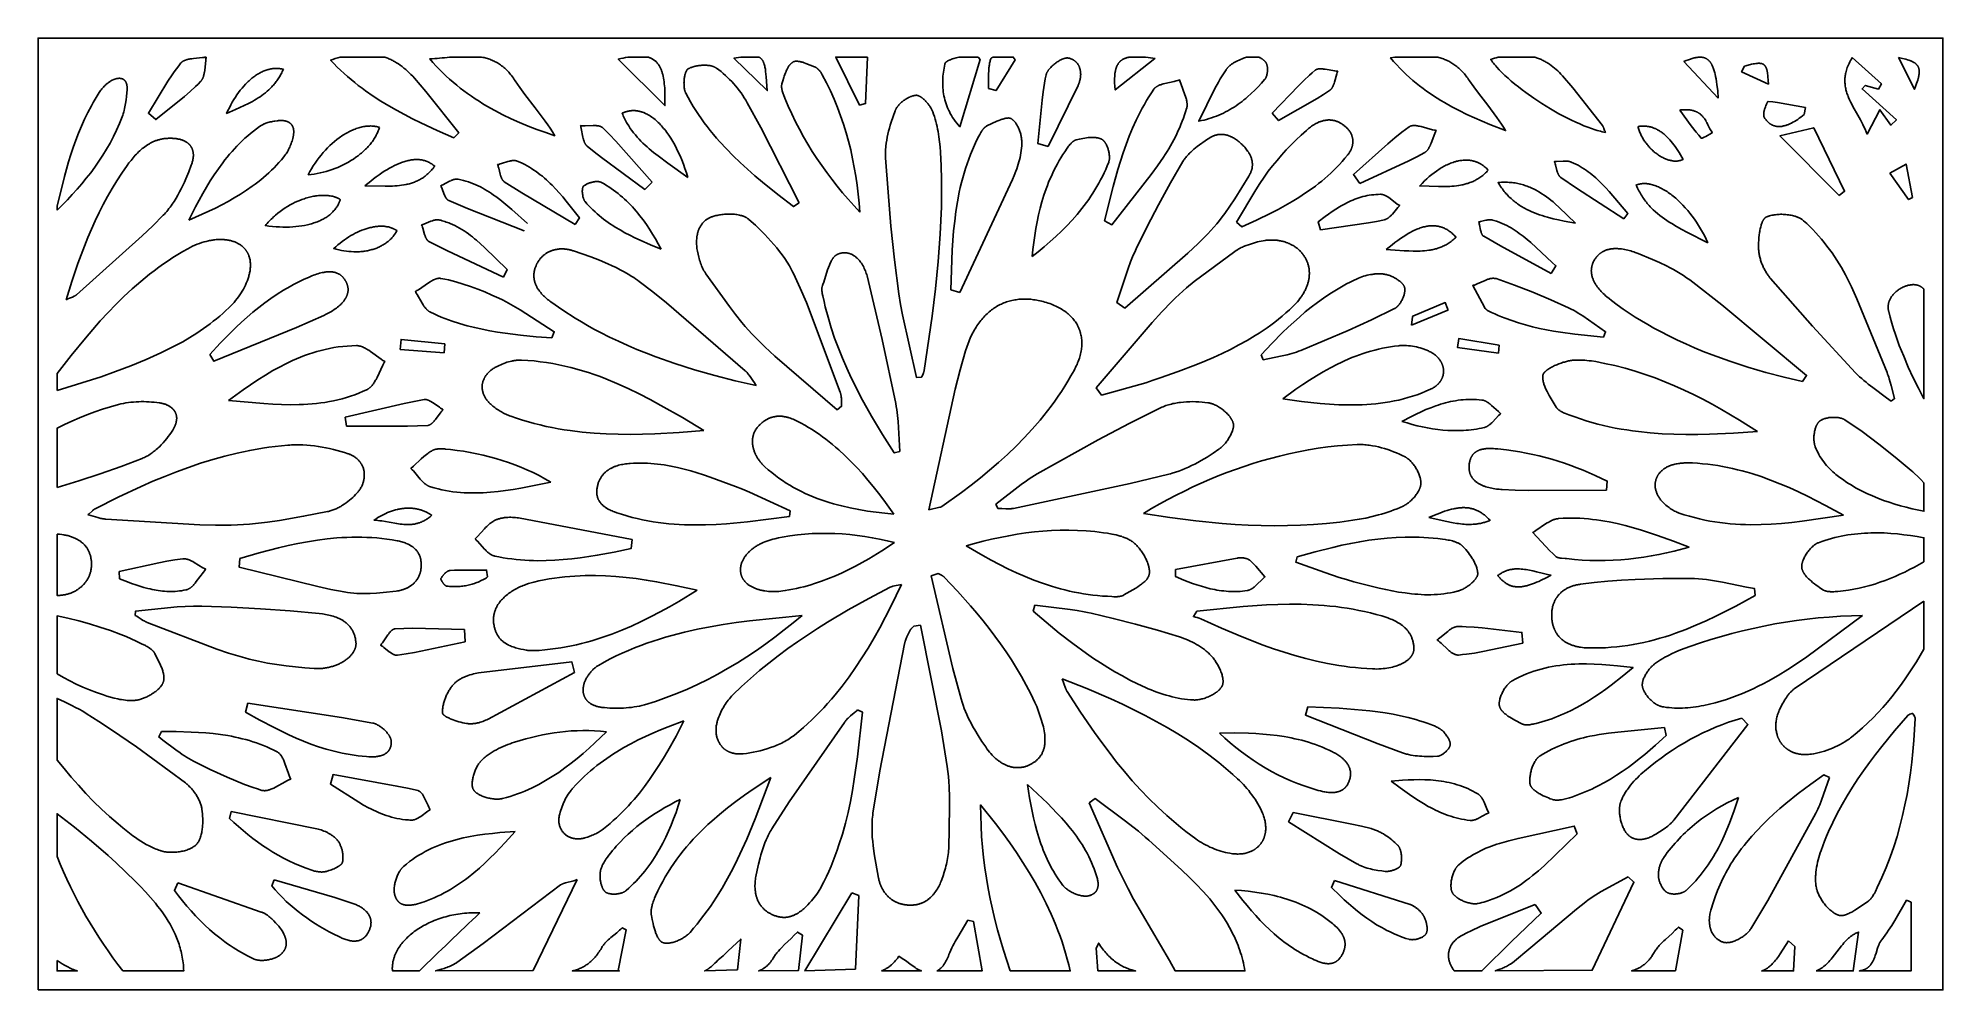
# Model space of a CAD drawing. Header units: millimetres. Extents: x 676 to 2676, y 767 to 1767.
import ezdxf

# ---------------------------------------------------------------- set-up
doc = ezdxf.new("R2010")
doc.units = ezdxf.units.MM
doc.layers.add('Layer 1', color=7, linetype='Continuous')

msp = doc.modelspace()

# ---------------------------------------------------------------- linework, layer by layer
at = {"layer": 'Layer 1'}
for points in [[(676, 767.3), (2676, 767.3), (2676, 1767.3), (676, 1767.3)], [(852.5, 1747.3), (852.4, 1746.5), (852.2, 1745.7), (852, 1744), (850.9, 1733.3), (850.6, 1731.6), (850.5, 1730.7), (850.3, 1729.9), (850.1, 1729.1), (849.9, 1728.3), (849.7, 1727.6), (849.6, 1727.2), (849.5, 1726.8), (849.4, 1726.4), (849.2, 1726.1), (849.1, 1725.7), (848.9, 1725.4), (848.8, 1725), (848.6, 1724.7), (848.5, 1724.4), (848.3, 1724.1), (848.1, 1723.7), (847.9, 1723.4), (847.7, 1723.1), (847.5, 1722.8), (847.3, 1722.6), (847.1, 1722.3), (847, 1722.2), (846.8, 1722), (846.7, 1721.9), (846.6, 1721.8), (843.9, 1719), (841.1, 1716.4), (835.5, 1711.2), (829.6, 1706.1), (799.6, 1681.8), (791.8, 1688.4), (812.3, 1722.1), (816.7, 1728.6), (818.9, 1731.9), (821.2, 1735), (823.6, 1738.1), (826, 1741.2), (826.2, 1741.3), (826.3, 1741.4), (826.4, 1741.6), (826.5, 1741.7), (826.6, 1741.8), (826.7, 1741.9), (826.9, 1742), (827, 1742.1), (827.1, 1742.3), (827.2, 1742.4), (827.4, 1742.5), (827.5, 1742.6), (827.7, 1742.7), (827.8, 1742.8), (828.1, 1743), (828.4, 1743.1), (828.7, 1743.3), (829, 1743.5), (829.3, 1743.6), (829.7, 1743.8), (830, 1743.9), (830.4, 1744.1), (830.7, 1744.2), (831.1, 1744.3), (831.5, 1744.5), (831.9, 1744.6), (832.2, 1744.7), (833, 1744.9), (833.9, 1745.1), (834.7, 1745.3), (835.6, 1745.4), (837.3, 1745.7), (839.2, 1745.9), (848.5, 1746.8), (850.3, 1747.1), (851.2, 1747.2), (852, 1747.3)], [(1432.8, 1747.3), (1433, 1747.3), (1433.1, 1747.2), (1433.3, 1747.1), (1433.4, 1747), (1433.6, 1746.9), (1433.7, 1746.9), (1433.9, 1746.8), (1434, 1746.7), (1434.1, 1746.6), (1434.3, 1746.5), (1434.4, 1746.4), (1434.5, 1746.3), (1434.7, 1746.2), (1434.8, 1746.1), (1434.9, 1746), (1435, 1745.8), (1435.2, 1745.7), (1435.3, 1745.6), (1435.4, 1745.5), (1435.5, 1745.4), (1435.6, 1745.2), (1435.7, 1745.1), (1435.8, 1745), (1436, 1744.8), (1436.2, 1744.6), (1436.4, 1744.3), (1436.6, 1744), (1436.8, 1743.7), (1437, 1743.3), (1437.1, 1743), (1437.3, 1742.6), (1437.5, 1742.3), (1437.6, 1741.9), (1437.8, 1741.5), (1438, 1741.1), (1438.1, 1740.7), (1438.3, 1740.3), (1438.4, 1739.8), (1438.7, 1738.9), (1438.9, 1738), (1439.1, 1736.9), (1439.4, 1735.8), (1439.6, 1734.7), (1439.9, 1732.2), (1440.2, 1729.5), (1440.5, 1726.6), (1441.6, 1712.1), (1406.5, 1746.1), (1413.9, 1747.3)], [(1538.9, 1584.4), (1532.7, 1591.1), (1526.7, 1598), (1520.7, 1604.9), (1515, 1611.9), (1509.4, 1619), (1504, 1626.2), (1498.8, 1633.4), (1493.7, 1640.8), (1488.8, 1648.3), (1484.1, 1656), (1479.6, 1663.7), (1475.3, 1671.5), (1471.2, 1679.5), (1467.3, 1687.6), (1463.6, 1695.8), (1460.1, 1704.2), (1458.6, 1707.9), (1458.3, 1708.9), (1458, 1709.9), (1457.7, 1710.9), (1457.4, 1711.9), (1457.2, 1712.4), (1457.1, 1712.9), (1457, 1713.4), (1456.9, 1713.8), (1456.9, 1714.3), (1456.8, 1714.8), (1456.7, 1715.3), (1456.7, 1715.8), (1456.7, 1716.2), (1456.7, 1716.5), (1456.7, 1716.7), (1456.7, 1716.9), (1456.7, 1717.2), (1456.7, 1717.4), (1456.7, 1717.6), (1456.7, 1717.8), (1456.7, 1718), (1456.8, 1718.3), (1456.8, 1718.5), (1456.8, 1718.7), (1456.9, 1718.9), (1456.9, 1719.1), (1457, 1719.3), (1457.9, 1722.5), (1458.9, 1725.8), (1459.4, 1727.5), (1460, 1729.1), (1460.6, 1730.8), (1461.3, 1732.3), (1461.6, 1733.1), (1462, 1733.9), (1462.4, 1734.6), (1462.7, 1735.4), (1463.1, 1736.1), (1463.5, 1736.7), (1464, 1737.4), (1464.4, 1738.1), (1464.6, 1738.4), (1464.9, 1738.7), (1465.1, 1739), (1465.3, 1739.3), (1465.6, 1739.5), (1465.8, 1739.8), (1466.1, 1740.1), (1466.3, 1740.4), (1466.6, 1740.6), (1466.9, 1740.9), (1467.1, 1741.1), (1467.4, 1741.3), (1467.7, 1741.5), (1468, 1741.8), (1468.2, 1742), (1468.5, 1742.2), (1468.6, 1742.2), (1468.8, 1742.3), (1468.9, 1742.3), (1469, 1742.4), (1469.1, 1742.5), (1469.2, 1742.5), (1469.4, 1742.6), (1469.5, 1742.6), (1469.6, 1742.7), (1469.7, 1742.7), (1469.9, 1742.7), (1470, 1742.8), (1470.1, 1742.8), (1470.3, 1742.9), (1470.4, 1742.9), (1470.5, 1742.9), (1470.7, 1742.9), (1470.8, 1743), (1471, 1743), (1471.1, 1743), (1471.4, 1743), (1471.7, 1743), (1472, 1743.1), (1472.3, 1743.1), (1472.7, 1743), (1473, 1743), (1473.3, 1743), (1473.7, 1743), (1474, 1742.9), (1474.4, 1742.9), (1475.1, 1742.8), (1475.8, 1742.6), (1476.5, 1742.5), (1477.3, 1742.3), (1478, 1742.1), (1478.8, 1741.9), (1480.4, 1741.3), (1482, 1740.8), (1491.2, 1737.2), (1491.3, 1737.2), (1491.5, 1737.1), (1491.6, 1737.1), (1491.8, 1737), (1491.9, 1736.9), (1492.1, 1736.8), (1492.2, 1736.8), (1492.4, 1736.7), (1492.5, 1736.6), (1492.7, 1736.5), (1493, 1736.3), (1493.3, 1736.1), (1493.6, 1735.9), (1493.9, 1735.7), (1494.1, 1735.4), (1494.4, 1735.2), (1494.7, 1734.9), (1495, 1734.7), (1495.2, 1734.4), (1495.5, 1734.1), (1495.8, 1733.9), (1496, 1733.6), (1496.3, 1733.3), (1496.8, 1732.7), (1497.2, 1732.1), (1497.7, 1731.4), (1498.1, 1730.8), (1498.5, 1730.2), (1498.9, 1729.5), (1499.3, 1728.9), (1503.7, 1720.4), (1507.9, 1711.9), (1511.8, 1703.2), (1515.3, 1694.5), (1518.6, 1685.7), (1521.7, 1676.8), (1524.4, 1667.9), (1526.9, 1658.9), (1529.2, 1649.8), (1531.2, 1640.6), (1533, 1631.4), (1534.6, 1622.1), (1535.9, 1612.8), (1537.1, 1603.4), (1538.1, 1593.9)], [(1547, 1747.3), (1544.9, 1698.6), (1538.5, 1697), (1513.5, 1747.3)], [(1663.1, 1747.3), (1665.2, 1745), (1643.8, 1674.2), (1642.1, 1676.1), (1640.5, 1678.1), (1639, 1680.1), (1637.6, 1682), (1636.2, 1684), (1635, 1686), (1633.8, 1688.1), (1633.3, 1689.1), (1632.8, 1690.1), (1632.3, 1691.1), (1631.8, 1692.1), (1630.9, 1694.2), (1630.1, 1696.2), (1629.3, 1698.3), (1628.7, 1700.4), (1628.1, 1702.4), (1627.6, 1704.5), (1627.1, 1706.6), (1626.8, 1708.7), (1626.4, 1710.8), (1626.2, 1712.9), (1626, 1715), (1625.9, 1717), (1625.8, 1719.1), (1625.8, 1721.2), (1625.9, 1723.3), (1626, 1725.4), (1626.1, 1727.5), (1626.3, 1729.6), (1626.6, 1731.7), (1626.9, 1733.8), (1627.2, 1735.8), (1627.6, 1737.9), (1628, 1740), (1628, 1740.1), (1628, 1740.1), (1628.1, 1740.2), (1628.1, 1740.3), (1628.1, 1740.4), (1628.1, 1740.4), (1628.2, 1740.5), (1628.2, 1740.6), (1628.2, 1740.7), (1628.3, 1740.7), (1628.3, 1740.8), (1628.4, 1740.9), (1628.4, 1741), (1628.4, 1741), (1628.5, 1741.1), (1628.5, 1741.2), (1628.6, 1741.3), (1628.6, 1741.3), (1628.7, 1741.4), (1628.8, 1741.5), (1628.8, 1741.5), (1628.9, 1741.6), (1629, 1741.7), (1629.1, 1741.9), (1629.3, 1742), (1629.4, 1742.2), (1629.6, 1742.3), (1629.7, 1742.4), (1629.9, 1742.5), (1630.1, 1742.7), (1630.2, 1742.8), (1630.4, 1742.9), (1630.6, 1743), (1630.8, 1743.2), (1631, 1743.3), (1631.5, 1743.5), (1631.9, 1743.8), (1632.4, 1744), (1632.9, 1744.2), (1633.4, 1744.4), (1633.9, 1744.6), (1635, 1745.1), (1636.2, 1745.5), (1637.5, 1745.9), (1640.1, 1746.6), (1642.9, 1747.3)], [(1678.8, 1747.3), (1678.5, 1747.3), (1678.3, 1747.2), (1678.1, 1747.1), (1677.9, 1747), (1677.8, 1747), (1677.7, 1746.9), (1677.7, 1746.9), (1677.6, 1746.8), (1677.5, 1746.7), (1677.4, 1746.7), (1677.3, 1746.6), (1677.3, 1746.6), (1677.2, 1746.5), (1677.1, 1746.5), (1677, 1746.4), (1677, 1746.4), (1676.9, 1746.3), (1676.9, 1746.2), (1676.8, 1746.2), (1676.8, 1746.1), (1676.8, 1746.1), (1676.7, 1746.1), (1676.7, 1746), (1676.7, 1746), (1676.7, 1746), (1676.6, 1746), (1676.6, 1745.9), (1676.6, 1745.9), (1676.6, 1745.9), (1676.5, 1745.8), (1676.5, 1745.8), (1676.5, 1745.7), (1676.5, 1745.7), (1676.5, 1745.7), (1676.5, 1745.6), (1676.4, 1745.6), (1676.4, 1745.6), (1676.1, 1744.7), (1675.8, 1743.8), (1675.6, 1742.9), (1675.3, 1742), (1675.1, 1741), (1674.9, 1740.1), (1674.8, 1739.2), (1674.6, 1738.2), (1674.5, 1737.3), (1674.4, 1736.3), (1674.2, 1734.3), (1674.1, 1732.4), (1674, 1730.4), (1674, 1716.3), (1673.9, 1714.4), (1681.9, 1712.2), (1701.8, 1744.5), (1699.9, 1747.3)], [(1736.7, 1653.4), (1767.9, 1717.4), (1768.2, 1718), (1768.4, 1718.6), (1768.7, 1719.2), (1768.9, 1719.8), (1769.1, 1720.3), (1769.3, 1720.9), (1769.5, 1721.5), (1769.6, 1722.1), (1769.8, 1722.7), (1769.9, 1723.3), (1770.1, 1723.9), (1770.2, 1724.4), (1770.3, 1725), (1770.4, 1725.6), (1770.5, 1726.2), (1770.5, 1726.8), (1770.6, 1727.3), (1770.6, 1727.9), (1770.6, 1728.5), (1770.7, 1729), (1770.7, 1729.6), (1770.6, 1730.2), (1770.6, 1730.7), (1770.6, 1731.3), (1770.5, 1731.8), (1770.5, 1732.4), (1770.4, 1732.9), (1770.3, 1733.4), (1770.2, 1734), (1770.1, 1734.5), (1769.9, 1735), (1769.8, 1735.5), (1769.6, 1736), (1769.5, 1736.5), (1769.3, 1737), (1769.1, 1737.4), (1768.9, 1737.9), (1768.6, 1738.4), (1768.4, 1738.8), (1768.1, 1739.3), (1767.9, 1739.7), (1767.6, 1740.1), (1767.3, 1740.5), (1767, 1740.9), (1766.7, 1741.3), (1766.5, 1741.5), (1766.3, 1741.7), (1766.1, 1741.9), (1766, 1742.1), (1765.8, 1742.2), (1765.6, 1742.4), (1765.4, 1742.6), (1765.2, 1742.8), (1765, 1742.9), (1764.8, 1743.1), (1764.6, 1743.3), (1764.4, 1743.4), (1764.2, 1743.6), (1764, 1743.7), (1763.8, 1743.9), (1763.6, 1744), (1763.3, 1744.2), (1763.1, 1744.3), (1762.9, 1744.5), (1762.6, 1744.6), (1762.4, 1744.7), (1762.2, 1744.8), (1761.7, 1745.1), (1761.1, 1745.3), (1760.6, 1745.5), (1760.1, 1745.7), (1759.5, 1745.9), (1759, 1746.1), (1758.4, 1746.2), (1757.8, 1746.4), (1757.6, 1746.4), (1757.5, 1746.4), (1757.3, 1746.4), (1757.1, 1746.5), (1757, 1746.5), (1756.8, 1746.5), (1756.6, 1746.5), (1756.4, 1746.5), (1756.3, 1746.5), (1756.1, 1746.5), (1755.9, 1746.5), (1755.7, 1746.4), (1755.5, 1746.4), (1755.3, 1746.4), (1755.1, 1746.4), (1755, 1746.3), (1754.6, 1746.2), (1754.2, 1746.2), (1753.7, 1746), (1753.3, 1745.9), (1752.9, 1745.8), (1752.5, 1745.6), (1752, 1745.5), (1751.6, 1745.3), (1751.1, 1745.1), (1750.7, 1744.9), (1750.2, 1744.7), (1749.8, 1744.5), (1748.9, 1744), (1748, 1743.5), (1747, 1742.9), (1746.1, 1742.3), (1745.2, 1741.7), (1744.3, 1741), (1743.4, 1740.3), (1742.5, 1739.6), (1741.7, 1738.9), (1740.9, 1738.1), (1740.1, 1737.4), (1739.3, 1736.6), (1738.6, 1735.8), (1737.9, 1735), (1737.6, 1734.6), (1737.3, 1734.3), (1737, 1733.9), (1736.7, 1733.5), (1736.4, 1733.1), (1736.2, 1732.7), (1735.9, 1732.3), (1735.7, 1731.9), (1735.5, 1731.5), (1735.3, 1731.1), (1735.1, 1730.7), (1734.9, 1730.4), (1734.9, 1730.2), (1734.8, 1730), (1734.7, 1729.8), (1734.7, 1729.6), (1734.6, 1729.4), (1734.6, 1729.2), (1734.5, 1729.1), (1734.5, 1728.9), (1733.5, 1724.5), (1732.7, 1720), (1731.9, 1715.5), (1731.2, 1711), (1730.1, 1702), (1725.8, 1656.5)], [(1957.8, 1747.3), (1944.9, 1747.3), (1941.7, 1746.2), (1940.1, 1745.6), (1938.6, 1745), (1937, 1744.3), (1935.5, 1743.6), (1934, 1742.8), (1932.6, 1742), (1931.9, 1741.6), (1931.2, 1741.2), (1930.5, 1740.8), (1929.8, 1740.3), (1929.2, 1739.9), (1928.5, 1739.4), (1927.9, 1738.9), (1927.3, 1738.4), (1926.7, 1737.9), (1926.2, 1737.4), (1925.7, 1736.9), (1925.1, 1736.3), (1924.9, 1736.1), (1924.6, 1735.8), (1924.4, 1735.5), (1924.2, 1735.2), (1924, 1734.9), (1923.7, 1734.7), (1923.5, 1734.4), (1923.3, 1734.1), (1921.2, 1730.9), (1919.2, 1727.7), (1917.2, 1724.4), (1915.3, 1721.1), (1911.7, 1714.4), (1894.6, 1680), (1897.4, 1680.6), (1900.2, 1681.2), (1902.9, 1681.9), (1905.6, 1682.7), (1908.2, 1683.6), (1910.7, 1684.5), (1913.3, 1685.4), (1915.7, 1686.4), (1918.2, 1687.5), (1920.5, 1688.6), (1922.9, 1689.8), (1925.2, 1691), (1927.4, 1692.3), (1929.6, 1693.6), (1931.8, 1694.9), (1933.9, 1696.3), (1936, 1697.8), (1938.1, 1699.3), (1940.1, 1700.8), (1942.1, 1702.4), (1944.1, 1704), (1946, 1705.6), (1949.8, 1709), (1953.4, 1712.5), (1957, 1716.1), (1960.4, 1719.9), (1963.8, 1723.7), (1964, 1723.9), (1964.1, 1724.1), (1964.3, 1724.3), (1964.4, 1724.5), (1964.6, 1724.7), (1964.7, 1724.9), (1964.8, 1725.2), (1964.9, 1725.4), (1965.1, 1725.6), (1965.2, 1725.9), (1965.3, 1726.1), (1965.4, 1726.4), (1965.5, 1726.7), (1965.6, 1726.9), (1965.7, 1727.2), (1965.8, 1727.5), (1966, 1728), (1966.2, 1728.6), (1966.3, 1729.2), (1966.4, 1729.8), (1966.5, 1730.4), (1966.6, 1731.1), (1966.7, 1731.7), (1966.8, 1732.3), (1966.8, 1733), (1966.9, 1733.6), (1966.9, 1734.2), (1966.9, 1734.8), (1966.8, 1735.5), (1966.8, 1736.1), (1966.7, 1736.7), (1966.7, 1737.3), (1966.6, 1737.6), (1966.6, 1737.8), (1966.5, 1738.1), (1966.5, 1738.4), (1966.4, 1738.7), (1966.3, 1738.9), (1966.3, 1739.2), (1966.2, 1739.4), (1966.1, 1739.7), (1966, 1739.9), (1965.9, 1740.2), (1965.8, 1740.4), (1965.7, 1740.6), (1965.6, 1740.9), (1965.5, 1741.1), (1965.4, 1741.3), (1965.3, 1741.5), (1965.1, 1741.7), (1965, 1741.9), (1964.8, 1742.1), (1964.7, 1742.3), (1964.5, 1742.6), (1964.3, 1742.8), (1964.1, 1743), (1963.9, 1743.2), (1963.7, 1743.4), (1963.5, 1743.6), (1963.3, 1743.8), (1963, 1744), (1962.8, 1744.2), (1962.3, 1744.6), (1961.8, 1745), (1961.3, 1745.4), (1960.7, 1745.7), (1960.1, 1746.1), (1959.6, 1746.4), (1959, 1746.8), (1958.4, 1747.1)], [(2145.6, 1747.3), (2146.8, 1747), (2148, 1746.7), (2149.2, 1746.3), (2150.3, 1745.9), (2151.5, 1745.5), (2152.6, 1745), (2153.8, 1744.6), (2154.9, 1744), (2156, 1743.5), (2157.1, 1743), (2158.2, 1742.4), (2159.3, 1741.7), (2160.4, 1741.1), (2161.5, 1740.4), (2162.5, 1739.7), (2163.6, 1739), (2164.6, 1738.2), (2165.6, 1737.4), (2166.6, 1736.6), (2167.6, 1735.7), (2168.6, 1734.8), (2169.6, 1733.9), (2170.6, 1732.9), (2171.6, 1731.9), (2172.5, 1730.9), (2173.5, 1729.8), (2174.4, 1728.7), (2175.3, 1727.5), (2176.2, 1726.4), (2177.1, 1725.1), (2178, 1723.9), (2178.9, 1722.6), (2183.5, 1716), (2188.2, 1709.6), (2198, 1696.8), (2207.7, 1683.8), (2212.4, 1677), (2214.6, 1673.6), (2216.8, 1670.1), (2200.3, 1676.6), (2184, 1683.5), (2176, 1687.2), (2168, 1691.1), (2160.2, 1695.2), (2152.5, 1699.5), (2148.7, 1701.8), (2144.9, 1704.1), (2141.2, 1706.6), (2137.5, 1709.1), (2133.8, 1711.7), (2130.1, 1714.3), (2126.5, 1717.1), (2123, 1720), (2119.4, 1722.9), (2116, 1726), (2112.5, 1729.2), (2109.1, 1732.4), (2105.8, 1735.8), (2102.5, 1739.3), (2099.2, 1742.9), (2096, 1746.7), (2100.4, 1747.3)], [(2440.1, 1704.3), (2439.5, 1711.8), (2438.7, 1718.5), (2438.3, 1721.5), (2437.8, 1724.4), (2437.3, 1727.1), (2436.8, 1729.6), (2436.5, 1730.7), (2436.2, 1731.9), (2435.9, 1733), (2435.5, 1734), (2435.2, 1735), (2434.8, 1736), (2434.5, 1736.9), (2434.1, 1737.8), (2433.7, 1738.7), (2433.5, 1739.1), (2433.3, 1739.5), (2433.1, 1739.8), (2432.9, 1740.2), (2432.6, 1740.6), (2432.4, 1740.9), (2432.2, 1741.3), (2432, 1741.6), (2431.7, 1741.9), (2431.5, 1742.3), (2431.3, 1742.6), (2431, 1742.8), (2430.8, 1743.1), (2430.5, 1743.4), (2430.3, 1743.7), (2430, 1743.9), (2429.7, 1744.2), (2429.5, 1744.4), (2429.2, 1744.6), (2428.9, 1744.9), (2428.6, 1745.1), (2428.3, 1745.3), (2428.1, 1745.4), (2427.8, 1745.6), (2427.5, 1745.8), (2427.2, 1746), (2426.8, 1746.1), (2426.5, 1746.2), (2426.2, 1746.4), (2425.9, 1746.5), (2425.6, 1746.6), (2425.2, 1746.7), (2424.9, 1746.8), (2424.6, 1746.9), (2424.2, 1747), (2423.9, 1747.1), (2423.5, 1747.1), (2423.1, 1747.2), (2422.8, 1747.2), (2422.4, 1747.3), (2422, 1747.3), (2421.6, 1747.3), (2421.2, 1747.3), (2420.9, 1747.3), (2420.5, 1747.3), (2420, 1747.3), (2419.6, 1747.3), (2419.2, 1747.2), (2418.8, 1747.2), (2418.4, 1747.1), (2417.5, 1747), (2416.6, 1746.9), (2415.7, 1746.7), (2414.8, 1746.5), (2413.8, 1746.2), (2412.8, 1745.9), (2411.8, 1745.6), (2410.8, 1745.3), (2408.7, 1744.5), (2406.4, 1743.7), (2404.1, 1742.7)], [(2467.8, 1738), (2471.6, 1739), (2475, 1739.8), (2476.6, 1740.2), (2478, 1740.4), (2479.4, 1740.6), (2480, 1740.7), (2480.6, 1740.8), (2481.2, 1740.8), (2481.8, 1740.9), (2482.4, 1740.9), (2482.9, 1740.9), (2483.2, 1740.9), (2483.4, 1740.9), (2483.7, 1740.9), (2483.9, 1740.8), (2484.2, 1740.8), (2484.4, 1740.8), (2484.6, 1740.8), (2484.9, 1740.7), (2485.1, 1740.7), (2485.3, 1740.6), (2485.5, 1740.6), (2485.7, 1740.5), (2485.9, 1740.5), (2486.2, 1740.4), (2486.3, 1740.3), (2486.5, 1740.2), (2486.7, 1740.2), (2486.9, 1740.1), (2487.1, 1740), (2487.3, 1739.9), (2487.5, 1739.8), (2487.6, 1739.7), (2487.8, 1739.6), (2488, 1739.4), (2488.1, 1739.3), (2488.3, 1739.2), (2488.4, 1739.1), (2488.6, 1738.9), (2488.7, 1738.8), (2488.9, 1738.6), (2489, 1738.5), (2489.1, 1738.3), (2489.3, 1738.1), (2489.4, 1738), (2489.5, 1737.8), (2489.6, 1737.6), (2489.7, 1737.4), (2489.9, 1737.2), (2490, 1737), (2490.1, 1736.8), (2490.2, 1736.6), (2490.3, 1736.4), (2490.4, 1736.1), (2490.5, 1735.9), (2490.6, 1735.7), (2490.7, 1735.4), (2490.8, 1734.9), (2491, 1734.4), (2491.2, 1733.8), (2491.3, 1733.3), (2491.5, 1732.7), (2491.6, 1732), (2491.7, 1731.4), (2491.9, 1729.9), (2492.1, 1728.4), (2492.3, 1726.8), (2492.5, 1723.2), (2492.8, 1719.1), (2464.6, 1731.9)], [(2580.8, 1746.8), (2611.4, 1719.2), (2608.2, 1713.7), (2594.5, 1717.6), (2591.1, 1714), (2627.2, 1681.6), (2621.4, 1675.7), (2609.8, 1692), (2596.4, 1666.4), (2595.9, 1667.7), (2595.4, 1669), (2594.3, 1671.6), (2593.1, 1674.1), (2591.9, 1676.6), (2589.4, 1681.5), (2586.7, 1686.2), (2581.5, 1695.5), (2580.3, 1697.9), (2579.1, 1700.2), (2578, 1702.5), (2577, 1704.8), (2576.5, 1706), (2576, 1707.2), (2575.6, 1708.3), (2575.2, 1709.5), (2574.8, 1710.7), (2574.5, 1711.9), (2574.2, 1713.1), (2573.9, 1714.3), (2573.7, 1715.5), (2573.5, 1716.7), (2573.3, 1718), (2573.2, 1719.2), (2573.1, 1720.5), (2573, 1721.7), (2573, 1723), (2573.1, 1724.3), (2573.1, 1724.9), (2573.1, 1725.6), (2573.2, 1726.2), (2573.3, 1726.9), (2573.4, 1727.6), (2573.4, 1728.2), (2573.6, 1728.9), (2573.7, 1729.5), (2573.8, 1730.2), (2574, 1730.9), (2574.3, 1732.3), (2574.7, 1733.6), (2575.1, 1735), (2575.6, 1736.4), (2576.2, 1737.9), (2576.8, 1739.3), (2577.5, 1740.8), (2578.2, 1742.3), (2579, 1743.8), (2579.9, 1745.3)], [(2629.3, 1746.9), (2633.4, 1746), (2635.3, 1745.6), (2637.1, 1745.1), (2638.8, 1744.6), (2640.3, 1744.1), (2641.1, 1743.8), (2641.8, 1743.6), (2642.5, 1743.3), (2643.1, 1743), (2643.7, 1742.7), (2644.3, 1742.4), (2644.9, 1742.1), (2645.5, 1741.8), (2645.7, 1741.6), (2646, 1741.5), (2646.2, 1741.3), (2646.5, 1741.2), (2646.7, 1741), (2646.9, 1740.8), (2647.2, 1740.6), (2647.4, 1740.5), (2647.6, 1740.3), (2647.8, 1740.1), (2648, 1739.9), (2648.2, 1739.7), (2648.4, 1739.5), (2648.5, 1739.3), (2648.7, 1739.1), (2648.9, 1738.9), (2649, 1738.7), (2649.2, 1738.5), (2649.3, 1738.3), (2649.5, 1738.1), (2649.6, 1737.9), (2649.8, 1737.7), (2649.9, 1737.5), (2650, 1737.2), (2650.1, 1737), (2650.2, 1736.8), (2650.3, 1736.5), (2650.4, 1736.3), (2650.5, 1736.1), (2650.6, 1735.8), (2650.6, 1735.6), (2650.7, 1735.3), (2650.8, 1735), (2650.8, 1734.8), (2650.9, 1734.5), (2650.9, 1734.2), (2651, 1734), (2651, 1733.7), (2651, 1733.4), (2651.1, 1733.1), (2651.1, 1732.8), (2651.1, 1732.5), (2651.1, 1732.2), (2651.1, 1731.9), (2651.1, 1731.3), (2651.1, 1730.7), (2651, 1730), (2650.9, 1729.4), (2650.8, 1728.7), (2650.7, 1727.9), (2650.6, 1727.2), (2650.4, 1726.5), (2650.2, 1725.7), (2650, 1724.9), (2649.6, 1723.2), (2649, 1721.5), (2648.4, 1719.6), (2647.7, 1717.7), (2646.1, 1713.5)], [(696, 1586.5), (696, 1590.7), (703.7, 1621.9), (708, 1637.3), (710.4, 1644.9), (712.9, 1652.5), (715.5, 1660), (718.4, 1667.4), (721.4, 1674.8), (724.7, 1682), (728.2, 1689.2), (731.9, 1696.3), (733.9, 1699.8), (735.9, 1703.3), (738, 1706.7), (740.2, 1710.2), (740.8, 1711.1), (741.5, 1712.1), (742.2, 1713.1), (743, 1714), (743.8, 1715), (744.6, 1715.9), (745.4, 1716.8), (746.3, 1717.7), (747.2, 1718.5), (748.1, 1719.3), (748.6, 1719.7), (749.1, 1720.1), (749.6, 1720.4), (750, 1720.8), (750.5, 1721.1), (751, 1721.5), (751.5, 1721.8), (752, 1722.1), (752.5, 1722.4), (753, 1722.7), (753.5, 1723), (754.1, 1723.2), (754.5, 1723.4), (754.9, 1723.6), (755.3, 1723.8), (755.7, 1723.9), (756.1, 1724.1), (756.5, 1724.2), (756.9, 1724.3), (757.3, 1724.5), (757.7, 1724.6), (758.1, 1724.7), (758.4, 1724.8), (758.8, 1724.8), (759.2, 1724.9), (759.6, 1725), (759.9, 1725), (760.3, 1725), (760.7, 1725.1), (761, 1725.1), (761.4, 1725.1), (761.7, 1725.1), (762, 1725), (762.4, 1725), (762.5, 1725), (762.7, 1725), (762.8, 1724.9), (763, 1724.9), (763.2, 1724.9), (763.3, 1724.8), (763.5, 1724.8), (763.6, 1724.8), (763.8, 1724.7), (763.9, 1724.7), (764.1, 1724.6), (764.2, 1724.6), (764.4, 1724.5), (764.5, 1724.5), (764.7, 1724.4), (764.8, 1724.4), (764.9, 1724.3), (765.1, 1724.2), (765.2, 1724.1), (765.3, 1724.1), (765.5, 1724), (765.6, 1723.9), (765.7, 1723.8), (765.9, 1723.8), (766, 1723.7), (766.1, 1723.6), (766.2, 1723.5), (766.3, 1723.4), (766.5, 1723.3), (766.6, 1723.2), (766.7, 1723.1), (766.8, 1723), (766.9, 1722.9), (767, 1722.7), (767.1, 1722.6), (767.2, 1722.5), (767.3, 1722.4), (767.4, 1722.3), (767.5, 1722.1), (767.6, 1722), (767.7, 1721.9), (767.8, 1721.7), (767.9, 1721.6), (768, 1721.4), (768.1, 1721.3), (768.1, 1721.2), (768.2, 1721), (768.3, 1720.8), (768.4, 1720.7), (768.4, 1720.5), (768.5, 1720.4), (768.6, 1720.2), (768.6, 1720), (768.7, 1719.9), (768.8, 1719.7), (768.8, 1719.5), (768.9, 1719.1), (769, 1718.8), (769.1, 1718.4), (769.2, 1718), (769.3, 1717.6), (769.3, 1717.1), (769.4, 1716.7), (769.4, 1716.3), (769.4, 1715.8), (769.4, 1715.3), (769.4, 1714.8), (769.4, 1714.3), (769.4, 1713.8), (769.4, 1713.3), (768.8, 1706), (768.3, 1702.3), (767.8, 1698.6), (767.5, 1696.8), (767.1, 1695), (766.7, 1693.2), (766.3, 1691.4), (765.9, 1689.7), (765.3, 1687.9), (764.8, 1686.2), (764.2, 1684.5), (762.8, 1681), (761.3, 1677.5), (758.3, 1670.5), (755, 1663.8), (751.5, 1657.1), (747.8, 1650.7), (743.9, 1644.3), (739.9, 1638), (735.6, 1631.9), (731.2, 1625.9), (726.6, 1620), (721.8, 1614.2), (716.9, 1608.5), (711.9, 1602.9), (706.7, 1597.3), (701.4, 1591.9)], [(933.5, 1734.6), (932.5, 1734.8), (931.5, 1735), (930.5, 1735.2), (929.5, 1735.3), (928.5, 1735.4), (927.5, 1735.5), (926.5, 1735.5), (925.5, 1735.5), (924.5, 1735.4), (923.5, 1735.4), (922.5, 1735.3), (921.5, 1735.1), (920.5, 1735), (919.4, 1734.8), (918.4, 1734.5), (917.4, 1734.3), (916.4, 1734), (915.4, 1733.7), (914.4, 1733.3), (913.4, 1732.9), (912.3, 1732.5), (911.3, 1732), (910.3, 1731.6), (909.3, 1731), (908.3, 1730.5), (907.3, 1729.9), (906.3, 1729.3), (905.3, 1728.7), (904.3, 1728), (903.4, 1727.4), (902.4, 1726.6), (901.4, 1725.9), (900.4, 1725.1), (899.5, 1724.3), (898.5, 1723.5), (897.5, 1722.6), (896.6, 1721.7), (895.6, 1720.8), (894.7, 1719.9), (893.8, 1718.9), (891.9, 1716.9), (890.1, 1714.8), (888.3, 1712.6), (886.5, 1710.2), (884.8, 1707.8), (883.1, 1705.3), (881.5, 1702.7), (879.9, 1699.9), (878.3, 1697.1), (876.8, 1694.2), (875.3, 1691.2), (873.9, 1688.2), (883.4, 1692.2), (892.4, 1696.4), (896.8, 1698.6), (901, 1700.8), (903.1, 1702), (905.1, 1703.2), (907.1, 1704.4), (909, 1705.7), (910.9, 1707.1), (912.8, 1708.4), (914.6, 1709.9), (916.4, 1711.4), (918.1, 1712.9), (919.8, 1714.5), (920.6, 1715.3), (921.4, 1716.2), (922.2, 1717), (923, 1717.9), (923.7, 1718.8), (924.5, 1719.7), (925.2, 1720.6), (926, 1721.6), (926.7, 1722.5), (927.4, 1723.5), (928, 1724.5), (928.7, 1725.5), (929.4, 1726.6), (930, 1727.7), (930.6, 1728.8), (931.2, 1729.9), (931.8, 1731), (932.4, 1732.2), (933, 1733.3)], [(1475.2, 1594.3), (1434.8, 1673.5), (1420.6, 1699.4), (1419.1, 1702), (1417.5, 1704.6), (1415.8, 1707.1), (1414.1, 1709.7), (1412.2, 1712.1), (1410.3, 1714.6), (1408.4, 1717), (1406.4, 1719.3), (1404.3, 1721.6), (1402.1, 1723.8), (1399.9, 1726), (1397.7, 1728.1), (1395.4, 1730.1), (1393.1, 1732.1), (1390.7, 1733.9), (1388.3, 1735.7), (1388.1, 1735.8), (1388, 1735.9), (1387.6, 1736.2), (1387.3, 1736.4), (1386.9, 1736.6), (1386.6, 1736.7), (1386.2, 1736.9), (1385.8, 1737.1), (1385.4, 1737.3), (1385, 1737.4), (1384.6, 1737.6), (1384.2, 1737.7), (1383.8, 1737.8), (1383.3, 1738), (1382.9, 1738.1), (1382.4, 1738.2), (1382, 1738.3), (1381.5, 1738.4), (1381, 1738.5), (1380.1, 1738.6), (1379.1, 1738.7), (1378.1, 1738.8), (1377.1, 1738.9), (1376.1, 1738.9), (1375, 1738.9), (1374, 1738.9), (1372.9, 1738.8), (1371.9, 1738.7), (1370.8, 1738.6), (1369.8, 1738.5), (1368.8, 1738.3), (1367.8, 1738.2), (1366.7, 1737.9), (1365.8, 1737.7), (1364.8, 1737.5), (1363.8, 1737.2), (1362.9, 1736.9), (1362, 1736.6), (1361.1, 1736.3), (1360.3, 1735.9), (1359.9, 1735.7), (1359.5, 1735.5), (1359.1, 1735.3), (1358.7, 1735.1), (1358.6, 1735.1), (1358.6, 1735.1), (1358.5, 1735), (1358.5, 1735), (1358.4, 1735), (1358.4, 1734.9), (1358.3, 1734.9), (1358.3, 1734.9), (1358.2, 1734.8), (1358.1, 1734.7), (1358, 1734.6), (1357.9, 1734.5), (1357.8, 1734.4), (1357.7, 1734.3), (1357.6, 1734.2), (1357.5, 1734.1), (1357.4, 1734), (1357.3, 1733.9), (1357.2, 1733.7), (1357.2, 1733.6), (1357.1, 1733.5), (1357, 1733.3), (1356.9, 1733.2), (1356.8, 1733), (1356.7, 1732.8), (1356.5, 1732.4), (1356.3, 1732.1), (1356.2, 1731.8), (1356, 1731.4), (1355.9, 1731), (1355.8, 1730.7), (1355.6, 1730.3), (1355.5, 1729.9), (1355.4, 1729.5), (1355.2, 1728.6), (1355, 1727.7), (1354.8, 1726.8), (1354.6, 1725.9), (1354.5, 1724.9), (1354.4, 1723.9), (1354.3, 1722.9), (1354.2, 1721.9), (1354.2, 1720.9), (1354.1, 1719.9), (1354.2, 1718.9), (1354.2, 1717.9), (1354.2, 1717), (1354.3, 1716), (1354.4, 1715.1), (1354.6, 1714.1), (1354.7, 1713.7), (1354.7, 1713.3), (1354.8, 1712.8), (1354.9, 1712.4), (1355.1, 1712), (1355.2, 1711.6), (1355.3, 1711.2), (1355.4, 1710.8), (1355.6, 1710.5), (1355.7, 1710.1), (1355.9, 1709.8), (1355.9, 1709.6), (1356, 1709.5), (1358.5, 1704.8), (1361.1, 1700.2), (1363.8, 1695.6), (1366.6, 1691.2), (1369.5, 1686.9), (1372.4, 1682.6), (1375.4, 1678.4), (1378.6, 1674.3), (1381.7, 1670.2), (1385, 1666.2), (1388.3, 1662.3), (1391.7, 1658.4), (1398.7, 1650.9), (1405.9, 1643.6), (1413.3, 1636.5), (1420.9, 1629.5), (1428.7, 1622.7), (1436.5, 1616.1), (1452.7, 1603.1), (1469.1, 1590.4)], [(1795.6, 1575.5), (1803.4, 1571.2), (1844.6, 1624), (1851.2, 1633), (1857.5, 1642.2), (1859.5, 1645.1), (1861.4, 1648.1), (1863.2, 1651.1), (1865, 1654.2), (1866.8, 1657.3), (1868.5, 1660.5), (1870.1, 1663.6), (1871.7, 1666.8), (1873.2, 1670.1), (1874.7, 1673.3), (1876, 1676.6), (1877.4, 1679.9), (1878.6, 1683.3), (1879.8, 1686.6), (1880.9, 1689.9), (1881.9, 1693.3), (1882, 1693.5), (1882, 1693.7), (1882.1, 1694.1), (1882.2, 1694.5), (1882.3, 1694.9), (1882.4, 1695.4), (1882.4, 1695.8), (1882.4, 1696.2), (1882.5, 1696.6), (1882.5, 1697.1), (1882.5, 1697.5), (1882.4, 1697.9), (1882.4, 1698.4), (1882.4, 1698.8), (1882.3, 1699.3), (1882.3, 1699.7), (1882.2, 1700.2), (1882.2, 1700.7), (1882.1, 1701.1), (1881.9, 1702), (1881.7, 1703), (1881.4, 1703.9), (1881.2, 1704.9), (1880.9, 1705.8), (1880.2, 1707.8), (1875.7, 1719.6), (1875.1, 1721.5), (1874.8, 1722.5), (1874.5, 1723.4), (1873.6, 1723.1), (1872.7, 1722.9), (1870.9, 1722.4), (1869, 1721.9), (1859.2, 1719.7), (1857.3, 1719.3), (1856.4, 1719), (1855.6, 1718.7), (1854.7, 1718.4), (1853.9, 1718.1), (1853.1, 1717.8), (1852.7, 1717.6), (1852.3, 1717.4), (1851.9, 1717.2), (1851.6, 1717), (1851.2, 1716.8), (1850.9, 1716.6), (1850.5, 1716.4), (1850.2, 1716.2), (1849.9, 1716), (1849.6, 1715.7), (1849.3, 1715.5), (1849, 1715.2), (1848.8, 1715.1), (1848.7, 1715), (1848.6, 1714.9), (1848.4, 1714.7), (1848.3, 1714.6), (1848.2, 1714.5), (1848.1, 1714.3), (1848, 1714.2), (1847.8, 1714), (1847.7, 1713.9), (1847.6, 1713.7), (1847.5, 1713.6), (1844.9, 1709.7), (1842.3, 1705.7), (1839.9, 1701.7), (1837.6, 1697.7), (1835.3, 1693.6), (1833.1, 1689.5), (1831, 1685.3), (1829, 1681.2), (1825.2, 1672.8), (1821.6, 1664.2), (1818.3, 1655.6), (1815.2, 1646.9), (1812.4, 1638.2), (1809.7, 1629.3), (1804.7, 1611.5)], [(1971.9, 1688.5), (1978.5, 1680.7), (2019, 1703.7), (2025.5, 1707.9), (2031.9, 1712.1), (2032.1, 1712.2), (2032.2, 1712.3), (2032.3, 1712.4), (2032.4, 1712.5), (2032.5, 1712.6), (2032.6, 1712.7), (2032.7, 1712.8), (2032.9, 1712.9), (2033.1, 1713.1), (2033.3, 1713.3), (2033.5, 1713.5), (2033.7, 1713.8), (2033.9, 1714), (2034.1, 1714.2), (2034.2, 1714.5), (2034.4, 1714.7), (2034.6, 1715), (2034.7, 1715.3), (2034.9, 1715.6), (2035.1, 1715.8), (2035.2, 1716.1), (2035.4, 1716.4), (2035.7, 1717), (2035.9, 1717.7), (2036.2, 1718.3), (2036.5, 1719), (2036.7, 1719.6), (2037.2, 1721), (2039.6, 1729.8), (2040.1, 1731.2), (2040.3, 1731.9), (2040.6, 1732.5), (2039.8, 1732.6), (2039, 1732.7), (2037.4, 1732.9), (2027.3, 1734.6), (2025.7, 1734.8), (2024.9, 1734.9), (2024.1, 1735), (2023.4, 1735), (2022.6, 1735), (2022.3, 1735), (2021.9, 1735), (2021.6, 1735), (2021.2, 1735), (2020.9, 1735), (2020.6, 1734.9), (2020.3, 1734.9), (2019.9, 1734.9), (2019.6, 1734.8), (2019.3, 1734.7), (2019.2, 1734.7), (2019, 1734.6), (2018.9, 1734.6), (2018.7, 1734.6), (2018.6, 1734.5), (2018.5, 1734.5), (2018.3, 1734.4), (2018.2, 1734.4), (2018.1, 1734.3), (2017.9, 1734.2), (2017.8, 1734.2), (2017.7, 1734.1), (2017.6, 1734), (2017.4, 1734), (2017.3, 1733.9), (2017.2, 1733.8), (2017.1, 1733.7), (2017, 1733.7), (2016.9, 1733.6), (2016.8, 1733.5), (2013.8, 1730.9), (2010.8, 1728.3), (2005, 1722.9), (1999.4, 1717.3)], [(1603.7, 1411.1), (1603.8, 1411.6), (1605.2, 1414.6), (1605.6, 1415.5), (1605.7, 1416), (1605.9, 1416.4), (1606, 1416.9), (1606.1, 1417.1), (1606.2, 1417.3), (1606.2, 1417.6), (1606.3, 1417.8), (1606.3, 1418), (1606.3, 1418.2), (1614.6, 1475.3), (1618.1, 1503.9), (1621, 1532.5), (1623.2, 1561.2), (1624.4, 1589.9), (1624.6, 1604.3), (1624.6, 1618.7), (1624.2, 1633.1), (1623.6, 1647.6), (1623.2, 1653), (1622.6, 1658.3), (1621.9, 1663.7), (1621, 1669.1), (1620.5, 1671.7), (1619.9, 1674.4), (1619.3, 1677), (1618.6, 1679.6), (1617.9, 1682.2), (1617.1, 1684.8), (1616.3, 1687.3), (1615.4, 1689.9), (1615.2, 1690.2), (1615.1, 1690.6), (1615, 1690.9), (1614.8, 1691.3), (1614.5, 1692), (1614.1, 1692.7), (1613.7, 1693.5), (1613.2, 1694.2), (1612.8, 1695), (1612.3, 1695.7), (1611.7, 1696.5), (1611.2, 1697.2), (1610.6, 1698), (1610.1, 1698.7), (1609.5, 1699.4), (1608.9, 1700.1), (1608.2, 1700.8), (1607.6, 1701.5), (1607, 1702.1), (1606.3, 1702.7), (1605.7, 1703.3), (1605, 1703.8), (1604.3, 1704.4), (1604, 1704.6), (1603.7, 1704.8), (1603.4, 1705.1), (1603, 1705.3), (1602.7, 1705.5), (1602.4, 1705.7), (1602.1, 1705.9), (1601.7, 1706.1), (1601.4, 1706.2), (1601.1, 1706.4), (1600.8, 1706.5), (1600.5, 1706.6), (1600.2, 1706.8), (1600, 1706.8), (1599.9, 1706.9), (1599.7, 1706.9), (1599.6, 1707), (1599.4, 1707), (1599.3, 1707), (1599.1, 1707.1), (1599, 1707.1), (1598.9, 1707.1), (1598.7, 1707.1), (1598.6, 1707.2), (1598.4, 1707.2), (1598.3, 1707.2), (1598.1, 1707.2), (1598, 1707.2), (1597.9, 1707.2), (1597.7, 1707.2), (1597.6, 1707.2), (1597.2, 1707.1), (1596.9, 1707.1), (1596.5, 1707), (1596.1, 1707), (1595.7, 1706.9), (1595.3, 1706.8), (1594.9, 1706.7), (1594.5, 1706.6), (1594.1, 1706.5), (1593.7, 1706.4), (1593.3, 1706.2), (1592.9, 1706.1), (1592.1, 1705.8), (1591.3, 1705.4), (1590.5, 1705.1), (1589.6, 1704.6), (1588.8, 1704.2), (1588, 1703.8), (1587.2, 1703.3), (1586.4, 1702.8), (1585.6, 1702.2), (1584.8, 1701.7), (1584.1, 1701.1), (1583.3, 1700.5), (1582.6, 1699.9), (1581.9, 1699.3), (1581.2, 1698.6), (1580.5, 1698), (1579.9, 1697.3), (1579.3, 1696.6), (1578.8, 1695.9), (1578.5, 1695.6), (1578.2, 1695.2), (1578, 1694.9), (1577.7, 1694.6), (1577.5, 1694.2), (1577.3, 1693.9), (1577, 1693.5), (1576.8, 1693.1), (1576.6, 1692.8), (1576.5, 1692.4), (1576.3, 1692.1), (1576.1, 1691.7), (1576, 1691.4), (1575.8, 1691), (1573.7, 1685.1), (1571.7, 1679), (1570.7, 1675.9), (1569.8, 1672.8), (1569, 1669.7), (1568.3, 1666.5), (1567.6, 1663.4), (1567.1, 1660.2), (1566.6, 1657), (1566.2, 1653.9), (1566.1, 1652.3), (1565.9, 1650.7), (1565.9, 1649.2), (1565.8, 1647.6), (1565.8, 1646.1), (1565.8, 1644.5), (1565.8, 1643), (1565.9, 1641.4), (1568.4, 1605.6), (1571.5, 1569.9), (1575.3, 1534.2), (1579.8, 1498.6), (1581.5, 1487.6), (1583.5, 1476.5), (1598.4, 1410.7)], [(2530.4, 1687.2), (2531.6, 1694.3), (2512.1, 1697.9), (2502.3, 1699.5), (2497.4, 1700.2), (2492.5, 1700.7), (2492.5, 1700.7), (2492.5, 1700.7), (2492.5, 1700.7), (2492.4, 1700.7), (2492.4, 1700.7), (2492.4, 1700.7), (2492.4, 1700.7), (2492.4, 1700.6), (2492.4, 1700.6), (2492.4, 1700.6), (2492.3, 1700.6), (2492.3, 1700.6), (2492.3, 1700.6), (2492.3, 1700.6), (2492.3, 1700.6), (2492.2, 1700.5), (2492.2, 1700.5), (2492.2, 1700.5), (2492.2, 1700.5), (2492.2, 1700.5), (2492.1, 1700.4), (2492.1, 1700.4), (2492.1, 1700.3), (2492, 1700.3), (2492, 1700.2), (2491.9, 1700.2), (2491.8, 1700), (2491.7, 1699.9), (2491.6, 1699.7), (2491.5, 1699.5), (2491.3, 1699.1), (2491.1, 1698.7), (2490.9, 1698.2), (2490.6, 1697.7), (2490.1, 1696.5), (2489.7, 1695.2), (2489.2, 1693.9), (2489, 1693.2), (2488.8, 1692.5), (2488.6, 1691.8), (2488.4, 1691.1), (2488.3, 1690.4), (2488.1, 1689.8), (2488, 1689.1), (2487.9, 1688.4), (2487.9, 1688.1), (2487.9, 1687.8), (2487.8, 1687.5), (2487.8, 1687.2), (2487.8, 1686.9), (2487.8, 1686.6), (2487.8, 1686.4), (2487.8, 1686.1), (2487.8, 1686), (2487.9, 1685.8), (2487.9, 1685.7), (2487.9, 1685.6), (2487.9, 1685.5), (2487.9, 1685.4), (2488, 1685.2), (2488, 1685.1), (2488, 1685), (2488.1, 1684.9), (2488.1, 1684.8), (2488.1, 1684.7), (2488.2, 1684.6), (2488.2, 1684.6), (2488.2, 1684.5), (2488.2, 1684.5), (2488.3, 1684.4), (2488.3, 1684.4), (2488.3, 1684.3), (2488.7, 1683.7), (2489.1, 1683), (2489.5, 1682.4), (2490, 1681.8), (2490.4, 1681.3), (2490.8, 1680.7), (2491.3, 1680.2), (2491.7, 1679.7), (2492.2, 1679.2), (2492.7, 1678.8), (2492.9, 1678.5), (2493.2, 1678.3), (2493.4, 1678.1), (2493.7, 1677.9), (2493.9, 1677.7), (2494.2, 1677.5), (2494.4, 1677.3), (2494.7, 1677.2), (2495, 1677), (2495.2, 1676.8), (2495.5, 1676.7), (2495.7, 1676.5), (2496, 1676.4), (2496.3, 1676.2), (2496.6, 1676.1), (2496.8, 1675.9), (2497.1, 1675.8), (2497.4, 1675.7), (2497.7, 1675.6), (2497.9, 1675.5), (2498.2, 1675.4), (2498.5, 1675.3), (2498.8, 1675.2), (2499.1, 1675.1), (2499.4, 1675), (2499.7, 1674.9), (2500, 1674.8), (2500.3, 1674.8), (2500.6, 1674.7), (2500.9, 1674.7), (2501.2, 1674.6), (2501.5, 1674.6), (2501.8, 1674.5), (2502.1, 1674.5), (2502.4, 1674.5), (2502.7, 1674.4), (2503.1, 1674.4), (2503.4, 1674.4), (2504, 1674.4), (2504.7, 1674.4), (2505.3, 1674.5), (2506, 1674.5), (2506.7, 1674.6), (2507.4, 1674.7), (2508, 1674.8), (2508.7, 1675), (2509.4, 1675.2), (2510.2, 1675.4), (2510.9, 1675.6), (2511.6, 1675.8), (2512.4, 1676.1), (2513.1, 1676.3), (2513.8, 1676.6), (2514.6, 1677), (2515.4, 1677.3), (2516.1, 1677.7), (2516.9, 1678.1), (2518.5, 1678.9), (2520.1, 1679.8), (2521.8, 1680.8), (2523.5, 1681.9), (2525.2, 1683.1), (2526.9, 1684.4), (2528.6, 1685.7)], [(834.4, 1575.9), (841.4, 1590.1), (845.1, 1597), (848.8, 1603.9), (852.7, 1610.6), (856.7, 1617.3), (860.9, 1623.8), (865.3, 1630.1), (869.8, 1636.3), (872.2, 1639.4), (874.6, 1642.4), (877.1, 1645.3), (879.6, 1648.3), (882.2, 1651.1), (884.8, 1653.9), (887.6, 1656.7), (890.3, 1659.4), (893.2, 1662.1), (896.1, 1664.7), (899.1, 1667.2), (902.2, 1669.7), (905.4, 1672.1), (908.6, 1674.5), (909.1, 1674.8), (909.6, 1675.1), (910.1, 1675.5), (910.6, 1675.7), (911.1, 1676), (911.6, 1676.3), (912.2, 1676.6), (912.7, 1676.8), (913.3, 1677.1), (913.8, 1677.3), (914.4, 1677.5), (915, 1677.8), (916.1, 1678.2), (917.3, 1678.5), (918.5, 1678.9), (919.7, 1679.2), (921, 1679.5), (922.2, 1679.7), (923.4, 1679.9), (924.6, 1680.1), (927, 1680.5), (927.7, 1680.5), (928.3, 1680.6), (928.9, 1680.7), (929.5, 1680.7), (930.1, 1680.7), (930.7, 1680.7), (931.3, 1680.7), (931.9, 1680.7), (932.4, 1680.7), (933, 1680.6), (933.5, 1680.6), (934, 1680.5), (934.5, 1680.5), (935, 1680.4), (935.5, 1680.3), (936, 1680.2), (936.4, 1680), (936.9, 1679.9), (937.3, 1679.8), (937.7, 1679.6), (937.9, 1679.5), (938.1, 1679.4), (938.3, 1679.4), (938.5, 1679.3), (938.7, 1679.2), (938.9, 1679.1), (939.1, 1679), (939.3, 1678.9), (939.5, 1678.8), (939.6, 1678.6), (939.8, 1678.5), (940, 1678.4), (940.2, 1678.3), (940.3, 1678.2), (940.5, 1678.1), (940.6, 1677.9), (940.8, 1677.8), (940.9, 1677.7), (941.1, 1677.5), (941.2, 1677.4), (941.4, 1677.3), (941.5, 1677.1), (941.7, 1677), (941.8, 1676.8), (941.9, 1676.7), (942, 1676.5), (942.2, 1676.4), (942.3, 1676.2), (942.4, 1676), (942.5, 1675.9), (942.6, 1675.7), (942.7, 1675.5), (942.8, 1675.3), (942.9, 1675.2), (943, 1675), (943.1, 1674.8), (943.2, 1674.6), (943.3, 1674.4), (943.4, 1674.2), (943.5, 1674.1), (943.6, 1673.9), (943.6, 1673.7), (943.7, 1673.5), (943.8, 1673.3), (943.8, 1673.1), (943.9, 1672.8), (944, 1672.6), (944, 1672.4), (944.1, 1672), (944.2, 1671.5), (944.3, 1671.1), (944.3, 1670.6), (944.4, 1670.1), (944.4, 1669.6), (944.4, 1669.1), (944.4, 1668.6), (944.4, 1668.1), (944.4, 1667.6), (944.3, 1667), (944.3, 1666.5), (944.2, 1665.9), (944.1, 1665.4), (944.1, 1664.8), (943.9, 1664.2), (943.8, 1663.6), (943.7, 1663), (943.5, 1662.4), (943.4, 1661.8), (943, 1660.5), (942.6, 1659.2), (942.2, 1657.9), (941.7, 1656.7), (941.3, 1655.4), (940.7, 1654.1), (940.2, 1652.9), (939.6, 1651.6), (939, 1650.4), (938.4, 1649.2), (937.7, 1648), (937, 1646.9), (936.3, 1645.8), (935.5, 1644.7), (934.8, 1643.6), (933.9, 1642.6), (931.5, 1639.6), (928.9, 1636.7), (926.3, 1633.9), (923.7, 1631.1), (921, 1628.5), (918.2, 1625.9), (915.4, 1623.3), (912.6, 1620.9), (909.7, 1618.5), (906.8, 1616.1), (903.8, 1613.9), (900.8, 1611.6), (894.7, 1607.4), (888.4, 1603.3), (882, 1599.4), (875.5, 1595.7), (868.8, 1592.1), (862.1, 1588.7), (848.4, 1582.2)], [(834.4, 1575.9), (848.4, 1582.2), (862.1, 1588.7), (868.8, 1592.1), (875.5, 1595.7), (882, 1599.4), (888.4, 1603.3), (894.7, 1607.4), (900.8, 1611.6), (903.8, 1613.9), (906.8, 1616.1), (909.7, 1618.5), (912.6, 1620.9), (915.4, 1623.3), (918.2, 1625.9), (921, 1628.5), (923.7, 1631.1), (926.3, 1633.9), (928.9, 1636.7), (931.5, 1639.6), (933.9, 1642.6), (934.8, 1643.6), (935.5, 1644.7), (936.3, 1645.8), (937, 1646.9), (937.7, 1648), (938.4, 1649.2), (939, 1650.4), (939.6, 1651.6), (940.2, 1652.9), (940.7, 1654.1), (941.3, 1655.4), (941.7, 1656.7), (942.2, 1657.9), (942.6, 1659.2), (943, 1660.5), (943.4, 1661.8), (943.5, 1662.4), (943.7, 1663), (943.8, 1663.6), (943.9, 1664.2), (944.1, 1664.8), (944.1, 1665.4), (944.2, 1665.9), (944.3, 1666.5), (944.3, 1667), (944.4, 1667.6), (944.4, 1668.1), (944.4, 1668.6), (944.4, 1669.1), (944.4, 1669.6), (944.4, 1670.1), (944.3, 1670.6), (944.3, 1671.1), (944.2, 1671.5), (944.1, 1672), (944, 1672.4), (944, 1672.6), (943.9, 1672.8), (943.8, 1673.1), (943.8, 1673.3), (943.7, 1673.5), (943.6, 1673.7), (943.6, 1673.9), (943.5, 1674.1), (943.4, 1674.2), (943.3, 1674.4), (943.2, 1674.6), (943.1, 1674.8), (943, 1675), (942.9, 1675.2), (942.8, 1675.3), (942.7, 1675.5), (942.6, 1675.7), (942.5, 1675.9), (942.4, 1676), (942.3, 1676.2), (942.2, 1676.4), (942, 1676.5), (941.9, 1676.7), (941.8, 1676.8), (941.7, 1677), (941.5, 1677.1), (941.4, 1677.3), (941.2, 1677.4), (941.1, 1677.5), (940.9, 1677.7), (940.8, 1677.8), (940.6, 1677.9), (940.5, 1678.1), (940.3, 1678.2), (940.2, 1678.3), (940, 1678.4), (939.8, 1678.5), (939.6, 1678.6), (939.5, 1678.8), (939.3, 1678.9), (939.1, 1679), (938.9, 1679.1), (938.7, 1679.2), (938.5, 1679.3), (938.3, 1679.4), (938.1, 1679.4), (937.9, 1679.5), (937.7, 1679.6), (937.3, 1679.8), (936.9, 1679.9), (936.4, 1680), (936, 1680.2), (935.5, 1680.3), (935, 1680.4), (934.5, 1680.5), (934, 1680.5), (933.5, 1680.6), (933, 1680.6), (932.4, 1680.7), (931.9, 1680.7), (931.3, 1680.7), (930.7, 1680.7), (930.1, 1680.7), (929.5, 1680.7), (928.9, 1680.7), (928.3, 1680.6), (927.7, 1680.5), (927, 1680.5), (924.6, 1680.1), (923.4, 1679.9), (922.2, 1679.7), (921, 1679.5), (919.7, 1679.2), (918.5, 1678.9), (917.3, 1678.5), (916.1, 1678.2), (915, 1677.8), (914.4, 1677.5), (913.8, 1677.3), (913.3, 1677.1), (912.7, 1676.8), (912.2, 1676.6), (911.6, 1676.3), (911.1, 1676), (910.6, 1675.7), (910.1, 1675.5), (909.6, 1675.1), (909.1, 1674.8), (908.6, 1674.5), (905.4, 1672.1), (902.2, 1669.7), (899.1, 1667.2), (896.1, 1664.7), (893.2, 1662.1), (890.3, 1659.4), (887.6, 1656.7), (884.8, 1653.9), (882.2, 1651.1), (879.6, 1648.3), (877.1, 1645.3), (874.6, 1642.4), (872.2, 1639.4), (869.8, 1636.3), (865.3, 1630.1), (860.9, 1623.8), (856.7, 1617.3), (852.7, 1610.6), (848.8, 1603.9), (845.1, 1597), (841.4, 1590.1)], [(1358.3, 1620.9), (1356.8, 1625.7), (1355.2, 1630.4), (1353.5, 1634.9), (1351.8, 1639.3), (1350, 1643.5), (1348.2, 1647.5), (1346.3, 1651.4), (1344.4, 1655.1), (1342.4, 1658.7), (1340.3, 1662.1), (1338.2, 1665.3), (1337.2, 1666.8), (1336.1, 1668.3), (1335, 1669.8), (1333.9, 1671.2), (1332.8, 1672.5), (1331.7, 1673.8), (1330.6, 1675.1), (1329.5, 1676.3), (1328.4, 1677.5), (1327.2, 1678.6), (1326.1, 1679.7), (1324.9, 1680.8), (1323.8, 1681.8), (1322.6, 1682.7), (1321.5, 1683.6), (1320.3, 1684.4), (1319.1, 1685.2), (1317.9, 1686), (1316.7, 1686.7), (1315.5, 1687.3), (1314.4, 1687.9), (1313.8, 1688.2), (1313.2, 1688.5), (1312.6, 1688.7), (1312, 1689), (1311.4, 1689.2), (1310.8, 1689.4), (1310.2, 1689.6), (1309.6, 1689.8), (1309, 1690), (1308.4, 1690.2), (1307.8, 1690.3), (1307.2, 1690.5), (1306.5, 1690.6), (1305.9, 1690.7), (1305.3, 1690.8), (1304.7, 1690.9), (1304.1, 1691), (1303.5, 1691), (1302.9, 1691.1), (1302.3, 1691.1), (1301.7, 1691.1), (1301.1, 1691.1), (1300.5, 1691.1), (1299.9, 1691.1), (1299.3, 1691.1), (1298.7, 1691), (1298.1, 1691), (1297.5, 1690.9), (1296.9, 1690.8), (1296.3, 1690.7), (1295.7, 1690.6), (1295.1, 1690.5), (1294.5, 1690.3), (1293.9, 1690.2), (1293.3, 1690), (1292.7, 1689.8), (1292.1, 1689.6), (1291.5, 1689.4), (1290.9, 1689.2), (1290.3, 1688.9), (1289.7, 1688.7), (1289.2, 1688.4), (1289.8, 1687), (1290.4, 1685.5), (1291.1, 1684.2), (1291.7, 1682.8), (1292.4, 1681.4), (1293.1, 1680.1), (1293.9, 1678.8), (1294.6, 1677.5), (1296.2, 1675), (1297.8, 1672.5), (1299.5, 1670.1), (1301.3, 1667.8), (1303.1, 1665.6), (1305, 1663.3), (1307, 1661.2), (1309, 1659.1), (1311.1, 1657), (1313.3, 1655), (1315.4, 1653), (1317.7, 1651.1), (1322.3, 1647.2), (1327.1, 1643.5), (1337.1, 1636.1)], [(1643.7, 1499.9), (1699, 1618.6), (1700.9, 1623.1), (1702.7, 1627.7), (1703.5, 1630), (1704.3, 1632.4), (1705.1, 1634.8), (1705.8, 1637.2), (1706.4, 1639.6), (1707, 1642), (1707.5, 1644.4), (1707.9, 1646.8), (1708.3, 1649.2), (1708.6, 1651.6), (1708.8, 1654), (1708.9, 1655.2), (1708.9, 1656.4), (1709, 1657.2), (1708.9, 1658.1), (1708.9, 1659), (1708.8, 1659.9), (1708.7, 1660.8), (1708.6, 1661.8), (1708.5, 1662.7), (1708.3, 1663.6), (1708.1, 1664.6), (1707.9, 1665.5), (1707.7, 1666.5), (1707.4, 1667.4), (1707.1, 1668.4), (1706.8, 1669.3), (1706.5, 1670.3), (1706.1, 1671.2), (1705.7, 1672.1), (1705.3, 1673), (1704.9, 1673.8), (1704.5, 1674.7), (1704, 1675.5), (1703.6, 1676.3), (1703.1, 1677.1), (1702.6, 1677.9), (1702.3, 1678.2), (1702.1, 1678.6), (1701.8, 1678.9), (1701.5, 1679.3), (1701.2, 1679.6), (1701, 1679.9), (1700.7, 1680.2), (1700.4, 1680.5), (1700.1, 1680.8), (1699.8, 1681.1), (1699.5, 1681.3), (1699.2, 1681.6), (1698.9, 1681.9), (1698.6, 1682.1), (1698.3, 1682.3), (1698, 1682.5), (1697.9, 1682.6), (1697.7, 1682.7), (1697.6, 1682.7), (1697.5, 1682.8), (1697.4, 1682.9), (1697.2, 1682.9), (1697.1, 1683), (1697, 1683), (1696.8, 1683.1), (1696.7, 1683.1), (1696.5, 1683.1), (1696.4, 1683.2), (1696.2, 1683.2), (1696.1, 1683.2), (1695.9, 1683.3), (1695.8, 1683.3), (1695.6, 1683.3), (1695.5, 1683.3), (1695.3, 1683.3), (1695.2, 1683.3), (1695, 1683.4), (1694.8, 1683.4), (1694.5, 1683.4), (1694.1, 1683.3), (1693.8, 1683.3), (1693.4, 1683.3), (1693, 1683.3), (1692.7, 1683.2), (1692.3, 1683.1), (1691.9, 1683.1), (1691.5, 1683), (1690.7, 1682.8), (1689.9, 1682.6), (1689, 1682.3), (1688.2, 1682.1), (1687.3, 1681.7), (1686.4, 1681.4), (1684.6, 1680.7), (1682.8, 1679.9), (1672.3, 1675), (1672.1, 1675), (1671.9, 1674.9), (1671.8, 1674.8), (1671.6, 1674.7), (1671.4, 1674.6), (1671.3, 1674.5), (1671.1, 1674.4), (1671, 1674.3), (1670.8, 1674.1), (1670.6, 1674), (1670.5, 1673.9), (1670.3, 1673.8), (1670.2, 1673.6), (1670, 1673.5), (1669.7, 1673.2), (1669.4, 1672.9), (1669.1, 1672.6), (1668.8, 1672.3), (1668.5, 1672), (1668.3, 1671.7), (1668, 1671.3), (1667.7, 1671), (1667.5, 1670.6), (1667, 1669.9), (1666.5, 1669.1), (1666, 1668.3), (1665.5, 1667.5), (1664.7, 1666), (1663.8, 1664.4), (1661.4, 1659.6), (1659.1, 1654.8), (1657, 1650), (1655, 1645.1), (1653.1, 1640.2), (1651.4, 1635.3), (1649.7, 1630.4), (1648.2, 1625.5), (1646.8, 1620.5), (1645.5, 1615.5), (1644.3, 1610.5), (1643.2, 1605.5), (1641.3, 1595.4), (1639.7, 1585.3), (1638.4, 1575.1), (1637.3, 1564.9), (1636.5, 1554.7), (1635.9, 1544.4), (1634.5, 1503)], [(1934.3, 1573.9), (1939.8, 1569.1), (1955.2, 1576.1), (1970.5, 1583.5), (1977.9, 1587.3), (1985.3, 1591.4), (1992.6, 1595.6), (1999.8, 1600), (2006.8, 1604.6), (2013.7, 1609.4), (2017.1, 1611.9), (2020.4, 1614.5), (2023.7, 1617.1), (2026.9, 1619.8), (2030.1, 1622.6), (2033.2, 1625.5), (2036.3, 1628.5), (2039.3, 1631.5), (2042.3, 1634.6), (2045.2, 1637.8), (2048.1, 1641.1), (2050.9, 1644.4), (2051.3, 1644.9), (2051.7, 1645.4), (2052.1, 1646), (2052.4, 1646.5), (2052.7, 1647), (2053.1, 1647.5), (2053.4, 1648), (2053.7, 1648.5), (2053.9, 1649), (2054.2, 1649.5), (2054.5, 1650), (2054.7, 1650.6), (2054.9, 1651.1), (2055.1, 1651.6), (2055.3, 1652.1), (2055.5, 1652.6), (2055.7, 1653.2), (2055.8, 1653.7), (2055.9, 1654.2), (2056, 1654.7), (2056.2, 1655.2), (2056.2, 1655.8), (2056.3, 1656.3), (2056.4, 1656.8), (2056.4, 1657.3), (2056.5, 1657.8), (2056.5, 1658.3), (2056.5, 1658.9), (2056.5, 1659.4), (2056.4, 1659.9), (2056.4, 1660.4), (2056.3, 1660.9), (2056.3, 1661.4), (2056.2, 1661.9), (2056.1, 1662.4), (2056, 1662.9), (2055.8, 1663.4), (2055.7, 1663.9), (2055.5, 1664.4), (2055.4, 1664.9), (2055.2, 1665.4), (2055, 1665.9), (2054.8, 1666.4), (2054.5, 1666.9), (2054.3, 1667.3), (2054, 1667.8), (2053.8, 1668.3), (2053.5, 1668.8), (2053.2, 1669.2), (2052.9, 1669.7), (2052.5, 1670.2), (2052.2, 1670.6), (2051.8, 1671.1), (2051.4, 1671.5), (2051.1, 1672), (2050.7, 1672.4), (2050.2, 1672.8), (2049.8, 1673.3), (2049.4, 1673.7), (2048.9, 1674.1), (2048.4, 1674.5), (2047.9, 1674.9), (2047.4, 1675.3), (2046.9, 1675.7), (2046.3, 1676.2), (2045.6, 1676.7), (2044.9, 1677.1), (2044.3, 1677.5), (2043.6, 1677.9), (2042.9, 1678.3), (2042.3, 1678.7), (2041.6, 1679), (2041, 1679.3), (2040.3, 1679.6), (2039.6, 1679.8), (2039, 1680), (2038.3, 1680.3), (2037.7, 1680.5), (2037, 1680.6), (2036.3, 1680.8), (2035.7, 1680.9), (2035, 1681), (2034.4, 1681.1), (2033.7, 1681.2), (2033.1, 1681.2), (2032.4, 1681.3), (2031.8, 1681.3), (2031.1, 1681.3), (2030.5, 1681.3), (2029.9, 1681.2), (2029.2, 1681.2), (2028.6, 1681.1), (2028, 1681), (2027.3, 1680.9), (2026.7, 1680.8), (2026.1, 1680.7), (2025.4, 1680.6), (2024.8, 1680.4), (2024.2, 1680.2), (2023.6, 1680), (2023, 1679.8), (2022.4, 1679.6), (2021.7, 1679.4), (2021.1, 1679.2), (2020.5, 1678.9), (2019.9, 1678.6), (2019.3, 1678.4), (2018.7, 1678.1), (2017.6, 1677.5), (2016.4, 1676.8), (2015.3, 1676.1), (2014.1, 1675.4), (2013, 1674.7), (2011.9, 1673.9), (2010.8, 1673), (2009.8, 1672.2), (2008.7, 1671.3), (2007.7, 1670.4), (2002.3, 1665.5), (1996.9, 1660.5), (1991.7, 1655.3), (1986.6, 1649.9), (1981.7, 1644.5), (1976.9, 1638.9), (1972.2, 1633.2), (1967.7, 1627.4), (1965.4, 1624.3), (1963.2, 1621.1), (1958.8, 1614.5), (1954.6, 1607.9)], [(2399.6, 1691.7), (2411.7, 1675.3), (2417, 1668.5), (2419.6, 1665.3), (2422.3, 1662.2), (2422.3, 1662.2), (2422.3, 1662.2), (2422.3, 1662.2), (2422.4, 1662.2), (2422.4, 1662.2), (2422.4, 1662.2), (2422.4, 1662.2), (2422.4, 1662.1), (2422.4, 1662.1), (2422.4, 1662.1), (2422.4, 1662.1), (2422.5, 1662.1), (2422.5, 1662.1), (2422.5, 1662.1), (2422.5, 1662.1), (2422.5, 1662.1), (2422.5, 1662.1), (2422.6, 1662.1), (2422.6, 1662.1), (2422.6, 1662.1), (2422.6, 1662.1), (2422.6, 1662.1), (2422.7, 1662.1), (2422.7, 1662.1), (2422.7, 1662.1), (2422.7, 1662.1), (2422.8, 1662.1), (2422.8, 1662.1), (2422.9, 1662.1), (2422.9, 1662.1), (2423, 1662.2), (2423, 1662.2), (2423.1, 1662.2), (2423.2, 1662.2), (2423.3, 1662.3), (2423.4, 1662.3), (2423.6, 1662.4), (2423.9, 1662.5), (2424.2, 1662.6), (2424.5, 1662.8), (2425.2, 1663.1), (2426.9, 1664), (2433.1, 1667.6), (2433.9, 1668), (2433.5, 1668.5), (2433.2, 1668.9), (2432.9, 1669.4), (2432.6, 1669.9), (2432, 1670.9), (2431.4, 1672), (2429.2, 1676.3), (2428.1, 1678.5), (2427.5, 1679.5), (2426.9, 1680.6), (2426.2, 1681.7), (2425.9, 1682.2), (2425.6, 1682.7), (2425.2, 1683.2), (2424.8, 1683.7), (2424.4, 1684.2), (2424, 1684.7), (2423.6, 1685.2), (2423.2, 1685.6), (2422.7, 1686.1), (2422.3, 1686.5), (2421.8, 1687), (2421.3, 1687.4), (2420.8, 1687.8), (2420.5, 1688), (2420.3, 1688.2), (2420, 1688.4), (2419.7, 1688.5), (2419.4, 1688.7), (2419.1, 1688.9), (2418.8, 1689.1), (2418.5, 1689.2), (2418.2, 1689.4), (2417.9, 1689.6), (2417.6, 1689.7), (2417.3, 1689.9), (2416.9, 1690), (2416.6, 1690.2), (2416.3, 1690.3), (2415.9, 1690.4), (2415.6, 1690.6), (2415.2, 1690.7), (2414.5, 1690.9), (2413.7, 1691.2), (2412.9, 1691.3), (2412.1, 1691.5), (2411.2, 1691.7), (2410.3, 1691.8), (2409.4, 1691.9), (2408.5, 1692), (2407.5, 1692), (2406.5, 1692.1), (2405.4, 1692.1), (2404.3, 1692), (2403.2, 1692), (2402.1, 1691.9), (2400.9, 1691.8)], [(705.3, 1492.5), (707.2, 1493.3), (709, 1494.1), (712, 1495.3), (712.7, 1495.6), (713.3, 1495.8), (713.9, 1496.1), (714.1, 1496.2), (714.4, 1496.4), (714.7, 1496.5), (714.9, 1496.7), (715.2, 1496.8), (715.4, 1497), (715.6, 1497.1), (715.8, 1497.3), (716.1, 1497.5), (716.2, 1497.6), (716.3, 1497.6), (785.4, 1559.5), (796.5, 1570.2), (807.4, 1581.2), (808.6, 1582.5), (809.9, 1583.9), (811.1, 1585.3), (812.2, 1586.7), (813.4, 1588.2), (814.5, 1589.6), (815.6, 1591.2), (816.7, 1592.7), (818.8, 1595.8), (820.8, 1599.1), (822.7, 1602.3), (824.5, 1605.7), (826.3, 1609.1), (828, 1612.6), (829.6, 1616.1), (831.2, 1619.6), (834.1, 1626.7), (836.8, 1633.7), (837.1, 1634.6), (837.4, 1635.4), (837.7, 1636.2), (837.9, 1637.1), (838.1, 1637.9), (838.3, 1638.7), (838.5, 1639.4), (838.6, 1640.2), (838.7, 1641), (838.8, 1641.7), (838.9, 1642.5), (839, 1643.2), (839, 1643.9), (839, 1644.6), (839, 1645.3), (838.9, 1645.9), (838.9, 1646.3), (838.9, 1646.6), (838.8, 1646.9), (838.8, 1647.2), (838.7, 1647.6), (838.7, 1647.9), (838.6, 1648.2), (838.5, 1648.5), (838.5, 1648.8), (838.4, 1649.1), (838.3, 1649.4), (838.2, 1649.7), (838.1, 1650), (838, 1650.3), (837.9, 1650.6), (837.8, 1650.8), (837.7, 1651.1), (837.6, 1651.4), (837.4, 1651.7), (837.3, 1651.9), (837.2, 1652.2), (837, 1652.5), (836.9, 1652.7), (836.7, 1653), (836.6, 1653.2), (836.4, 1653.5), (836.3, 1653.7), (836.1, 1654), (835.9, 1654.2), (835.7, 1654.4), (835.5, 1654.7), (835.4, 1654.9), (835.2, 1655.1), (835, 1655.4), (834.8, 1655.6), (834.5, 1655.8), (834.3, 1656), (834.1, 1656.2), (833.9, 1656.4), (833.7, 1656.6), (833.4, 1656.8), (833.2, 1657), (832.9, 1657.2), (832.7, 1657.4), (832.4, 1657.6), (832.2, 1657.7), (831.7, 1658.1), (831.1, 1658.4), (830.5, 1658.8), (830, 1659.1), (829.4, 1659.4), (828.7, 1659.6), (828.1, 1659.9), (827.5, 1660.1), (826.8, 1660.4), (826.1, 1660.6), (825.4, 1660.8), (824.7, 1661), (823.9, 1661.2), (823.2, 1661.3), (822.4, 1661.5), (821.6, 1661.6), (820.8, 1661.7), (820, 1661.8), (819.2, 1661.9), (818.4, 1662), (817.5, 1662), (816.6, 1662.1), (815.7, 1662.1), (813.9, 1662.1), (812.9, 1662.1), (812, 1662), (811, 1662), (810.1, 1661.9), (809.2, 1661.8), (808.3, 1661.7), (807.4, 1661.5), (806.5, 1661.4), (805.6, 1661.2), (804.7, 1661), (803.9, 1660.8), (803, 1660.6), (802.2, 1660.4), (801.3, 1660.1), (800.5, 1659.9), (799.7, 1659.6), (798.9, 1659.3), (798.1, 1659), (797.3, 1658.6), (796.6, 1658.3), (795.8, 1658), (795, 1657.6), (794.3, 1657.2), (793.5, 1656.8), (792.8, 1656.4), (792.1, 1656), (790.7, 1655.1), (789.3, 1654.2), (787.9, 1653.2), (786.6, 1652.2), (785.3, 1651.2), (784, 1650.1), (782.8, 1649), (781.5, 1647.8), (780.3, 1646.6), (779.2, 1645.4), (778, 1644.2), (776.9, 1642.9), (775.7, 1641.6), (773.6, 1638.9), (771.4, 1636.2), (769.4, 1633.4), (763.8, 1625.4), (758.6, 1617.4), (753.6, 1609.2), (748.8, 1601), (744.3, 1592.5), (740, 1584), (735.9, 1575.4), (731.9, 1566.6), (728.2, 1557.7), (724.6, 1548.7), (717.7, 1530.4), (711.3, 1511.6)], [(1034.3, 1673.5), (1033.8, 1673.7), (1033.2, 1673.9), (1032.7, 1674), (1032.1, 1674.1), (1031.5, 1674.3), (1030.9, 1674.4), (1030.4, 1674.5), (1029.8, 1674.6), (1029.2, 1674.7), (1028.6, 1674.7), (1028, 1674.8), (1027.4, 1674.9), (1026.9, 1674.9), (1026.3, 1674.9), (1025.1, 1675), (1023.8, 1674.9), (1022.6, 1674.9), (1021.4, 1674.8), (1020.2, 1674.7), (1018.9, 1674.5), (1017.7, 1674.3), (1016.4, 1674), (1015.2, 1673.8), (1013.9, 1673.4), (1012.6, 1673.1), (1011.3, 1672.7), (1010.1, 1672.2), (1008.8, 1671.8), (1007.5, 1671.3), (1006.2, 1670.7), (1004.9, 1670.1), (1003.6, 1669.5), (1002.4, 1668.9), (1001.1, 1668.2), (999.8, 1667.5), (998.5, 1666.8), (997.2, 1666), (996, 1665.2), (994.7, 1664.4), (993.4, 1663.5), (992.2, 1662.6), (989.7, 1660.7), (987.2, 1658.7), (984.7, 1656.6), (982.3, 1654.4), (979.9, 1652.1), (977.6, 1649.6), (975.4, 1647.1), (973.1, 1644.5), (971, 1641.8), (968.9, 1639), (966.9, 1636.1), (964.9, 1633.1), (963.1, 1630.1), (961.3, 1627), (959.6, 1623.8), (962.8, 1624.1), (966, 1624.5), (969.1, 1625.1), (972.3, 1625.7), (975.4, 1626.4), (978.5, 1627.3), (981.6, 1628.2), (984.6, 1629.2), (987.6, 1630.3), (990.6, 1631.5), (993.5, 1632.8), (996.3, 1634.2), (999.1, 1635.6), (1001.8, 1637.1), (1004.5, 1638.7), (1007.1, 1640.3), (1009.6, 1642.1), (1012, 1643.8), (1014.3, 1645.7), (1015.5, 1646.6), (1016.6, 1647.6), (1017.7, 1648.5), (1018.7, 1649.5), (1019.7, 1650.5), (1020.7, 1651.5), (1021.7, 1652.5), (1022.7, 1653.5), (1023.6, 1654.6), (1024.5, 1655.6), (1025.3, 1656.7), (1026.2, 1657.8), (1027, 1658.8), (1027.8, 1659.9), (1028.5, 1661), (1029.2, 1662.1), (1029.9, 1663.2), (1030.5, 1664.3), (1031.1, 1665.5), (1031.7, 1666.6), (1032.2, 1667.7), (1032.7, 1668.9), (1033.2, 1670), (1033.6, 1671.2), (1034, 1672.4)], [(1320.8, 1616), (1282.5, 1659.2), (1275.9, 1666.1), (1269.1, 1672.9), (1269, 1673), (1268.9, 1673.1), (1268.8, 1673.2), (1268.6, 1673.3), (1268.5, 1673.4), (1268.4, 1673.5), (1268.3, 1673.5), (1268.2, 1673.6), (1268.1, 1673.7), (1267.9, 1673.8), (1267.8, 1673.9), (1267.7, 1673.9), (1267.5, 1674), (1267.4, 1674.1), (1267.3, 1674.1), (1267.1, 1674.2), (1266.8, 1674.3), (1266.6, 1674.5), (1266.3, 1674.6), (1266, 1674.7), (1265.6, 1674.8), (1265.3, 1674.9), (1265, 1674.9), (1264.7, 1675), (1264.3, 1675.1), (1264, 1675.1), (1263.6, 1675.2), (1263.3, 1675.3), (1262.6, 1675.3), (1261.8, 1675.4), (1261, 1675.5), (1260.3, 1675.5), (1258.7, 1675.5), (1250.3, 1675.3), (1248.7, 1675.3), (1247.1, 1675.3), (1246.3, 1675.3), (1245.6, 1675.4), (1245.8, 1674.7), (1246, 1674), (1246.3, 1672.5), (1248.1, 1663.3), (1248.4, 1661.8), (1248.6, 1661.1), (1248.8, 1660.4), (1249, 1659.7), (1249.2, 1659), (1249.5, 1658.4), (1249.6, 1658.1), (1249.7, 1657.8), (1249.8, 1657.4), (1250, 1657.1), (1250.1, 1656.8), (1250.3, 1656.6), (1250.4, 1656.3), (1250.6, 1656), (1250.8, 1655.7), (1251, 1655.5), (1251.1, 1655.2), (1251.3, 1655), (1251.5, 1654.7), (1251.7, 1654.5), (1251.9, 1654.3), (1252, 1654.2), (1252.1, 1654.1), (1252.2, 1654), (1252.4, 1653.9), (1252.5, 1653.8), (1252.6, 1653.7), (1259.9, 1647.7), (1267.4, 1641.8), (1313.2, 1608.3)], [(1719.8, 1537.8), (1726.2, 1542.9), (1732.5, 1548.2), (1738.7, 1553.5), (1744.7, 1558.9), (1750.6, 1564.5), (1756.2, 1570.2), (1761.7, 1576.1), (1767, 1582.1), (1769.5, 1585.2), (1772, 1588.3), (1774.4, 1591.4), (1776.8, 1594.6), (1779.1, 1597.9), (1781.4, 1601.2), (1783.6, 1604.5), (1785.7, 1607.9), (1787.7, 1611.4), (1789.7, 1614.9), (1791.6, 1618.4), (1793.5, 1622), (1795.3, 1625.7), (1797, 1629.4), (1798.6, 1633.1), (1800.1, 1637), (1800.2, 1637.1), (1800.2, 1637.3), (1800.3, 1637.4), (1800.3, 1637.6), (1800.4, 1637.9), (1800.5, 1638.3), (1800.6, 1638.6), (1800.7, 1639), (1800.7, 1639.3), (1800.8, 1639.7), (1800.8, 1640.1), (1800.9, 1640.5), (1800.9, 1640.9), (1800.9, 1641.3), (1800.9, 1641.7), (1800.9, 1642.1), (1800.9, 1642.5), (1800.9, 1643), (1800.8, 1643.8), (1800.7, 1644.7), (1800.6, 1645.6), (1800.5, 1646.5), (1800.3, 1647.4), (1800.1, 1648.3), (1799.9, 1649.2), (1799.6, 1650.1), (1799.4, 1651), (1799.1, 1651.8), (1798.8, 1652.7), (1798.5, 1653.5), (1798.1, 1654.3), (1797.7, 1655.1), (1797.3, 1655.9), (1797.1, 1656.2), (1796.9, 1656.6), (1796.7, 1657), (1796.5, 1657.3), (1796.3, 1657.6), (1796.1, 1657.9), (1795.9, 1658.2), (1795.6, 1658.5), (1795.4, 1658.8), (1795.2, 1659.1), (1794.9, 1659.3), (1794.7, 1659.6), (1794.5, 1659.8), (1794.3, 1659.9), (1794.2, 1660), (1794.1, 1660.2), (1794, 1660.3), (1793.9, 1660.4), (1793.7, 1660.4), (1793.6, 1660.5), (1793.5, 1660.6), (1793.4, 1660.7), (1793.2, 1660.8), (1792.9, 1661), (1792.6, 1661.1), (1792.3, 1661.3), (1791.9, 1661.5), (1791.6, 1661.6), (1791.2, 1661.8), (1790.9, 1661.9), (1790.5, 1662), (1790.1, 1662.1), (1789.7, 1662.2), (1789.4, 1662.3), (1789, 1662.4), (1788.6, 1662.5), (1788.2, 1662.6), (1787.8, 1662.7), (1787.4, 1662.7), (1786.6, 1662.8), (1785.7, 1662.9), (1784.9, 1663), (1784, 1663), (1783.1, 1663), (1782.2, 1663), (1781.3, 1663), (1780.4, 1662.9), (1779.5, 1662.9), (1778.6, 1662.8), (1776.7, 1662.6), (1774.9, 1662.3), (1773.1, 1662), (1771.2, 1661.6), (1769.4, 1661.2), (1766, 1660.4), (1765.8, 1660.4), (1765.6, 1660.3), (1765.3, 1660.2), (1765.1, 1660.1), (1764.9, 1660), (1764.7, 1659.9), (1764.5, 1659.8), (1764.3, 1659.7), (1764, 1659.6), (1763.8, 1659.5), (1763.6, 1659.4), (1763.4, 1659.2), (1763.2, 1659.1), (1763, 1658.9), (1762.8, 1658.8), (1762.6, 1658.6), (1762.4, 1658.5), (1762.2, 1658.3), (1761.7, 1658), (1761.3, 1657.6), (1760.9, 1657.2), (1760.6, 1656.8), (1760.2, 1656.4), (1759.8, 1656), (1759.4, 1655.6), (1758.7, 1654.6), (1757.9, 1653.7), (1757.2, 1652.8), (1756.5, 1651.8), (1754, 1648), (1751.9, 1644.9), (1750, 1641.7), (1748.1, 1638.6), (1746.3, 1635.4), (1744.6, 1632.2), (1743, 1629), (1741.4, 1625.7), (1739.9, 1622.4), (1738.4, 1619.1), (1737, 1615.8), (1735.7, 1612.5), (1734.4, 1609.1), (1732.1, 1602.3), (1730, 1595.4), (1728.1, 1588.5), (1726.4, 1581.5), (1724.9, 1574.4), (1723.5, 1567.2), (1722.4, 1559.9), (1721.4, 1552.6), (1720.5, 1545.3)], [(1817, 1483.6), (1883.2, 1541.5), (1893.9, 1551.5), (1904.2, 1561.8), (1907.4, 1565.1), (1910.5, 1568.6), (1913.5, 1572.1), (1916.4, 1575.7), (1919.2, 1579.4), (1922, 1583.1), (1927.3, 1590.8), (1932.5, 1598.6), (1947.3, 1622.4), (1947.7, 1623.1), (1948.1, 1623.7), (1948.4, 1624.3), (1948.7, 1624.9), (1949, 1625.5), (1949.3, 1626.1), (1949.5, 1626.7), (1949.7, 1627.4), (1949.9, 1628), (1950.1, 1628.6), (1950.3, 1629.2), (1950.5, 1629.8), (1950.6, 1630.4), (1950.7, 1631), (1950.8, 1631.6), (1950.9, 1632.1), (1950.9, 1632.7), (1951, 1633.3), (1951, 1633.9), (1951, 1634.5), (1951, 1635.1), (1951, 1635.6), (1950.9, 1636.2), (1950.9, 1636.8), (1950.8, 1637.4), (1950.7, 1637.9), (1950.6, 1638.5), (1950.5, 1639.1), (1950.4, 1639.6), (1950.2, 1640.2), (1950.1, 1640.7), (1949.9, 1641.3), (1949.7, 1641.8), (1949.5, 1642.4), (1949.3, 1642.9), (1949, 1643.5), (1948.8, 1644), (1948.5, 1644.6), (1948.3, 1645.1), (1948, 1645.6), (1947.7, 1646.1), (1947.4, 1646.7), (1947.1, 1647.2), (1946.7, 1647.7), (1946.4, 1648.2), (1946, 1648.7), (1945.3, 1649.7), (1944.5, 1650.7), (1943.7, 1651.7), (1942.9, 1652.7), (1942, 1653.7), (1941.1, 1654.6), (1940.1, 1655.5), (1939.1, 1656.4), (1938.1, 1657.3), (1937.2, 1658.2), (1936.2, 1659), (1935.2, 1659.7), (1934.2, 1660.5), (1933.2, 1661.1), (1932.2, 1661.8), (1931.1, 1662.4), (1930.1, 1663), (1929.6, 1663.2), (1929.1, 1663.5), (1928.6, 1663.7), (1928, 1664), (1927.5, 1664.2), (1927, 1664.4), (1926.5, 1664.6), (1925.9, 1664.8), (1925.4, 1665), (1924.9, 1665.2), (1924.3, 1665.3), (1923.8, 1665.5), (1923.3, 1665.6), (1922.7, 1665.7), (1922.2, 1665.8), (1921.7, 1665.9), (1921.1, 1666), (1920.6, 1666.1), (1920, 1666.1), (1919.5, 1666.1), (1919, 1666.2), (1918.4, 1666.2), (1917.9, 1666.2), (1917.3, 1666.2), (1916.8, 1666.1), (1916.2, 1666.1), (1915.7, 1666), (1915.1, 1666), (1914.6, 1665.9), (1914, 1665.8), (1913.5, 1665.6), (1912.9, 1665.5), (1912.4, 1665.4), (1911.8, 1665.2), (1911.3, 1665), (1910.7, 1664.8), (1910.2, 1664.6), (1909.6, 1664.4), (1909, 1664.1), (1908.5, 1663.9), (1907.9, 1663.6), (1907.4, 1663.3), (1906.8, 1663), (1906.3, 1662.7), (1905.7, 1662.3), (1905.1, 1661.9), (1904.6, 1661.6), (1904, 1661.2), (1893.1, 1653.3), (1891.3, 1651.9), (1889.6, 1650.5), (1887.9, 1649), (1886.2, 1647.5), (1885.4, 1646.8), (1884.6, 1646), (1883.9, 1645.2), (1883.1, 1644.5), (1882.4, 1643.7), (1881.7, 1642.9), (1881, 1642), (1880.3, 1641.2), (1879.7, 1640.3), (1879.1, 1639.5), (1878.5, 1638.6), (1878, 1637.7), (1865, 1615.2), (1852.5, 1592.3), (1840.5, 1569.3), (1829, 1545.9), (1827.4, 1542.6), (1825.9, 1539.2), (1824.5, 1535.7), (1823.1, 1532.2), (1820.5, 1525.2), (1808.7, 1489.5)], [(2063.9, 1614.4), (2115.3, 1638.3), (2123.7, 1642.7), (2131.9, 1647.2), (2132.1, 1647.3), (2132.2, 1647.4), (2132.4, 1647.5), (2132.5, 1647.6), (2132.6, 1647.7), (2132.8, 1647.8), (2132.9, 1647.9), (2133.1, 1648), (2133.3, 1648.2), (2133.6, 1648.4), (2133.8, 1648.6), (2134.1, 1648.9), (2134.3, 1649.2), (2134.6, 1649.4), (2134.8, 1649.7), (2135, 1650), (2135.3, 1650.3), (2135.5, 1650.6), (2135.7, 1650.9), (2135.9, 1651.2), (2136.1, 1651.5), (2136.3, 1651.9), (2136.7, 1652.6), (2137.1, 1653.3), (2137.4, 1654), (2137.8, 1654.8), (2138.1, 1655.5), (2138.8, 1657.1), (2142.5, 1667.2), (2143.1, 1668.8), (2143.5, 1669.6), (2143.8, 1670.3), (2142.9, 1670.5), (2142, 1670.7), (2140.1, 1671.1), (2128.2, 1674.3), (2126.3, 1674.8), (2125.4, 1674.9), (2124.4, 1675.1), (2123.6, 1675.2), (2122.7, 1675.4), (2122.3, 1675.4), (2121.8, 1675.4), (2121.4, 1675.4), (2121, 1675.5), (2120.6, 1675.5), (2120.2, 1675.5), (2119.8, 1675.4), (2119.4, 1675.4), (2119.1, 1675.4), (2118.7, 1675.3), (2118.5, 1675.3), (2118.4, 1675.3), (2118.2, 1675.2), (2118, 1675.2), (2117.8, 1675.2), (2117.7, 1675.1), (2117.5, 1675.1), (2117.3, 1675), (2117.2, 1675), (2117, 1674.9), (2116.9, 1674.8), (2116.7, 1674.8), (2116.6, 1674.7), (2116.4, 1674.6), (2116.3, 1674.6), (2116.1, 1674.5), (2116, 1674.4), (2115.8, 1674.3), (2115.7, 1674.2), (2115.6, 1674.1), (2111.7, 1671.3), (2107.9, 1668.4), (2100.4, 1662.4), (2093, 1656.2), (2057.1, 1623.9)], [(2355.9, 1674.4), (2356.1, 1673.4), (2356.4, 1672.3), (2356.7, 1671.3), (2357.1, 1670.2), (2357.5, 1669.2), (2357.9, 1668.1), (2358.3, 1667.1), (2358.7, 1666.1), (2359.2, 1665), (2359.7, 1664), (2360.3, 1663.1), (2360.8, 1662.1), (2361.4, 1661.1), (2362, 1660.1), (2362.6, 1659.2), (2363.2, 1658.3), (2363.9, 1657.4), (2364.6, 1656.5), (2365.3, 1655.6), (2366, 1654.7), (2366.7, 1653.8), (2367.5, 1653), (2368.2, 1652.2), (2369, 1651.4), (2369.8, 1650.6), (2370.6, 1649.8), (2371.4, 1649.1), (2372.2, 1648.3), (2373.1, 1647.6), (2373.9, 1646.9), (2374.8, 1646.3), (2375.6, 1645.6), (2376.5, 1645), (2377.4, 1644.4), (2378.3, 1643.8), (2379.2, 1643.3), (2380.1, 1642.7), (2381, 1642.2), (2381.9, 1641.8), (2382.8, 1641.3), (2383.7, 1640.9), (2384.6, 1640.5), (2385.5, 1640.1), (2386.4, 1639.8), (2387.3, 1639.5), (2388.2, 1639.2), (2389.1, 1639), (2390, 1638.8), (2390.9, 1638.6), (2391.8, 1638.4), (2392.2, 1638.3), (2392.7, 1638.3), (2393.1, 1638.2), (2393.5, 1638.2), (2394, 1638.2), (2394.4, 1638.1), (2394.8, 1638.1), (2395.3, 1638.1), (2395.7, 1638.1), (2396.1, 1638.1), (2396.5, 1638.2), (2396.9, 1638.2), (2397.4, 1638.2), (2397.8, 1638.3), (2398.2, 1638.3), (2398.6, 1638.4), (2399, 1638.5), (2399.4, 1638.6), (2399.8, 1638.6), (2400.2, 1638.7), (2400.6, 1638.9), (2401, 1639), (2401.4, 1639.1), (2401.7, 1639.3), (2402.1, 1639.4), (2402.5, 1639.6), (2402.9, 1639.7), (2403.2, 1639.9), (2400.4, 1644.8), (2399, 1647.1), (2397.6, 1649.3), (2396.2, 1651.4), (2394.8, 1653.4), (2393.4, 1655.3), (2392, 1657.1), (2390.6, 1658.8), (2389.2, 1660.4), (2387.8, 1662), (2386.4, 1663.4), (2385, 1664.8), (2384.3, 1665.4), (2383.5, 1666.1), (2382.8, 1666.7), (2382.1, 1667.2), (2381.4, 1667.8), (2380.7, 1668.3), (2380, 1668.8), (2379.2, 1669.3), (2378.5, 1669.8), (2377.8, 1670.3), (2377.1, 1670.7), (2376.3, 1671.1), (2375.6, 1671.5), (2374.8, 1671.8), (2374.1, 1672.2), (2373.4, 1672.5), (2372.6, 1672.8), (2371.9, 1673.1), (2371.1, 1673.4), (2370.3, 1673.6), (2369.6, 1673.8), (2368.8, 1674), (2368, 1674.2), (2367.3, 1674.3), (2366.5, 1674.5), (2365.7, 1674.6), (2364.9, 1674.7), (2364.1, 1674.8), (2363.3, 1674.8), (2362.5, 1674.9), (2361.7, 1674.9), (2360.9, 1674.9), (2360.1, 1674.9), (2359.2, 1674.8), (2358.4, 1674.7), (2357.6, 1674.7), (2356.7, 1674.6)], [(2566.9, 1602.1), (2572.7, 1606.5), (2540.4, 1673.2), (2504.9, 1664.6)], [(1019.1, 1612.1), (1040.5, 1611.7), (1045.6, 1611.8), (1048.1, 1611.9), (1050.5, 1612), (1053, 1612.2), (1055.4, 1612.4), (1057.7, 1612.7), (1060.1, 1613.1), (1062.4, 1613.5), (1063.5, 1613.8), (1064.6, 1614), (1065.8, 1614.3), (1066.9, 1614.6), (1068, 1615), (1069.1, 1615.3), (1070.2, 1615.7), (1071.2, 1616.1), (1072.3, 1616.5), (1073.4, 1617), (1074.4, 1617.5), (1075.4, 1618), (1076.5, 1618.5), (1077.5, 1619.1), (1078.5, 1619.7), (1079.5, 1620.3), (1080.5, 1621), (1081.5, 1621.7), (1082.4, 1622.4), (1083.4, 1623.2), (1084.3, 1624), (1085.3, 1624.8), (1086.2, 1625.7), (1087.1, 1626.6), (1088, 1627.5), (1088.9, 1628.5), (1089.8, 1629.5), (1090.7, 1630.5), (1091.5, 1631.6), (1092.4, 1632.8), (1091.6, 1633.4), (1090.9, 1634), (1090.1, 1634.6), (1089.3, 1635.1), (1088.5, 1635.7), (1087.7, 1636.1), (1086.9, 1636.6), (1086, 1637), (1085.6, 1637.2), (1085.2, 1637.4), (1084.8, 1637.6), (1084.3, 1637.8), (1083.9, 1637.9), (1083.5, 1638.1), (1082.6, 1638.4), (1081.7, 1638.7), (1080.8, 1638.9), (1079.8, 1639.1), (1078.9, 1639.3), (1078, 1639.5), (1077, 1639.6), (1076, 1639.7), (1075, 1639.8), (1074, 1639.8), (1073, 1639.8), (1072, 1639.8), (1071, 1639.7), (1069.9, 1639.6), (1068.9, 1639.5), (1067.8, 1639.3), (1066.7, 1639.2), (1065.6, 1638.9), (1064.5, 1638.7), (1063.4, 1638.4), (1062.2, 1638.1), (1061.1, 1637.8), (1059.9, 1637.4), (1058.7, 1637), (1057.5, 1636.6), (1056.3, 1636.1), (1055.1, 1635.6), (1052.6, 1634.6), (1050.1, 1633.4), (1047.6, 1632.1), (1044.9, 1630.6), (1042.3, 1629.1), (1039.5, 1627.4), (1036.8, 1625.6), (1034, 1623.6), (1031.1, 1621.6), (1028.2, 1619.4), (1025.2, 1617.1)], [(1239.8, 1571.6), (1244.3, 1578.5), (1230.4, 1596.1), (1226.9, 1600.4), (1223.2, 1604.6), (1219.5, 1608.7), (1215.6, 1612.7), (1213.7, 1614.7), (1211.7, 1616.6), (1209.7, 1618.5), (1207.6, 1620.3), (1205.5, 1622.1), (1203.3, 1623.8), (1201.1, 1625.5), (1198.9, 1627.1), (1196.6, 1628.7), (1194.2, 1630.3), (1191.8, 1631.7), (1189.4, 1633.1), (1186.9, 1634.5), (1184.3, 1635.8), (1181.7, 1637), (1179, 1638.1), (1178.9, 1638.2), (1178.8, 1638.2), (1178.6, 1638.3), (1178.5, 1638.3), (1178.4, 1638.3), (1178.2, 1638.4), (1178, 1638.5), (1177.7, 1638.5), (1177.4, 1638.6), (1177.1, 1638.6), (1176.9, 1638.7), (1176.6, 1638.7), (1176.3, 1638.7), (1176, 1638.7), (1175.7, 1638.7), (1175.4, 1638.7), (1175.1, 1638.7), (1174.8, 1638.7), (1174.5, 1638.7), (1174.2, 1638.6), (1173.9, 1638.6), (1173.2, 1638.5), (1172.6, 1638.4), (1171.9, 1638.3), (1171.3, 1638.1), (1170.6, 1638), (1169.3, 1637.6), (1162.5, 1635.5), (1161.1, 1635.1), (1159.8, 1634.7), (1159.1, 1634.5), (1158.5, 1634.4), (1158.7, 1633.8), (1158.9, 1633.2), (1159.2, 1632), (1159.6, 1630.7), (1161.2, 1624.2), (1161.5, 1623), (1161.7, 1622.4), (1161.9, 1621.8), (1162.2, 1621.2), (1162.4, 1620.6), (1162.6, 1620.1), (1162.7, 1619.8), (1162.9, 1619.6), (1163, 1619.3), (1163.1, 1619.1), (1163.3, 1618.9), (1163.4, 1618.6), (1163.6, 1618.4), (1163.7, 1618.2), (1163.9, 1618), (1164, 1617.8), (1164.2, 1617.6), (1164.4, 1617.4), (1164.5, 1617.3), (1164.5, 1617.2), (1164.6, 1617.1), (1164.7, 1617), (1164.8, 1617), (1164.9, 1616.9), (1165, 1616.8), (1165.1, 1616.7), (1165.2, 1616.7), (1165.3, 1616.6), (1165.4, 1616.5), (1165.5, 1616.4), (1183.8, 1604.9)], [(2198.6, 1628.5), (2197.6, 1627.5), (2196.7, 1626.6), (2195.7, 1625.7), (2194.7, 1624.8), (2193.8, 1624), (2192.8, 1623.1), (2191.8, 1622.4), (2190.8, 1621.6), (2189.8, 1620.9), (2188.8, 1620.2), (2187.8, 1619.6), (2186.8, 1619), (2185.7, 1618.4), (2184.7, 1617.8), (2183.7, 1617.3), (2182.6, 1616.8), (2181.6, 1616.4), (2180.5, 1615.9), (2179.4, 1615.5), (2178.4, 1615.1), (2177.3, 1614.7), (2176.2, 1614.4), (2175.1, 1614.1), (2174, 1613.8), (2172.9, 1613.5), (2171.8, 1613.2), (2170.7, 1613), (2169.6, 1612.8), (2167.4, 1612.4), (2165.1, 1612.1), (2162.8, 1611.9), (2160.5, 1611.7), (2158.2, 1611.5), (2155.9, 1611.5), (2151.1, 1611.4), (2146.3, 1611.5), (2126.6, 1612.1), (2129.1, 1614.7), (2131.6, 1617.2), (2134.1, 1619.6), (2136.6, 1621.8), (2139.2, 1623.9), (2141.7, 1625.9), (2144.2, 1627.7), (2145.5, 1628.6), (2146.7, 1629.4), (2148, 1630.2), (2149.2, 1631), (2150.5, 1631.7), (2151.7, 1632.4), (2153, 1633.1), (2154.2, 1633.7), (2155.5, 1634.3), (2156.7, 1634.9), (2157.9, 1635.4), (2159.1, 1635.9), (2160.3, 1636.4), (2161.6, 1636.8), (2162.8, 1637.2), (2163.9, 1637.5), (2165.1, 1637.9), (2166.3, 1638.1), (2167.5, 1638.4), (2168.7, 1638.6), (2169.8, 1638.8), (2171, 1638.9), (2172.1, 1639), (2173.3, 1639.1), (2174.4, 1639.2), (2175.5, 1639.2), (2176.6, 1639.1), (2177.7, 1639.1), (2178.8, 1639), (2179.8, 1638.8), (2180.9, 1638.6), (2182, 1638.4), (2182.5, 1638.3), (2183, 1638.2), (2183.5, 1638.1), (2184, 1637.9), (2184.5, 1637.8), (2185, 1637.6), (2185.5, 1637.4), (2186, 1637.3), (2186.5, 1637.1), (2187, 1636.9), (2187.5, 1636.7), (2188, 1636.4), (2188.5, 1636.2), (2189, 1636), (2189.4, 1635.7), (2189.9, 1635.5), (2190.4, 1635.2), (2190.9, 1635), (2191.3, 1634.7), (2191.8, 1634.4), (2192.2, 1634.1), (2192.7, 1633.8), (2193.1, 1633.5), (2193.6, 1633.1), (2194.4, 1632.5), (2195.3, 1631.8), (2196.1, 1631), (2197, 1630.2), (2197.8, 1629.4)], [(2340.8, 1577.4), (2345.1, 1583.2), (2325.5, 1606.2), (2322.1, 1609.9), (2318.7, 1613.6), (2315.1, 1617.1), (2313.3, 1618.8), (2311.4, 1620.5), (2309.5, 1622.1), (2307.6, 1623.7), (2305.7, 1625.3), (2303.6, 1626.8), (2301.6, 1628.3), (2299.5, 1629.7), (2297.3, 1631.1), (2295.2, 1632.4), (2292.9, 1633.7), (2290.6, 1634.9), (2288.2, 1636), (2285.8, 1637.1), (2285.6, 1637.2), (2285.3, 1637.3), (2285.1, 1637.4), (2284.9, 1637.5), (2284.6, 1637.5), (2284.4, 1637.6), (2284.1, 1637.7), (2283.9, 1637.7), (2283.6, 1637.8), (2283.3, 1637.8), (2282.8, 1637.9), (2282.3, 1638), (2281.8, 1638.1), (2281.2, 1638.1), (2280.7, 1638.1), (2280.1, 1638.2), (2279.6, 1638.2), (2278.4, 1638.2), (2277.3, 1638.1), (2270.4, 1637.6), (2269.2, 1637.6), (2268.1, 1637.6), (2268.3, 1637), (2268.5, 1636.5), (2268.8, 1635.3), (2269.2, 1634.1), (2270.7, 1628.2), (2271.1, 1627), (2271.2, 1626.5), (2271.4, 1625.9), (2271.6, 1625.4), (2271.9, 1624.9), (2272.1, 1624.4), (2272.2, 1624.1), (2272.3, 1623.9), (2272.5, 1623.7), (2272.6, 1623.4), (2272.7, 1623.2), (2272.8, 1623), (2273, 1622.8), (2273.1, 1622.6), (2273.3, 1622.4), (2273.4, 1622.2), (2273.6, 1622), (2273.7, 1621.8), (2273.9, 1621.6), (2274.1, 1621.5), (2274.2, 1621.4), (2274.3, 1621.3), (2274.3, 1621.2), (2274.4, 1621.1), (2274.5, 1621.1), (2274.6, 1621), (2274.7, 1620.9), (2274.8, 1620.9), (2291.1, 1609.7)], [(2620.2, 1625.4), (2640, 1597.7), (2644, 1599.9), (2637.4, 1635)], [(993.3, 1597.9), (992.8, 1598.1), (992.4, 1598.4), (991.9, 1598.6), (991.4, 1598.9), (990.9, 1599.1), (990.4, 1599.3), (989.9, 1599.6), (989.3, 1599.8), (988.8, 1600), (988.3, 1600.1), (987.8, 1600.3), (987.2, 1600.5), (986.1, 1600.8), (985, 1601.1), (983.9, 1601.3), (982.7, 1601.5), (981.6, 1601.7), (980.4, 1601.9), (979.2, 1602), (977.9, 1602.1), (976.7, 1602.1), (975.5, 1602.1), (974.2, 1602.1), (972.9, 1602), (971.6, 1602), (970.3, 1601.8), (969, 1601.7), (967.7, 1601.5), (966.4, 1601.3), (965, 1601.1), (963.7, 1600.8), (962.4, 1600.5), (961, 1600.2), (959.6, 1599.9), (958.3, 1599.5), (956.9, 1599.1), (955.6, 1598.6), (954.2, 1598.2), (952.8, 1597.7), (951.5, 1597.1), (948.7, 1596), (946, 1594.8), (943.3, 1593.5), (940.6, 1592), (938, 1590.5), (935.4, 1588.9), (932.8, 1587.2), (930.3, 1585.3), (927.8, 1583.4), (925.4, 1581.4), (924.3, 1580.4), (923.1, 1579.4), (922, 1578.3), (920.8, 1577.2), (919.7, 1576.1), (918.7, 1575), (917.6, 1573.8), (916.6, 1572.6), (915.6, 1571.5), (914.6, 1570.3), (918.4, 1569.8), (922.2, 1569.4), (925.9, 1569.1), (929.5, 1568.9), (933.1, 1568.8), (936.5, 1568.8), (939.9, 1568.8), (943.3, 1569), (946.5, 1569.3), (949.7, 1569.6), (952.8, 1570), (955.8, 1570.6), (958.7, 1571.2), (960.1, 1571.5), (961.5, 1571.9), (962.9, 1572.2), (964.2, 1572.6), (965.5, 1573.1), (966.8, 1573.5), (968.1, 1574), (969.3, 1574.4), (970.6, 1574.9), (971.8, 1575.5), (972.9, 1576), (974.1, 1576.6), (975.2, 1577.2), (976.3, 1577.8), (977.3, 1578.4), (978.4, 1579), (979.4, 1579.7), (980.3, 1580.4), (981.3, 1581.1), (982.2, 1581.8), (983.1, 1582.5), (983.9, 1583.3), (984.8, 1584), (985.6, 1584.8), (986.3, 1585.7), (987.1, 1586.5), (987.8, 1587.3), (988.4, 1588.2), (989.1, 1589.1), (989.7, 1590), (990.2, 1590.9), (990.8, 1591.9), (991, 1592.3), (991.3, 1592.8), (991.5, 1593.3), (991.8, 1593.8), (992, 1594.3), (992.2, 1594.8), (992.4, 1595.3), (992.6, 1595.8), (992.8, 1596.3), (993, 1596.8), (993.1, 1597.3)], [(1189.8, 1572.4), (1173.5, 1587.1), (1165.1, 1594.2), (1160.9, 1597.6), (1156.6, 1600.8), (1154.3, 1602.4), (1152.1, 1603.9), (1149.9, 1605.4), (1147.6, 1606.9), (1145.2, 1608.3), (1142.9, 1609.6), (1140.5, 1610.9), (1138, 1612.1), (1135.6, 1613.2), (1133, 1614.3), (1130.5, 1615.3), (1127.8, 1616.2), (1125.2, 1617.1), (1122.5, 1617.8), (1119.7, 1618.5), (1116.9, 1619.1), (1116.7, 1619.1), (1116.6, 1619.1), (1116.5, 1619.2), (1116.4, 1619.2), (1116.2, 1619.2), (1116.1, 1619.2), (1115.8, 1619.2), (1115.6, 1619.2), (1115.3, 1619.2), (1115.1, 1619.2), (1114.8, 1619.2), (1114.5, 1619.2), (1114.3, 1619.1), (1114, 1619.1), (1113.7, 1619), (1113.4, 1619), (1113.2, 1618.9), (1112.9, 1618.9), (1112.6, 1618.8), (1112.3, 1618.7), (1112.1, 1618.6), (1111.5, 1618.4), (1110.9, 1618.2), (1110.4, 1618), (1109.8, 1617.8), (1109.2, 1617.5), (1108.1, 1617), (1101.1, 1613.3), (1100, 1612.7), (1099.4, 1612.4), (1098.8, 1612.2), (1099.1, 1611.7), (1099.3, 1611.2), (1099.8, 1610.1), (1100.2, 1609), (1102.4, 1603.1), (1102.9, 1602), (1103.1, 1601.5), (1103.4, 1601), (1103.6, 1600.5), (1103.9, 1600), (1104, 1599.8), (1104.1, 1599.6), (1104.3, 1599.4), (1104.4, 1599.1), (1104.6, 1598.9), (1104.7, 1598.7), (1104.9, 1598.5), (1105, 1598.3), (1105.2, 1598.2), (1105.3, 1598), (1105.5, 1597.8), (1105.7, 1597.7), (1105.8, 1597.6), (1105.8, 1597.5), (1105.9, 1597.4), (1106, 1597.4), (1106.1, 1597.3), (1106.2, 1597.2), (1106.3, 1597.2), (1106.4, 1597.1), (1106.5, 1597), (1106.6, 1597), (1106.6, 1596.9), (1106.7, 1596.9), (1106.8, 1596.8), (1106.9, 1596.8), (1107, 1596.7), (1107.1, 1596.7), (1126.8, 1588.4), (1186.3, 1564.9), (1126.8, 1588.4), (1107.1, 1596.7), (1107, 1596.7), (1106.9, 1596.8), (1106.8, 1596.8), (1106.7, 1596.9), (1106.6, 1596.9), (1106.6, 1597), (1106.5, 1597), (1106.4, 1597.1), (1106.3, 1597.2), (1106.2, 1597.2), (1106.1, 1597.3), (1106, 1597.4), (1105.9, 1597.4), (1105.8, 1597.5), (1105.8, 1597.6), (1105.7, 1597.7), (1105.5, 1597.8), (1105.3, 1598), (1105.2, 1598.2), (1105, 1598.3), (1104.9, 1598.5), (1104.7, 1598.7), (1104.6, 1598.9), (1104.4, 1599.1), (1104.3, 1599.4), (1104.1, 1599.6), (1104, 1599.8), (1103.9, 1600), (1103.6, 1600.5), (1103.4, 1601), (1103.1, 1601.5), (1102.9, 1602), (1102.4, 1603.1), (1100.2, 1609), (1099.8, 1610.1), (1099.3, 1611.2), (1099.1, 1611.7), (1098.8, 1612.2), (1099.4, 1612.4), (1100, 1612.7), (1101.1, 1613.3), (1108.1, 1617), (1109.2, 1617.5), (1109.8, 1617.8), (1110.4, 1618), (1110.9, 1618.2), (1111.5, 1618.4), (1112.1, 1618.6), (1112.3, 1618.7), (1112.6, 1618.8), (1112.9, 1618.9), (1113.2, 1618.9), (1113.4, 1619), (1113.7, 1619), (1114, 1619.1), (1114.3, 1619.1), (1114.5, 1619.2), (1114.8, 1619.2), (1115.1, 1619.2), (1115.3, 1619.2), (1115.6, 1619.2), (1115.8, 1619.2), (1116.1, 1619.2), (1116.2, 1619.2), (1116.4, 1619.2), (1116.5, 1619.2), (1116.6, 1619.1), (1116.7, 1619.1), (1116.9, 1619.1), (1119.7, 1618.5), (1122.5, 1617.8), (1125.2, 1617.1), (1127.8, 1616.2), (1130.5, 1615.3), (1133, 1614.3), (1135.6, 1613.2), (1138, 1612.1), (1140.5, 1610.9), (1142.9, 1609.6), (1145.2, 1608.3), (1147.6, 1606.9), (1149.9, 1605.4), (1152.1, 1603.9), (1154.3, 1602.4), (1156.6, 1600.8), (1160.9, 1597.6), (1165.1, 1594.2), (1173.5, 1587.1)], [(1330.1, 1545.7), (1319, 1550.3), (1308, 1555.1), (1302.7, 1557.6), (1297.3, 1560.2), (1292.1, 1562.9), (1287, 1565.8), (1281.9, 1568.8), (1279.4, 1570.4), (1277, 1572), (1274.6, 1573.7), (1272.2, 1575.4), (1269.8, 1577.1), (1267.5, 1579), (1265.2, 1580.8), (1263, 1582.7), (1260.8, 1584.7), (1258.6, 1586.8), (1256.5, 1588.9), (1254.4, 1591), (1252.3, 1593.3), (1250.3, 1595.6), (1250.3, 1595.7), (1250.2, 1595.7), (1250.1, 1595.8), (1250, 1595.9), (1249.9, 1596.1), (1249.8, 1596.3), (1249.6, 1596.5), (1249.5, 1596.8), (1249.4, 1597), (1249.3, 1597.2), (1249.2, 1597.5), (1249.1, 1597.7), (1248.9, 1598), (1248.8, 1598.3), (1248.7, 1598.6), (1248.6, 1598.8), (1248.5, 1599.4), (1248.3, 1600), (1248.1, 1600.6), (1248, 1601.2), (1247.9, 1601.9), (1247.8, 1602.5), (1247.7, 1603.2), (1247.6, 1603.8), (1247.5, 1604.4), (1247.5, 1605.1), (1247.4, 1605.7), (1247.4, 1606.3), (1247.4, 1606.9), (1247.5, 1607.5), (1247.5, 1608.1), (1247.5, 1608.4), (1247.5, 1608.6), (1247.6, 1608.9), (1247.6, 1609.1), (1247.7, 1609.4), (1247.7, 1609.6), (1247.8, 1609.9), (1247.8, 1610.1), (1247.9, 1610.3), (1247.9, 1610.5), (1248, 1610.6), (1248, 1610.7), (1248, 1610.8), (1248.1, 1610.9), (1248.1, 1611), (1248.2, 1611), (1248.2, 1611.1), (1248.2, 1611.2), (1248.3, 1611.3), (1248.3, 1611.4), (1248.4, 1611.4), (1248.4, 1611.5), (1248.5, 1611.6), (1248.5, 1611.6), (1248.5, 1611.6), (1248.5, 1611.7), (1248.6, 1611.7), (1248.6, 1611.7), (1248.6, 1611.7), (1248.6, 1611.8), (1248.7, 1611.8), (1248.7, 1611.8), (1248.7, 1611.9), (1248.8, 1611.9), (1248.8, 1611.9), (1248.8, 1611.9), (1248.8, 1611.9), (1249.1, 1612.1), (1249.3, 1612.3), (1249.8, 1612.6), (1250.3, 1612.9), (1250.8, 1613.2), (1251.4, 1613.5), (1251.9, 1613.8), (1252.5, 1614.1), (1253.1, 1614.4), (1253.8, 1614.6), (1254.4, 1614.9), (1255, 1615.1), (1255.7, 1615.3), (1256.3, 1615.5), (1257, 1615.7), (1257.6, 1615.9), (1258.3, 1616), (1259, 1616.2), (1259.6, 1616.3), (1260.3, 1616.4), (1260.9, 1616.5), (1261.6, 1616.5), (1262.2, 1616.6), (1262.5, 1616.6), (1262.8, 1616.6), (1263.1, 1616.6), (1263.4, 1616.6), (1263.7, 1616.6), (1264, 1616.5), (1264.3, 1616.5), (1264.6, 1616.5), (1264.9, 1616.4), (1265.1, 1616.4), (1265.4, 1616.4), (1265.7, 1616.3), (1265.9, 1616.2), (1266.2, 1616.2), (1266.4, 1616.1), (1266.7, 1616), (1266.8, 1616), (1266.9, 1615.9), (1267, 1615.9), (1267.1, 1615.8), (1267.2, 1615.8), (1267.4, 1615.7), (1267.5, 1615.6), (1267.6, 1615.6), (1270.2, 1614.1), (1272.8, 1612.5), (1275.3, 1610.9), (1277.8, 1609.2), (1280.3, 1607.5), (1282.6, 1605.7), (1285, 1603.9), (1287.3, 1602), (1289.5, 1600.1), (1291.7, 1598.2), (1293.8, 1596.2), (1295.9, 1594.1), (1298, 1592.1), (1300, 1589.9), (1302, 1587.8), (1303.9, 1585.6), (1305.8, 1583.3), (1307.6, 1581), (1311.2, 1576.4), (1314.7, 1571.5), (1318, 1566.6), (1321.2, 1561.5), (1324.3, 1556.4), (1327.2, 1551.1)], [(1330.1, 1545.7), (1327.2, 1551.1), (1324.3, 1556.4), (1321.2, 1561.5), (1318, 1566.6), (1314.7, 1571.5), (1311.2, 1576.4), (1307.6, 1581), (1305.8, 1583.3), (1303.9, 1585.6), (1302, 1587.8), (1300, 1589.9), (1298, 1592.1), (1295.9, 1594.1), (1293.8, 1596.2), (1291.7, 1598.2), (1289.5, 1600.1), (1287.3, 1602), (1285, 1603.9), (1282.6, 1605.7), (1280.3, 1607.5), (1277.8, 1609.2), (1275.3, 1610.9), (1272.8, 1612.5), (1270.2, 1614.1), (1267.6, 1615.6), (1267.5, 1615.6), (1267.4, 1615.7), (1267.2, 1615.8), (1267.1, 1615.8), (1267, 1615.9), (1266.9, 1615.9), (1266.8, 1616), (1266.7, 1616), (1266.4, 1616.1), (1266.2, 1616.2), (1265.9, 1616.2), (1265.7, 1616.3), (1265.4, 1616.4), (1265.1, 1616.4), (1264.9, 1616.4), (1264.6, 1616.5), (1264.3, 1616.5), (1264, 1616.5), (1263.7, 1616.6), (1263.4, 1616.6), (1263.1, 1616.6), (1262.8, 1616.6), (1262.5, 1616.6), (1262.2, 1616.6), (1261.6, 1616.5), (1260.9, 1616.5), (1260.3, 1616.4), (1259.6, 1616.3), (1259, 1616.2), (1258.3, 1616), (1257.6, 1615.9), (1257, 1615.7), (1256.3, 1615.5), (1255.7, 1615.3), (1255, 1615.1), (1254.4, 1614.9), (1253.8, 1614.6), (1253.1, 1614.4), (1252.5, 1614.1), (1251.9, 1613.8), (1251.4, 1613.5), (1250.8, 1613.2), (1250.3, 1612.9), (1249.8, 1612.6), (1249.3, 1612.3), (1249.1, 1612.1), (1248.8, 1611.9), (1248.8, 1611.9), (1248.8, 1611.9), (1248.8, 1611.9), (1248.7, 1611.9), (1248.7, 1611.8), (1248.7, 1611.8), (1248.6, 1611.8), (1248.6, 1611.7), (1248.6, 1611.7), (1248.6, 1611.7), (1248.5, 1611.7), (1248.5, 1611.6), (1248.5, 1611.6), (1248.5, 1611.6), (1248.4, 1611.5), (1248.4, 1611.4), (1248.3, 1611.4), (1248.3, 1611.3), (1248.2, 1611.2), (1248.2, 1611.1), (1248.2, 1611), (1248.1, 1611), (1248.1, 1610.9), (1248, 1610.8), (1248, 1610.7), (1248, 1610.6), (1247.9, 1610.5), (1247.9, 1610.3), (1247.8, 1610.1), (1247.8, 1609.9), (1247.7, 1609.6), (1247.7, 1609.4), (1247.6, 1609.1), (1247.6, 1608.9), (1247.5, 1608.6), (1247.5, 1608.4), (1247.5, 1608.1), (1247.5, 1607.5), (1247.4, 1606.9), (1247.4, 1606.3), (1247.4, 1605.7), (1247.5, 1605.1), (1247.5, 1604.4), (1247.6, 1603.8), (1247.7, 1603.2), (1247.8, 1602.5), (1247.9, 1601.9), (1248, 1601.2), (1248.1, 1600.6), (1248.3, 1600), (1248.5, 1599.4), (1248.6, 1598.8), (1248.7, 1598.6), (1248.8, 1598.3), (1248.9, 1598), (1249.1, 1597.7), (1249.2, 1597.5), (1249.3, 1597.2), (1249.4, 1597), (1249.5, 1596.8), (1249.6, 1596.5), (1249.8, 1596.3), (1249.9, 1596.1), (1250, 1595.9), (1250.1, 1595.8), (1250.2, 1595.7), (1250.3, 1595.7), (1250.3, 1595.6), (1252.3, 1593.3), (1254.4, 1591), (1256.5, 1588.9), (1258.6, 1586.8), (1260.8, 1584.7), (1263, 1582.7), (1265.2, 1580.8), (1267.5, 1579), (1269.8, 1577.1), (1272.2, 1575.4), (1274.6, 1573.7), (1277, 1572), (1279.4, 1570.4), (1281.9, 1568.8), (1287, 1565.8), (1292.1, 1562.9), (1297.3, 1560.2), (1302.7, 1557.6), (1308, 1555.1), (1319, 1550.3)], [(2022.4, 1565.8), (2019.9, 1574.2), (2027.2, 1579.8), (2030.9, 1582.5), (2034.6, 1585.1), (2038.4, 1587.6), (2042.3, 1590), (2044.2, 1591.1), (2046.2, 1592.2), (2048.2, 1593.3), (2050.2, 1594.3), (2052.2, 1595.3), (2054.2, 1596.2), (2056.3, 1597.1), (2058.4, 1598), (2060.5, 1598.7), (2062.6, 1599.5), (2064.8, 1600.1), (2066.9, 1600.8), (2069.2, 1601.3), (2071.4, 1601.8), (2073.7, 1602.2), (2075.9, 1602.5), (2078.3, 1602.8), (2080.6, 1603), (2083, 1603.1), (2085.4, 1603.2), (2085.6, 1603.2), (2085.7, 1603.2), (2086.1, 1603.2), (2086.4, 1603.1), (2086.7, 1603.1), (2087, 1603.1), (2087.3, 1603), (2087.6, 1602.9), (2087.9, 1602.9), (2088.3, 1602.8), (2088.6, 1602.7), (2088.9, 1602.6), (2089.2, 1602.5), (2089.5, 1602.3), (2089.8, 1602.2), (2090.1, 1602.1), (2090.5, 1601.9), (2090.8, 1601.8), (2091.1, 1601.6), (2091.7, 1601.3), (2092.4, 1600.9), (2093, 1600.5), (2093.6, 1600.1), (2094.2, 1599.7), (2095.5, 1598.8), (2103.1, 1593), (2104.3, 1592.1), (2105, 1591.7), (2105.6, 1591.3), (2105.1, 1590.8), (2104.6, 1590.3), (2103.6, 1589.3), (2097.9, 1582.5), (2096.9, 1581.4), (2096.4, 1580.9), (2095.9, 1580.4), (2095.4, 1579.9), (2094.9, 1579.5), (2094.4, 1579.1), (2094.2, 1578.9), (2093.9, 1578.7), (2093.7, 1578.5), (2093.4, 1578.3), (2093.1, 1578.1), (2092.9, 1577.9), (2092.6, 1577.8), (2092.3, 1577.6), (2092.1, 1577.5), (2091.8, 1577.3), (2091.5, 1577.2), (2091.3, 1577.1), (2091, 1576.9), (2090.7, 1576.8), (2090.4, 1576.7), (2090.1, 1576.6), (2089.9, 1576.6), (2089.7, 1576.5), (2089.6, 1576.5), (2081.3, 1574.8), (2072.9, 1573.3)], [(2290.3, 1572.9), (2273.2, 1589.4), (2268.8, 1593.3), (2266.6, 1595.2), (2264.3, 1597), (2262.1, 1598.8), (2259.7, 1600.6), (2257.4, 1602.2), (2255, 1603.8), (2252.5, 1605.4), (2250.1, 1606.8), (2248.8, 1607.5), (2247.5, 1608.2), (2246.2, 1608.8), (2244.9, 1609.4), (2243.6, 1610), (2242.3, 1610.6), (2241, 1611.2), (2239.6, 1611.7), (2238.2, 1612.2), (2236.9, 1612.6), (2235.5, 1613.1), (2234.1, 1613.5), (2232.6, 1613.9), (2231.2, 1614.2), (2229.7, 1614.5), (2228.2, 1614.8), (2226.7, 1615.1), (2225.2, 1615.3), (2223.7, 1615.5), (2222.1, 1615.6), (2220.5, 1615.7), (2218.9, 1615.8), (2217.3, 1615.9), (2215.7, 1615.9), (2214, 1615.8), (2212.4, 1615.8), (2210.7, 1615.7), (2208.9, 1615.5), (2209.8, 1614.1), (2210.7, 1612.7), (2211.5, 1611.4), (2212.4, 1610.1), (2213.4, 1608.8), (2214.3, 1607.5), (2215.3, 1606.3), (2216.2, 1605.2), (2217.2, 1604), (2218.3, 1602.9), (2219.3, 1601.8), (2220.3, 1600.7), (2221.4, 1599.7), (2222.5, 1598.7), (2223.6, 1597.7), (2224.7, 1596.8), (2225.8, 1595.9), (2226.9, 1595), (2228.1, 1594.1), (2229.3, 1593.3), (2230.5, 1592.4), (2231.7, 1591.6), (2232.9, 1590.9), (2234.1, 1590.1), (2235.3, 1589.4), (2236.6, 1588.7), (2239.1, 1587.3), (2241.7, 1586.1), (2244.3, 1584.9), (2247, 1583.8), (2249.7, 1582.7), (2252.4, 1581.7), (2255.2, 1580.8), (2258, 1580), (2260.8, 1579.1), (2266.6, 1577.6), (2272.5, 1576.3), (2278.4, 1575.1)], [(2429.1, 1552.2), (2427.4, 1556), (2425.5, 1559.8), (2423.6, 1563.4), (2421.5, 1567), (2419.4, 1570.4), (2417.3, 1573.8), (2415, 1577.1), (2412.7, 1580.2), (2410.4, 1583.3), (2408, 1586.2), (2405.5, 1589), (2403, 1591.7), (2400.5, 1594.3), (2397.9, 1596.7), (2395.4, 1599), (2394.1, 1600.1), (2392.8, 1601.2), (2391.5, 1602.2), (2390.2, 1603.2), (2388.9, 1604.2), (2387.6, 1605.1), (2386.3, 1606), (2385, 1606.8), (2383.7, 1607.6), (2382.4, 1608.3), (2381.1, 1609.1), (2379.8, 1609.7), (2378.5, 1610.4), (2377.3, 1610.9), (2376, 1611.5), (2374.7, 1612), (2373.5, 1612.5), (2372.2, 1612.9), (2371, 1613.2), (2369.7, 1613.5), (2368.5, 1613.8), (2367.9, 1613.9), (2367.3, 1614.1), (2366.7, 1614.1), (2366.1, 1614.2), (2365.5, 1614.3), (2364.9, 1614.4), (2364.3, 1614.4), (2363.7, 1614.4), (2363.2, 1614.5), (2362.6, 1614.5), (2362, 1614.5), (2361.4, 1614.5), (2360.9, 1614.4), (2360.3, 1614.4), (2359.8, 1614.3), (2359.2, 1614.3), (2358.6, 1614.2), (2358.1, 1614.1), (2357.6, 1614), (2357, 1613.9), (2356.5, 1613.8), (2356, 1613.6), (2355.4, 1613.4), (2354.9, 1613.3), (2354.4, 1613.1), (2353.9, 1612.9), (2354.6, 1611.3), (2355.3, 1609.8), (2356, 1608.3), (2356.8, 1606.8), (2357.6, 1605.4), (2358.4, 1603.9), (2359.2, 1602.6), (2360.1, 1601.2), (2360.9, 1599.9), (2361.8, 1598.6), (2362.7, 1597.3), (2363.7, 1596), (2364.6, 1594.8), (2365.6, 1593.6), (2366.6, 1592.5), (2367.6, 1591.3), (2368.7, 1590.2), (2369.7, 1589.1), (2370.8, 1588), (2371.9, 1586.9), (2374.1, 1584.9), (2376.4, 1582.9), (2378.7, 1581), (2381.1, 1579.2), (2383.6, 1577.4), (2386.1, 1575.7), (2388.6, 1574), (2391.2, 1572.4), (2396.4, 1569.3), (2401.8, 1566.3), (2407.2, 1563.5)], [(1515, 1376.8), (1519.7, 1380.6), (1519.6, 1381.6), (1519.6, 1382.5), (1519.5, 1384.4), (1519.4, 1388.2), (1519.4, 1389.1), (1519.3, 1390.1), (1519.2, 1391), (1519.1, 1391.4), (1519.1, 1391.9), (1519, 1392.3), (1518.9, 1392.8), (1518.8, 1393.2), (1518.7, 1393.7), (1518.6, 1394.1), (1518.5, 1394.5), (1518.3, 1395), (1518.2, 1395.4), (1482.7, 1489.4), (1476.1, 1504.7), (1469.1, 1519.9), (1468.1, 1521.9), (1467, 1523.9), (1465.9, 1525.9), (1464.8, 1527.9), (1462.4, 1531.8), (1459.9, 1535.7), (1457.2, 1539.5), (1454.5, 1543.2), (1451.6, 1546.9), (1448.6, 1550.5), (1445.5, 1554), (1442.3, 1557.5), (1439.1, 1560.9), (1435.8, 1564.3), (1429.1, 1570.7), (1422.2, 1576.9), (1422, 1577.1), (1421.8, 1577.2), (1421.6, 1577.4), (1421.5, 1577.5), (1421, 1577.8), (1420.6, 1578.1), (1420.2, 1578.4), (1419.7, 1578.7), (1419.3, 1578.9), (1418.8, 1579.2), (1418.3, 1579.4), (1417.8, 1579.6), (1417.3, 1579.9), (1416.8, 1580.1), (1416.3, 1580.3), (1415.7, 1580.5), (1415.2, 1580.6), (1414.6, 1580.8), (1414, 1581), (1413.4, 1581.1), (1412.3, 1581.4), (1411, 1581.7), (1409.8, 1581.9), (1408.5, 1582.1), (1407.2, 1582.2), (1405.9, 1582.3), (1404.6, 1582.4), (1403.3, 1582.4), (1401.9, 1582.5), (1400.6, 1582.5), (1399.3, 1582.4), (1397.9, 1582.4), (1396.6, 1582.3), (1395.3, 1582.1), (1393.9, 1582), (1392.6, 1581.8), (1391.4, 1581.6), (1390.1, 1581.4), (1388.9, 1581.1), (1387.7, 1580.9), (1386.5, 1580.6), (1385.4, 1580.2), (1384.3, 1579.9), (1383.6, 1579.7), (1382.9, 1579.4), (1382.2, 1579.1), (1381.5, 1578.8), (1380.9, 1578.5), (1380.3, 1578.2), (1379.7, 1577.9), (1379.1, 1577.5), (1378.5, 1577.2), (1377.9, 1576.8), (1377.4, 1576.4), (1376.9, 1576), (1376.4, 1575.6), (1375.9, 1575.2), (1375.4, 1574.7), (1374.9, 1574.3), (1374.5, 1573.8), (1374, 1573.3), (1373.6, 1572.8), (1373.2, 1572.3), (1372.8, 1571.8), (1372.4, 1571.3), (1372.1, 1570.8), (1371.7, 1570.2), (1371.4, 1569.7), (1371.1, 1569.1), (1370.8, 1568.5), (1370.5, 1568), (1370.2, 1567.4), (1369.9, 1566.8), (1369.7, 1566.2), (1369.5, 1565.6), (1369.2, 1564.9), (1369, 1564.3), (1368.8, 1563.7), (1368.6, 1563), (1368.5, 1562.4), (1368.3, 1561.7), (1368.2, 1561.1), (1368, 1560.4), (1367.9, 1559.7), (1367.8, 1559.1), (1367.7, 1558.4), (1367.6, 1557.7), (1367.5, 1556.3), (1367.4, 1554.9), (1367.4, 1553.5), (1367.4, 1552.1), (1367.4, 1550.6), (1367.5, 1549.2), (1367.6, 1547.7), (1367.8, 1546.3), (1368, 1544.8), (1368.3, 1543.4), (1368.9, 1540.3), (1369.6, 1537.1), (1370, 1535.6), (1370.5, 1534), (1371, 1532.5), (1371.5, 1530.9), (1372.1, 1529.4), (1372.6, 1527.9), (1373.3, 1526.5), (1374, 1525), (1374.3, 1524.3), (1374.7, 1523.6), (1375.1, 1522.9), (1375.5, 1522.3), (1375.9, 1521.6), (1376.3, 1521), (1376.7, 1520.3), (1377.2, 1519.7), (1401.9, 1485.2), (1408.3, 1476.8), (1414.9, 1468.6), (1418.3, 1464.5), (1421.8, 1460.6), (1425.3, 1456.7), (1429, 1453), (1439.2, 1442.9), (1449.7, 1433.2)], [(2621.7, 1385.8), (2616.9, 1389.5), (2602.4, 1400.2), (2597.6, 1403.9), (2595.3, 1405.8), (2593, 1407.7), (2590.7, 1409.6), (2588.5, 1411.6), (2586.4, 1413.7), (2584.3, 1415.8), (2539, 1464.7), (2495.1, 1514.7), (2494.4, 1515.5), (2493.8, 1516.3), (2493.2, 1517.1), (2492.6, 1517.9), (2492, 1518.7), (2491.4, 1519.6), (2490.8, 1520.5), (2490.3, 1521.4), (2489.7, 1522.3), (2489.2, 1523.2), (2488.7, 1524.2), (2488.2, 1525.1), (2487.7, 1526.1), (2487.3, 1527), (2486.9, 1528), (2486.4, 1529), (2486, 1530), (2485.6, 1531), (2485.3, 1532), (2484.9, 1533), (2484.6, 1534), (2484.3, 1535), (2484, 1536.1), (2483.8, 1537.1), (2483.5, 1538.1), (2483.3, 1539.1), (2483.1, 1540.1), (2482.9, 1541.1), (2482.8, 1542.1), (2482.7, 1543.1), (2482.6, 1544.1), (2482.5, 1545.1), (2482.4, 1547.4), (2482.4, 1549.8), (2482.5, 1552.4), (2482.6, 1555), (2482.8, 1557.7), (2483.1, 1560.4), (2483.4, 1563), (2483.6, 1564.3), (2483.8, 1565.6), (2484.1, 1566.8), (2484.4, 1568.1), (2484.7, 1569.2), (2485, 1570.4), (2485.3, 1571.5), (2485.7, 1572.5), (2485.9, 1573), (2486.1, 1573.5), (2486.3, 1574), (2486.5, 1574.5), (2486.7, 1574.9), (2486.9, 1575.3), (2487.1, 1575.8), (2487.4, 1576.2), (2487.6, 1576.5), (2487.7, 1576.7), (2487.9, 1576.9), (2488, 1577.1), (2488.1, 1577.2), (2488.2, 1577.4), (2488.4, 1577.6), (2488.5, 1577.7), (2488.6, 1577.9), (2488.8, 1578), (2488.9, 1578.2), (2489, 1578.3), (2489.2, 1578.4), (2489.3, 1578.5), (2489.5, 1578.7), (2489.6, 1578.8), (2489.8, 1578.9), (2489.9, 1579), (2490.1, 1579.1), (2490.2, 1579.2), (2490.4, 1579.2), (2490.4, 1579.3), (2490.5, 1579.3), (2490.6, 1579.4), (2490.7, 1579.4), (2491.2, 1579.6), (2491.7, 1579.8), (2492.2, 1580), (2492.8, 1580.2), (2493.4, 1580.4), (2493.9, 1580.6), (2494.5, 1580.7), (2495.1, 1580.9), (2496.3, 1581.2), (2497.6, 1581.4), (2498.9, 1581.6), (2500.2, 1581.8), (2501.5, 1581.9), (2502.9, 1582.1), (2504.2, 1582.1), (2505.6, 1582.2), (2507, 1582.2), (2508.4, 1582.1), (2509.8, 1582.1), (2511.2, 1582), (2512.6, 1581.8), (2513.9, 1581.7), (2515.3, 1581.4), (2516.6, 1581.2), (2517.9, 1580.9), (2519.2, 1580.6), (2520.5, 1580.2), (2521.1, 1580.1), (2521.7, 1579.9), (2522.3, 1579.7), (2522.9, 1579.4), (2523.4, 1579.2), (2524, 1579), (2524.5, 1578.7), (2525.1, 1578.5), (2525.6, 1578.2), (2526.1, 1577.9), (2526.6, 1577.7), (2527.1, 1577.4), (2527.6, 1577.1), (2528.1, 1576.8), (2528.5, 1576.4), (2528.9, 1576.1), (2529.3, 1575.8), (2529.7, 1575.4), (2533, 1572.4), (2536.2, 1569.3), (2539.4, 1566.1), (2542.5, 1562.8), (2545.5, 1559.5), (2548.5, 1556), (2551.4, 1552.5), (2554.2, 1548.9), (2557, 1545.3), (2559.6, 1541.6), (2562.2, 1537.9), (2564.7, 1534.1), (2567.1, 1530.3), (2569.4, 1526.4), (2571.6, 1522.5), (2573.7, 1518.5), (2579.9, 1506.1), (2585.7, 1493.5), (2617.3, 1416.1), (2617.9, 1414.4), (2618.5, 1412.8), (2619.1, 1411.1), (2619.7, 1409.4), (2620.7, 1406), (2621.6, 1402.5), (2625.3, 1388.6)], [(1052.8, 1564.9), (1052.5, 1565.2), (1052.1, 1565.4), (1051.7, 1565.7), (1051.4, 1565.9), (1051, 1566.1), (1050.6, 1566.3), (1050.2, 1566.5), (1049.8, 1566.7), (1049.4, 1566.9), (1049, 1567.1), (1048.6, 1567.3), (1048.2, 1567.5), (1047.4, 1567.8), (1046.6, 1568.1), (1045.7, 1568.4), (1044.8, 1568.6), (1044, 1568.9), (1043.1, 1569.1), (1042.1, 1569.2), (1041.2, 1569.4), (1040.3, 1569.5), (1039.3, 1569.6), (1038.4, 1569.6), (1037.4, 1569.7), (1036.4, 1569.7), (1035.4, 1569.7), (1034.4, 1569.7), (1033.3, 1569.6), (1032.3, 1569.5), (1031.3, 1569.4), (1030.2, 1569.3), (1029.2, 1569.1), (1028.1, 1569), (1027, 1568.8), (1025.9, 1568.5), (1024.8, 1568.3), (1023.7, 1568), (1022.6, 1567.7), (1021.5, 1567.4), (1020.4, 1567), (1018.2, 1566.3), (1015.9, 1565.4), (1013.6, 1564.5), (1011.3, 1563.4), (1009, 1562.3), (1006.7, 1561.1), (1004.4, 1559.8), (1002.1, 1558.4), (999.8, 1556.9), (997.6, 1555.3), (995.3, 1553.7), (993, 1551.9), (990.8, 1550.1), (988.6, 1548.2), (986.4, 1546.3), (989.1, 1545.5), (991.8, 1544.9), (994.4, 1544.3), (997.1, 1543.8), (999.7, 1543.4), (1002.3, 1543.2), (1004.8, 1543), (1007.4, 1542.8), (1009.9, 1542.8), (1011.1, 1542.8), (1012.3, 1542.9), (1013.6, 1542.9), (1014.8, 1543), (1016, 1543.1), (1017.2, 1543.3), (1018.3, 1543.4), (1019.5, 1543.6), (1020.7, 1543.8), (1021.8, 1544), (1022.9, 1544.2), (1024.1, 1544.5), (1025.2, 1544.8), (1026.3, 1545.1), (1027.4, 1545.4), (1028.4, 1545.7), (1029.5, 1546.1), (1030.5, 1546.4), (1031.6, 1546.8), (1032.6, 1547.3), (1033.6, 1547.7), (1034.6, 1548.2), (1035.5, 1548.6), (1036.5, 1549.1), (1037.4, 1549.7), (1038.3, 1550.2), (1039.2, 1550.8), (1040.1, 1551.3), (1041, 1551.9), (1041.8, 1552.5), (1042.7, 1553.2), (1043.5, 1553.8), (1044.3, 1554.5), (1045.1, 1555.2), (1045.8, 1555.9), (1046.6, 1556.6), (1047.3, 1557.4), (1048, 1558.1), (1048.7, 1558.9), (1049.3, 1559.7), (1050, 1560.6), (1050.6, 1561.4), (1051.2, 1562.3), (1051.7, 1563.1), (1052.3, 1564)], [(1164.6, 1516.2), (1105.8, 1543.8), (1086.4, 1553.6), (1086.3, 1553.6), (1086.2, 1553.7), (1086.1, 1553.7), (1086, 1553.8), (1085.9, 1553.9), (1085.8, 1553.9), (1085.7, 1554), (1085.6, 1554.1), (1085.6, 1554.2), (1085.5, 1554.2), (1085.4, 1554.3), (1085.3, 1554.4), (1085.2, 1554.5), (1085.1, 1554.6), (1085, 1554.7), (1084.9, 1554.7), (1084.8, 1554.9), (1084.6, 1555.1), (1084.4, 1555.3), (1084.3, 1555.5), (1084.1, 1555.8), (1084, 1556), (1083.9, 1556.2), (1083.7, 1556.4), (1083.6, 1556.7), (1083.4, 1556.9), (1083.3, 1557.2), (1083.2, 1557.5), (1082.9, 1558), (1082.7, 1558.6), (1082.5, 1559.1), (1082.3, 1559.7), (1081.8, 1561), (1080, 1567.5), (1079.6, 1568.8), (1079.2, 1570), (1078.9, 1570.6), (1078.7, 1571.1), (1079.3, 1571.3), (1079.9, 1571.5), (1081.1, 1571.9), (1088.4, 1574.9), (1089.6, 1575.3), (1090.2, 1575.5), (1090.8, 1575.7), (1091.4, 1575.9), (1092, 1576), (1092.6, 1576.2), (1093.1, 1576.3), (1093.4, 1576.3), (1093.7, 1576.4), (1094, 1576.4), (1094.3, 1576.4), (1094.5, 1576.4), (1094.8, 1576.5), (1095.1, 1576.5), (1095.4, 1576.5), (1095.6, 1576.5), (1095.9, 1576.5), (1096.2, 1576.4), (1096.5, 1576.4), (1096.7, 1576.4), (1097, 1576.3), (1097.2, 1576.3), (1097.5, 1576.2), (1098.9, 1575.9), (1100.4, 1575.5), (1101.8, 1575), (1103.1, 1574.6), (1104.5, 1574.1), (1105.9, 1573.7), (1107.2, 1573.1), (1108.5, 1572.6), (1111.1, 1571.5), (1113.6, 1570.3), (1116.1, 1569), (1118.5, 1567.7), (1120.9, 1566.3), (1123.2, 1564.8), (1125.5, 1563.3), (1127.8, 1561.7), (1130, 1560.1), (1132.1, 1558.4), (1134.3, 1556.6), (1136.4, 1554.9), (1140.5, 1551.2), (1144.6, 1547.4), (1168.4, 1524.1)], [(2091.4, 1545.2), (2094.5, 1547.8), (2097.6, 1550.3), (2100.6, 1552.6), (2103.5, 1554.8), (2106.4, 1556.8), (2109.2, 1558.7), (2111.9, 1560.4), (2114.6, 1562), (2117.2, 1563.5), (2118.5, 1564.1), (2119.8, 1564.8), (2121.1, 1565.4), (2122.3, 1566), (2123.6, 1566.5), (2124.8, 1567), (2126, 1567.4), (2127.2, 1567.9), (2128.4, 1568.3), (2129.5, 1568.6), (2130.7, 1568.9), (2131.9, 1569.2), (2133, 1569.5), (2134.1, 1569.7), (2135.2, 1569.8), (2136.3, 1570), (2137.4, 1570.1), (2138.5, 1570.2), (2139.6, 1570.2), (2140.6, 1570.2), (2141.7, 1570.2), (2142.7, 1570.1), (2143.7, 1570), (2144.7, 1569.9), (2145.3, 1569.8), (2145.8, 1569.7), (2146.3, 1569.6), (2146.7, 1569.5), (2147.2, 1569.4), (2147.7, 1569.2), (2148.2, 1569.1), (2148.7, 1569), (2149.2, 1568.8), (2149.7, 1568.7), (2150.6, 1568.3), (2151.6, 1567.9), (2152.5, 1567.5), (2153.5, 1567.1), (2154.4, 1566.6), (2155.3, 1566.1), (2156.2, 1565.5), (2157.1, 1564.9), (2158, 1564.3), (2158.9, 1563.7), (2159.8, 1563), (2160.6, 1562.3), (2161.5, 1561.5), (2162.3, 1560.7), (2163.2, 1559.9), (2164, 1559), (2164.9, 1558.2), (2163.8, 1557.2), (2162.8, 1556.3), (2161.8, 1555.4), (2160.7, 1554.6), (2159.7, 1553.8), (2158.6, 1553), (2157.5, 1552.3), (2156.5, 1551.6), (2155.4, 1551), (2154.3, 1550.3), (2153.2, 1549.7), (2152.1, 1549.2), (2151, 1548.7), (2149.9, 1548.2), (2148.8, 1547.7), (2147.7, 1547.3), (2146.6, 1546.9), (2145.5, 1546.5), (2144.3, 1546.1), (2143.2, 1545.8), (2142.1, 1545.5), (2140.9, 1545.2), (2139.8, 1545), (2138.6, 1544.8), (2137.5, 1544.6), (2136.3, 1544.4), (2134, 1544.1), (2131.7, 1543.8), (2129.4, 1543.7), (2127, 1543.6), (2124.7, 1543.5), (2122.3, 1543.5), (2119.9, 1543.6), (2115.2, 1543.8), (2110.4, 1544), (2100.9, 1544.7), (2096.1, 1545)], [(2264.8, 1520.1), (2269.7, 1528.1), (2265.8, 1531.4), (2243.2, 1552.5), (2239.3, 1555.8), (2235.3, 1559.1), (2233.3, 1560.7), (2231.2, 1562.2), (2229.1, 1563.7), (2227, 1565.1), (2224.8, 1566.5), (2222.6, 1567.9), (2220.4, 1569.1), (2218.1, 1570.4), (2215.7, 1571.5), (2213.3, 1572.6), (2210.9, 1573.6), (2208.4, 1574.5), (2207.1, 1575), (2205.8, 1575.4), (2204.5, 1575.8), (2203.1, 1576.2), (2202.9, 1576.2), (2202.7, 1576.3), (2202.5, 1576.3), (2202.3, 1576.4), (2202.1, 1576.4), (2201.9, 1576.4), (2201.7, 1576.4), (2201.5, 1576.5), (2201.3, 1576.5), (2201.1, 1576.5), (2200.8, 1576.5), (2200.6, 1576.5), (2200.2, 1576.5), (2199.7, 1576.5), (2199.3, 1576.4), (2198.9, 1576.4), (2198.4, 1576.3), (2198, 1576.3), (2197, 1576.1), (2196.1, 1575.9), (2190.5, 1574.6), (2189.6, 1574.4), (2189.2, 1574.3), (2188.7, 1574.2), (2188.9, 1573.7), (2189, 1573.2), (2189.2, 1572.2), (2189.5, 1571.1), (2190.6, 1565.5), (2190.8, 1564.4), (2191, 1563.9), (2191.1, 1563.4), (2191.3, 1562.9), (2191.4, 1562.5), (2191.5, 1562.2), (2191.6, 1562), (2191.7, 1561.8), (2191.8, 1561.6), (2191.9, 1561.4), (2192, 1561.2), (2192.1, 1561), (2192.2, 1560.8), (2192.3, 1560.6), (2192.4, 1560.4), (2192.5, 1560.3), (2192.6, 1560.2), (2192.7, 1560.1), (2192.7, 1560), (2192.8, 1560), (2192.9, 1559.9), (2192.9, 1559.8), (2193, 1559.7), (2193.1, 1559.7), (2193.1, 1559.6), (2193.2, 1559.5), (2193.3, 1559.5), (2193.4, 1559.4), (2193.4, 1559.3), (2193.5, 1559.3), (2193.6, 1559.2), (2193.7, 1559.2), (2193.7, 1559.1), (2193.8, 1559.1), (2211.4, 1549)], [(696, 1397.1), (742.1, 1411.6), (757.3, 1417), (773.5, 1423.1), (789.4, 1429.6), (797.3, 1433.1), (805, 1436.6), (812.7, 1440.4), (820.3, 1444.3), (827.8, 1448.4), (835.2, 1452.7), (842.5, 1457.3), (849.6, 1462.1), (853.1, 1464.6), (856.5, 1467.2), (859.9, 1469.8), (863.3, 1472.5), (866.7, 1475.3), (870, 1478.1), (873.2, 1481.1), (876.4, 1484.1), (878.3, 1485.9), (880, 1487.8), (881.8, 1489.7), (883.4, 1491.7), (885, 1493.6), (886.5, 1495.6), (887.9, 1497.6), (889.2, 1499.6), (890.4, 1501.6), (891.6, 1503.7), (892.7, 1505.7), (893.7, 1507.7), (894.6, 1509.8), (895.4, 1511.8), (895.8, 1512.8), (896.2, 1513.8), (896.5, 1514.8), (896.8, 1515.8), (897.1, 1516.8), (897.4, 1517.8), (897.7, 1518.8), (897.9, 1519.8), (898.1, 1520.7), (898.3, 1521.7), (898.5, 1522.7), (898.6, 1523.6), (898.7, 1524.6), (898.8, 1525.5), (898.9, 1526.5), (898.9, 1527.4), (899, 1528.3), (899, 1529.2), (898.9, 1530.1), (898.9, 1531), (898.8, 1531.9), (898.7, 1532.8), (898.6, 1533.6), (898.5, 1534.5), (898.3, 1535.3), (898.1, 1536.1), (897.9, 1536.9), (897.7, 1537.7), (897.4, 1538.5), (897.1, 1539.3), (897, 1539.7), (896.8, 1540.1), (896.6, 1540.4), (896.5, 1540.8), (896.3, 1541.2), (896.1, 1541.5), (895.9, 1541.9), (895.7, 1542.2), (895.5, 1542.6), (895.3, 1542.9), (895.1, 1543.3), (894.9, 1543.6), (894.6, 1543.9), (894.4, 1544.3), (894.1, 1544.6), (893.9, 1544.9), (893.6, 1545.2), (893.4, 1545.6), (892.8, 1546.2), (892.3, 1546.8), (891.7, 1547.4), (891.1, 1547.9), (890.5, 1548.5), (889.8, 1549), (889.2, 1549.5), (888.5, 1550), (887.8, 1550.5), (887.1, 1550.9), (886.3, 1551.3), (885.6, 1551.7), (884.8, 1552.1), (884, 1552.5), (883.2, 1552.9), (882.4, 1553.2), (881.5, 1553.5), (880.7, 1553.8), (879.8, 1554.1), (878.9, 1554.3), (878, 1554.6), (877.1, 1554.8), (876.1, 1555), (875.2, 1555.1), (874.2, 1555.3), (873.2, 1555.4), (872.2, 1555.5), (871.2, 1555.6), (870.2, 1555.7), (869.2, 1555.7), (868.2, 1555.8), (867.1, 1555.8), (866, 1555.8), (865, 1555.7), (863.9, 1555.7), (862.8, 1555.6), (861.7, 1555.5), (860.6, 1555.3), (859.5, 1555.2), (858.3, 1555), (857.2, 1554.8), (856.1, 1554.6), (854.9, 1554.4), (852.6, 1553.8), (850.2, 1553.2), (847.9, 1552.5), (845.5, 1551.6), (843, 1550.7), (840.6, 1549.7), (838.2, 1548.6), (835.7, 1547.4), (833.3, 1546.1), (827.9, 1543), (822.7, 1539.9), (817.5, 1536.7), (812.5, 1533.4), (807.5, 1530), (802.6, 1526.5), (797.8, 1522.9), (793, 1519.3), (788.4, 1515.5), (783.8, 1511.7), (774.8, 1503.9), (766.1, 1495.8), (757.6, 1487.5), (749.4, 1479), (741.3, 1470.2), (733.4, 1461.3), (725.7, 1452.2), (710.7, 1433.7), (696, 1414.8)], [(1430.1, 1402.4), (1428.1, 1405.2), (1426.4, 1407.6), (1423.5, 1411.8), (1422.3, 1413.6), (1421.6, 1414.4), (1421, 1415.2), (1420.4, 1415.9), (1420.1, 1416.2), (1419.8, 1416.6), (1419.5, 1416.9), (1419.2, 1417.2), (1418.8, 1417.5), (1418.5, 1417.8), (1335.8, 1489.2), (1321.6, 1500.6), (1307.2, 1511.6), (1305.3, 1513), (1303.4, 1514.4), (1301.4, 1515.7), (1299.5, 1517), (1295.4, 1519.4), (1291.3, 1521.8), (1287.2, 1524), (1282.9, 1526.2), (1278.6, 1528.2), (1274.2, 1530.2), (1265.3, 1533.9), (1256.3, 1537.4), (1238.2, 1543.8), (1237.5, 1544), (1236.8, 1544.2), (1236.1, 1544.4), (1235.4, 1544.6), (1234.7, 1544.8), (1234, 1545), (1233.3, 1545.1), (1232.6, 1545.3), (1231.9, 1545.4), (1231.2, 1545.5), (1230.5, 1545.6), (1229.8, 1545.7), (1229.1, 1545.7), (1228.4, 1545.8), (1227.7, 1545.8), (1227, 1545.9), (1226.3, 1545.9), (1225.6, 1545.9), (1224.8, 1545.8), (1224.1, 1545.8), (1223.4, 1545.8), (1222.7, 1545.7), (1222, 1545.6), (1221.4, 1545.5), (1220.7, 1545.4), (1220, 1545.3), (1219.3, 1545.2), (1218.6, 1545), (1217.9, 1544.8), (1217.3, 1544.7), (1216.6, 1544.5), (1215.9, 1544.3), (1215.3, 1544), (1214.6, 1543.8), (1214, 1543.5), (1213.4, 1543.3), (1212.7, 1543), (1212.1, 1542.7), (1211.5, 1542.3), (1210.9, 1542), (1210.3, 1541.6), (1209.7, 1541.3), (1209.1, 1540.9), (1208.5, 1540.5), (1207.9, 1540.1), (1207.4, 1539.6), (1206.8, 1539.2), (1206.3, 1538.7), (1205.7, 1538.2), (1205.2, 1537.7), (1204.7, 1537.2), (1204.2, 1536.7), (1203.7, 1536.1), (1203.2, 1535.6), (1202.8, 1535), (1202.3, 1534.4), (1201.9, 1533.8), (1201.4, 1533.1), (1201, 1532.5), (1200.6, 1531.8), (1200.2, 1531.1), (1199.8, 1530.4), (1199.5, 1529.7), (1199.1, 1529), (1198.8, 1528.2), (1198.5, 1527.4), (1198.2, 1526.7), (1197.9, 1525.9), (1197.7, 1525.2), (1197.4, 1524.4), (1197.3, 1523.7), (1197.1, 1523), (1196.9, 1522.2), (1196.8, 1521.5), (1196.7, 1520.8), (1196.6, 1520.1), (1196.6, 1519.4), (1196.5, 1518.7), (1196.5, 1518), (1196.5, 1517.3), (1196.5, 1516.6), (1196.6, 1515.9), (1196.7, 1515.2), (1196.7, 1514.5), (1196.8, 1513.8), (1197, 1513.2), (1197.1, 1512.5), (1197.3, 1511.9), (1197.4, 1511.2), (1197.6, 1510.6), (1197.9, 1509.9), (1198.1, 1509.3), (1198.3, 1508.7), (1198.6, 1508), (1198.9, 1507.4), (1199.2, 1506.8), (1199.5, 1506.2), (1199.8, 1505.6), (1200.1, 1505), (1200.5, 1504.4), (1200.8, 1503.8), (1201.2, 1503.2), (1201.6, 1502.7), (1202, 1502.1), (1202.4, 1501.5), (1202.8, 1501), (1203.7, 1499.9), (1204.6, 1498.8), (1205.6, 1497.7), (1206.6, 1496.7), (1207.7, 1495.7), (1208.7, 1494.7), (1209.8, 1493.7), (1211, 1492.8), (1212.1, 1491.9), (1213.3, 1491), (1214.5, 1490.1), (1227, 1481.4), (1239.9, 1473.1), (1246.4, 1469.1), (1253, 1465.3), (1259.6, 1461.6), (1266.4, 1458), (1275.9, 1453.3), (1285.4, 1448.8), (1295.1, 1444.5), (1304.8, 1440.3), (1314.7, 1436.4), (1324.6, 1432.6), (1344.7, 1425.4), (1365.3, 1418.9), (1386.4, 1412.9), (1407.9, 1407.4)], [(1580.8, 1332.9), (1574.9, 1331.5), (1562.7, 1350.8), (1551.1, 1370.3), (1540, 1390.2), (1534.8, 1400.2), (1529.8, 1410.4), (1525, 1420.6), (1520.5, 1431), (1516.3, 1441.6), (1512.3, 1452.2), (1508.7, 1463), (1505.4, 1474), (1502.5, 1485.1), (1501.2, 1490.7), (1500, 1496.4), (1499.4, 1498.9), (1499.2, 1500.2), (1499.1, 1500.8), (1499, 1501.5), (1498.9, 1502.1), (1498.9, 1502.4), (1498.8, 1502.7), (1498.8, 1503), (1498.8, 1503.3), (1498.8, 1503.6), (1498.8, 1503.9), (1498.8, 1504.2), (1498.9, 1504.5), (1498.9, 1504.6), (1498.9, 1504.8), (1498.9, 1504.9), (1499, 1505.1), (1499, 1505.2), (1499, 1505.3), (1499.1, 1505.5), (1499.1, 1505.6), (1499.1, 1505.7), (1499.2, 1505.9), (1499.2, 1506), (1499.3, 1506.1), (1499.7, 1507.3), (1500.1, 1508.5), (1501, 1510.9), (1505, 1523.8), (1505.9, 1526.3), (1506.8, 1528.7), (1507.2, 1529.8), (1507.7, 1530.9), (1508.2, 1532), (1508.8, 1533.1), (1509, 1533.6), (1509.3, 1534), (1509.6, 1534.5), (1509.9, 1535), (1510.2, 1535.4), (1510.5, 1535.9), (1510.8, 1536.3), (1511.1, 1536.7), (1511.4, 1537.1), (1511.7, 1537.4), (1512.1, 1537.8), (1512.2, 1538), (1512.4, 1538.1), (1512.6, 1538.3), (1512.7, 1538.5), (1512.9, 1538.6), (1513.1, 1538.8), (1513.3, 1538.9), (1513.5, 1539.1), (1513.6, 1539.2), (1513.8, 1539.3), (1514, 1539.4), (1514.2, 1539.6), (1514.4, 1539.7), (1514.6, 1539.8), (1514.8, 1539.9), (1515, 1540), (1515.2, 1540.1), (1515.4, 1540.2), (1516.1, 1540.5), (1516.5, 1540.6), (1516.8, 1540.7), (1517.2, 1540.9), (1517.6, 1541), (1517.9, 1541.1), (1518.3, 1541.2), (1518.6, 1541.3), (1519, 1541.4), (1519.3, 1541.4), (1519.7, 1541.5), (1520, 1541.6), (1520.4, 1541.6), (1520.7, 1541.7), (1521.1, 1541.7), (1521.4, 1541.7), (1521.8, 1541.8), (1522.1, 1541.8), (1522.4, 1541.8), (1522.8, 1541.8), (1523.1, 1541.8), (1523.4, 1541.8), (1523.8, 1541.8), (1524.1, 1541.7), (1524.4, 1541.7), (1524.8, 1541.7), (1525.1, 1541.6), (1525.4, 1541.6), (1525.7, 1541.5), (1526, 1541.5), (1526.4, 1541.4), (1526.7, 1541.4), (1527, 1541.3), (1527.3, 1541.2), (1527.6, 1541.1), (1527.9, 1541), (1528.2, 1540.9), (1528.5, 1540.8), (1528.8, 1540.7), (1529.1, 1540.6), (1529.4, 1540.5), (1530, 1540.2), (1530.6, 1539.9), (1531.1, 1539.6), (1531.7, 1539.3), (1532.3, 1539), (1532.8, 1538.6), (1533.4, 1538.2), (1533.9, 1537.9), (1534.4, 1537.5), (1534.9, 1537), (1535.4, 1536.6), (1535.9, 1536.1), (1536.4, 1535.7), (1536.9, 1535.2), (1537.4, 1534.7), (1537.8, 1534.2), (1538.3, 1533.7), (1538.7, 1533.1), (1539.1, 1532.6), (1539.6, 1532), (1540, 1531.5), (1540.4, 1530.9), (1540.8, 1530.3), (1541.2, 1529.7), (1541.5, 1529.1), (1541.9, 1528.5), (1542.2, 1527.9), (1542.9, 1526.6), (1543.5, 1525.3), (1544.1, 1524), (1544.7, 1522.7), (1545.2, 1521.4), (1545.6, 1520.1), (1546, 1518.8), (1546.4, 1517.4), (1562.3, 1450.6), (1576.5, 1383.3), (1577.1, 1380.2), (1577.6, 1377.1), (1578.1, 1374), (1578.4, 1370.9), (1579, 1364.6)], [(1786.9, 1399.8), (1792.7, 1392.2), (1839, 1405.3), (1846.7, 1407.8), (1854.3, 1410.3), (1873.1, 1417.1), (1891.7, 1424.2), (1901, 1428), (1910.1, 1431.9), (1919.1, 1436), (1928, 1440.3), (1936.8, 1444.9), (1945.5, 1449.7), (1953.9, 1454.8), (1958.1, 1457.4), (1962.3, 1460.2), (1966.4, 1463), (1970.4, 1465.9), (1974.4, 1469), (1978.3, 1472.1), (1982.2, 1475.3), (1986, 1478.6), (1989.8, 1482), (1993.5, 1485.5), (1995.2, 1487.1), (1996.8, 1488.7), (1998.2, 1490.4), (1999.6, 1492.1), (2000.9, 1493.8), (2002.2, 1495.4), (2002.8, 1496.3), (2003.3, 1497.1), (2003.9, 1498), (2004.4, 1498.8), (2004.9, 1499.7), (2005.4, 1500.6), (2005.8, 1501.4), (2006.3, 1502.3), (2006.7, 1503.1), (2007.1, 1504), (2007.5, 1504.8), (2007.8, 1505.7), (2008.2, 1506.6), (2008.5, 1507.4), (2008.8, 1508.3), (2009.1, 1509.1), (2009.3, 1510), (2009.6, 1510.8), (2009.8, 1511.7), (2010, 1512.6), (2010.1, 1513.4), (2010.3, 1514.3), (2010.4, 1515.1), (2010.5, 1516), (2010.6, 1516.8), (2010.7, 1517.6), (2010.7, 1518.5), (2010.8, 1519.3), (2010.8, 1520.2), (2010.8, 1521), (2010.7, 1521.8), (2010.7, 1522.7), (2010.6, 1523.5), (2010.5, 1524.3), (2010.4, 1525.1), (2010.2, 1525.9), (2010.1, 1526.8), (2009.9, 1527.6), (2009.7, 1528.4), (2009.5, 1529.2), (2009.2, 1530), (2009, 1530.8), (2008.7, 1531.5), (2008.4, 1532.3), (2008.1, 1533.1), (2007.7, 1533.9), (2007.4, 1534.6), (2007, 1535.4), (2006.6, 1536.2), (2006.2, 1536.9), (2005.7, 1537.7), (2005.3, 1538.4), (2004.8, 1539.1), (2004.3, 1539.8), (2003.8, 1540.5), (2003.3, 1541.2), (2002.7, 1541.8), (2002.2, 1542.5), (2001.6, 1543.1), (2001, 1543.7), (2000.4, 1544.3), (1999.8, 1544.9), (1999.2, 1545.4), (1998.5, 1546), (1997.9, 1546.5), (1997.2, 1547), (1996.5, 1547.5), (1995.8, 1548), (1995.1, 1548.5), (1994.4, 1549), (1993.7, 1549.4), (1992.9, 1549.8), (1992.2, 1550.2), (1991.4, 1550.6), (1990.6, 1551), (1989.8, 1551.4), (1989, 1551.7), (1988.2, 1552.1), (1987.4, 1552.4), (1986.6, 1552.7), (1985.7, 1553), (1984.9, 1553.2), (1984, 1553.5), (1983.2, 1553.7), (1982.3, 1553.9), (1981.4, 1554.1), (1980.5, 1554.3), (1979.6, 1554.5), (1978.7, 1554.6), (1977.8, 1554.8), (1976.9, 1554.9), (1975.9, 1555), (1975, 1555), (1974, 1555.1), (1973.1, 1555.2), (1972.1, 1555.2), (1971.2, 1555.2), (1970.2, 1555.2), (1969.2, 1555.2), (1968.3, 1555.1), (1967.3, 1555.1), (1966.3, 1555), (1965.3, 1554.9), (1964.3, 1554.8), (1962.3, 1554.5), (1960.3, 1554.1), (1958.2, 1553.7), (1956.2, 1553.2), (1954.1, 1552.6), (1952.1, 1552), (1946.9, 1550.2), (1944.4, 1549.3), (1941.8, 1548.3), (1940.6, 1547.7), (1939.3, 1547.2), (1938.1, 1546.6), (1936.9, 1545.9), (1935.8, 1545.3), (1935.2, 1545), (1934.6, 1544.6), (1934.1, 1544.2), (1933.5, 1543.9), (1933, 1543.5), (1932.5, 1543.1), (1890, 1511.6), (1881.8, 1504.9), (1877.9, 1501.5), (1874, 1498), (1870.1, 1494.4), (1866.4, 1490.7), (1856, 1479.9), (1845.8, 1468.7)], [(2528.5, 1406.6), (2509.2, 1411.1), (2490, 1416.1), (2471, 1421.7), (2452.2, 1427.8), (2433.6, 1434.6), (2424.4, 1438.2), (2415.3, 1442), (2406.2, 1446), (2397.2, 1450.1), (2388.2, 1454.5), (2379.3, 1459), (2372.6, 1462.6), (2366, 1466.3), (2359.4, 1470.2), (2352.9, 1474.2), (2346.5, 1478.3), (2340.2, 1482.6), (2334, 1487.1), (2327.9, 1491.6), (2325.5, 1493.6), (2323, 1495.6), (2321.8, 1496.7), (2320.6, 1497.8), (2319.4, 1498.9), (2318.3, 1500), (2317.2, 1501.2), (2316.1, 1502.4), (2315, 1503.6), (2314, 1504.9), (2313.1, 1506.1), (2312.6, 1506.8), (2312.2, 1507.4), (2311.7, 1508.1), (2311.3, 1508.7), (2310.9, 1509.4), (2310.5, 1510), (2310.2, 1510.7), (2309.8, 1511.4), (2309.5, 1512.1), (2309.1, 1512.7), (2308.8, 1513.4), (2308.6, 1514.1), (2308.3, 1514.8), (2308.1, 1515.5), (2307.8, 1516.2), (2307.6, 1516.9), (2307.5, 1517.6), (2307.3, 1518.3), (2307.2, 1519.1), (2307, 1519.8), (2307, 1520.5), (2306.9, 1521.2), (2306.9, 1522), (2306.8, 1522.4), (2306.8, 1522.7), (2306.8, 1523.1), (2306.9, 1523.5), (2306.9, 1523.8), (2306.9, 1524.2), (2306.9, 1524.6), (2307, 1525), (2307, 1525.3), (2307.1, 1525.7), (2307.1, 1526.1), (2307.2, 1526.5), (2307.3, 1526.8), (2307.3, 1527.2), (2307.4, 1527.6), (2307.5, 1528), (2307.6, 1528.4), (2307.7, 1528.7), (2307.8, 1529.1), (2308, 1529.5), (2308.1, 1529.9), (2308.2, 1530.3), (2308.5, 1531), (2308.9, 1531.8), (2309.2, 1532.6), (2309.6, 1533.4), (2310.1, 1534.2), (2310.6, 1535), (2311.1, 1535.7), (2311.6, 1536.4), (2312.1, 1537.1), (2312.3, 1537.5), (2312.6, 1537.8), (2312.9, 1538.1), (2313.2, 1538.4), (2313.4, 1538.7), (2313.7, 1539), (2314, 1539.3), (2314.3, 1539.6), (2314.6, 1539.9), (2314.9, 1540.2), (2315.2, 1540.4), (2315.5, 1540.7), (2315.8, 1540.9), (2316.1, 1541.2), (2316.4, 1541.4), (2316.7, 1541.6), (2317, 1541.9), (2317.4, 1542.1), (2317.7, 1542.3), (2318, 1542.5), (2318.3, 1542.7), (2318.7, 1542.9), (2319.3, 1543.3), (2320, 1543.6), (2320.7, 1543.9), (2321.4, 1544.2), (2322.1, 1544.5), (2322.9, 1544.8), (2323.6, 1545), (2324.3, 1545.2), (2325.1, 1545.4), (2325.8, 1545.6), (2326.6, 1545.7), (2327.3, 1545.8), (2328.1, 1545.9), (2328.9, 1546), (2329.7, 1546.1), (2330.4, 1546.2), (2331.2, 1546.2), (2332, 1546.2), (2332.8, 1546.2), (2333.6, 1546.2), (2334.4, 1546.2), (2335.2, 1546.1), (2336.1, 1546.1), (2336.9, 1546), (2338.5, 1545.8), (2340.1, 1545.6), (2341.8, 1545.3), (2343.4, 1544.9), (2345, 1544.5), (2346.6, 1544.1), (2348.2, 1543.7), (2349.8, 1543.2), (2351.4, 1542.7), (2353, 1542.1), (2356, 1541), (2371, 1534.8), (2378.5, 1531.4), (2385.8, 1527.9), (2389.5, 1526), (2393, 1524.1), (2396.6, 1522.1), (2400.1, 1520), (2403.5, 1517.9), (2406.9, 1515.6), (2410.1, 1513.3), (2413.4, 1510.9), (2443.7, 1487), (2532.9, 1412.9)], [(856.4, 1435), (860.6, 1427.8), (947.4, 1463.3), (975.9, 1475.9), (978.5, 1477.2), (979.9, 1477.9), (981.2, 1478.6), (982.6, 1479.4), (983.9, 1480.2), (985.3, 1481), (986.6, 1481.9), (987.9, 1482.8), (989.2, 1483.7), (990.4, 1484.7), (991.6, 1485.7), (992.8, 1486.7), (993.4, 1487.2), (993.9, 1487.8), (994.4, 1488.3), (995, 1488.9), (995.5, 1489.4), (996, 1490), (996.5, 1490.5), (996.9, 1491.1), (997.4, 1491.7), (997.8, 1492.3), (998.2, 1492.9), (998.6, 1493.5), (998.9, 1494.1), (999.3, 1494.8), (999.6, 1495.4), (999.9, 1496), (1000, 1496.3), (1000.2, 1496.7), (1000.3, 1497), (1000.4, 1497.3), (1000.5, 1497.6), (1000.6, 1498), (1000.7, 1498.3), (1000.8, 1498.6), (1000.9, 1499), (1001, 1499.3), (1001.1, 1499.6), (1001.2, 1500), (1001.2, 1500.3), (1001.3, 1500.7), (1001.3, 1501), (1001.4, 1501.3), (1001.4, 1501.7), (1001.4, 1502), (1001.4, 1502.4), (1001.4, 1502.7), (1001.5, 1503.1), (1001.4, 1503.4), (1001.4, 1503.8), (1001.4, 1504.2), (1001.4, 1504.5), (1001.3, 1504.9), (1001.3, 1505.2), (1001.2, 1505.6), (1001.2, 1506), (1001.1, 1506.3), (1001, 1506.7), (1000.9, 1507.1), (1000.9, 1507.4), (1000.7, 1507.8), (1000.6, 1508.2), (1000.5, 1508.6), (1000.4, 1508.9), (1000.2, 1509.3), (1000.1, 1509.7), (999.9, 1510.1), (999.8, 1510.4), (999.6, 1510.8), (999.4, 1511.2), (999.2, 1511.6), (999, 1512), (998.8, 1512.4), (998.5, 1512.8), (998.3, 1513.1), (998.1, 1513.5), (997.8, 1513.9), (997.6, 1514.2), (997.3, 1514.5), (997.1, 1514.9), (996.8, 1515.2), (996.6, 1515.5), (996.3, 1515.8), (996.1, 1516.1), (995.8, 1516.4), (995.5, 1516.6), (995.3, 1516.9), (995, 1517.2), (994.7, 1517.4), (994.4, 1517.7), (994.1, 1517.9), (993.8, 1518.1), (993.6, 1518.3), (993.3, 1518.6), (993, 1518.8), (992.7, 1519), (992.3, 1519.2), (992, 1519.3), (991.7, 1519.5), (991.4, 1519.7), (991.1, 1519.8), (990.8, 1520), (990.5, 1520.1), (990.1, 1520.3), (989.8, 1520.4), (989.5, 1520.5), (989.1, 1520.7), (988.8, 1520.8), (988.5, 1520.9), (988.1, 1521), (987.8, 1521.1), (987.4, 1521.2), (987.1, 1521.3), (986.7, 1521.3), (986.4, 1521.4), (985.7, 1521.5), (985, 1521.6), (984.3, 1521.7), (983.5, 1521.8), (982.8, 1521.8), (982, 1521.8), (981.3, 1521.8), (980.6, 1521.8), (979.8, 1521.7), (979, 1521.7), (978.3, 1521.6), (977.5, 1521.5), (976.7, 1521.4), (976, 1521.2), (974.4, 1520.9), (972.8, 1520.6), (971.3, 1520.2), (969.7, 1519.7), (968.2, 1519.2), (966.6, 1518.7), (965.1, 1518.1), (963.5, 1517.5), (960.5, 1516.3), (954.8, 1513.7), (951.2, 1512), (947.6, 1510.2), (944, 1508.4), (940.5, 1506.4), (933.6, 1502.4), (926.9, 1498.2), (920.4, 1493.8), (914, 1489.2), (907.7, 1484.4), (901.6, 1479.4), (895.6, 1474.3), (889.7, 1469), (883.9, 1463.6), (878.2, 1458.1), (867.1, 1446.7)], [(1215.3, 1452.4), (1198.9, 1453.6), (1182.6, 1455.2), (1166.4, 1457.2), (1158.3, 1458.4), (1150.3, 1459.8), (1142.3, 1461.4), (1134.4, 1463.2), (1126.5, 1465.2), (1118.6, 1467.5), (1110.8, 1470), (1107, 1471.4), (1103.1, 1472.8), (1099.3, 1474.3), (1095.5, 1476), (1091.7, 1477.6), (1087.9, 1479.4), (1087.6, 1479.6), (1087.2, 1479.7), (1086.9, 1479.9), (1086.6, 1480.1), (1086.3, 1480.3), (1086, 1480.5), (1085.7, 1480.8), (1085.4, 1481), (1085.1, 1481.2), (1084.8, 1481.5), (1084.5, 1481.8), (1084.2, 1482), (1084, 1482.3), (1083.7, 1482.6), (1083.4, 1482.9), (1083.2, 1483.2), (1082.6, 1483.8), (1082.1, 1484.4), (1081.6, 1485.1), (1081.1, 1485.8), (1080.7, 1486.5), (1080.2, 1487.2), (1079.3, 1488.7), (1074, 1498.1), (1073, 1499.5), (1072.6, 1500.3), (1072.1, 1501), (1072.9, 1501.4), (1073.8, 1502), (1075.5, 1503), (1086, 1510.3), (1087.7, 1511.4), (1088.6, 1511.9), (1089.4, 1512.4), (1090.3, 1512.9), (1091.1, 1513.3), (1091.5, 1513.5), (1091.9, 1513.7), (1092.4, 1513.8), (1092.8, 1514), (1093.2, 1514.2), (1093.6, 1514.3), (1094, 1514.4), (1094.4, 1514.5), (1094.8, 1514.7), (1095.2, 1514.7), (1095.6, 1514.8), (1096, 1514.9), (1096.2, 1514.9), (1096.3, 1514.9), (1096.5, 1515), (1096.7, 1515), (1096.9, 1515), (1097.1, 1515), (1097.3, 1515), (1097.5, 1515), (1097.7, 1515), (1097.9, 1515), (1098.1, 1515), (1098.2, 1514.9), (1098.4, 1514.9), (1098.6, 1514.9), (1098.8, 1514.9), (1099, 1514.8), (1102.9, 1514), (1106.8, 1513.2), (1110.7, 1512.2), (1114.6, 1511.2), (1122.3, 1508.9), (1130, 1506.4), (1137.6, 1503.6), (1145.1, 1500.6), (1152.5, 1497.4), (1159.8, 1494), (1163.6, 1492.2), (1167.3, 1490.2), (1174.7, 1486.1), (1182, 1481.7), (1217.9, 1458.9)], [(1960.3, 1434.6), (1962.3, 1429.4), (1967.3, 1430.5), (1982.4, 1433.6), (1987.4, 1434.7), (1989.9, 1435.3), (1992.3, 1436), (1994.7, 1436.7), (1997.2, 1437.4), (1999.5, 1438.3), (2001.9, 1439.2), (2051.5, 1460.3), (2076.1, 1471.5), (2100.3, 1483.2), (2100.5, 1483.3), (2100.6, 1483.4), (2100.8, 1483.4), (2100.9, 1483.5), (2101, 1483.6), (2101.2, 1483.7), (2101.5, 1483.9), (2101.8, 1484.1), (2102, 1484.3), (2102.3, 1484.6), (2102.6, 1484.8), (2102.9, 1485.1), (2103.2, 1485.3), (2103.4, 1485.6), (2103.7, 1485.9), (2104, 1486.2), (2104.3, 1486.5), (2104.5, 1486.8), (2104.8, 1487.1), (2105.3, 1487.8), (2105.8, 1488.5), (2106.3, 1489.3), (2106.8, 1490), (2107.3, 1490.8), (2107.7, 1491.6), (2108.1, 1492.4), (2108.5, 1493.3), (2108.9, 1494.1), (2109.3, 1494.9), (2109.6, 1495.8), (2109.9, 1496.6), (2110.2, 1497.5), (2110.4, 1498.3), (2110.6, 1499.1), (2110.7, 1499.5), (2110.8, 1499.9), (2110.8, 1500.3), (2110.9, 1500.7), (2111, 1501.1), (2111, 1501.5), (2111, 1501.9), (2111.1, 1502.2), (2111.1, 1502.6), (2111.1, 1502.9), (2111.1, 1503.3), (2111.1, 1503.6), (2111, 1503.8), (2111, 1503.9), (2111, 1504.1), (2111, 1504.3), (2111, 1504.4), (2110.9, 1504.6), (2110.9, 1504.7), (2110.9, 1504.9), (2110.8, 1505), (2110.8, 1505.2), (2110.8, 1505.3), (2110.7, 1505.5), (2110.7, 1505.6), (2110.6, 1505.8), (2110.6, 1505.9), (2110.5, 1506.1), (2110.4, 1506.2), (2110.4, 1506.4), (2110.2, 1506.7), (2110.1, 1507), (2109.9, 1507.3), (2109.7, 1507.6), (2109.5, 1507.9), (2109.3, 1508.1), (2109.1, 1508.4), (2108.9, 1508.7), (2108.7, 1509), (2108.4, 1509.3), (2108.2, 1509.6), (2107.9, 1509.9), (2107.6, 1510.2), (2107.4, 1510.4), (2107.1, 1510.7), (2106.8, 1511), (2106.5, 1511.3), (2105.8, 1511.8), (2105.2, 1512.3), (2104.5, 1512.8), (2103.8, 1513.3), (2103.1, 1513.8), (2102.3, 1514.3), (2101.5, 1514.8), (2100.8, 1515.2), (2100, 1515.6), (2099.2, 1516), (2098.4, 1516.4), (2097.5, 1516.8), (2096.7, 1517.1), (2095.9, 1517.5), (2095.1, 1517.8), (2094.2, 1518.1), (2093.4, 1518.3), (2092.6, 1518.6), (2091.8, 1518.8), (2091, 1519), (2090.3, 1519.1), (2089.5, 1519.2), (2088.7, 1519.4), (2087.8, 1519.5), (2086.9, 1519.5), (2086, 1519.6), (2085.1, 1519.6), (2084.2, 1519.7), (2083.3, 1519.7), (2082.4, 1519.6), (2081.5, 1519.6), (2080.5, 1519.5), (2079.6, 1519.5), (2078.7, 1519.4), (2077.8, 1519.3), (2076.8, 1519.1), (2075, 1518.9), (2073.1, 1518.5), (2071.3, 1518.1), (2069.5, 1517.6), (2067.7, 1517.1), (2065.9, 1516.5), (2064.2, 1515.9), (2062.5, 1515.2), (2060.9, 1514.5), (2057.1, 1512.7), (2053.5, 1510.9), (2049.8, 1509), (2046.2, 1507), (2042.7, 1505), (2039.2, 1503), (2032.4, 1498.7), (2025.7, 1494.2), (2019.2, 1489.5), (2012.8, 1484.6), (2006.5, 1479.6), (2000.4, 1474.3), (1994.4, 1469), (1988.5, 1463.5), (1982.7, 1457.9), (1971.4, 1446.4)], [(2319.6, 1453.1), (2321.8, 1458.8), (2297.9, 1475.4), (2295.4, 1477), (2293, 1478.5), (2290.5, 1480), (2288, 1481.4), (2285.5, 1482.7), (2282.9, 1484), (2264.2, 1492.4), (2245.3, 1500.4), (2226.2, 1507.8), (2206.8, 1514.6), (2206.7, 1514.6), (2206.5, 1514.7), (2206.3, 1514.7), (2206.2, 1514.7), (2206, 1514.8), (2205.9, 1514.8), (2205.7, 1514.8), (2205.5, 1514.9), (2205.4, 1514.9), (2205.2, 1514.9), (2205, 1514.9), (2204.9, 1514.9), (2204.5, 1515), (2204.2, 1515), (2203.9, 1515), (2203.5, 1515), (2203.2, 1515), (2202.8, 1514.9), (2202.4, 1514.9), (2202.1, 1514.8), (2201.7, 1514.8), (2201.4, 1514.7), (2201, 1514.7), (2200.6, 1514.6), (2199.9, 1514.4), (2199.1, 1514.2), (2198.3, 1513.9), (2197.6, 1513.7), (2196.8, 1513.4), (2195.2, 1512.8), (2187.1, 1509.2), (2185.5, 1508.5), (2184, 1507.9), (2183.2, 1507.6), (2182.4, 1507.4), (2192.1, 1489.2), (2195.5, 1483.3), (2195.6, 1483.2), (2195.7, 1483.1), (2195.7, 1483), (2195.8, 1482.9), (2195.8, 1482.9), (2195.9, 1482.8), (2196, 1482.7), (2196.1, 1482.6), (2196.1, 1482.5), (2196.2, 1482.4), (2196.3, 1482.3), (2196.4, 1482.3), (2196.5, 1482.2), (2196.6, 1482.1), (2196.7, 1482), (2196.9, 1481.8), (2197.1, 1481.7), (2197.3, 1481.5), (2197.5, 1481.4), (2197.7, 1481.2), (2197.9, 1481.1), (2198.4, 1480.9), (2198.8, 1480.6), (2199.3, 1480.4), (2202.1, 1479.1), (2205.6, 1477.5), (2209.1, 1475.9), (2212.6, 1474.4), (2216.2, 1473), (2223.3, 1470.5), (2230.5, 1468.1), (2237.8, 1466), (2245.1, 1464.1), (2252.4, 1462.4), (2259.8, 1460.9), (2267.2, 1459.5), (2274.6, 1458.3), (2289.6, 1456.3)], [(2656, 1503.5), (2655.8, 1503.8), (2655.5, 1504), (2655.3, 1504.2), (2655.1, 1504.5), (2654.8, 1504.7), (2654.6, 1504.9), (2654.3, 1505.1), (2654.1, 1505.3), (2653.8, 1505.5), (2653.6, 1505.7), (2653.3, 1505.9), (2653.1, 1506), (2652.8, 1506.2), (2652.5, 1506.4), (2652.3, 1506.5), (2652, 1506.7), (2651.7, 1506.8), (2651.4, 1506.9), (2651.2, 1507.1), (2650.9, 1507.2), (2650.6, 1507.3), (2650.3, 1507.4), (2650, 1507.5), (2649.7, 1507.6), (2649.4, 1507.7), (2649.1, 1507.8), (2648.8, 1507.9), (2648.5, 1507.9), (2648.2, 1508), (2647.9, 1508), (2647.5, 1508.1), (2647.2, 1508.1), (2646.9, 1508.2), (2646.6, 1508.2), (2646.3, 1508.2), (2645.9, 1508.3), (2645.6, 1508.3), (2645.3, 1508.3), (2644.9, 1508.3), (2644.6, 1508.3), (2644.2, 1508.3), (2643.9, 1508.2), (2643.2, 1508.2), (2642.5, 1508.1), (2641.8, 1508), (2641.1, 1507.9), (2640.3, 1507.7), (2639.6, 1507.6), (2638.9, 1507.4), (2638.1, 1507.1), (2637.4, 1506.9), (2636.6, 1506.6), (2635.8, 1506.3), (2634.8, 1505.9), (2633.9, 1505.5), (2632.9, 1505), (2631.9, 1504.5), (2631, 1504), (2630.1, 1503.4), (2629.2, 1502.8), (2628.3, 1502.2), (2627.9, 1501.8), (2627.5, 1501.5), (2627, 1501.2), (2626.6, 1500.8), (2626.2, 1500.5), (2625.8, 1500.1), (2625.4, 1499.7), (2625.1, 1499.3), (2624.7, 1499), (2624.3, 1498.6), (2624, 1498.2), (2623.6, 1497.8), (2623.3, 1497.4), (2623, 1497), (2622.6, 1496.5), (2622.3, 1496.1), (2622, 1495.7), (2621.7, 1495.2), (2621.5, 1494.8), (2621.2, 1494.4), (2620.9, 1493.9), (2620.7, 1493.4), (2620.5, 1493), (2620.2, 1492.5), (2620, 1492), (2619.8, 1491.6), (2619.7, 1491.1), (2619.5, 1490.6), (2619.3, 1490.1), (2619.2, 1489.6), (2619, 1489.1), (2618.9, 1488.6), (2618.8, 1488.1), (2618.7, 1487.6), (2618.6, 1487.1), (2618.6, 1486.5), (2618.5, 1486), (2618.5, 1485.5), (2618.5, 1485), (2618.5, 1484.4), (2618.5, 1483.9), (2618.5, 1483.3), (2618.6, 1482.8), (2618.6, 1482.2), (2618.7, 1481.7), (2618.8, 1481.1), (2618.9, 1480.6), (2619.1, 1480), (2620.7, 1474), (2622.4, 1468), (2624.2, 1462), (2626.1, 1456.1), (2630.2, 1444.5), (2634.8, 1433), (2639.6, 1421.7), (2644.8, 1410.5), (2650.3, 1399.4), (2656, 1388.5)], [(1611.1, 1271.8), (1638.8, 1398.5), (1644, 1418.7), (1649.8, 1438.6), (1651.1, 1442.7), (1652.5, 1446.5), (1653.2, 1448.4), (1654, 1450.2), (1654.7, 1452), (1655.5, 1453.8), (1656.4, 1455.5), (1657.2, 1457.2), (1658.1, 1458.8), (1659, 1460.4), (1659.9, 1462), (1660.8, 1463.5), (1661.8, 1465), (1662.7, 1466.4), (1663.7, 1467.8), (1664.7, 1469.2), (1665.8, 1470.5), (1666.8, 1471.8), (1667.9, 1473.1), (1669, 1474.3), (1670.1, 1475.5), (1671.2, 1476.6), (1672.4, 1477.7), (1673.5, 1478.7), (1674.7, 1479.8), (1675.9, 1480.7), (1677.1, 1481.7), (1678.3, 1482.6), (1679.6, 1483.5), (1680.8, 1484.3), (1682.1, 1485.1), (1683.4, 1485.9), (1684.7, 1486.6), (1686, 1487.3), (1687.4, 1487.9), (1688.7, 1488.5), (1690.1, 1489.1), (1691.4, 1489.6), (1692.8, 1490.1), (1694.2, 1490.6), (1695.6, 1491), (1697.1, 1491.4), (1698.5, 1491.7), (1700, 1492), (1701.4, 1492.3), (1702.9, 1492.5), (1704.4, 1492.7), (1705.9, 1492.9), (1707.4, 1493), (1708.9, 1493.1), (1710.4, 1493.2), (1712, 1493.2), (1713.5, 1493.2), (1715.1, 1493.1), (1716.6, 1493), (1718.2, 1492.9), (1719.8, 1492.7), (1721.3, 1492.5), (1722.9, 1492.3), (1724.5, 1492.1), (1726.1, 1491.7), (1727.8, 1491.4), (1729.6, 1491), (1731.4, 1490.5), (1733.2, 1490), (1734.9, 1489.5), (1736.6, 1489), (1738.3, 1488.4), (1739.9, 1487.8), (1741.5, 1487.2), (1743, 1486.5), (1744.6, 1485.8), (1746, 1485.1), (1747.5, 1484.4), (1748.9, 1483.6), (1750.2, 1482.8), (1751.6, 1482), (1752.8, 1481.2), (1754.1, 1480.3), (1755.3, 1479.4), (1756.4, 1478.5), (1757.6, 1477.6), (1758.6, 1476.6), (1759.7, 1475.6), (1760.7, 1474.6), (1761.6, 1473.6), (1762.6, 1472.6), (1763.4, 1471.5), (1764.3, 1470.4), (1765.1, 1469.3), (1765.8, 1468.1), (1766.5, 1467), (1767.2, 1465.8), (1767.5, 1465.2), (1767.8, 1464.6), (1768.1, 1464), (1768.4, 1463.4), (1768.7, 1462.8), (1768.9, 1462.2), (1769.2, 1461.5), (1769.4, 1460.9), (1769.7, 1460.3), (1769.9, 1459.6), (1770.1, 1459), (1770.3, 1458.3), (1770.5, 1457.7), (1770.6, 1457), (1771, 1455.7), (1771.2, 1454.4), (1771.5, 1453), (1771.6, 1451.6), (1771.8, 1450.2), (1771.9, 1448.8), (1771.9, 1447.4), (1771.9, 1446), (1771.9, 1444.5), (1771.8, 1443.1), (1771.6, 1441.6), (1771.4, 1440.1), (1771.2, 1438.6), (1770.9, 1437.1), (1770.6, 1435.6), (1770.2, 1434), (1769.8, 1432.5), (1769.3, 1430.9), (1768.7, 1429.3), (1768.2, 1427.7), (1767.5, 1426.1), (1766.9, 1424.5), (1766.1, 1422.9), (1765.4, 1421.3), (1764.5, 1419.7), (1763.7, 1418), (1760.5, 1412.4), (1757.3, 1406.9), (1754, 1401.5), (1750.5, 1396.2), (1747, 1391), (1743.4, 1385.8), (1739.7, 1380.8), (1735.9, 1375.8), (1732, 1370.9), (1728.1, 1366), (1719.9, 1356.6), (1711.5, 1347.5), (1702.8, 1338.6), (1693.8, 1330), (1684.5, 1321.6), (1675.1, 1313.4), (1665.4, 1305.4), (1655.6, 1297.6), (1645.5, 1290), (1625, 1275.2), (1625, 1275.2), (1624.9, 1275.1), (1624.8, 1275.1), (1624.8, 1275.1), (1624.7, 1275), (1624.6, 1275), (1624.5, 1274.9), (1624.4, 1274.9), (1624.4, 1274.9), (1624.3, 1274.8), (1624.1, 1274.8), (1623.9, 1274.7), (1623.7, 1274.6), (1623.5, 1274.6), (1623.3, 1274.5), (1622.7, 1274.4)], [(1611.1, 1271.8), (1622.7, 1274.4), (1623.3, 1274.5), (1623.5, 1274.6), (1623.7, 1274.6), (1623.9, 1274.7), (1624.1, 1274.8), (1624.3, 1274.8), (1624.4, 1274.9), (1624.4, 1274.9), (1624.5, 1274.9), (1624.6, 1275), (1624.7, 1275), (1624.8, 1275.1), (1624.8, 1275.1), (1624.9, 1275.1), (1625, 1275.2), (1625, 1275.2), (1645.5, 1290), (1655.6, 1297.6), (1665.4, 1305.4), (1675.1, 1313.4), (1684.5, 1321.6), (1693.8, 1330), (1702.8, 1338.6), (1711.5, 1347.5), (1719.9, 1356.6), (1728.1, 1366), (1732, 1370.9), (1735.9, 1375.8), (1739.7, 1380.8), (1743.4, 1385.8), (1747, 1391), (1750.5, 1396.2), (1754, 1401.5), (1757.3, 1406.9), (1760.5, 1412.4), (1763.7, 1418), (1764.5, 1419.7), (1765.4, 1421.3), (1766.1, 1422.9), (1766.9, 1424.5), (1767.5, 1426.1), (1768.2, 1427.7), (1768.7, 1429.3), (1769.3, 1430.9), (1769.8, 1432.5), (1770.2, 1434), (1770.6, 1435.6), (1770.9, 1437.1), (1771.2, 1438.6), (1771.4, 1440.1), (1771.6, 1441.6), (1771.8, 1443.1), (1771.9, 1444.5), (1771.9, 1446), (1771.9, 1447.4), (1771.9, 1448.8), (1771.8, 1450.2), (1771.6, 1451.6), (1771.5, 1453), (1771.2, 1454.4), (1771, 1455.7), (1770.6, 1457), (1770.5, 1457.7), (1770.3, 1458.3), (1770.1, 1459), (1769.9, 1459.6), (1769.7, 1460.3), (1769.4, 1460.9), (1769.2, 1461.5), (1768.9, 1462.2), (1768.7, 1462.8), (1768.4, 1463.4), (1768.1, 1464), (1767.8, 1464.6), (1767.5, 1465.2), (1767.2, 1465.8), (1766.5, 1467), (1765.8, 1468.1), (1765.1, 1469.3), (1764.3, 1470.4), (1763.4, 1471.5), (1762.6, 1472.6), (1761.6, 1473.6), (1760.7, 1474.6), (1759.7, 1475.6), (1758.6, 1476.6), (1757.6, 1477.6), (1756.4, 1478.5), (1755.3, 1479.4), (1754.1, 1480.3), (1752.8, 1481.2), (1751.6, 1482), (1750.2, 1482.8), (1748.9, 1483.6), (1747.5, 1484.4), (1746, 1485.1), (1744.6, 1485.8), (1743, 1486.5), (1741.5, 1487.2), (1739.9, 1487.8), (1738.3, 1488.4), (1736.6, 1489), (1734.9, 1489.5), (1733.2, 1490), (1731.4, 1490.5), (1729.6, 1491), (1727.8, 1491.4), (1726.1, 1491.7), (1724.5, 1492.1), (1722.9, 1492.3), (1721.3, 1492.5), (1719.8, 1492.7), (1718.2, 1492.9), (1716.6, 1493), (1715.1, 1493.1), (1713.5, 1493.2), (1712, 1493.2), (1710.4, 1493.2), (1708.9, 1493.1), (1707.4, 1493), (1705.9, 1492.9), (1704.4, 1492.7), (1702.9, 1492.5), (1701.4, 1492.3), (1700, 1492), (1698.5, 1491.7), (1697.1, 1491.4), (1695.6, 1491), (1694.2, 1490.6), (1692.8, 1490.1), (1691.4, 1489.6), (1690.1, 1489.1), (1688.7, 1488.5), (1687.4, 1487.9), (1686, 1487.3), (1684.7, 1486.6), (1683.4, 1485.9), (1682.1, 1485.1), (1680.8, 1484.3), (1679.6, 1483.5), (1678.3, 1482.6), (1677.1, 1481.7), (1675.9, 1480.7), (1674.7, 1479.8), (1673.5, 1478.7), (1672.4, 1477.7), (1671.2, 1476.6), (1670.1, 1475.5), (1669, 1474.3), (1667.9, 1473.1), (1666.8, 1471.8), (1665.8, 1470.5), (1664.7, 1469.2), (1663.7, 1467.8), (1662.7, 1466.4), (1661.8, 1465), (1660.8, 1463.5), (1659.9, 1462), (1659, 1460.4), (1658.1, 1458.8), (1657.2, 1457.2), (1656.4, 1455.5), (1655.5, 1453.8), (1654.7, 1452), (1654, 1450.2), (1653.2, 1448.4), (1652.5, 1446.5), (1651.1, 1442.7), (1649.8, 1438.6), (1644, 1418.7), (1638.8, 1398.5)], [(2117.9, 1465.7), (2156.3, 1481.4), (2156.3, 1481.4), (2156.3, 1481.4), (2156.3, 1481.4), (2156.3, 1481.4), (2156.3, 1481.4), (2156.3, 1481.4), (2156.3, 1481.4), (2156.3, 1481.4), (2156.3, 1481.4), (2156.3, 1481.4), (2156.3, 1481.4), (2156.3, 1481.5), (2156.3, 1481.5), (2156.3, 1481.5), (2156.3, 1481.5), (2156.3, 1481.5), (2156.3, 1481.5), (2156.3, 1481.5), (2156.3, 1481.5), (2156.3, 1481.6), (2156.3, 1481.6), (2156.3, 1481.7), (2156.2, 1481.8), (2156.2, 1482), (2156.1, 1482.3), (2155.8, 1483.3), (2153.5, 1489.5), (2119.4, 1475.3), (2119.4, 1475.3), (2119.4, 1475.3), (2119.4, 1475.3), (2119.4, 1475.3), (2119.4, 1475.3), (2119.4, 1475.3), (2119.4, 1475.3), (2119.4, 1475.3), (2119.4, 1475.3), (2119.4, 1475.3), (2119.4, 1475.3), (2119.4, 1475.3), (2119.4, 1475.3), (2119.4, 1475.3), (2119.4, 1475.3), (2119.4, 1475.3), (2119.3, 1475.3), (2119.3, 1475.3), (2119.3, 1475.3), (2119.3, 1475.3), (2119.3, 1475.3), (2119.3, 1475.3), (2119.3, 1475.3), (2119.3, 1475.2), (2119.3, 1475.2), (2119.3, 1475.2), (2119.3, 1475.2), (2119.3, 1475.2), (2119.3, 1475.2), (2119.3, 1475.2), (2119.3, 1475.2), (2119.3, 1475.2), (2119.3, 1475.2), (2119.3, 1475.1), (2119.3, 1475.1), (2119.3, 1475.1), (2119.2, 1475), (2119.2, 1475), (2119.2, 1474.9), (2119.2, 1474.8), (2119.2, 1474.7), (2119.1, 1474.4)], [(876, 1386.7), (913.1, 1383.4), (922.3, 1382.8), (931.6, 1382.4), (940.8, 1382.2), (950, 1382.3), (954.5, 1382.4), (959.1, 1382.7), (963.6, 1383), (968.2, 1383.5), (972.7, 1384), (977.2, 1384.6), (981.8, 1385.4), (986.2, 1386.3), (990.7, 1387.3), (995.2, 1388.4), (999.7, 1389.7), (1004.1, 1391.1), (1008.5, 1392.7), (1012.9, 1394.4), (1017.3, 1396.3), (1021.7, 1398.3), (1021.9, 1398.4), (1022.1, 1398.5), (1022.3, 1398.6), (1022.5, 1398.7), (1022.7, 1398.9), (1022.9, 1399), (1023.3, 1399.2), (1023.6, 1399.5), (1024, 1399.8), (1024.4, 1400.1), (1024.7, 1400.4), (1025.1, 1400.7), (1025.4, 1401), (1025.8, 1401.4), (1026.1, 1401.7), (1026.4, 1402.1), (1026.8, 1402.5), (1027.1, 1402.9), (1027.4, 1403.3), (1027.7, 1403.7), (1028, 1404.1), (1028.6, 1405), (1029.2, 1405.9), (1029.7, 1406.8), (1030.3, 1407.8), (1030.8, 1408.8), (1031.9, 1410.8), (1037.8, 1423.6), (1038.9, 1425.7), (1039.4, 1426.6), (1039.9, 1427.6), (1039, 1428.2), (1038.1, 1428.7), (1036.2, 1430), (1025.1, 1438.1), (1023.2, 1439.4), (1022.3, 1439.9), (1021.3, 1440.5), (1020.4, 1441), (1019.5, 1441.5), (1018.6, 1442), (1017.6, 1442.4), (1017.2, 1442.6), (1016.7, 1442.8), (1016.2, 1443), (1015.8, 1443.2), (1015.3, 1443.3), (1014.9, 1443.5), (1014.4, 1443.6), (1013.9, 1443.7), (1013.5, 1443.8), (1013, 1443.9), (1012.5, 1444), (1012.1, 1444.1), (1011.6, 1444.1), (1011.2, 1444.2), (1010.7, 1444.2), (1010.2, 1444.2), (1005.4, 1444.1), (1000.6, 1443.8), (995.9, 1443.4), (991.2, 1442.8), (986.6, 1442.1), (982, 1441.3), (977.5, 1440.3), (973.1, 1439.2), (968.6, 1438), (964.3, 1436.7), (959.9, 1435.2), (955.6, 1433.7), (951.4, 1432), (947.2, 1430.3), (943, 1428.5), (938.9, 1426.5), (934.7, 1424.5), (930.7, 1422.4), (922.6, 1418), (914.6, 1413.3), (906.8, 1408.3), (899, 1403.1), (891.3, 1397.8)], [(1102.3, 1436.7), (1102.9, 1446), (1057.1, 1450.7), (1056.2, 1440.3)], [(1982.8, 1388.4), (1996.7, 1398.5), (2003.8, 1403.3), (2010.9, 1408), (2018.1, 1412.5), (2025.4, 1416.8), (2032.8, 1420.9), (2040.2, 1424.7), (2044, 1426.5), (2047.8, 1428.3), (2051.6, 1430), (2055.5, 1431.6), (2059.4, 1433.1), (2063.3, 1434.5), (2067.3, 1435.9), (2071.3, 1437.2), (2075.3, 1438.4), (2079.4, 1439.5), (2083.5, 1440.5), (2087.6, 1441.4), (2091.8, 1442.2), (2096, 1442.9), (2100.3, 1443.6), (2104.6, 1444.1), (2105.6, 1444.2), (2106.6, 1444.2), (2107.6, 1444.3), (2108.6, 1444.3), (2109.7, 1444.3), (2110.7, 1444.3), (2111.7, 1444.3), (2112.7, 1444.3), (2114.8, 1444.1), (2116.9, 1443.9), (2119, 1443.7), (2121.1, 1443.3), (2123.1, 1442.9), (2125.2, 1442.4), (2127.2, 1441.9), (2129.2, 1441.3), (2130.2, 1441), (2131.2, 1440.6), (2132.1, 1440.3), (2133.1, 1439.9), (2134, 1439.5), (2134.9, 1439.1), (2135.8, 1438.7), (2136.7, 1438.2), (2137.6, 1437.8), (2138.5, 1437.3), (2139.3, 1436.8), (2140.1, 1436.3), (2140.9, 1435.8), (2141.7, 1435.3), (2142.4, 1434.7), (2143.1, 1434.1), (2143.8, 1433.6), (2144.4, 1433), (2145, 1432.4), (2145.6, 1431.8), (2146.2, 1431.1), (2146.7, 1430.5), (2147.2, 1429.9), (2147.7, 1429.2), (2148.2, 1428.5), (2148.6, 1427.9), (2149, 1427.2), (2149.2, 1426.9), (2149.4, 1426.5), (2149.5, 1426.2), (2149.7, 1425.8), (2149.9, 1425.5), (2150, 1425.1), (2150.2, 1424.8), (2150.3, 1424.4), (2150.4, 1424.1), (2150.6, 1423.7), (2150.7, 1423.4), (2150.8, 1423), (2150.9, 1422.7), (2151, 1422.3), (2151.1, 1422), (2151.2, 1421.6), (2151.3, 1421.2), (2151.3, 1420.9), (2151.4, 1420.5), (2151.5, 1420.2), (2151.5, 1419.8), (2151.6, 1419.4), (2151.6, 1419.1), (2151.6, 1418.7), (2151.6, 1418.4), (2151.7, 1418), (2151.7, 1417.7), (2151.7, 1417.3), (2151.7, 1416.9), (2151.7, 1416.6), (2151.6, 1416.2), (2151.6, 1415.9), (2151.6, 1415.5), (2151.5, 1415.2), (2151.5, 1414.8), (2151.4, 1414.4), (2151.4, 1414.1), (2151.3, 1413.7), (2151.2, 1413.4), (2151.1, 1413), (2151.1, 1412.7), (2151, 1412.3), (2150.9, 1412), (2150.7, 1411.6), (2150.6, 1411.3), (2150.5, 1411), (2150.4, 1410.6), (2150.2, 1410.3), (2150.1, 1409.9), (2149.9, 1409.6), (2149.8, 1409.3), (2149.6, 1408.9), (2149.4, 1408.6), (2149.2, 1408.3), (2149.1, 1408), (2148.9, 1407.6), (2148.7, 1407.3), (2148.4, 1407), (2148.2, 1406.7), (2148, 1406.4), (2147.8, 1406), (2147.5, 1405.7), (2147.3, 1405.4), (2147, 1405.1), (2146.8, 1404.8), (2146.5, 1404.5), (2146.2, 1404.2), (2145.9, 1403.9), (2145.7, 1403.7), (2145.4, 1403.4), (2145.1, 1403.1), (2144.7, 1402.8), (2144.1, 1402.3), (2143.4, 1401.7), (2142.7, 1401.2), (2142, 1400.7), (2141.2, 1400.2), (2140.5, 1399.7), (2139.6, 1399.3), (2138.8, 1398.9), (2137.9, 1398.4), (2133.2, 1396.4), (2128.5, 1394.4), (2123.8, 1392.7), (2119, 1391.1), (2114.3, 1389.6), (2109.5, 1388.3), (2104.7, 1387.1), (2099.9, 1386.1), (2095.1, 1385.2), (2090.3, 1384.4), (2085.5, 1383.7), (2080.7, 1383.2), (2075.8, 1382.7), (2071, 1382.4), (2066.1, 1382.1), (2061.3, 1382), (2051.5, 1382), (2041.8, 1382.2), (2032, 1382.8), (2022.1, 1383.6), (2002.5, 1385.7)], [(1982.8, 1388.4), (2002.5, 1385.7), (2022.1, 1383.6), (2032, 1382.8), (2041.8, 1382.2), (2051.5, 1382), (2061.3, 1382), (2066.1, 1382.1), (2071, 1382.4), (2075.8, 1382.7), (2080.7, 1383.2), (2085.5, 1383.7), (2090.3, 1384.4), (2095.1, 1385.2), (2099.9, 1386.1), (2104.7, 1387.1), (2109.5, 1388.3), (2114.3, 1389.6), (2119, 1391.1), (2123.8, 1392.7), (2128.5, 1394.4), (2133.2, 1396.4), (2137.9, 1398.4), (2138.8, 1398.9), (2139.6, 1399.3), (2140.5, 1399.7), (2141.2, 1400.2), (2142, 1400.7), (2142.7, 1401.2), (2143.4, 1401.7), (2144.1, 1402.3), (2144.7, 1402.8), (2145.1, 1403.1), (2145.4, 1403.4), (2145.7, 1403.7), (2145.9, 1403.9), (2146.2, 1404.2), (2146.5, 1404.5), (2146.8, 1404.8), (2147, 1405.1), (2147.3, 1405.4), (2147.5, 1405.7), (2147.8, 1406), (2148, 1406.4), (2148.2, 1406.7), (2148.4, 1407), (2148.7, 1407.3), (2148.9, 1407.6), (2149.1, 1408), (2149.2, 1408.3), (2149.4, 1408.6), (2149.6, 1408.9), (2149.8, 1409.3), (2149.9, 1409.6), (2150.1, 1409.9), (2150.2, 1410.3), (2150.4, 1410.6), (2150.5, 1411), (2150.6, 1411.3), (2150.7, 1411.6), (2150.9, 1412), (2151, 1412.3), (2151.1, 1412.7), (2151.1, 1413), (2151.2, 1413.4), (2151.3, 1413.7), (2151.4, 1414.1), (2151.4, 1414.4), (2151.5, 1414.8), (2151.5, 1415.2), (2151.6, 1415.5), (2151.6, 1415.9), (2151.6, 1416.2), (2151.7, 1416.6), (2151.7, 1416.9), (2151.7, 1417.3), (2151.7, 1417.7), (2151.7, 1418), (2151.6, 1418.4), (2151.6, 1418.7), (2151.6, 1419.1), (2151.6, 1419.4), (2151.5, 1419.8), (2151.5, 1420.2), (2151.4, 1420.5), (2151.3, 1420.9), (2151.3, 1421.2), (2151.2, 1421.6), (2151.1, 1422), (2151, 1422.3), (2150.9, 1422.7), (2150.8, 1423), (2150.7, 1423.4), (2150.6, 1423.7), (2150.4, 1424.1), (2150.3, 1424.4), (2150.2, 1424.8), (2150, 1425.1), (2149.9, 1425.5), (2149.7, 1425.8), (2149.5, 1426.2), (2149.4, 1426.5), (2149.2, 1426.9), (2149, 1427.2), (2148.6, 1427.9), (2148.2, 1428.5), (2147.7, 1429.2), (2147.2, 1429.9), (2146.7, 1430.5), (2146.2, 1431.1), (2145.6, 1431.8), (2145, 1432.4), (2144.4, 1433), (2143.8, 1433.6), (2143.1, 1434.1), (2142.4, 1434.7), (2141.7, 1435.3), (2140.9, 1435.8), (2140.1, 1436.3), (2139.3, 1436.8), (2138.5, 1437.3), (2137.6, 1437.8), (2136.7, 1438.2), (2135.8, 1438.7), (2134.9, 1439.1), (2134, 1439.5), (2133.1, 1439.9), (2132.1, 1440.3), (2131.2, 1440.6), (2130.2, 1441), (2129.2, 1441.3), (2127.2, 1441.9), (2125.2, 1442.4), (2123.1, 1442.9), (2121.1, 1443.3), (2119, 1443.7), (2116.9, 1443.9), (2114.8, 1444.1), (2112.7, 1444.3), (2111.7, 1444.3), (2110.7, 1444.3), (2109.7, 1444.3), (2108.6, 1444.3), (2107.6, 1444.3), (2106.6, 1444.2), (2105.6, 1444.2), (2104.6, 1444.1), (2100.3, 1443.6), (2096, 1442.9), (2091.8, 1442.2), (2087.6, 1441.4), (2083.5, 1440.5), (2079.4, 1439.5), (2075.3, 1438.4), (2071.3, 1437.2), (2067.3, 1435.9), (2063.3, 1434.5), (2059.4, 1433.1), (2055.5, 1431.6), (2051.6, 1430), (2047.8, 1428.3), (2044, 1426.5), (2040.2, 1424.7), (2032.8, 1420.9), (2025.4, 1416.8), (2018.1, 1412.5), (2010.9, 1408), (2003.8, 1403.3), (1996.7, 1398.5)], [(2209.2, 1436.3), (2166.4, 1442.2), (2167.7, 1451.7), (2210, 1444.7)], [(1375, 1355), (1349.2, 1353.1), (1323.5, 1351.6), (1310.6, 1351.2), (1297.9, 1351), (1285.1, 1351.1), (1272.4, 1351.5), (1259.7, 1352.3), (1247.1, 1353.4), (1234.5, 1354.9), (1228.2, 1355.9), (1221.9, 1356.9), (1215.7, 1358.1), (1209.4, 1359.4), (1203.2, 1360.9), (1197, 1362.4), (1190.8, 1364.1), (1184.6, 1366), (1178.4, 1368), (1172.2, 1370.1), (1170.9, 1370.6), (1169.7, 1371.1), (1168.5, 1371.6), (1167.2, 1372.2), (1166, 1372.7), (1164.8, 1373.4), (1163.6, 1374), (1162.4, 1374.7), (1161.3, 1375.3), (1160.1, 1376), (1159, 1376.8), (1157.8, 1377.5), (1156.7, 1378.3), (1155.6, 1379.1), (1154.5, 1379.9), (1153.5, 1380.7), (1152.7, 1381.3), (1152, 1381.9), (1151.3, 1382.6), (1150.7, 1383.2), (1150, 1383.8), (1149.4, 1384.5), (1148.8, 1385.1), (1148.2, 1385.8), (1147.7, 1386.4), (1147.2, 1387.1), (1146.7, 1387.8), (1146.2, 1388.5), (1145.8, 1389.2), (1145.4, 1389.8), (1145, 1390.5), (1144.6, 1391.2), (1144.3, 1391.9), (1144, 1392.6), (1143.7, 1393.3), (1143.4, 1394), (1143.2, 1394.8), (1143, 1395.5), (1142.8, 1396.2), (1142.7, 1396.9), (1142.5, 1397.6), (1142.5, 1398), (1142.4, 1398.3), (1142.4, 1398.7), (1142.3, 1399), (1142.3, 1399.4), (1142.3, 1399.7), (1142.3, 1400.1), (1142.3, 1400.4), (1142.2, 1400.8), (1142.3, 1401.1), (1142.3, 1401.5), (1142.3, 1401.9), (1142.3, 1402.2), (1142.3, 1402.6), (1142.4, 1402.9), (1142.4, 1403.3), (1142.4, 1403.6), (1142.5, 1404), (1142.5, 1404.3), (1142.6, 1404.7), (1142.7, 1405), (1142.8, 1405.4), (1142.8, 1405.7), (1142.9, 1406), (1143, 1406.4), (1143.1, 1406.7), (1143.2, 1407.1), (1143.4, 1407.4), (1143.5, 1407.7), (1143.6, 1408.1), (1143.7, 1408.4), (1143.9, 1408.8), (1144.2, 1409.4), (1144.5, 1410.1), (1144.9, 1410.7), (1145.2, 1411.4), (1145.6, 1412), (1146.1, 1412.7), (1146.5, 1413.3), (1147, 1413.9), (1147.5, 1414.5), (1148, 1415.1), (1148.6, 1415.7), (1149.2, 1416.3), (1149.8, 1416.9), (1150.4, 1417.4), (1151, 1418), (1151.7, 1418.5), (1152.4, 1419.1), (1153.2, 1419.6), (1153.9, 1420.1), (1154.7, 1420.6), (1155.5, 1421.1), (1156.3, 1421.6), (1157.2, 1422), (1158.7, 1422.8), (1160.2, 1423.5), (1161.8, 1424.2), (1163.4, 1424.9), (1165, 1425.5), (1166.6, 1426.1), (1168.3, 1426.7), (1170, 1427.2), (1171.7, 1427.6), (1173.4, 1428), (1174.2, 1428.2), (1175, 1428.4), (1175.9, 1428.5), (1176.7, 1428.6), (1177.6, 1428.7), (1178.4, 1428.8), (1179.3, 1428.9), (1180.1, 1429), (1180.9, 1429), (1181.8, 1429), (1182.6, 1429), (1183.4, 1429), (1190.1, 1428.6), (1196.7, 1428.1), (1203.3, 1427.3), (1209.8, 1426.4), (1216.3, 1425.4), (1222.7, 1424.2), (1229, 1422.8), (1235.3, 1421.3), (1241.5, 1419.6), (1247.7, 1417.8), (1253.8, 1415.9), (1259.9, 1413.9), (1266, 1411.7), (1272, 1409.4), (1283.8, 1404.5), (1295.6, 1399.3), (1307.2, 1393.6), (1318.6, 1387.7), (1330, 1381.5), (1352.6, 1368.6)], [(1375, 1355), (1352.6, 1368.6), (1330, 1381.5), (1318.6, 1387.7), (1307.2, 1393.6), (1295.6, 1399.3), (1283.8, 1404.5), (1272, 1409.4), (1266, 1411.7), (1259.9, 1413.9), (1253.8, 1415.9), (1247.7, 1417.8), (1241.5, 1419.6), (1235.3, 1421.3), (1229, 1422.8), (1222.7, 1424.2), (1216.3, 1425.4), (1209.8, 1426.4), (1203.3, 1427.3), (1196.7, 1428.1), (1190.1, 1428.6), (1183.4, 1429), (1182.6, 1429), (1181.8, 1429), (1180.9, 1429), (1180.1, 1429), (1179.3, 1428.9), (1178.4, 1428.8), (1177.6, 1428.7), (1176.7, 1428.6), (1175.9, 1428.5), (1175, 1428.4), (1174.2, 1428.2), (1173.4, 1428), (1171.7, 1427.6), (1170, 1427.2), (1168.3, 1426.7), (1166.6, 1426.1), (1165, 1425.5), (1163.4, 1424.9), (1161.8, 1424.2), (1160.2, 1423.5), (1158.7, 1422.8), (1157.2, 1422), (1156.3, 1421.6), (1155.5, 1421.1), (1154.7, 1420.6), (1153.9, 1420.1), (1153.2, 1419.6), (1152.4, 1419.1), (1151.7, 1418.5), (1151, 1418), (1150.4, 1417.4), (1149.8, 1416.9), (1149.2, 1416.3), (1148.6, 1415.7), (1148, 1415.1), (1147.5, 1414.5), (1147, 1413.9), (1146.5, 1413.3), (1146.1, 1412.7), (1145.6, 1412), (1145.2, 1411.4), (1144.9, 1410.7), (1144.5, 1410.1), (1144.2, 1409.4), (1143.9, 1408.8), (1143.7, 1408.4), (1143.6, 1408.1), (1143.5, 1407.7), (1143.4, 1407.4), (1143.2, 1407.1), (1143.1, 1406.7), (1143, 1406.4), (1142.9, 1406), (1142.8, 1405.7), (1142.8, 1405.4), (1142.7, 1405), (1142.6, 1404.7), (1142.5, 1404.3), (1142.5, 1404), (1142.4, 1403.6), (1142.4, 1403.3), (1142.4, 1402.9), (1142.3, 1402.6), (1142.3, 1402.2), (1142.3, 1401.9), (1142.3, 1401.5), (1142.3, 1401.1), (1142.2, 1400.8), (1142.3, 1400.4), (1142.3, 1400.1), (1142.3, 1399.7), (1142.3, 1399.4), (1142.3, 1399), (1142.4, 1398.7), (1142.4, 1398.3), (1142.5, 1398), (1142.5, 1397.6), (1142.7, 1396.9), (1142.8, 1396.2), (1143, 1395.5), (1143.2, 1394.8), (1143.4, 1394), (1143.7, 1393.3), (1144, 1392.6), (1144.3, 1391.9), (1144.6, 1391.2), (1145, 1390.5), (1145.4, 1389.8), (1145.8, 1389.2), (1146.2, 1388.5), (1146.7, 1387.8), (1147.2, 1387.1), (1147.7, 1386.4), (1148.2, 1385.8), (1148.8, 1385.1), (1149.4, 1384.5), (1150, 1383.8), (1150.7, 1383.2), (1151.3, 1382.6), (1152, 1381.9), (1152.7, 1381.3), (1153.5, 1380.7), (1154.5, 1379.9), (1155.6, 1379.1), (1156.7, 1378.3), (1157.8, 1377.5), (1159, 1376.8), (1160.1, 1376), (1161.3, 1375.3), (1162.4, 1374.7), (1163.6, 1374), (1164.8, 1373.4), (1166, 1372.7), (1167.2, 1372.2), (1168.5, 1371.6), (1169.7, 1371.1), (1170.9, 1370.6), (1172.2, 1370.1), (1178.4, 1368), (1184.6, 1366), (1190.8, 1364.1), (1197, 1362.4), (1203.2, 1360.9), (1209.4, 1359.4), (1215.7, 1358.1), (1221.9, 1356.9), (1228.2, 1355.9), (1234.5, 1354.9), (1247.1, 1353.4), (1259.7, 1352.3), (1272.4, 1351.5), (1285.1, 1351.1), (1297.9, 1351), (1310.6, 1351.2), (1323.5, 1351.6), (1349.2, 1353.1)], [(2481.4, 1354.1), (2456.2, 1352.3), (2431, 1351.1), (2418.5, 1350.9), (2406, 1350.8), (2393.5, 1351.1), (2381.1, 1351.6), (2368.7, 1352.6), (2356.4, 1353.9), (2350.2, 1354.7), (2344.1, 1355.6), (2338, 1356.6), (2331.8, 1357.7), (2325.7, 1359), (2319.6, 1360.4), (2313.6, 1361.9), (2307.5, 1363.5), (2301.4, 1365.3), (2295.4, 1367.3), (2289.4, 1369.3), (2283.3, 1371.5), (2279.6, 1373), (2278.6, 1373.4), (2277.6, 1373.8), (2276.7, 1374.3), (2275.7, 1374.7), (2275.3, 1375), (2274.8, 1375.2), (2274.4, 1375.5), (2274, 1375.7), (2273.6, 1376), (2273.2, 1376.3), (2272.8, 1376.5), (2272.4, 1376.8), (2272.2, 1377), (2272.1, 1377.1), (2271.9, 1377.3), (2271.7, 1377.4), (2271.5, 1377.6), (2271.4, 1377.8), (2271.2, 1377.9), (2271.1, 1378.1), (2270.9, 1378.2), (2270.8, 1378.4), (2270.7, 1378.6), (2270.5, 1378.8), (2270.4, 1378.9), (2270.3, 1379.1), (2270.2, 1379.3), (2270, 1379.5), (2262.6, 1391.8), (2261.4, 1394), (2260.3, 1396.1), (2259.8, 1397.1), (2259.3, 1398.2), (2258.8, 1399.3), (2258.3, 1400.3), (2257.9, 1401.4), (2257.5, 1402.4), (2257.1, 1403.5), (2256.8, 1404.6), (2256.6, 1405.6), (2256.4, 1406.1), (2256.3, 1406.6), (2256.2, 1407.2), (2256.1, 1407.7), (2256, 1408.2), (2256, 1408.7), (2255.9, 1409.2), (2255.9, 1409.7), (2255.8, 1410.2), (2255.8, 1410.8), (2255.8, 1411.3), (2255.8, 1411.8), (2255.8, 1412.3), (2255.9, 1412.8), (2255.9, 1412.9), (2255.9, 1412.9), (2255.9, 1413), (2255.9, 1413.1), (2255.9, 1413.1), (2255.9, 1413.2), (2256, 1413.3), (2256, 1413.4), (2256, 1413.4), (2256, 1413.5), (2256.1, 1413.7), (2256.1, 1413.8), (2256.2, 1413.9), (2256.2, 1414.1), (2256.3, 1414.2), (2256.4, 1414.4), (2256.4, 1414.5), (2256.5, 1414.7), (2256.6, 1414.8), (2256.7, 1415), (2256.8, 1415.1), (2256.9, 1415.3), (2257, 1415.4), (2257.1, 1415.6), (2257.2, 1415.7), (2257.4, 1415.9), (2257.5, 1416), (2257.8, 1416.3), (2258, 1416.6), (2258.3, 1416.9), (2258.7, 1417.2), (2259, 1417.5), (2259.3, 1417.8), (2259.7, 1418.1), (2260.1, 1418.4), (2260.5, 1418.7), (2261.3, 1419.3), (2262.2, 1419.9), (2263.1, 1420.5), (2264.1, 1421), (2265.1, 1421.6), (2266.1, 1422.1), (2267.2, 1422.7), (2268.3, 1423.2), (2269.4, 1423.7), (2270.5, 1424.2), (2272.8, 1425.1), (2275.1, 1425.9), (2277.4, 1426.7), (2278.5, 1427), (2279.7, 1427.3), (2280.7, 1427.6), (2281.8, 1427.9), (2282.8, 1428.1), (2283.8, 1428.3), (2284.9, 1428.5), (2286.1, 1428.6), (2287.2, 1428.8), (2288.3, 1428.9), (2289.4, 1429), (2290.6, 1429), (2291.7, 1429.1), (2292.9, 1429.1), (2295.2, 1429.1), (2297.5, 1429), (2299.9, 1428.9), (2302.2, 1428.7), (2304.5, 1428.4), (2306.9, 1428.1), (2311.6, 1427.4), (2320.8, 1425.6), (2331.6, 1423.2), (2342.4, 1420.4), (2353, 1417.3), (2363.5, 1413.9), (2373.8, 1410.3), (2384.1, 1406.3), (2394.2, 1402.1), (2404.2, 1397.6), (2414.1, 1392.8), (2424, 1387.9), (2433.7, 1382.7), (2443.4, 1377.3), (2462.5, 1366.1)], [(696, 1295.2), (718.6, 1302.1), (741, 1309.5), (763.2, 1317.3), (785.2, 1325.7), (786.4, 1326.2), (787.6, 1326.8), (788.8, 1327.4), (790, 1328), (791.2, 1328.6), (792.3, 1329.3), (793.5, 1330.1), (794.6, 1330.8), (795.7, 1331.6), (796.8, 1332.5), (798, 1333.3), (799, 1334.2), (800.1, 1335.1), (801.2, 1336.1), (802.2, 1337), (803.3, 1338), (805.3, 1340), (807.3, 1342.1), (809.2, 1344.3), (811, 1346.5), (812.7, 1348.7), (814.4, 1351), (815.9, 1353.2), (817.4, 1355.5), (817.8, 1356.2), (818.2, 1356.8), (818.5, 1357.5), (818.9, 1358.2), (819.2, 1358.8), (819.5, 1359.5), (819.8, 1360.1), (820, 1360.8), (820.3, 1361.4), (820.5, 1362.1), (820.7, 1362.7), (820.9, 1363.3), (821, 1363.9), (821.1, 1364.5), (821.2, 1365.1), (821.3, 1365.7), (821.4, 1366.3), (821.4, 1366.9), (821.5, 1367.5), (821.5, 1367.8), (821.5, 1368.1), (821.5, 1368.3), (821.5, 1368.6), (821.4, 1368.9), (821.4, 1369.2), (821.4, 1369.5), (821.4, 1369.7), (821.3, 1370), (821.3, 1370.3), (821.2, 1370.6), (821.2, 1370.8), (821.1, 1371.1), (821.1, 1371.3), (821, 1371.6), (820.9, 1371.9), (820.9, 1372.1), (820.8, 1372.4), (820.7, 1372.6), (820.6, 1372.9), (820.5, 1373.1), (820.4, 1373.4), (820.3, 1373.6), (820.2, 1373.9), (820.1, 1374.1), (820, 1374.3), (819.8, 1374.6), (819.7, 1374.8), (819.6, 1375), (819.4, 1375.3), (819.3, 1375.5), (819.2, 1375.7), (819, 1375.9), (818.8, 1376.2), (818.7, 1376.4), (818.5, 1376.6), (818.4, 1376.8), (818.2, 1377), (818, 1377.2), (817.8, 1377.4), (817.6, 1377.6), (817.4, 1377.8), (817.2, 1378), (817, 1378.2), (816.6, 1378.6), (816.2, 1379), (815.7, 1379.3), (815.3, 1379.7), (814.8, 1380), (814.3, 1380.4), (813.7, 1380.7), (813.2, 1381), (812.6, 1381.3), (812.1, 1381.6), (811.5, 1381.8), (810.9, 1382.1), (810.3, 1382.3), (809.6, 1382.6), (809, 1382.8), (808.3, 1383), (807.6, 1383.2), (806.9, 1383.4), (806.2, 1383.6), (805.4, 1383.7), (804.7, 1383.9), (803.9, 1384), (803.1, 1384.1), (800.5, 1384.5), (797.8, 1384.8), (795.2, 1385), (792.5, 1385.2), (789.8, 1385.3), (787.1, 1385.4), (784.3, 1385.4), (781.6, 1385.3), (778.9, 1385.2), (776.2, 1385), (773.5, 1384.8), (770.9, 1384.5), (768.2, 1384.1), (765.6, 1383.6), (763, 1383.1), (760.4, 1382.5), (752, 1380.1), (743.6, 1377.6), (735.4, 1374.7), (727.3, 1371.7), (719.3, 1368.4), (711.4, 1365), (703.7, 1361.3), (696, 1357.5)], [(998.5, 1369.1), (1060.4, 1383.5), (1070.8, 1385.6), (1081.2, 1387.5), (1081.3, 1387.6), (1081.5, 1387.6), (1081.6, 1387.6), (1081.7, 1387.6), (1081.9, 1387.6), (1082, 1387.6), (1082.2, 1387.6), (1082.3, 1387.6), (1082.4, 1387.6), (1082.6, 1387.6), (1082.7, 1387.6), (1082.9, 1387.6), (1083, 1387.6), (1083.1, 1387.6), (1083.3, 1387.6), (1083.4, 1387.5), (1083.7, 1387.5), (1084, 1387.4), (1084.3, 1387.4), (1084.6, 1387.3), (1084.9, 1387.2), (1085.2, 1387.1), (1085.5, 1387), (1085.8, 1386.9), (1086.1, 1386.7), (1086.4, 1386.6), (1086.7, 1386.5), (1087, 1386.3), (1087.7, 1386), (1088.3, 1385.6), (1088.9, 1385.3), (1089.5, 1384.9), (1090.8, 1384.1), (1097.3, 1379.5), (1098.6, 1378.6), (1099.8, 1377.8), (1100.5, 1377.4), (1101.1, 1377), (1100.6, 1376.5), (1100.1, 1375.9), (1099.1, 1374.7), (1098.1, 1373.4), (1093.2, 1366.7), (1092.2, 1365.5), (1091.7, 1364.9), (1091.2, 1364.3), (1090.7, 1363.8), (1090.2, 1363.3), (1090, 1363.1), (1089.7, 1362.8), (1089.5, 1362.6), (1089.2, 1362.4), (1089, 1362.2), (1088.7, 1362), (1088.5, 1361.8), (1088.2, 1361.6), (1088, 1361.5), (1087.7, 1361.3), (1087.6, 1361.3), (1087.4, 1361.2), (1087.3, 1361.1), (1087.2, 1361.1), (1087.1, 1361), (1086.9, 1360.9), (1086.8, 1360.9), (1086.7, 1360.8), (1086.5, 1360.8), (1086.4, 1360.7), (1086.3, 1360.7), (1086.2, 1360.7), (1086, 1360.6), (1085.9, 1360.6), (1085.8, 1360.6), (1085.6, 1360.5), (1085.5, 1360.5), (1085.4, 1360.5), (1085.2, 1360.5), (1085.1, 1360.5), (1074.5, 1360), (1063.8, 1359.6), (999.9, 1359.7)], [(1681.7, 1277.7), (1708.3, 1298.3), (1713.7, 1302.3), (1716.5, 1304.2), (1719.3, 1306), (1722.1, 1307.8), (1725, 1309.4), (1789.2, 1345.3), (1821.6, 1362.5), (1854.5, 1378.9), (1855.9, 1379.5), (1857.2, 1380.1), (1858.7, 1380.7), (1860.1, 1381.2), (1861.6, 1381.7), (1863, 1382.1), (1864.5, 1382.5), (1866.1, 1382.9), (1867.6, 1383.3), (1869.1, 1383.6), (1870.7, 1383.9), (1872.3, 1384.2), (1873.9, 1384.4), (1875.5, 1384.6), (1878.7, 1385), (1881.9, 1385.2), (1885.2, 1385.3), (1888.4, 1385.4), (1891.7, 1385.3), (1894.9, 1385.1), (1898.1, 1384.9), (1901.2, 1384.6), (1904.3, 1384.2), (1904.7, 1384.2), (1905.2, 1384.1), (1905.7, 1384), (1906.2, 1383.9), (1906.7, 1383.8), (1907.2, 1383.6), (1907.7, 1383.5), (1908.2, 1383.3), (1908.7, 1383.2), (1909.2, 1383), (1909.7, 1382.8), (1910.2, 1382.6), (1911.2, 1382.1), (1912.3, 1381.7), (1913.3, 1381.2), (1914.3, 1380.6), (1915.3, 1380), (1916.3, 1379.4), (1917.3, 1378.8), (1918.3, 1378.1), (1919.3, 1377.4), (1920.2, 1376.7), (1921.1, 1375.9), (1922, 1375.1), (1922.9, 1374.3), (1923.8, 1373.5), (1924.6, 1372.7), (1925.4, 1371.9), (1926.1, 1371), (1926.8, 1370.2), (1927.5, 1369.3), (1927.8, 1368.9), (1928.1, 1368.4), (1928.4, 1368), (1928.7, 1367.5), (1928.9, 1367.1), (1929.2, 1366.7), (1929.5, 1366.2), (1929.7, 1365.8), (1929.9, 1365.3), (1930.1, 1364.9), (1930.3, 1364.5), (1930.5, 1364), (1930.6, 1363.6), (1930.8, 1363.1), (1930.8, 1363), (1930.9, 1362.8), (1930.9, 1362.6), (1931, 1362.4), (1931, 1362.3), (1931, 1362.1), (1931.1, 1361.9), (1931.1, 1361.7), (1931.1, 1361.5), (1931.1, 1361.3), (1931.1, 1361.1), (1931.1, 1360.9), (1931.1, 1360.7), (1931.1, 1360.5), (1931.1, 1360.3), (1931.1, 1360.1), (1931.1, 1359.7), (1931.1, 1359.3), (1931, 1358.8), (1931, 1358.4), (1930.9, 1357.9), (1930.8, 1357.5), (1930.7, 1357), (1930.6, 1356.5), (1930.4, 1356.1), (1930.3, 1355.6), (1930.1, 1355.1), (1930, 1354.6), (1929.6, 1353.6), (1929.2, 1352.6), (1928.8, 1351.6), (1928.3, 1350.6), (1927.7, 1349.6), (1927.2, 1348.6), (1926.6, 1347.6), (1926, 1346.6), (1925.4, 1345.6), (1924.7, 1344.7), (1924, 1343.7), (1923.3, 1342.8), (1922.6, 1341.9), (1921.9, 1341), (1921.1, 1340.1), (1920.4, 1339.3), (1919.6, 1338.5), (1918.8, 1337.8), (1918.1, 1337.1), (1917.3, 1336.4), (1916.9, 1336.1), (1916.5, 1335.8), (1916.1, 1335.5), (1915.8, 1335.3), (1909.7, 1331.1), (1903.5, 1327.2), (1900.3, 1325.2), (1897.1, 1323.4), (1893.8, 1321.6), (1890.5, 1319.8), (1887.2, 1318.2), (1883.9, 1316.6), (1880.5, 1315.1), (1877.1, 1313.7), (1873.7, 1312.4), (1870.2, 1311.2), (1866.8, 1310.1), (1865, 1309.6), (1863.3, 1309.2), (1822.7, 1299.5), (1700.3, 1273.3), (1699.8, 1273.2), (1699.3, 1273.1), (1698.8, 1273), (1698.3, 1273), (1697.8, 1272.9), (1697.3, 1272.9), (1696.3, 1272.8), (1695.2, 1272.8), (1694.2, 1272.8), (1692.1, 1272.8), (1687.9, 1273), (1685.8, 1273.1), (1684.8, 1273.2), (1683.7, 1273.2)], [(2108, 1364.6), (2113.3, 1363), (2118.7, 1361.5), (2124, 1360.1), (2129.4, 1358.9), (2134.8, 1357.8), (2140.2, 1356.9), (2145.5, 1356.1), (2150.9, 1355.5), (2156.3, 1355.1), (2159, 1355), (2161.7, 1354.9), (2164.5, 1354.9), (2167.2, 1354.9), (2169.9, 1354.9), (2172.6, 1355.1), (2175.3, 1355.3), (2178, 1355.5), (2180.7, 1355.8), (2183.4, 1356.2), (2186.2, 1356.6), (2188.9, 1357.1), (2191.6, 1357.6), (2194.3, 1358.2), (2194.6, 1358.3), (2194.9, 1358.4), (2195.2, 1358.5), (2195.5, 1358.6), (2195.8, 1358.7), (2196.1, 1358.8), (2196.4, 1359), (2196.7, 1359.1), (2197, 1359.2), (2197.3, 1359.4), (2197.6, 1359.6), (2197.9, 1359.7), (2198.1, 1359.9), (2198.4, 1360.1), (2198.7, 1360.3), (2199, 1360.5), (2199.5, 1360.9), (2200.1, 1361.3), (2200.6, 1361.8), (2201.2, 1362.2), (2201.7, 1362.7), (2202.2, 1363.2), (2203.3, 1364.3), (2209.5, 1370.9), (2210.6, 1371.9), (2211.1, 1372.4), (2211.6, 1372.9), (2211, 1373.4), (2210.4, 1373.9), (2209.2, 1374.9), (2201.9, 1381.5), (2200.7, 1382.6), (2200.1, 1383.1), (2199.5, 1383.6), (2198.9, 1384), (2198.2, 1384.4), (2197.6, 1384.9), (2197, 1385.2), (2196.7, 1385.4), (2196.4, 1385.6), (2196, 1385.8), (2195.7, 1385.9), (2195.4, 1386.1), (2195.1, 1386.2), (2194.8, 1386.3), (2194.4, 1386.5), (2194.1, 1386.6), (2193.8, 1386.7), (2193.5, 1386.8), (2193.2, 1386.9), (2192.8, 1387), (2192.5, 1387), (2192.2, 1387.1), (2191.8, 1387.1), (2189, 1387.4), (2186.2, 1387.6), (2183.4, 1387.8), (2180.6, 1387.8), (2177.9, 1387.8), (2175.2, 1387.6), (2172.4, 1387.4), (2169.7, 1387.2), (2167, 1386.8), (2164.3, 1386.4), (2161.7, 1386), (2159, 1385.4), (2156.4, 1384.8), (2153.8, 1384.2), (2151.1, 1383.4), (2148.5, 1382.7), (2145.9, 1381.8), (2143.4, 1380.9), (2138.2, 1379), (2133.1, 1377), (2128, 1374.7), (2123, 1372.4), (2118, 1369.9)], [(1574.5, 1267.3), (1565.2, 1268.2), (1555.9, 1269.2), (1546.8, 1270.5), (1537.7, 1272), (1528.7, 1273.7), (1519.8, 1275.8), (1515.4, 1276.9), (1511, 1278.1), (1506.7, 1279.4), (1502.4, 1280.8), (1498.1, 1282.2), (1493.9, 1283.8), (1489.7, 1285.4), (1485.6, 1287.2), (1481.4, 1289), (1477.4, 1291), (1473.3, 1293.1), (1469.3, 1295.2), (1465.4, 1297.5), (1461.5, 1299.9), (1457.6, 1302.5), (1453.8, 1305.1), (1450.1, 1307.9), (1446.4, 1310.8), (1442.7, 1313.8), (1439.1, 1317), (1438.4, 1317.6), (1437.8, 1318.2), (1437.2, 1318.8), (1436.6, 1319.5), (1436, 1320.1), (1435.4, 1320.8), (1434.8, 1321.4), (1434.3, 1322.1), (1433.8, 1322.7), (1433.2, 1323.4), (1432.8, 1324.1), (1432.3, 1324.8), (1431.8, 1325.4), (1431.4, 1326.1), (1431, 1326.8), (1430.6, 1327.5), (1430.2, 1328.2), (1429.8, 1328.9), (1429.4, 1329.6), (1429.1, 1330.3), (1428.8, 1331), (1428.5, 1331.7), (1428.2, 1332.4), (1427.9, 1333.2), (1427.7, 1333.9), (1427.4, 1334.6), (1427.2, 1335.3), (1427, 1336), (1426.8, 1336.7), (1426.7, 1337.4), (1426.5, 1338.2), (1426.4, 1338.9), (1426.3, 1339.6), (1426.2, 1340.3), (1426.1, 1341), (1426.1, 1341.7), (1426, 1342.4), (1426, 1343.1), (1426, 1343.8), (1426, 1344.5), (1426.1, 1345.2), (1426.1, 1345.9), (1426.2, 1346.5), (1426.3, 1347.2), (1426.4, 1347.9), (1426.5, 1348.5), (1426.7, 1349.2), (1426.8, 1349.9), (1427, 1350.5), (1427.2, 1351.1), (1427.4, 1351.8), (1427.6, 1352.4), (1427.9, 1353), (1428.2, 1353.6), (1428.5, 1354.2), (1428.8, 1354.8), (1429.1, 1355.4), (1429.4, 1356), (1429.8, 1356.6), (1430.2, 1357.1), (1430.6, 1357.7), (1431, 1358.2), (1431.4, 1358.7), (1431.9, 1359.2), (1432.4, 1359.8), (1433, 1360.4), (1433.5, 1361), (1434.1, 1361.5), (1434.7, 1362), (1435.2, 1362.5), (1435.8, 1363), (1436.4, 1363.5), (1437, 1364), (1437.5, 1364.4), (1438.1, 1364.8), (1438.7, 1365.2), (1439.3, 1365.6), (1439.9, 1366), (1440.5, 1366.3), (1441.1, 1366.7), (1441.7, 1367), (1442.3, 1367.3), (1442.9, 1367.6), (1443.5, 1367.9), (1444.2, 1368.1), (1444.8, 1368.3), (1445.4, 1368.6), (1446, 1368.8), (1446.7, 1369), (1447.3, 1369.2), (1447.9, 1369.3), (1448.6, 1369.5), (1449.2, 1369.6), (1449.8, 1369.7), (1450.5, 1369.8), (1451.1, 1369.9), (1451.8, 1370), (1452.4, 1370), (1453.1, 1370), (1453.8, 1370.1), (1454.4, 1370.1), (1455.1, 1370.1), (1455.8, 1370.1), (1456.4, 1370), (1457.1, 1370), (1457.8, 1369.9), (1458.4, 1369.8), (1459.1, 1369.7), (1459.8, 1369.6), (1460.5, 1369.5), (1461.2, 1369.4), (1461.9, 1369.2), (1462.5, 1369.1), (1463.2, 1368.9), (1463.9, 1368.7), (1464.6, 1368.5), (1466, 1368), (1467.4, 1367.5), (1468.8, 1367), (1470.2, 1366.4), (1471.7, 1365.7), (1473.1, 1365), (1477.1, 1362.8), (1481, 1360.6), (1484.9, 1358.3), (1488.6, 1356), (1492.4, 1353.5), (1496, 1351.1), (1499.6, 1348.5), (1503.2, 1345.9), (1506.6, 1343.2), (1510, 1340.4), (1513.4, 1337.6), (1516.7, 1334.7), (1523.2, 1328.8), (1529.5, 1322.6), (1535.6, 1316.3), (1541.5, 1309.8), (1547.3, 1303), (1552.9, 1296.2), (1558.5, 1289.2), (1563.9, 1282)], [(1574.5, 1267.3), (1563.9, 1282), (1558.5, 1289.2), (1552.9, 1296.2), (1547.3, 1303), (1541.5, 1309.8), (1535.6, 1316.3), (1529.5, 1322.6), (1523.2, 1328.8), (1516.7, 1334.7), (1513.4, 1337.6), (1510, 1340.4), (1506.6, 1343.2), (1503.2, 1345.9), (1499.6, 1348.5), (1496, 1351.1), (1492.4, 1353.5), (1488.6, 1356), (1484.9, 1358.3), (1481, 1360.6), (1477.1, 1362.8), (1473.1, 1365), (1471.7, 1365.7), (1470.2, 1366.4), (1468.8, 1367), (1467.4, 1367.5), (1466, 1368), (1464.6, 1368.5), (1463.9, 1368.7), (1463.2, 1368.9), (1462.5, 1369.1), (1461.9, 1369.2), (1461.2, 1369.4), (1460.5, 1369.5), (1459.8, 1369.6), (1459.1, 1369.7), (1458.4, 1369.8), (1457.8, 1369.9), (1457.1, 1370), (1456.4, 1370), (1455.8, 1370.1), (1455.1, 1370.1), (1454.4, 1370.1), (1453.8, 1370.1), (1453.1, 1370), (1452.4, 1370), (1451.8, 1370), (1451.1, 1369.9), (1450.5, 1369.8), (1449.8, 1369.7), (1449.2, 1369.6), (1448.6, 1369.5), (1447.9, 1369.3), (1447.3, 1369.2), (1446.7, 1369), (1446, 1368.8), (1445.4, 1368.6), (1444.8, 1368.3), (1444.2, 1368.1), (1443.5, 1367.9), (1442.9, 1367.6), (1442.3, 1367.3), (1441.7, 1367), (1441.1, 1366.7), (1440.5, 1366.3), (1439.9, 1366), (1439.3, 1365.6), (1438.7, 1365.2), (1438.1, 1364.8), (1437.5, 1364.4), (1437, 1364), (1436.4, 1363.5), (1435.8, 1363), (1435.2, 1362.5), (1434.7, 1362), (1434.1, 1361.5), (1433.5, 1361), (1433, 1360.4), (1432.4, 1359.8), (1431.9, 1359.2), (1431.4, 1358.7), (1431, 1358.2), (1430.6, 1357.7), (1430.2, 1357.1), (1429.8, 1356.6), (1429.4, 1356), (1429.1, 1355.4), (1428.8, 1354.8), (1428.5, 1354.2), (1428.2, 1353.6), (1427.9, 1353), (1427.6, 1352.4), (1427.4, 1351.8), (1427.2, 1351.1), (1427, 1350.5), (1426.8, 1349.9), (1426.7, 1349.2), (1426.5, 1348.5), (1426.4, 1347.9), (1426.3, 1347.2), (1426.2, 1346.5), (1426.1, 1345.9), (1426.1, 1345.2), (1426, 1344.5), (1426, 1343.8), (1426, 1343.1), (1426, 1342.4), (1426.1, 1341.7), (1426.1, 1341), (1426.2, 1340.3), (1426.3, 1339.6), (1426.4, 1338.9), (1426.5, 1338.2), (1426.7, 1337.4), (1426.8, 1336.7), (1427, 1336), (1427.2, 1335.3), (1427.4, 1334.6), (1427.7, 1333.9), (1427.9, 1333.2), (1428.2, 1332.4), (1428.5, 1331.7), (1428.8, 1331), (1429.1, 1330.3), (1429.4, 1329.6), (1429.8, 1328.9), (1430.2, 1328.2), (1430.6, 1327.5), (1431, 1326.8), (1431.4, 1326.1), (1431.8, 1325.4), (1432.3, 1324.8), (1432.8, 1324.1), (1433.2, 1323.4), (1433.8, 1322.7), (1434.3, 1322.1), (1434.8, 1321.4), (1435.4, 1320.8), (1436, 1320.1), (1436.6, 1319.5), (1437.2, 1318.8), (1437.8, 1318.2), (1438.4, 1317.6), (1439.1, 1317), (1442.7, 1313.8), (1446.4, 1310.8), (1450.1, 1307.9), (1453.8, 1305.1), (1457.6, 1302.5), (1461.5, 1299.9), (1465.4, 1297.5), (1469.3, 1295.2), (1473.3, 1293.1), (1477.4, 1291), (1481.4, 1289), (1485.6, 1287.2), (1489.7, 1285.4), (1493.9, 1283.8), (1498.1, 1282.2), (1502.4, 1280.8), (1506.7, 1279.4), (1511, 1278.1), (1515.4, 1276.9), (1519.8, 1275.8), (1528.7, 1273.7), (1537.7, 1272), (1546.8, 1270.5), (1555.9, 1269.2), (1565.2, 1268.2)], [(2656, 1300.1), (2652.8, 1303.5), (2649.6, 1306.8), (2646.2, 1310), (2644.5, 1311.6), (2642.8, 1313.1), (2626, 1327.2), (2608.7, 1340.8), (2591.1, 1353.9), (2573, 1366.3), (2572.9, 1366.4), (2572.7, 1366.5), (2572.4, 1366.7), (2572.1, 1366.9), (2571.7, 1367), (2571.4, 1367.2), (2571, 1367.3), (2570.6, 1367.5), (2570.3, 1367.6), (2569.9, 1367.8), (2569.5, 1367.9), (2569.1, 1368), (2568.6, 1368.1), (2568.2, 1368.2), (2567.8, 1368.3), (2567.4, 1368.4), (2566.9, 1368.5), (2566, 1368.6), (2565.1, 1368.8), (2564.1, 1368.8), (2563.2, 1368.9), (2562.2, 1368.9), (2561.2, 1368.9), (2560.2, 1368.9), (2559.3, 1368.9), (2558.3, 1368.8), (2557.3, 1368.7), (2556.3, 1368.6), (2555.4, 1368.4), (2554.5, 1368.2), (2553.5, 1368), (2552.6, 1367.8), (2552.2, 1367.7), (2551.8, 1367.6), (2551.4, 1367.4), (2551, 1367.3), (2550.5, 1367.1), (2550.2, 1367), (2549.8, 1366.8), (2549.4, 1366.6), (2549, 1366.5), (2548.7, 1366.3), (2548.3, 1366.1), (2548, 1365.9), (2547.7, 1365.7), (2547.4, 1365.5), (2547.1, 1365.3), (2546.9, 1365.2), (2546.8, 1365.1), (2546.6, 1365), (2546.5, 1364.9), (2546.4, 1364.8), (2546.2, 1364.7), (2546.1, 1364.5), (2546, 1364.4), (2545.9, 1364.3), (2545.8, 1364.2), (2545.5, 1363.9), (2545.3, 1363.6), (2545, 1363.3), (2544.8, 1363), (2544.6, 1362.7), (2544.4, 1362.4), (2544.2, 1362.1), (2544, 1361.7), (2543.8, 1361.4), (2543.6, 1361), (2543.4, 1360.6), (2543.2, 1360.2), (2543.1, 1359.9), (2542.9, 1359.5), (2542.7, 1359.1), (2542.6, 1358.6), (2542.3, 1357.8), (2542, 1356.9), (2541.7, 1356), (2541.5, 1355.1), (2541.3, 1354.2), (2541.1, 1353.3), (2541, 1352.3), (2540.8, 1351.4), (2540.7, 1350.4), (2540.6, 1349.4), (2540.6, 1348.5), (2540.6, 1347.5), (2540.6, 1346.6), (2540.6, 1345.6), (2540.6, 1344.7), (2540.7, 1343.8), (2540.8, 1342.9), (2540.9, 1342), (2541, 1341.5), (2541.1, 1341.1), (2541.1, 1340.7), (2541.2, 1340.3), (2541.3, 1339.9), (2541.4, 1339.5), (2541.6, 1339.1), (2541.7, 1338.7), (2541.8, 1338.3), (2541.9, 1338), (2542.3, 1336.9), (2542.8, 1335.9), (2543.2, 1334.9), (2543.7, 1333.9), (2544.2, 1332.9), (2544.7, 1331.8), (2545.2, 1330.8), (2545.8, 1329.8), (2546.9, 1327.9), (2548.2, 1325.9), (2549.5, 1324), (2550.9, 1322.1), (2552.3, 1320.2), (2553.8, 1318.4), (2555.4, 1316.7), (2557, 1315), (2558.6, 1313.4), (2560.3, 1311.8), (2562, 1310.3), (2563.7, 1308.9), (2566.3, 1306.9), (2568.9, 1305), (2571.5, 1303.1), (2574.2, 1301.3), (2576.8, 1299.5), (2579.5, 1297.9), (2582.2, 1296.2), (2585, 1294.6), (2587.8, 1293.1), (2590.5, 1291.7), (2596.2, 1288.9), (2601.9, 1286.3), (2607.7, 1283.9), (2613.5, 1281.7), (2619.4, 1279.7), (2625.4, 1277.8), (2631.4, 1276), (2637.5, 1274.4), (2643.6, 1272.9), (2656, 1270.3)], [(728.3, 1266.3), (731.2, 1265.6), (733.8, 1264.9), (738.6, 1263.5), (740.8, 1263), (741.9, 1262.7), (743, 1262.5), (744, 1262.3), (745, 1262.1), (745.6, 1262.1), (746.1, 1262), (746.6, 1262), (747.1, 1261.9), (845.9, 1255.8), (862.4, 1255.5), (878.8, 1255.6), (885.2, 1255.8), (891.5, 1256.2), (897.8, 1256.6), (904.1, 1257.2), (916.8, 1258.7), (929.5, 1260.6), (954.7, 1265), (979.8, 1269.9), (980.8, 1270.1), (981.8, 1270.4), (982.8, 1270.6), (983.8, 1271), (984.8, 1271.3), (985.8, 1271.6), (986.8, 1272), (987.8, 1272.4), (988.8, 1272.9), (989.8, 1273.3), (990.8, 1273.8), (991.8, 1274.3), (992.8, 1274.9), (993.7, 1275.4), (994.7, 1276), (995.7, 1276.6), (997.5, 1277.8), (999.4, 1279.1), (1001.2, 1280.4), (1003, 1281.8), (1004.7, 1283.2), (1006.3, 1284.7), (1007.9, 1286.2), (1009.4, 1287.7), (1010.1, 1288.4), (1010.7, 1289.1), (1011.4, 1289.8), (1012, 1290.5), (1012.5, 1291.3), (1013.1, 1292), (1013.6, 1292.8), (1014.1, 1293.5), (1014.5, 1294.3), (1015, 1295.1), (1015.4, 1295.9), (1015.8, 1296.6), (1016.1, 1297.4), (1016.5, 1298.2), (1016.8, 1299), (1017.1, 1299.8), (1017.3, 1300.6), (1017.6, 1301.4), (1017.8, 1302.2), (1018, 1303), (1018.1, 1303.8), (1018.2, 1304.6), (1018.4, 1305.4), (1018.4, 1306.1), (1018.5, 1306.9), (1018.5, 1307.7), (1018.5, 1308.5), (1018.5, 1309.3), (1018.5, 1310.1), (1018.4, 1310.8), (1018.3, 1311.6), (1018.2, 1312.4), (1018, 1313.1), (1017.9, 1313.9), (1017.7, 1314.6), (1017.5, 1315.3), (1017.2, 1316.1), (1016.9, 1316.8), (1016.7, 1317.5), (1016.3, 1318.2), (1016, 1318.9), (1015.8, 1319.2), (1015.6, 1319.5), (1015.4, 1319.9), (1015.2, 1320.2), (1015, 1320.5), (1014.8, 1320.9), (1014.6, 1321.2), (1014.4, 1321.5), (1014.1, 1321.8), (1013.9, 1322.1), (1013.7, 1322.4), (1013.4, 1322.7), (1013.2, 1323), (1012.9, 1323.3), (1012.4, 1323.9), (1011.8, 1324.5), (1011.2, 1325.1), (1010.6, 1325.6), (1010, 1326.1), (1009.3, 1326.6), (1008.6, 1327.1), (1007.9, 1327.6), (1007.2, 1328), (1006.4, 1328.5), (1005.7, 1328.9), (1004.9, 1329.3), (1004, 1329.7), (1003.2, 1330), (1002.3, 1330.4), (1001.4, 1330.7), (997.6, 1331.9), (993.8, 1333), (990, 1334.1), (986.1, 1335.1), (982.1, 1336), (978.2, 1336.9), (974.2, 1337.6), (970.2, 1338.3), (966.2, 1338.9), (962.1, 1339.3), (958.1, 1339.7), (954.1, 1339.9), (950.2, 1340.1), (946.2, 1340.1), (942.2, 1339.9), (940.3, 1339.8), (938.3, 1339.7), (931.6, 1339), (924.8, 1338.3), (918.1, 1337.4), (911.5, 1336.4), (898.2, 1334.1), (885.1, 1331.3), (872.1, 1328.1), (859.3, 1324.5), (846.5, 1320.6), (833.9, 1316.3), (821.4, 1311.7), (808.9, 1306.9), (796.6, 1301.7), (784.3, 1296.3), (759.9, 1284.9), (735.8, 1272.9), (735.6, 1272.8), (735.4, 1272.7), (735.3, 1272.6), (735.1, 1272.4), (734.9, 1272.3), (734.7, 1272.2), (734.5, 1272), (734.3, 1271.9), (733.9, 1271.6), (733.6, 1271.2), (732.7, 1270.5), (729.7, 1267.5)], [(1836.7, 1267.9), (1845.2, 1273), (1853.7, 1277.9), (1862.3, 1282.6), (1870.9, 1287.2), (1879.6, 1291.5), (1888.4, 1295.8), (1897.2, 1299.8), (1906.1, 1303.7), (1915, 1307.3), (1924, 1310.9), (1933.1, 1314.2), (1942.2, 1317.4), (1951.4, 1320.3), (1960.7, 1323.2), (1970, 1325.8), (1979.4, 1328.2), (1989.4, 1330.6), (1999.5, 1332.8), (2009.7, 1334.8), (2019.9, 1336.5), (2030.1, 1337.9), (2040.4, 1339), (2050.7, 1339.8), (2060.9, 1340.3), (2062.5, 1340.4), (2064.1, 1340.4), (2065.7, 1340.3), (2067.3, 1340.3), (2068.9, 1340.1), (2070.5, 1340), (2072.1, 1339.8), (2073.7, 1339.6), (2075.3, 1339.4), (2076.9, 1339.1), (2080.2, 1338.5), (2083.4, 1337.8), (2086.6, 1337), (2089.8, 1336), (2093, 1335), (2096.1, 1333.9), (2099.2, 1332.7), (2102.3, 1331.5), (2105.3, 1330.2), (2108.3, 1328.8), (2111.2, 1327.4), (2111.6, 1327.2), (2112, 1327), (2112.4, 1326.8), (2112.8, 1326.5), (2113.2, 1326.3), (2113.5, 1326), (2113.9, 1325.7), (2114.3, 1325.4), (2114.7, 1325.1), (2115.1, 1324.8), (2115.5, 1324.4), (2115.9, 1324.1), (2116.3, 1323.8), (2116.6, 1323.4), (2117.4, 1322.6), (2118.1, 1321.9), (2118.8, 1321), (2119.5, 1320.2), (2120.2, 1319.3), (2120.9, 1318.4), (2121.5, 1317.5), (2122.1, 1316.5), (2122.7, 1315.6), (2123.3, 1314.6), (2123.8, 1313.6), (2124.4, 1312.6), (2124.8, 1311.6), (2125.3, 1310.5), (2125.7, 1309.5), (2126.1, 1308.5), (2126.5, 1307.5), (2126.8, 1306.5), (2127.1, 1305.5), (2127.2, 1305), (2127.3, 1304.5), (2127.4, 1304), (2127.5, 1303.5), (2127.6, 1303), (2127.7, 1302.5), (2127.7, 1302.1), (2127.8, 1301.6), (2127.8, 1301.1), (2127.8, 1300.7), (2127.9, 1300.2), (2127.9, 1299.8), (2127.9, 1299.6), (2127.8, 1299.4), (2127.8, 1299.2), (2127.8, 1299), (2127.8, 1298.6), (2127.7, 1298.2), (2127.7, 1297.7), (2127.6, 1297.3), (2127.5, 1296.9), (2127.4, 1296.5), (2127.3, 1296.1), (2127.1, 1295.6), (2127, 1295.2), (2126.8, 1294.8), (2126.7, 1294.3), (2126.5, 1293.9), (2126.3, 1293.5), (2126.1, 1293), (2125.9, 1292.6), (2125.7, 1292.1), (2125.2, 1291.2), (2124.7, 1290.4), (2124.2, 1289.5), (2123.6, 1288.6), (2123, 1287.7), (2122.3, 1286.9), (2121.7, 1286), (2121, 1285.2), (2120.3, 1284.4), (2119.5, 1283.5), (2118.8, 1282.8), (2118, 1282), (2117.2, 1281.3), (2116.4, 1280.5), (2115.6, 1279.8), (2114.8, 1279.2), (2114, 1278.6), (2113.2, 1278), (2112.3, 1277.4), (2111.5, 1276.9), (2111.1, 1276.7), (2110.7, 1276.4), (2110.3, 1276.2), (2109.9, 1276), (2109.5, 1275.8), (2109.1, 1275.6), (2106, 1274.2), (2102.8, 1272.9), (2099.6, 1271.7), (2096.4, 1270.5), (2093.2, 1269.3), (2089.9, 1268.3), (2086.6, 1267.3), (2083.3, 1266.3), (2076.6, 1264.6), (2069.9, 1263.1), (2063.1, 1261.8), (2056.4, 1260.7), (2042.6, 1258.8), (2028.9, 1257.3), (2015.1, 1256.2), (2001.4, 1255.5), (1987.7, 1255.1), (1974, 1254.9), (1960.3, 1255.1), (1946.5, 1255.6), (1932.8, 1256.4), (1919.1, 1257.4), (1891.7, 1260.1), (1864.2, 1263.6)], [(1836.7, 1267.9), (1864.2, 1263.6), (1891.7, 1260.1), (1919.1, 1257.4), (1932.8, 1256.4), (1946.5, 1255.6), (1960.3, 1255.1), (1974, 1254.9), (1987.7, 1255.1), (2001.4, 1255.5), (2015.1, 1256.2), (2028.9, 1257.3), (2042.6, 1258.8), (2056.4, 1260.7), (2063.1, 1261.8), (2069.9, 1263.1), (2076.6, 1264.6), (2083.3, 1266.3), (2086.6, 1267.3), (2089.9, 1268.3), (2093.2, 1269.3), (2096.4, 1270.5), (2099.6, 1271.7), (2102.8, 1272.9), (2106, 1274.2), (2109.1, 1275.6), (2109.5, 1275.8), (2109.9, 1276), (2110.3, 1276.2), (2110.7, 1276.4), (2111.1, 1276.7), (2111.5, 1276.9), (2112.3, 1277.4), (2113.2, 1278), (2114, 1278.6), (2114.8, 1279.2), (2115.6, 1279.8), (2116.4, 1280.5), (2117.2, 1281.3), (2118, 1282), (2118.8, 1282.8), (2119.5, 1283.5), (2120.3, 1284.4), (2121, 1285.2), (2121.7, 1286), (2122.3, 1286.9), (2123, 1287.7), (2123.6, 1288.6), (2124.2, 1289.5), (2124.7, 1290.4), (2125.2, 1291.2), (2125.7, 1292.1), (2125.9, 1292.6), (2126.1, 1293), (2126.3, 1293.5), (2126.5, 1293.9), (2126.7, 1294.3), (2126.8, 1294.8), (2127, 1295.2), (2127.1, 1295.6), (2127.3, 1296.1), (2127.4, 1296.5), (2127.5, 1296.9), (2127.6, 1297.3), (2127.7, 1297.7), (2127.7, 1298.2), (2127.8, 1298.6), (2127.8, 1299), (2127.8, 1299.2), (2127.8, 1299.4), (2127.9, 1299.6), (2127.9, 1299.8), (2127.9, 1300.2), (2127.8, 1300.7), (2127.8, 1301.1), (2127.8, 1301.6), (2127.7, 1302.1), (2127.7, 1302.5), (2127.6, 1303), (2127.5, 1303.5), (2127.4, 1304), (2127.3, 1304.5), (2127.2, 1305), (2127.1, 1305.5), (2126.8, 1306.5), (2126.5, 1307.5), (2126.1, 1308.5), (2125.7, 1309.5), (2125.3, 1310.5), (2124.8, 1311.6), (2124.4, 1312.6), (2123.8, 1313.6), (2123.3, 1314.6), (2122.7, 1315.6), (2122.1, 1316.5), (2121.5, 1317.5), (2120.9, 1318.4), (2120.2, 1319.3), (2119.5, 1320.2), (2118.8, 1321), (2118.1, 1321.9), (2117.4, 1322.6), (2116.6, 1323.4), (2116.3, 1323.8), (2115.9, 1324.1), (2115.5, 1324.4), (2115.1, 1324.8), (2114.7, 1325.1), (2114.3, 1325.4), (2113.9, 1325.7), (2113.5, 1326), (2113.2, 1326.3), (2112.8, 1326.5), (2112.4, 1326.8), (2112, 1327), (2111.6, 1327.2), (2111.2, 1327.4), (2108.3, 1328.8), (2105.3, 1330.2), (2102.3, 1331.5), (2099.2, 1332.7), (2096.1, 1333.9), (2093, 1335), (2089.8, 1336), (2086.6, 1337), (2083.4, 1337.8), (2080.2, 1338.5), (2076.9, 1339.1), (2075.3, 1339.4), (2073.7, 1339.6), (2072.1, 1339.8), (2070.5, 1340), (2068.9, 1340.1), (2067.3, 1340.3), (2065.7, 1340.3), (2064.1, 1340.4), (2062.5, 1340.4), (2060.9, 1340.3), (2050.7, 1339.8), (2040.4, 1339), (2030.1, 1337.9), (2019.9, 1336.5), (2009.7, 1334.8), (1999.5, 1332.8), (1989.4, 1330.6), (1979.4, 1328.2), (1970, 1325.8), (1960.7, 1323.2), (1951.4, 1320.3), (1942.2, 1317.4), (1933.1, 1314.2), (1924, 1310.9), (1915, 1307.3), (1906.1, 1303.7), (1897.2, 1299.8), (1888.4, 1295.8), (1879.6, 1291.5), (1870.9, 1287.2), (1862.3, 1282.6), (1853.7, 1277.9), (1845.2, 1273)], [(1214.4, 1300.9), (1182.7, 1294.6), (1174.8, 1293.2), (1166.9, 1292), (1159, 1291), (1151.1, 1290.3), (1143.2, 1289.7), (1139.2, 1289.6), (1135.3, 1289.5), (1131.4, 1289.5), (1127.4, 1289.5), (1123.5, 1289.7), (1119.5, 1290), (1115.6, 1290.3), (1111.6, 1290.8), (1107.7, 1291.3), (1103.8, 1292), (1099.8, 1292.8), (1095.9, 1293.7), (1091.9, 1294.7), (1088, 1295.9), (1087.6, 1296), (1087.2, 1296.1), (1086.9, 1296.3), (1086.5, 1296.4), (1086.1, 1296.6), (1085.8, 1296.7), (1085.4, 1296.9), (1085.1, 1297.1), (1084.7, 1297.3), (1084.4, 1297.5), (1084, 1297.8), (1083.7, 1298), (1083.4, 1298.2), (1083, 1298.5), (1082.3, 1299), (1081.7, 1299.5), (1081, 1300.1), (1080.4, 1300.7), (1079.8, 1301.3), (1079.1, 1301.9), (1078.5, 1302.6), (1077.3, 1304), (1070, 1312.6), (1068.8, 1313.9), (1068.2, 1314.6), (1067.5, 1315.2), (1070.2, 1317.7), (1078.2, 1325.2), (1080.9, 1327.6), (1082.3, 1328.8), (1083.7, 1329.9), (1085.2, 1331), (1085.9, 1331.5), (1086.6, 1332), (1087.4, 1332.5), (1088.1, 1333), (1088.9, 1333.5), (1089.6, 1333.9), (1089.9, 1334), (1090.1, 1334.2), (1090.4, 1334.3), (1090.6, 1334.4), (1090.9, 1334.5), (1091.1, 1334.6), (1091.4, 1334.7), (1091.7, 1334.8), (1091.9, 1334.9), (1092.2, 1335), (1092.5, 1335.1), (1092.8, 1335.1), (1093.3, 1335.3), (1093.9, 1335.4), (1094.5, 1335.5), (1095.1, 1335.6), (1095.7, 1335.7), (1096.3, 1335.7), (1096.9, 1335.8), (1097.5, 1335.8), (1098.2, 1335.8), (1098.8, 1335.8), (1100.1, 1335.8), (1101.4, 1335.8), (1102.6, 1335.7), (1103.9, 1335.6), (1108.9, 1335.1), (1115.9, 1334.2), (1122.8, 1333.2), (1129.7, 1332), (1136.6, 1330.7), (1143.3, 1329.2), (1150.1, 1327.5), (1156.7, 1325.7), (1163.4, 1323.6), (1169.9, 1321.4), (1176.5, 1319.1), (1182.9, 1316.5), (1189.3, 1313.7), (1195.7, 1310.8), (1202, 1307.7), (1208.2, 1304.4)], [(1465, 1264.7), (1465.5, 1270.6), (1422.8, 1290.2), (1415.5, 1293.3), (1408.3, 1296.2), (1381.5, 1306.1), (1374.8, 1308.4), (1368, 1310.6), (1361.2, 1312.7), (1354.3, 1314.5), (1347.4, 1316.2), (1340.5, 1317.7), (1337, 1318.3), (1333.5, 1318.9), (1330, 1319.4), (1326.5, 1319.8), (1322.9, 1320.2), (1319.4, 1320.5), (1315.8, 1320.7), (1312.2, 1320.8), (1308.6, 1320.9), (1305, 1320.9), (1301.3, 1320.7), (1297.7, 1320.5), (1296.1, 1320.4), (1294.5, 1320.2), (1292.9, 1320), (1291.4, 1319.8), (1289.9, 1319.5), (1288.4, 1319.2), (1286.9, 1318.9), (1285.5, 1318.5), (1284, 1318.1), (1282.6, 1317.6), (1281.9, 1317.4), (1281.3, 1317.1), (1280.6, 1316.8), (1279.9, 1316.6), (1279.3, 1316.3), (1278.6, 1316), (1278, 1315.6), (1277.4, 1315.3), (1276.7, 1315), (1276.1, 1314.6), (1275.5, 1314.3), (1274.9, 1313.9), (1274.4, 1313.5), (1273.8, 1313.1), (1273.2, 1312.7), (1272.7, 1312.2), (1272.2, 1311.8), (1271.6, 1311.3), (1271.1, 1310.9), (1270.6, 1310.4), (1270.1, 1309.9), (1269.7, 1309.4), (1269.2, 1308.9), (1268.8, 1308.3), (1268.3, 1307.8), (1267.9, 1307.2), (1267.5, 1306.6), (1267.1, 1306), (1266.7, 1305.4), (1266.4, 1304.8), (1266, 1304.2), (1265.7, 1303.5), (1265.4, 1302.8), (1265.1, 1302.2), (1264.8, 1301.5), (1264.5, 1300.7), (1264.2, 1300), (1264, 1299.3), (1263.8, 1298.5), (1263.6, 1297.7), (1263.4, 1296.9), (1263.2, 1296.1), (1263, 1295.3), (1262.9, 1294.4), (1262.8, 1293.6), (1262.7, 1292.8), (1262.6, 1292), (1262.6, 1291.3), (1262.6, 1290.5), (1262.6, 1289.8), (1262.6, 1289.1), (1262.7, 1288.4), (1262.8, 1287.7), (1262.8, 1287.3), (1262.9, 1287), (1263, 1286.7), (1263, 1286.4), (1263.1, 1286), (1263.2, 1285.7), (1263.3, 1285.4), (1263.3, 1285.1), (1263.4, 1284.8), (1263.5, 1284.5), (1263.6, 1284.2), (1263.7, 1283.9), (1263.8, 1283.6), (1264, 1283.3), (1264.1, 1283), (1264.2, 1282.7), (1264.3, 1282.4), (1264.5, 1282.2), (1264.6, 1281.9), (1264.8, 1281.6), (1264.9, 1281.4), (1265.1, 1281.1), (1265.4, 1280.6), (1265.7, 1280.1), (1266.1, 1279.6), (1266.4, 1279.1), (1266.8, 1278.6), (1267.2, 1278.2), (1267.6, 1277.7), (1268, 1277.3), (1268.5, 1276.9), (1268.9, 1276.5), (1269.4, 1276.1), (1269.9, 1275.7), (1270.4, 1275.3), (1270.9, 1274.9), (1271.4, 1274.5), (1271.9, 1274.2), (1272.4, 1273.8), (1272.9, 1273.5), (1273.5, 1273.2), (1274, 1272.9), (1275.2, 1272.2), (1276.3, 1271.7), (1277.5, 1271.1), (1278.7, 1270.6), (1279.9, 1270), (1281.2, 1269.6), (1283.7, 1268.6), (1288.6, 1267), (1294.1, 1265.4), (1299.6, 1263.8), (1305.1, 1262.5), (1310.6, 1261.3), (1316.1, 1260.2), (1321.7, 1259.2), (1327.2, 1258.4), (1332.7, 1257.7), (1338.2, 1257.1), (1343.7, 1256.7), (1349.2, 1256.3), (1354.7, 1256), (1365.7, 1255.8), (1376.8, 1255.9), (1387.8, 1256.3), (1398.8, 1257), (1420.9, 1259)], [(2322.8, 1292.5), (2240.6, 1292.2), (2226.9, 1292.5), (2213.3, 1293), (2211.7, 1293.1), (2210.2, 1293.3), (2208.6, 1293.4), (2207.1, 1293.6), (2205.5, 1293.8), (2203.9, 1294.1), (2202.3, 1294.4), (2200.7, 1294.7), (2199.2, 1295.1), (2197.6, 1295.5), (2196.1, 1296), (2195.3, 1296.2), (2194.6, 1296.5), (2193.8, 1296.7), (2193.1, 1297), (2192.4, 1297.3), (2191.7, 1297.7), (2191, 1298), (2190.3, 1298.3), (2189.6, 1298.7), (2188.9, 1299.1), (2188.3, 1299.5), (2187.6, 1299.9), (2187, 1300.3), (2186.4, 1300.7), (2185.8, 1301.2), (2185.3, 1301.6), (2184.7, 1302.1), (2184.2, 1302.6), (2183.9, 1302.9), (2183.7, 1303.1), (2183.4, 1303.4), (2183.2, 1303.6), (2182.9, 1303.9), (2182.7, 1304.2), (2182.5, 1304.5), (2182.2, 1304.8), (2182, 1305), (2181.8, 1305.3), (2181.6, 1305.6), (2181.4, 1305.9), (2181.2, 1306.2), (2181, 1306.6), (2180.8, 1306.9), (2180.6, 1307.2), (2180.5, 1307.5), (2180.3, 1307.8), (2180.1, 1308.2), (2180, 1308.5), (2179.8, 1308.9), (2179.7, 1309.2), (2179.6, 1309.6), (2179.4, 1309.9), (2179.3, 1310.3), (2179.2, 1310.7), (2179.1, 1311), (2179, 1311.4), (2178.9, 1311.8), (2178.8, 1312.2), (2178.8, 1312.6), (2178.7, 1313), (2178.6, 1313.4), (2178.6, 1313.8), (2178.5, 1314.2), (2178.5, 1314.6), (2178.5, 1315), (2178.4, 1315.5), (2178.4, 1315.9), (2178.4, 1316.4), (2178.4, 1316.8), (2178.4, 1317.3), (2178.4, 1317.7), (2178.5, 1318.2), (2178.5, 1319.1), (2178.7, 1320.1), (2178.8, 1321), (2178.9, 1321.5), (2179, 1321.9), (2179.1, 1322.4), (2179.2, 1322.8), (2179.3, 1323.2), (2179.4, 1323.6), (2179.5, 1324), (2179.6, 1324.4), (2179.8, 1324.8), (2179.9, 1325.2), (2180, 1325.6), (2180.2, 1325.9), (2180.4, 1326.3), (2180.5, 1326.6), (2180.7, 1327), (2180.9, 1327.3), (2181, 1327.6), (2181.2, 1327.9), (2181.4, 1328.2), (2181.6, 1328.5), (2181.8, 1328.8), (2182, 1329.1), (2182.2, 1329.4), (2182.4, 1329.7), (2182.6, 1330), (2182.9, 1330.2), (2183.1, 1330.5), (2183.3, 1330.7), (2183.6, 1331), (2183.8, 1331.2), (2184.1, 1331.4), (2184.3, 1331.6), (2184.6, 1331.8), (2184.8, 1332.1), (2185.1, 1332.3), (2185.4, 1332.4), (2185.6, 1332.6), (2185.9, 1332.8), (2186.2, 1333), (2186.5, 1333.2), (2186.8, 1333.3), (2187.1, 1333.5), (2187.4, 1333.7), (2187.7, 1333.8), (2188, 1333.9), (2188.3, 1334.1), (2188.6, 1334.2), (2188.9, 1334.3), (2189.5, 1334.6), (2190.2, 1334.8), (2190.8, 1335), (2191.5, 1335.2), (2192.2, 1335.3), (2192.9, 1335.5), (2193.6, 1335.6), (2194.3, 1335.7), (2195, 1335.8), (2195.8, 1335.9), (2196.5, 1336), (2197.2, 1336), (2198, 1336.1), (2199.5, 1336.1), (2201, 1336.1), (2202.6, 1336.1), (2204.1, 1336), (2205.7, 1335.9), (2208.8, 1335.7), (2217.7, 1334.6), (2224.7, 1333.7), (2231.6, 1332.7), (2238.4, 1331.4), (2245.3, 1330), (2252, 1328.5), (2258.7, 1326.7), (2265.4, 1324.8), (2272, 1322.8), (2278.6, 1320.6), (2285.2, 1318.3), (2291.7, 1315.9), (2298.1, 1313.4), (2310.9, 1307.9), (2323.6, 1302)], [(2571.5, 1266), (2528.2, 1259.7), (2517.4, 1258.5), (2506.6, 1257.4), (2495.8, 1256.7), (2485, 1256.2), (2474.2, 1256.1), (2468.8, 1256.2), (2463.5, 1256.4), (2458.1, 1256.7), (2452.7, 1257.1), (2447.3, 1257.6), (2441.9, 1258.3), (2436.6, 1259), (2431.2, 1259.9), (2425.9, 1261), (2420.5, 1262.1), (2415.1, 1263.5), (2409.8, 1264.9), (2404.4, 1266.6), (2399.1, 1268.4), (2398.5, 1268.6), (2397.9, 1268.8), (2397.3, 1269.1), (2396.6, 1269.3), (2395.4, 1269.9), (2394.2, 1270.5), (2393, 1271.1), (2391.9, 1271.8), (2390.7, 1272.5), (2389.6, 1273.3), (2388.4, 1274.1), (2387.4, 1274.9), (2386.3, 1275.7), (2385.2, 1276.6), (2384.2, 1277.5), (2383.3, 1278.4), (2382.3, 1279.3), (2381.4, 1280.3), (2380.8, 1281), (2380.2, 1281.7), (2379.6, 1282.4), (2379.1, 1283.2), (2378.5, 1283.9), (2378, 1284.6), (2377.6, 1285.4), (2377.1, 1286.1), (2376.7, 1286.8), (2376.4, 1287.6), (2376, 1288.3), (2375.7, 1289.1), (2375.4, 1289.8), (2375.1, 1290.6), (2374.9, 1291.3), (2374.6, 1292.1), (2374.5, 1292.8), (2374.3, 1293.6), (2374.2, 1294.3), (2374, 1295), (2374, 1295.8), (2373.9, 1296.1), (2373.9, 1296.5), (2373.9, 1296.9), (2373.9, 1297.2), (2373.9, 1297.6), (2373.9, 1298), (2373.9, 1298.3), (2373.9, 1298.7), (2373.9, 1299), (2373.9, 1299.4), (2374, 1299.8), (2374, 1300.1), (2374, 1300.5), (2374.1, 1300.8), (2374.2, 1301.2), (2374.2, 1301.5), (2374.3, 1301.9), (2374.4, 1302.2), (2374.5, 1302.6), (2374.5, 1302.9), (2374.6, 1303.3), (2374.7, 1303.6), (2374.8, 1303.9), (2375, 1304.3), (2375.1, 1304.6), (2375.2, 1304.9), (2375.3, 1305.3), (2375.5, 1305.6), (2375.6, 1305.9), (2375.8, 1306.2), (2375.9, 1306.6), (2376.1, 1306.9), (2376.3, 1307.2), (2376.4, 1307.5), (2376.6, 1307.8), (2376.8, 1308.1), (2377, 1308.4), (2377.2, 1308.8), (2377.4, 1309.1), (2377.6, 1309.4), (2378.1, 1309.9), (2378.5, 1310.5), (2379, 1311.1), (2379.5, 1311.6), (2380, 1312.2), (2380.6, 1312.7), (2381.2, 1313.2), (2381.8, 1313.7), (2382.4, 1314.2), (2383, 1314.7), (2383.7, 1315.2), (2384.4, 1315.6), (2385.1, 1316), (2385.8, 1316.5), (2386.6, 1316.9), (2387.4, 1317.2), (2388.2, 1317.6), (2389, 1317.9), (2389.8, 1318.3), (2390.7, 1318.6), (2391.6, 1318.9), (2392.5, 1319.1), (2393.4, 1319.4), (2394.6, 1319.7), (2395.8, 1319.9), (2397, 1320.2), (2398.2, 1320.4), (2399.4, 1320.5), (2400.6, 1320.7), (2401.8, 1320.8), (2403.1, 1320.9), (2404.3, 1321), (2405.5, 1321.1), (2408, 1321.1), (2410.5, 1321.1), (2412.9, 1321), (2418.3, 1320.7), (2423.7, 1320.2), (2429, 1319.6), (2434.3, 1318.9), (2439.5, 1318.2), (2444.7, 1317.3), (2449.9, 1316.3), (2455, 1315.1), (2460.2, 1313.9), (2465.2, 1312.6), (2470.3, 1311.3), (2475.3, 1309.8), (2485.3, 1306.6), (2495.1, 1303), (2504.9, 1299.2), (2514.6, 1295.1), (2524.2, 1290.7), (2533.8, 1286.1), (2552.7, 1276.4)], [(2571.5, 1266), (2552.7, 1276.4), (2533.8, 1286.1), (2524.2, 1290.7), (2514.6, 1295.1), (2504.9, 1299.2), (2495.1, 1303), (2485.3, 1306.6), (2475.3, 1309.8), (2470.3, 1311.3), (2465.2, 1312.6), (2460.2, 1313.9), (2455, 1315.1), (2449.9, 1316.3), (2444.7, 1317.3), (2439.5, 1318.2), (2434.3, 1318.9), (2429, 1319.6), (2423.7, 1320.2), (2418.3, 1320.7), (2412.9, 1321), (2410.5, 1321.1), (2408, 1321.1), (2405.5, 1321.1), (2404.3, 1321), (2403.1, 1320.9), (2401.8, 1320.8), (2400.6, 1320.7), (2399.4, 1320.5), (2398.2, 1320.4), (2397, 1320.2), (2395.8, 1319.9), (2394.6, 1319.7), (2393.4, 1319.4), (2392.5, 1319.1), (2391.6, 1318.9), (2390.7, 1318.6), (2389.8, 1318.3), (2389, 1317.9), (2388.2, 1317.6), (2387.4, 1317.2), (2386.6, 1316.9), (2385.8, 1316.5), (2385.1, 1316), (2384.4, 1315.6), (2383.7, 1315.2), (2383, 1314.7), (2382.4, 1314.2), (2381.8, 1313.7), (2381.2, 1313.2), (2380.6, 1312.7), (2380, 1312.2), (2379.5, 1311.6), (2379, 1311.1), (2378.5, 1310.5), (2378.1, 1309.9), (2377.6, 1309.4), (2377.4, 1309.1), (2377.2, 1308.8), (2377, 1308.4), (2376.8, 1308.1), (2376.6, 1307.8), (2376.4, 1307.5), (2376.3, 1307.2), (2376.1, 1306.9), (2375.9, 1306.6), (2375.8, 1306.2), (2375.6, 1305.9), (2375.5, 1305.6), (2375.3, 1305.3), (2375.2, 1304.9), (2375.1, 1304.6), (2375, 1304.3), (2374.8, 1303.9), (2374.7, 1303.6), (2374.6, 1303.3), (2374.5, 1302.9), (2374.5, 1302.6), (2374.4, 1302.2), (2374.3, 1301.9), (2374.2, 1301.5), (2374.2, 1301.2), (2374.1, 1300.8), (2374, 1300.5), (2374, 1300.1), (2374, 1299.8), (2373.9, 1299.4), (2373.9, 1299), (2373.9, 1298.7), (2373.9, 1298.3), (2373.9, 1298), (2373.9, 1297.6), (2373.9, 1297.2), (2373.9, 1296.9), (2373.9, 1296.5), (2373.9, 1296.1), (2374, 1295.8), (2374, 1295), (2374.2, 1294.3), (2374.3, 1293.6), (2374.5, 1292.8), (2374.6, 1292.1), (2374.9, 1291.3), (2375.1, 1290.6), (2375.4, 1289.8), (2375.7, 1289.1), (2376, 1288.3), (2376.4, 1287.6), (2376.7, 1286.8), (2377.1, 1286.1), (2377.6, 1285.4), (2378, 1284.6), (2378.5, 1283.9), (2379.1, 1283.2), (2379.6, 1282.4), (2380.2, 1281.7), (2380.8, 1281), (2381.4, 1280.3), (2382.3, 1279.3), (2383.3, 1278.4), (2384.2, 1277.5), (2385.2, 1276.6), (2386.3, 1275.7), (2387.4, 1274.9), (2388.4, 1274.1), (2389.6, 1273.3), (2390.7, 1272.5), (2391.9, 1271.8), (2393, 1271.1), (2394.2, 1270.5), (2395.4, 1269.9), (2396.6, 1269.3), (2397.3, 1269.1), (2397.9, 1268.8), (2398.5, 1268.6), (2399.1, 1268.4), (2404.4, 1266.6), (2409.8, 1264.9), (2415.1, 1263.5), (2420.5, 1262.1), (2425.9, 1261), (2431.2, 1259.9), (2436.6, 1259), (2441.9, 1258.3), (2447.3, 1257.6), (2452.7, 1257.1), (2458.1, 1256.7), (2463.5, 1256.4), (2468.8, 1256.2), (2474.2, 1256.1), (2485, 1256.2), (2495.8, 1256.7), (2506.6, 1257.4), (2517.4, 1258.5), (2528.2, 1259.7)], [(1089.3, 1266), (1088.5, 1266.5), (1087.8, 1267), (1087, 1267.5), (1086.2, 1268), (1085.4, 1268.4), (1084.6, 1268.9), (1083.8, 1269.3), (1083, 1269.7), (1082.1, 1270.1), (1081.3, 1270.4), (1080.4, 1270.8), (1079.6, 1271.1), (1078.7, 1271.4), (1077.9, 1271.7), (1077, 1271.9), (1076.1, 1272.2), (1075.2, 1272.4), (1074.3, 1272.6), (1073.4, 1272.8), (1072.5, 1272.9), (1071.6, 1273.1), (1070.6, 1273.2), (1069.7, 1273.3), (1068.8, 1273.4), (1067.8, 1273.5), (1066.9, 1273.5), (1065.9, 1273.5), (1065, 1273.5), (1064, 1273.5), (1063, 1273.5), (1062.1, 1273.4), (1061.1, 1273.4), (1060.1, 1273.3), (1059.1, 1273.2), (1058.1, 1273), (1057.1, 1272.9), (1056.2, 1272.7), (1055.2, 1272.5), (1054.2, 1272.3), (1053.2, 1272.1), (1051.1, 1271.6), (1049.1, 1271), (1047.1, 1270.3), (1045.1, 1269.6), (1043, 1268.8), (1041, 1267.9), (1038.9, 1266.9), (1036.9, 1265.9), (1034.9, 1264.8), (1032.8, 1263.6), (1030.8, 1262.3), (1028.8, 1260.9), (1030.8, 1260.8), (1032.8, 1260.6), (1034.8, 1260.3), (1036.8, 1260.1), (1044.7, 1258.7), (1052.5, 1257.3), (1056.3, 1256.8), (1058.2, 1256.6), (1060, 1256.4), (1061.9, 1256.3), (1062.9, 1256.3), (1063.8, 1256.3), (1064.7, 1256.3), (1065.6, 1256.3), (1066.6, 1256.3), (1067.5, 1256.4), (1068.4, 1256.4), (1069.3, 1256.5), (1070.3, 1256.7), (1071.2, 1256.8), (1072.1, 1257), (1073, 1257.2), (1073.9, 1257.4), (1074.8, 1257.6), (1075.8, 1257.9), (1076.7, 1258.2), (1077.6, 1258.6), (1078.5, 1258.9), (1079.4, 1259.3), (1080.3, 1259.7), (1081.2, 1260.2), (1082.1, 1260.7), (1083, 1261.2), (1083.9, 1261.8), (1084.8, 1262.4), (1085.7, 1263), (1086.6, 1263.7), (1087.5, 1264.4), (1088.4, 1265.2)], [(1299.6, 1240.6), (1298.6, 1231), (1280.9, 1227.4), (1263.1, 1224.1), (1254.2, 1222.7), (1245.3, 1221.4), (1236.4, 1220.3), (1227.4, 1219.4), (1218.5, 1218.8), (1209.5, 1218.4), (1200.5, 1218.3), (1196, 1218.4), (1191.5, 1218.6), (1187, 1218.8), (1182.5, 1219.1), (1178, 1219.6), (1173.5, 1220.1), (1169, 1220.7), (1164.4, 1221.4), (1159.9, 1222.3), (1155.4, 1223.2), (1155, 1223.3), (1154.7, 1223.4), (1154.3, 1223.5), (1153.9, 1223.6), (1153.6, 1223.7), (1153.2, 1223.9), (1152.9, 1224), (1152.5, 1224.2), (1152.2, 1224.4), (1151.9, 1224.5), (1151.5, 1224.7), (1151.2, 1224.9), (1150.8, 1225.2), (1150.5, 1225.4), (1150.2, 1225.6), (1149.8, 1225.8), (1149.2, 1226.3), (1148.5, 1226.9), (1147.9, 1227.4), (1147.3, 1228), (1146.6, 1228.6), (1146, 1229.2), (1144.8, 1230.5), (1137.4, 1238.7), (1136.1, 1239.9), (1135.5, 1240.5), (1134.9, 1241.1), (1136.1, 1242.4), (1137.3, 1243.7), (1144.6, 1251.8), (1145.8, 1253), (1147.1, 1254.3), (1148.4, 1255.5), (1149, 1256.1), (1149.7, 1256.7), (1150.3, 1257.2), (1151, 1257.7), (1151.7, 1258.2), (1152.4, 1258.7), (1153.1, 1259.2), (1153.8, 1259.6), (1154.6, 1260.1), (1155.3, 1260.5), (1156, 1260.8), (1156.7, 1261.1), (1157.4, 1261.4), (1158.1, 1261.7), (1158.8, 1261.9), (1159.5, 1262.2), (1160.3, 1262.4), (1161.1, 1262.6), (1161.8, 1262.8), (1162.6, 1263), (1163.4, 1263.1), (1164.2, 1263.3), (1165, 1263.4), (1165.8, 1263.5), (1166.7, 1263.6), (1167.5, 1263.7), (1168.3, 1263.8), (1169.1, 1263.8), (1170.8, 1263.9), (1172.4, 1263.9), (1174.1, 1263.8), (1175.7, 1263.7), (1177.3, 1263.6), (1178.9, 1263.4), (1180.4, 1263.2)], [(2136.1, 1263.6), (2153.4, 1259.9), (2161.6, 1258.2), (2165.5, 1257.5), (2167.5, 1257.2), (2169.4, 1256.9), (2171.4, 1256.7), (2173.3, 1256.6), (2175.2, 1256.4), (2177.2, 1256.4), (2179.1, 1256.3), (2181, 1256.4), (2182.9, 1256.5), (2184.8, 1256.6), (2185.8, 1256.7), (2186.8, 1256.9), (2187.7, 1257), (2188.7, 1257.2), (2189.7, 1257.3), (2190.6, 1257.5), (2191.6, 1257.8), (2192.6, 1258), (2193.6, 1258.3), (2194.5, 1258.5), (2195.5, 1258.8), (2196.5, 1259.2), (2197.5, 1259.5), (2198.5, 1259.9), (2199.5, 1260.3), (2200.5, 1260.7), (2199, 1262.2), (2197.5, 1263.7), (2196.7, 1264.3), (2196, 1265), (2195.2, 1265.6), (2194.5, 1266.3), (2193.7, 1266.9), (2193, 1267.4), (2192.2, 1268), (2191.4, 1268.5), (2190.7, 1269), (2189.9, 1269.5), (2189.1, 1269.9), (2188.3, 1270.3), (2187.5, 1270.8), (2186.7, 1271.1), (2185.9, 1271.5), (2185.1, 1271.8), (2184.3, 1272.1), (2183.4, 1272.4), (2182.6, 1272.7), (2181.7, 1272.9), (2180.9, 1273.2), (2180, 1273.3), (2179.1, 1273.5), (2178.2, 1273.7), (2177.4, 1273.8), (2176.4, 1273.9), (2175.5, 1274), (2174.6, 1274), (2173.6, 1274.1), (2172.7, 1274.1), (2171.7, 1274.1), (2170.7, 1274), (2169.7, 1274), (2168.7, 1273.9), (2167.7, 1273.8), (2166.6, 1273.6), (2165.6, 1273.5), (2164.5, 1273.3), (2163.4, 1273.1), (2162.3, 1272.9), (2160, 1272.4), (2157.7, 1271.8), (2155.3, 1271.1), (2152.8, 1270.3), (2150.2, 1269.4), (2147.6, 1268.4), (2142, 1266.2)], [(2409.7, 1232.4), (2393, 1238.8), (2376.3, 1244.9), (2367.9, 1247.7), (2359.5, 1250.4), (2351, 1252.9), (2342.5, 1255.2), (2334, 1257.3), (2325.4, 1259), (2321.1, 1259.8), (2316.8, 1260.5), (2312.4, 1261.2), (2308.1, 1261.7), (2303.7, 1262.1), (2299.3, 1262.5), (2294.9, 1262.8), (2290.5, 1262.9), (2286, 1263), (2281.6, 1262.9), (2277.1, 1262.8), (2272.6, 1262.5), (2272.1, 1262.5), (2271.7, 1262.4), (2271.3, 1262.4), (2270.8, 1262.3), (2270.4, 1262.2), (2270, 1262.1), (2269.5, 1262), (2269.1, 1261.9), (2268.7, 1261.8), (2268.2, 1261.7), (2267.8, 1261.5), (2267.4, 1261.4), (2266.9, 1261.2), (2266.5, 1261), (2265.6, 1260.7), (2264.8, 1260.3), (2263.9, 1259.9), (2263.1, 1259.4), (2262.2, 1258.9), (2261.4, 1258.5), (2260.5, 1257.9), (2258.8, 1256.9), (2248.7, 1250), (2247, 1248.9), (2246.2, 1248.4), (2245.3, 1247.9), (2263.2, 1228.8), (2266.3, 1225.8), (2269.4, 1222.8), (2269.5, 1222.7), (2269.5, 1222.7), (2269.6, 1222.6), (2269.7, 1222.6), (2269.8, 1222.5), (2269.9, 1222.4), (2270, 1222.3), (2270.2, 1222.2), (2270.3, 1222.1), (2270.5, 1222.1), (2270.6, 1222), (2270.8, 1221.9), (2270.9, 1221.8), (2271.1, 1221.8), (2271.2, 1221.7), (2271.4, 1221.7), (2271.5, 1221.6), (2271.7, 1221.6), (2271.9, 1221.5), (2272, 1221.5), (2272.4, 1221.4), (2272.7, 1221.3), (2273.1, 1221.2), (2273.5, 1221.2), (2273.8, 1221.1), (2274.6, 1221), (2275.4, 1221), (2279.4, 1220.7), (2280.1, 1220.7), (2280.9, 1220.6), (2289, 1219.6), (2297.2, 1219), (2305.3, 1218.6), (2313.4, 1218.4), (2321.5, 1218.5), (2329.6, 1218.8), (2337.7, 1219.3), (2345.7, 1220), (2353.7, 1220.9), (2361.8, 1222.1), (2369.8, 1223.4), (2377.8, 1224.8), (2385.8, 1226.5), (2393.8, 1228.3)], [(696, 1246.3), (698.6, 1246), (700.9, 1245.8), (703.1, 1245.4), (704.1, 1245.2), (705.1, 1245), (706.2, 1244.8), (707.2, 1244.6), (708.1, 1244.3), (709.1, 1244), (710, 1243.7), (710.9, 1243.4), (711.8, 1243.1), (712.7, 1242.8), (713.6, 1242.4), (714.4, 1242.1), (715.2, 1241.7), (716, 1241.3), (716.8, 1240.9), (717.5, 1240.5), (718.3, 1240), (719, 1239.6), (719.7, 1239.1), (720.4, 1238.7), (721, 1238.2), (721.7, 1237.7), (722.3, 1237.2), (722.9, 1236.6), (723.5, 1236.1), (724, 1235.6), (724.6, 1235), (725.1, 1234.4), (725.6, 1233.8), (726.1, 1233.2), (726.5, 1232.6), (727, 1232), (727.4, 1231.4), (727.8, 1230.7), (728.2, 1230.1), (728.6, 1229.4), (728.9, 1228.7), (729.3, 1228), (729.6, 1227.3), (729.9, 1226.6), (730.1, 1225.9), (730.4, 1225.2), (730.6, 1224.4), (730.9, 1223.7), (731, 1222.9), (731.2, 1222.2), (731.4, 1221.4), (731.5, 1220.6), (731.7, 1219.8), (731.8, 1219), (731.9, 1218.2), (731.9, 1217.3), (732, 1216.5), (732, 1215.7), (732, 1214.8), (732, 1214), (732, 1213.1), (732, 1212.2), (731.9, 1211.5), (731.8, 1210.7), (731.7, 1210), (731.6, 1209.3), (731.5, 1208.5), (731.4, 1207.8), (731.2, 1207.1), (731, 1206.4), (730.8, 1205.6), (730.6, 1204.9), (730.3, 1204.2), (730.1, 1203.5), (729.8, 1202.8), (729.5, 1202.1), (729.2, 1201.5), (728.9, 1200.8), (728.5, 1200.1), (728.2, 1199.4), (727.8, 1198.8), (727.4, 1198.1), (727, 1197.5), (726.6, 1196.9), (726.1, 1196.2), (725.7, 1195.6), (725.2, 1195), (724.7, 1194.4), (724.2, 1193.8), (723.7, 1193.2), (723.1, 1192.7), (722.6, 1192.1), (722, 1191.6), (721.4, 1191), (720.8, 1190.5), (720.2, 1190), (719.6, 1189.5), (718.9, 1189), (718.3, 1188.6), (717.6, 1188.1), (716.9, 1187.7), (716.3, 1187.2), (715.5, 1186.8), (714.8, 1186.4), (714.1, 1186), (713.3, 1185.6), (712.6, 1185.3), (711.8, 1184.9), (711, 1184.6), (710.2, 1184.3), (709.4, 1184), (708.6, 1183.7), (707.8, 1183.5), (706.9, 1183.3), (706.1, 1183), (705.2, 1182.8), (704.3, 1182.6), (703.5, 1182.5), (702.6, 1182.3), (701.6, 1182.2), (700.7, 1182.1), (699.8, 1182), (698.9, 1181.9), (697.9, 1181.9), (697, 1181.9), (696, 1181.9)], [(887.9, 1220.6), (908.1, 1226.4), (928.3, 1231.7), (938.5, 1234.1), (948.7, 1236.3), (958.9, 1238.2), (969.2, 1239.9), (979.5, 1241.2), (989.8, 1242.2), (995, 1242.6), (1000.2, 1242.8), (1005.4, 1243), (1010.6, 1243), (1015.9, 1243), (1021.1, 1242.8), (1026.4, 1242.6), (1031.6, 1242.2), (1036.9, 1241.6), (1042.2, 1241), (1047.6, 1240.2), (1052.9, 1239.3), (1054.2, 1239), (1055.4, 1238.8), (1056.6, 1238.5), (1057.8, 1238.1), (1059, 1237.8), (1060.2, 1237.4), (1061.4, 1237), (1062.5, 1236.5), (1063.7, 1236), (1064.2, 1235.8), (1064.8, 1235.5), (1065.3, 1235.2), (1065.8, 1234.9), (1066.4, 1234.7), (1066.9, 1234.4), (1067.4, 1234), (1067.9, 1233.7), (1068.4, 1233.4), (1068.9, 1233.1), (1069.3, 1232.7), (1069.8, 1232.4), (1070.2, 1232), (1070.7, 1231.6), (1071.1, 1231.2), (1071.6, 1230.8), (1072, 1230.4), (1072.4, 1230), (1072.8, 1229.6), (1073.2, 1229.1), (1073.5, 1228.7), (1073.9, 1228.2), (1074.2, 1227.7), (1074.6, 1227.3), (1074.9, 1226.8), (1075.2, 1226.3), (1075.5, 1225.7), (1075.8, 1225.2), (1076, 1224.7), (1076.3, 1224.1), (1076.5, 1223.6), (1076.8, 1223), (1077, 1222.4), (1077.2, 1221.8), (1077.4, 1221.2), (1077.5, 1220.6), (1077.7, 1219.9), (1077.8, 1219.3), (1077.9, 1218.6), (1078, 1217.9), (1078.1, 1217.2), (1078.2, 1216.5), (1078.2, 1215.8), (1078.3, 1215.1), (1078.3, 1214.4), (1078.3, 1213.6), (1078.3, 1212.8), (1078.2, 1212.1), (1078.2, 1211.3), (1078.1, 1210.6), (1078, 1209.9), (1077.9, 1209.2), (1077.8, 1208.5), (1077.7, 1207.8), (1077.5, 1207.1), (1077.4, 1206.4), (1077.2, 1205.8), (1077, 1205.1), (1076.8, 1204.5), (1076.6, 1203.9), (1076.3, 1203.2), (1076.1, 1202.6), (1075.8, 1202.1), (1075.6, 1201.5), (1075.3, 1200.9), (1075, 1200.4), (1074.7, 1199.8), (1074.3, 1199.3), (1074, 1198.7), (1073.6, 1198.2), (1073.3, 1197.7), (1072.9, 1197.2), (1072.5, 1196.8), (1072.1, 1196.3), (1071.7, 1195.8), (1071.3, 1195.4), (1070.9, 1194.9), (1070.4, 1194.5), (1070, 1194.1), (1069.5, 1193.7), (1069, 1193.3), (1068.6, 1192.9), (1068.1, 1192.5), (1067.6, 1192.2), (1067.1, 1191.8), (1066.5, 1191.5), (1066, 1191.1), (1065.5, 1190.8), (1064.9, 1190.5), (1064.4, 1190.2), (1063.8, 1189.9), (1063.3, 1189.6), (1062.7, 1189.4), (1062.1, 1189.1), (1061.5, 1188.9), (1060.9, 1188.6), (1060.3, 1188.4), (1059.7, 1188.2), (1059.1, 1188), (1058.5, 1187.8), (1057.8, 1187.6), (1057.2, 1187.4), (1055.9, 1187.1), (1054.6, 1186.8), (1053.3, 1186.6), (1052, 1186.4), (1038.3, 1184.8), (1031.4, 1184.2), (1024.5, 1183.8), (1021, 1183.8), (1017.6, 1183.7), (1014.2, 1183.8), (1010.8, 1183.9), (1007.4, 1184.2), (1004, 1184.5), (1000.7, 1184.9), (999, 1185.2), (997.3, 1185.5), (983.5, 1188.2), (969.6, 1191.2), (887.1, 1211.5)], [(1575.3, 1237.3), (1561.8, 1228.6), (1548.2, 1220.4), (1541.3, 1216.4), (1534.4, 1212.7), (1527.4, 1209.1), (1520.3, 1205.7), (1513.2, 1202.5), (1505.9, 1199.5), (1498.6, 1196.7), (1491.2, 1194.2), (1487.5, 1193.1), (1483.7, 1192), (1479.9, 1190.9), (1476.1, 1190), (1472.2, 1189.1), (1468.3, 1188.3), (1464.4, 1187.6), (1460.4, 1186.9), (1458.1, 1186.6), (1455.8, 1186.3), (1453.6, 1186.1), (1451.4, 1186), (1449.2, 1185.9), (1447.1, 1185.9), (1445, 1186), (1443, 1186.1), (1441, 1186.3), (1439.1, 1186.6), (1438.1, 1186.8), (1437.2, 1186.9), (1436.2, 1187.1), (1435.3, 1187.3), (1434.5, 1187.5), (1433.6, 1187.7), (1432.7, 1188), (1431.9, 1188.2), (1431, 1188.5), (1430.2, 1188.8), (1429.4, 1189.1), (1428.6, 1189.4), (1427.9, 1189.7), (1427.1, 1190), (1426.4, 1190.4), (1425.7, 1190.7), (1425, 1191.1), (1424.3, 1191.5), (1423.6, 1191.9), (1423, 1192.3), (1422.3, 1192.7), (1421.7, 1193.1), (1421.2, 1193.6), (1420.6, 1194.1), (1420, 1194.5), (1419.5, 1195), (1419, 1195.5), (1418.5, 1196), (1418, 1196.5), (1417.6, 1197), (1417.2, 1197.6), (1417, 1197.8), (1416.8, 1198.1), (1416.6, 1198.4), (1416.4, 1198.7), (1416.2, 1199), (1416, 1199.3), (1415.9, 1199.5), (1415.7, 1199.8), (1415.5, 1200.1), (1415.4, 1200.4), (1415.2, 1200.7), (1415.1, 1201), (1415, 1201.3), (1414.8, 1201.6), (1414.7, 1201.9), (1414.6, 1202.3), (1414.5, 1202.6), (1414.4, 1202.9), (1414.3, 1203.2), (1414.2, 1203.5), (1414.1, 1203.8), (1414, 1204.2), (1413.9, 1204.5), (1413.8, 1204.8), (1413.8, 1205.2), (1413.7, 1205.5), (1413.7, 1205.8), (1413.6, 1206.2), (1413.5, 1206.9), (1413.5, 1207.6), (1413.5, 1208.3), (1413.5, 1209), (1413.5, 1209.7), (1413.5, 1210.4), (1413.6, 1211.1), (1413.7, 1211.7), (1413.8, 1212.4), (1413.9, 1213.1), (1414.1, 1213.8), (1414.3, 1214.5), (1414.5, 1215.2), (1414.7, 1215.9), (1415, 1216.6), (1415.2, 1217.2), (1415.5, 1217.9), (1415.8, 1218.6), (1416.2, 1219.3), (1416.5, 1219.9), (1416.9, 1220.6), (1417.3, 1221.3), (1417.7, 1221.9), (1418.2, 1222.6), (1418.6, 1223.2), (1419.1, 1223.8), (1419.6, 1224.5), (1420.1, 1225.1), (1420.7, 1225.7), (1421.2, 1226.3), (1421.8, 1226.9), (1422.4, 1227.5), (1423, 1228.1), (1423.7, 1228.7), (1424.3, 1229.3), (1425, 1229.9), (1425.7, 1230.4), (1426.4, 1231), (1427.1, 1231.5), (1427.9, 1232.1), (1428.6, 1232.6), (1429.4, 1233.1), (1430.2, 1233.6), (1431, 1234.1), (1431.8, 1234.6), (1432.7, 1235.1), (1433.6, 1235.6), (1434.4, 1236), (1435.3, 1236.5), (1437.2, 1237.3), (1439.1, 1238.1), (1441.1, 1238.9), (1443.1, 1239.6), (1445.2, 1240.2), (1447.3, 1240.8), (1449.5, 1241.3), (1453.5, 1242.2), (1457.4, 1243), (1465.3, 1244.3), (1473.2, 1245.4), (1481.1, 1246.2), (1488.9, 1246.7), (1496.8, 1247), (1504.7, 1247), (1512.5, 1246.8), (1520.4, 1246.4), (1528.2, 1245.7), (1536.1, 1244.8), (1543.9, 1243.7), (1551.8, 1242.4), (1559.6, 1240.9), (1567.5, 1239.2)], [(1575.3, 1237.3), (1567.5, 1239.2), (1559.6, 1240.9), (1551.8, 1242.4), (1543.9, 1243.7), (1536.1, 1244.8), (1528.2, 1245.7), (1520.4, 1246.4), (1512.5, 1246.8), (1504.7, 1247), (1496.8, 1247), (1488.9, 1246.7), (1481.1, 1246.2), (1473.2, 1245.4), (1465.3, 1244.3), (1457.4, 1243), (1453.5, 1242.2), (1449.5, 1241.3), (1447.3, 1240.8), (1445.2, 1240.2), (1443.1, 1239.6), (1441.1, 1238.9), (1439.1, 1238.1), (1437.2, 1237.3), (1435.3, 1236.5), (1434.4, 1236), (1433.6, 1235.6), (1432.7, 1235.1), (1431.8, 1234.6), (1431, 1234.1), (1430.2, 1233.6), (1429.4, 1233.1), (1428.6, 1232.6), (1427.9, 1232.1), (1427.1, 1231.5), (1426.4, 1231), (1425.7, 1230.4), (1425, 1229.9), (1424.3, 1229.3), (1423.7, 1228.7), (1423, 1228.1), (1422.4, 1227.5), (1421.8, 1226.9), (1421.2, 1226.3), (1420.7, 1225.7), (1420.1, 1225.1), (1419.6, 1224.5), (1419.1, 1223.8), (1418.6, 1223.2), (1418.2, 1222.6), (1417.7, 1221.9), (1417.3, 1221.3), (1416.9, 1220.6), (1416.5, 1219.9), (1416.2, 1219.3), (1415.8, 1218.6), (1415.5, 1217.9), (1415.2, 1217.2), (1415, 1216.6), (1414.7, 1215.9), (1414.5, 1215.2), (1414.3, 1214.5), (1414.1, 1213.8), (1413.9, 1213.1), (1413.8, 1212.4), (1413.7, 1211.7), (1413.6, 1211.1), (1413.5, 1210.4), (1413.5, 1209.7), (1413.5, 1209), (1413.5, 1208.3), (1413.5, 1207.6), (1413.5, 1206.9), (1413.6, 1206.2), (1413.7, 1205.8), (1413.7, 1205.5), (1413.8, 1205.2), (1413.8, 1204.8), (1413.9, 1204.5), (1414, 1204.2), (1414.1, 1203.8), (1414.2, 1203.5), (1414.3, 1203.2), (1414.4, 1202.9), (1414.5, 1202.6), (1414.6, 1202.3), (1414.7, 1201.9), (1414.8, 1201.6), (1415, 1201.3), (1415.1, 1201), (1415.2, 1200.7), (1415.4, 1200.4), (1415.5, 1200.1), (1415.7, 1199.8), (1415.9, 1199.5), (1416, 1199.3), (1416.2, 1199), (1416.4, 1198.7), (1416.6, 1198.4), (1416.8, 1198.1), (1417, 1197.8), (1417.2, 1197.6), (1417.6, 1197), (1418, 1196.5), (1418.5, 1196), (1419, 1195.5), (1419.5, 1195), (1420, 1194.5), (1420.6, 1194.1), (1421.2, 1193.6), (1421.7, 1193.1), (1422.3, 1192.7), (1423, 1192.3), (1423.6, 1191.9), (1424.3, 1191.5), (1425, 1191.1), (1425.7, 1190.7), (1426.4, 1190.4), (1427.1, 1190), (1427.9, 1189.7), (1428.6, 1189.4), (1429.4, 1189.1), (1430.2, 1188.8), (1431, 1188.5), (1431.9, 1188.2), (1432.7, 1188), (1433.6, 1187.7), (1434.5, 1187.5), (1435.3, 1187.3), (1436.2, 1187.1), (1437.2, 1186.9), (1438.1, 1186.8), (1439.1, 1186.6), (1441, 1186.3), (1443, 1186.1), (1445, 1186), (1447.1, 1185.9), (1449.2, 1185.9), (1451.4, 1186), (1453.6, 1186.1), (1455.8, 1186.3), (1458.1, 1186.6), (1460.4, 1186.9), (1464.4, 1187.6), (1468.3, 1188.3), (1472.2, 1189.1), (1476.1, 1190), (1479.9, 1190.9), (1483.7, 1192), (1487.5, 1193.1), (1491.2, 1194.2), (1498.6, 1196.7), (1505.9, 1199.5), (1513.2, 1202.5), (1520.3, 1205.7), (1527.4, 1209.1), (1534.4, 1212.7), (1541.3, 1216.4), (1548.2, 1220.4), (1561.8, 1228.6)], [(1650.4, 1233.8), (1667.8, 1223.7), (1676.6, 1218.9), (1685.4, 1214.2), (1694.3, 1209.8), (1703.3, 1205.6), (1712.3, 1201.7), (1721.4, 1198), (1730.7, 1194.6), (1740, 1191.5), (1744.7, 1190.1), (1749.5, 1188.8), (1754.2, 1187.6), (1759, 1186.4), (1763.9, 1185.4), (1768.7, 1184.4), (1773.6, 1183.6), (1778.6, 1182.8), (1783.5, 1182.2), (1788.5, 1181.7), (1793.6, 1181.2), (1798.7, 1180.9), (1803.3, 1180.6), (1805.6, 1180.5), (1806.8, 1180.5), (1807.9, 1180.5), (1809.1, 1180.5), (1809.6, 1180.6), (1810.2, 1180.6), (1810.7, 1180.6), (1811.3, 1180.7), (1811.8, 1180.8), (1812.3, 1180.9), (1812.8, 1181), (1813.1, 1181.1), (1813.3, 1181.1), (1813.6, 1181.2), (1813.8, 1181.3), (1814.1, 1181.4), (1814.3, 1181.4), (1814.5, 1181.5), (1814.8, 1181.6), (1815, 1181.7), (1815.2, 1181.8), (1815.5, 1181.9), (1815.7, 1182), (1815.9, 1182.2), (1816.1, 1182.3), (1828.6, 1189.6), (1830.6, 1190.9), (1832.6, 1192.2), (1833.6, 1192.9), (1834.5, 1193.6), (1835.4, 1194.3), (1836.3, 1195), (1837.1, 1195.7), (1837.9, 1196.4), (1838.3, 1196.8), (1838.7, 1197.2), (1839, 1197.5), (1839.3, 1197.9), (1839.7, 1198.3), (1840, 1198.6), (1840.3, 1199), (1840.6, 1199.4), (1840.8, 1199.8), (1841.1, 1200.1), (1841.3, 1200.5), (1841.5, 1200.9), (1841.6, 1201.1), (1841.7, 1201.3), (1841.8, 1201.5), (1841.9, 1201.7), (1842, 1201.9), (1842.1, 1202.1), (1842.2, 1202.3), (1842.3, 1202.5), (1842.3, 1202.7), (1842.4, 1202.9), (1842.4, 1203.1), (1842.5, 1203.3), (1842.5, 1203.5), (1842.6, 1203.7), (1842.6, 1203.9), (1842.7, 1204.1), (1842.7, 1204.5), (1842.8, 1205), (1842.8, 1205.5), (1842.9, 1206), (1842.9, 1206.5), (1842.9, 1207), (1842.9, 1207.5), (1842.8, 1208), (1842.8, 1208.5), (1842.7, 1209), (1842.7, 1209.6), (1842.6, 1210.1), (1842.5, 1210.6), (1842.4, 1211.2), (1842.3, 1211.7), (1842.2, 1212.2), (1842, 1212.8), (1841.9, 1213.3), (1841.5, 1214.4), (1841.2, 1215.5), (1840.8, 1216.7), (1840.3, 1217.8), (1839.9, 1218.9), (1839.3, 1220), (1838.8, 1221.1), (1838.2, 1222.2), (1837.6, 1223.3), (1837, 1224.3), (1836.4, 1225.4), (1835.7, 1226.5), (1835, 1227.5), (1834.3, 1228.5), (1833.5, 1229.5), (1832.8, 1230.5), (1832, 1231.4), (1831.3, 1232.3), (1830.5, 1233.2), (1829.7, 1234.1), (1828.9, 1234.9), (1828.1, 1235.7), (1827.3, 1236.4), (1827, 1236.8), (1826.6, 1237.1), (1826.2, 1237.4), (1825.8, 1237.7), (1825.4, 1238), (1825, 1238.3), (1824.6, 1238.6), (1824.1, 1238.9), (1823.3, 1239.5), (1822.4, 1240), (1821.4, 1240.5), (1820.5, 1241), (1819.5, 1241.5), (1818.5, 1241.9), (1817.5, 1242.3), (1816.5, 1242.8), (1815.5, 1243.1), (1814.4, 1243.5), (1813.4, 1243.9), (1812.3, 1244.2), (1810.1, 1244.8), (1807.9, 1245.4), (1805.6, 1245.9), (1803.4, 1246.3), (1798.9, 1247.1), (1794.6, 1247.7), (1785.4, 1248.8), (1776.3, 1249.6), (1767.3, 1250.1), (1758.2, 1250.3), (1749.2, 1250.2), (1740.1, 1249.9), (1731.1, 1249.3), (1722.1, 1248.5), (1713.1, 1247.4), (1704.1, 1246.1), (1695.2, 1244.5), (1686.2, 1242.8), (1677.2, 1240.8), (1668.3, 1238.7), (1659.3, 1236.3)], [(1998, 1222.3), (1996.7, 1216.6), (2026.9, 1205.8), (2042.1, 1200.7), (2049.7, 1198.4), (2057.5, 1196.2), (2084.2, 1189.5), (2090.9, 1188), (2097.7, 1186.6), (2104.4, 1185.4), (2111.2, 1184.4), (2118, 1183.5), (2121.4, 1183.2), (2124.8, 1183), (2128.2, 1182.8), (2131.6, 1182.6), (2135, 1182.6), (2138.4, 1182.6), (2141.8, 1182.7), (2145.3, 1182.9), (2148.7, 1183.2), (2152.1, 1183.6), (2155.6, 1184.1), (2159, 1184.7), (2162.5, 1185.4), (2166, 1186.2), (2166.4, 1186.3), (2166.8, 1186.4), (2167.2, 1186.5), (2167.6, 1186.6), (2168, 1186.8), (2168.5, 1186.9), (2169.4, 1187.3), (2170.2, 1187.7), (2171.1, 1188.1), (2172.1, 1188.5), (2173, 1189), (2173.9, 1189.5), (2174.8, 1190), (2175.7, 1190.6), (2176.6, 1191.2), (2177.4, 1191.8), (2178.3, 1192.4), (2179.1, 1193), (2180, 1193.7), (2180.8, 1194.3), (2181.5, 1195), (2182.3, 1195.7), (2183, 1196.4), (2183.6, 1197.1), (2184.2, 1197.8), (2184.5, 1198.1), (2184.8, 1198.5), (2185.1, 1198.8), (2185.3, 1199.2), (2185.6, 1199.5), (2185.8, 1199.8), (2186, 1200.2), (2186.2, 1200.5), (2186.4, 1200.9), (2186.6, 1201.2), (2186.8, 1201.5), (2186.9, 1201.7), (2186.9, 1201.9), (2187, 1202), (2187.1, 1202.2), (2187.1, 1202.3), (2187.2, 1202.5), (2187.2, 1202.7), (2187.3, 1202.8), (2187.3, 1203), (2187.4, 1203.1), (2187.4, 1203.3), (2187.4, 1203.4), (2187.4, 1203.6), (2187.5, 1203.8), (2187.5, 1203.9), (2187.5, 1204.1), (2187.5, 1204.2), (2187.5, 1204.4), (2187.5, 1204.8), (2187.5, 1205.3), (2187.5, 1205.7), (2187.4, 1206.2), (2187.4, 1206.6), (2187.3, 1207.1), (2187.2, 1207.6), (2187.2, 1208), (2187.1, 1208.5), (2187, 1209), (2186.8, 1209.5), (2186.7, 1209.9), (2186.6, 1210.4), (2186.5, 1210.9), (2186.2, 1211.8), (2185.8, 1212.8), (2185.4, 1213.7), (2185, 1214.7), (2184.6, 1215.6), (2184.1, 1216.5), (2183.7, 1217.5), (2183.1, 1218.4), (2182.6, 1219.4), (2182.1, 1220.3), (2181.5, 1221.2), (2180.3, 1223), (2179, 1224.8), (2177.7, 1226.6), (2176.3, 1228.3), (2175, 1229.9), (2173.6, 1231.5), (2172.2, 1233), (2172, 1233.3), (2171.8, 1233.5), (2171.5, 1233.7), (2171.3, 1233.9), (2171, 1234.2), (2170.8, 1234.4), (2170.5, 1234.6), (2170.2, 1234.8), (2170, 1235), (2169.7, 1235.2), (2169.4, 1235.4), (2169.1, 1235.6), (2168.5, 1235.9), (2167.9, 1236.3), (2167.3, 1236.6), (2166.6, 1236.9), (2166, 1237.2), (2165.3, 1237.5), (2164.6, 1237.8), (2163.9, 1238), (2163.2, 1238.3), (2162.4, 1238.5), (2161, 1239), (2159.5, 1239.4), (2157.9, 1239.7), (2156.4, 1240), (2154.9, 1240.3), (2153.4, 1240.6), (2150.5, 1241), (2145.6, 1241.6), (2140.7, 1242), (2135.8, 1242.4), (2130.9, 1242.7), (2126, 1242.9), (2121.2, 1243), (2116.3, 1243), (2111.5, 1243), (2101.9, 1242.6), (2092.3, 1241.9), (2082.7, 1240.9), (2073.2, 1239.7), (2063.7, 1238.2), (2054.3, 1236.4), (2044.8, 1234.5), (2035.4, 1232.3), (2016.7, 1227.6)], [(2656, 1217), (2646, 1211.5), (2641, 1208.9), (2635.9, 1206.4), (2630.8, 1204), (2625.7, 1201.7), (2620.5, 1199.5), (2615.2, 1197.5), (2609.9, 1195.6), (2604.6, 1193.8), (2599.2, 1192.2), (2593.7, 1190.8), (2588.2, 1189.5), (2582.6, 1188.4), (2576.9, 1187.4), (2571.2, 1186.7), (2565.6, 1186), (2562.7, 1185.8), (2561.3, 1185.7), (2559.9, 1185.7), (2559.1, 1185.7), (2558.4, 1185.7), (2557.8, 1185.7), (2557.1, 1185.8), (2556.4, 1185.8), (2555.7, 1185.9), (2555.1, 1186), (2554.5, 1186.1), (2554.1, 1186.2), (2553.8, 1186.2), (2553.5, 1186.3), (2553.2, 1186.4), (2552.9, 1186.5), (2552.6, 1186.6), (2552.3, 1186.7), (2552.1, 1186.8), (2551.8, 1186.9), (2551.5, 1187), (2551.2, 1187.1), (2551, 1187.2), (2550.7, 1187.4), (2550.4, 1187.5), (2550.2, 1187.7), (2549.9, 1187.8), (2546.4, 1190.2), (2544.6, 1191.4), (2542.8, 1192.7), (2541, 1194.1), (2539.2, 1195.5), (2537.5, 1197), (2536.6, 1197.7), (2535.8, 1198.4), (2535, 1199.2), (2534.2, 1200), (2533.5, 1200.7), (2532.8, 1201.5), (2532.1, 1202.3), (2531.5, 1203.1), (2531.2, 1203.5), (2530.9, 1203.9), (2530.6, 1204.3), (2530.4, 1204.7), (2530.1, 1205.1), (2529.9, 1205.5), (2529.6, 1205.9), (2529.4, 1206.3), (2529.2, 1206.7), (2529, 1207.1), (2528.8, 1207.5), (2528.6, 1207.9), (2528.5, 1208.3), (2528.3, 1208.7), (2528.2, 1209.1), (2528.1, 1209.5), (2528, 1209.7), (2528, 1209.9), (2528, 1210.1), (2527.9, 1210.3), (2527.9, 1210.5), (2527.8, 1210.7), (2527.8, 1210.9), (2527.8, 1211.1), (2527.8, 1211.3), (2527.8, 1211.5), (2527.8, 1211.7), (2527.7, 1211.9), (2527.7, 1212.1), (2527.7, 1212.3), (2527.8, 1212.8), (2527.8, 1213.2), (2527.8, 1213.6), (2527.9, 1214.1), (2528, 1214.5), (2528, 1215), (2528.1, 1215.4), (2528.2, 1215.9), (2528.4, 1216.4), (2528.5, 1216.8), (2528.7, 1217.3), (2528.8, 1217.8), (2529, 1218.3), (2529.2, 1218.8), (2529.4, 1219.3), (2529.8, 1220.2), (2530.2, 1221.2), (2530.7, 1222.2), (2531.3, 1223.2), (2531.8, 1224.2), (2532.4, 1225.2), (2533.1, 1226.1), (2533.7, 1227.1), (2534.4, 1228), (2535.1, 1228.9), (2535.8, 1229.8), (2536.6, 1230.7), (2537.3, 1231.5), (2538.1, 1232.3), (2538.9, 1233), (2539.3, 1233.4), (2539.7, 1233.7), (2540, 1234.1), (2540.4, 1234.4), (2540.8, 1234.7), (2541.3, 1235), (2541.7, 1235.3), (2542.1, 1235.6), (2542.5, 1235.8), (2542.9, 1236.1), (2543.3, 1236.3), (2543.7, 1236.5), (2544.1, 1236.7), (2544.5, 1236.9), (2544.9, 1237.1), (2545.1, 1237.2), (2545.3, 1237.2), (2548.7, 1238.4), (2552.1, 1239.6), (2555.6, 1240.6), (2559, 1241.6), (2562.4, 1242.5), (2565.9, 1243.3), (2569.3, 1244), (2572.8, 1244.7), (2576.2, 1245.3), (2579.7, 1245.8), (2583.1, 1246.2), (2586.6, 1246.6), (2590.1, 1246.9), (2593.5, 1247.2), (2597, 1247.3), (2600.4, 1247.5), (2607.4, 1247.5), (2614.3, 1247.4), (2621.2, 1247), (2628.2, 1246.4), (2635.1, 1245.6), (2642.1, 1244.7), (2649, 1243.6), (2656, 1242.4)], [(761.1, 1207.1), (802.8, 1216.2), (811.2, 1217.7), (819.5, 1219.1), (828, 1220.2), (828.1, 1220.2), (828.3, 1220.2), (828.7, 1220.3), (829, 1220.3), (829.4, 1220.3), (829.8, 1220.3), (830.1, 1220.2), (830.5, 1220.2), (830.8, 1220.1), (831.2, 1220.1), (831.6, 1220), (831.9, 1219.9), (832.3, 1219.9), (832.7, 1219.8), (833, 1219.7), (833.4, 1219.5), (833.8, 1219.4), (834.2, 1219.3), (834.5, 1219.1), (835.3, 1218.8), (836, 1218.5), (836.8, 1218.2), (837.5, 1217.8), (838.3, 1217.4), (839.8, 1216.5), (849, 1210.9), (850.6, 1210.1), (851.3, 1209.7), (852.1, 1209.3), (851.5, 1208.6), (850.8, 1207.8), (849.6, 1206.3), (842.1, 1196.3), (840.9, 1194.8), (840.2, 1194), (839.6, 1193.3), (839, 1192.6), (838.3, 1191.9), (837.6, 1191.3), (837.3, 1191), (837, 1190.7), (836.6, 1190.4), (836.3, 1190.2), (835.9, 1189.9), (835.6, 1189.6), (835.3, 1189.4), (834.9, 1189.2), (834.5, 1189), (834.2, 1188.8), (833.8, 1188.6), (833.5, 1188.4), (833.1, 1188.2), (832.9, 1188.2), (832.7, 1188.1), (832.6, 1188), (832.4, 1187.9), (832.2, 1187.9), (832, 1187.8), (831.8, 1187.8), (831.6, 1187.7), (831.4, 1187.7), (831.2, 1187.6), (829, 1187.2), (826.7, 1186.8), (824.5, 1186.5), (822.2, 1186.2), (820, 1186), (817.7, 1185.9), (815.5, 1185.9), (813.3, 1185.9), (811, 1186), (808.8, 1186.2), (806.6, 1186.4), (804.4, 1186.6), (802.2, 1186.9), (800, 1187.3), (797.9, 1187.7), (795.7, 1188.1), (793.5, 1188.6), (791.3, 1189.1), (787, 1190.3), (782.7, 1191.6), (778.5, 1193), (774.2, 1194.5), (770, 1196.1), (761.6, 1199.4)], [(1870.3, 1208.9), (1935.1, 1221.1), (1935.5, 1221.1), (1935.9, 1221.2), (1936.4, 1221.3), (1936.8, 1221.3), (1937.2, 1221.3), (1937.7, 1221.3), (1938.1, 1221.4), (1938.6, 1221.4), (1939, 1221.4), (1939.5, 1221.4), (1939.9, 1221.3), (1940.4, 1221.3), (1940.8, 1221.3), (1941.3, 1221.2), (1941.7, 1221.2), (1942.2, 1221.1), (1942.6, 1221), (1943.1, 1220.9), (1943.5, 1220.8), (1943.9, 1220.7), (1944.3, 1220.6), (1944.8, 1220.5), (1945.2, 1220.4), (1945.6, 1220.2), (1946, 1220.1), (1946.3, 1219.9), (1946.5, 1219.8), (1946.7, 1219.7), (1946.9, 1219.6), (1947.1, 1219.5), (1947.2, 1219.4), (1947.4, 1219.3), (1947.6, 1219.2), (1947.7, 1219.1), (1947.9, 1219), (1948, 1218.9), (1948.2, 1218.8), (1948.3, 1218.7), (1948.9, 1218.2), (1949.4, 1217.7), (1950.5, 1216.8), (1951.6, 1215.8), (1952.6, 1214.7), (1953.6, 1213.6), (1954.6, 1212.5), (1964.1, 1201.2), (1963.5, 1200.7), (1962.9, 1200.2), (1961.8, 1199.2), (1955, 1192.5), (1953.8, 1191.5), (1953.2, 1191), (1952.7, 1190.5), (1952.1, 1190.1), (1951.5, 1189.6), (1950.9, 1189.2), (1950.3, 1188.8), (1950, 1188.7), (1949.7, 1188.5), (1949.4, 1188.3), (1949.1, 1188.2), (1948.8, 1188), (1948.5, 1187.9), (1948.2, 1187.7), (1947.9, 1187.6), (1947.6, 1187.5), (1947.3, 1187.4), (1947, 1187.3), (1946.7, 1187.2), (1946.4, 1187.1), (1946.1, 1187), (1945.7, 1187), (1945.4, 1186.9), (1942.9, 1186.6), (1940.5, 1186.3), (1938, 1186.1), (1935.5, 1186), (1933.1, 1186), (1930.6, 1186), (1928.2, 1186), (1925.8, 1186.1), (1923.4, 1186.3), (1921, 1186.5), (1918.6, 1186.8), (1916.2, 1187.1), (1913.8, 1187.5), (1911.5, 1187.9), (1909.1, 1188.4), (1906.8, 1188.9), (1902.1, 1190.1), (1897.4, 1191.4), (1892.8, 1192.8), (1888.2, 1194.4), (1883.7, 1196.1), (1879.1, 1197.9), (1870.2, 1201.7)], [(1148, 1201.2), (1146.9, 1208.4), (1118.1, 1208.5), (1113.3, 1208.3), (1108.6, 1208), (1108.5, 1208), (1108.4, 1208), (1108.3, 1208), (1108.2, 1208), (1108.1, 1208), (1107.9, 1207.9), (1107.7, 1207.9), (1107.6, 1207.8), (1107.4, 1207.8), (1107.2, 1207.7), (1107.1, 1207.7), (1106.9, 1207.6), (1106.7, 1207.5), (1106.6, 1207.5), (1106.4, 1207.4), (1106.2, 1207.3), (1106, 1207.2), (1105.9, 1207.1), (1105.7, 1207), (1105.5, 1206.9), (1105.4, 1206.8), (1105.2, 1206.7), (1104.9, 1206.4), (1104.5, 1206.2), (1104.2, 1205.9), (1103.9, 1205.7), (1103.6, 1205.4), (1103.2, 1205.1), (1102.9, 1204.8), (1102.6, 1204.5), (1102.3, 1204.1), (1102, 1203.8), (1101.7, 1203.5), (1101.4, 1203.1), (1101.2, 1202.8), (1100.9, 1202.4), (1100.4, 1201.7), (1099.9, 1201), (1099.7, 1200.7), (1099.4, 1200.3), (1099.2, 1200), (1099, 1199.6), (1099, 1199.6), (1099, 1199.6), (1099, 1199.6), (1099, 1199.6), (1099, 1199.6), (1099, 1199.6), (1099, 1199.5), (1099, 1199.5), (1099, 1199.5), (1099, 1199.5), (1099, 1199.5), (1099, 1199.4), (1099, 1199.4), (1099, 1199.4), (1099, 1199.4), (1099, 1199.4), (1099, 1199.3), (1099, 1199.3), (1099, 1199.3), (1099, 1199.3), (1099, 1199.2), (1099, 1199.2), (1099, 1199.1), (1099, 1199.1), (1099, 1199), (1099, 1198.9), (1099, 1198.9), (1099, 1198.8), (1099, 1198.8), (1099, 1198.7), (1099.1, 1198.6), (1099.1, 1198.5), (1099.2, 1198.3), (1099.2, 1198.2), (1099.3, 1198), (1099.3, 1197.9), (1099.4, 1197.7), (1099.5, 1197.6), (1099.6, 1197.3), (1099.8, 1197), (1100, 1196.6), (1100.2, 1196.3), (1100.4, 1196), (1100.6, 1195.6), (1100.8, 1195.3), (1101.1, 1194.9), (1101.3, 1194.6), (1101.6, 1194.3), (1101.8, 1194), (1102.1, 1193.7), (1102.4, 1193.4), (1102.6, 1193.1), (1102.8, 1193), (1102.9, 1192.8), (1103.1, 1192.7), (1103.2, 1192.6), (1103.3, 1192.5), (1103.5, 1192.4), (1103.6, 1192.3), (1103.7, 1192.2), (1103.9, 1192.1), (1104, 1192), (1104.1, 1192), (1104.1, 1191.9), (1104.2, 1191.9), (1104.2, 1191.9), (1104.3, 1191.8), (1104.4, 1191.8), (1104.4, 1191.8), (1104.5, 1191.8), (1104.6, 1191.7), (1104.6, 1191.7), (1104.7, 1191.7), (1104.7, 1191.7), (1104.8, 1191.7), (1104.9, 1191.7), (1104.9, 1191.7), (1104.9, 1191.7), (1104.9, 1191.6), (1105, 1191.6), (1106.4, 1191.5), (1107.9, 1191.3), (1109.4, 1191.2), (1110.8, 1191.2), (1112.3, 1191.1), (1113.7, 1191.1), (1115.1, 1191.1), (1116.5, 1191.2), (1117.9, 1191.2), (1119.3, 1191.3), (1120.7, 1191.5), (1122.1, 1191.6), (1123.5, 1191.8), (1124.9, 1192), (1126.2, 1192.3), (1127.6, 1192.6), (1128.9, 1192.9), (1130.3, 1193.2), (1131.6, 1193.6), (1132.9, 1194), (1134.2, 1194.4), (1135.5, 1194.9), (1136.8, 1195.4), (1138.1, 1195.9), (1139.4, 1196.5), (1140.6, 1197), (1141.9, 1197.7), (1143.1, 1198.3), (1144.4, 1199), (1145.6, 1199.7), (1146.8, 1200.4)], [(1368.1, 1187.2), (1348.6, 1175.4), (1338.9, 1169.8), (1329, 1164.4), (1319.1, 1159.2), (1309.1, 1154.3), (1299, 1149.6), (1288.8, 1145.3), (1278.5, 1141.2), (1268, 1137.5), (1262.8, 1135.8), (1257.4, 1134.2), (1252.1, 1132.7), (1246.7, 1131.3), (1241.3, 1130), (1235.9, 1128.8), (1230.4, 1127.7), (1224.8, 1126.7), (1219.3, 1125.9), (1213.6, 1125.2), (1208, 1124.5), (1202.2, 1124.1), (1198.8, 1123.9), (1197.1, 1123.8), (1195.3, 1123.8), (1193.6, 1123.8), (1192.7, 1123.9), (1191.9, 1123.9), (1191, 1124), (1190.2, 1124.1), (1189.3, 1124.2), (1188.5, 1124.3), (1185.6, 1124.9), (1182.7, 1125.4), (1179.9, 1126.1), (1178.5, 1126.5), (1177.2, 1126.9), (1175.8, 1127.3), (1174.5, 1127.8), (1173.2, 1128.2), (1171.9, 1128.8), (1170.7, 1129.3), (1170.1, 1129.6), (1169.5, 1129.9), (1168.9, 1130.2), (1168.3, 1130.6), (1167.7, 1130.9), (1167.1, 1131.2), (1166.6, 1131.6), (1166, 1132), (1165.5, 1132.3), (1164.9, 1132.7), (1164.4, 1133.1), (1163.9, 1133.6), (1163.4, 1134), (1162.9, 1134.4), (1162.4, 1134.9), (1161.9, 1135.3), (1161.5, 1135.8), (1161, 1136.3), (1160.6, 1136.8), (1160.2, 1137.4), (1159.7, 1137.9), (1159.3, 1138.5), (1159, 1139), (1158.6, 1139.6), (1158.2, 1140.2), (1157.9, 1140.8), (1157.5, 1141.5), (1157.2, 1142.1), (1156.9, 1142.8), (1156.6, 1143.5), (1156.3, 1144.2), (1156.1, 1144.9), (1155.8, 1145.6), (1155.6, 1146.4), (1155.4, 1147.2), (1155.2, 1148), (1155, 1148.8), (1154.8, 1149.6), (1154.7, 1150.4), (1154.5, 1151.2), (1154.4, 1152), (1154.3, 1152.8), (1154.3, 1153.5), (1154.2, 1154.3), (1154.2, 1155), (1154.2, 1155.8), (1154.2, 1156.5), (1154.2, 1157.3), (1154.2, 1158), (1154.3, 1158.7), (1154.3, 1159.4), (1154.4, 1160.1), (1154.5, 1160.8), (1154.6, 1161.5), (1154.8, 1162.2), (1154.9, 1162.9), (1155.1, 1163.5), (1155.2, 1164.2), (1155.4, 1164.8), (1155.6, 1165.5), (1155.9, 1166.1), (1156.1, 1166.8), (1156.4, 1167.4), (1156.6, 1168), (1156.9, 1168.6), (1157.2, 1169.2), (1157.5, 1169.8), (1157.8, 1170.4), (1158.1, 1171), (1158.5, 1171.6), (1158.8, 1172.1), (1159.2, 1172.7), (1159.6, 1173.3), (1160, 1173.8), (1160.4, 1174.4), (1160.8, 1174.9), (1161.2, 1175.5), (1161.6, 1176), (1162.5, 1177), (1163.5, 1178), (1164.5, 1179), (1165.5, 1180), (1166.5, 1180.9), (1167.6, 1181.9), (1168.7, 1182.8), (1169.9, 1183.7), (1171.1, 1184.5), (1172.3, 1185.4), (1173.5, 1186.2), (1174.7, 1187), (1176, 1187.8), (1177.3, 1188.5), (1178.5, 1189.2), (1179.8, 1189.8), (1181.2, 1190.5), (1182.5, 1191.1), (1183.9, 1191.7), (1185.3, 1192.2), (1186.6, 1192.7), (1188, 1193.3), (1190.9, 1194.2), (1193.7, 1195), (1196.5, 1195.7), (1201.9, 1197), (1207.3, 1198.1), (1212.7, 1199.1), (1218.1, 1200), (1223.5, 1200.7), (1228.9, 1201.3), (1234.3, 1201.8), (1239.7, 1202.2), (1245, 1202.5), (1250.4, 1202.7), (1255.8, 1202.8), (1261.1, 1202.7), (1271.9, 1202.4), (1282.6, 1201.7), (1293.3, 1200.7), (1304, 1199.5), (1314.6, 1197.9), (1325.3, 1196.1), (1346.7, 1192)], [(1368.1, 1187.2), (1346.7, 1192), (1325.3, 1196.1), (1314.6, 1197.9), (1304, 1199.5), (1293.3, 1200.7), (1282.6, 1201.7), (1271.9, 1202.4), (1261.1, 1202.7), (1255.8, 1202.8), (1250.4, 1202.7), (1245, 1202.5), (1239.7, 1202.2), (1234.3, 1201.8), (1228.9, 1201.3), (1223.5, 1200.7), (1218.1, 1200), (1212.7, 1199.1), (1207.3, 1198.1), (1201.9, 1197), (1196.5, 1195.7), (1193.7, 1195), (1190.9, 1194.2), (1188, 1193.3), (1186.6, 1192.7), (1185.3, 1192.2), (1183.9, 1191.7), (1182.5, 1191.1), (1181.2, 1190.5), (1179.8, 1189.8), (1178.5, 1189.2), (1177.3, 1188.5), (1176, 1187.8), (1174.7, 1187), (1173.5, 1186.2), (1172.3, 1185.4), (1171.1, 1184.5), (1169.9, 1183.7), (1168.7, 1182.8), (1167.6, 1181.9), (1166.5, 1180.9), (1165.5, 1180), (1164.5, 1179), (1163.5, 1178), (1162.5, 1177), (1161.6, 1176), (1161.2, 1175.5), (1160.8, 1174.9), (1160.4, 1174.4), (1160, 1173.8), (1159.6, 1173.3), (1159.2, 1172.7), (1158.8, 1172.1), (1158.5, 1171.6), (1158.1, 1171), (1157.8, 1170.4), (1157.5, 1169.8), (1157.2, 1169.2), (1156.9, 1168.6), (1156.6, 1168), (1156.4, 1167.4), (1156.1, 1166.8), (1155.9, 1166.1), (1155.6, 1165.5), (1155.4, 1164.8), (1155.2, 1164.2), (1155.1, 1163.5), (1154.9, 1162.9), (1154.8, 1162.2), (1154.6, 1161.5), (1154.5, 1160.8), (1154.4, 1160.1), (1154.3, 1159.4), (1154.3, 1158.7), (1154.2, 1158), (1154.2, 1157.3), (1154.2, 1156.5), (1154.2, 1155.8), (1154.2, 1155), (1154.2, 1154.3), (1154.3, 1153.5), (1154.3, 1152.8), (1154.4, 1152), (1154.5, 1151.2), (1154.7, 1150.4), (1154.8, 1149.6), (1155, 1148.8), (1155.2, 1148), (1155.4, 1147.2), (1155.6, 1146.4), (1155.8, 1145.6), (1156.1, 1144.9), (1156.3, 1144.2), (1156.6, 1143.5), (1156.9, 1142.8), (1157.2, 1142.1), (1157.5, 1141.5), (1157.9, 1140.8), (1158.2, 1140.2), (1158.6, 1139.6), (1159, 1139), (1159.3, 1138.5), (1159.7, 1137.9), (1160.2, 1137.4), (1160.6, 1136.8), (1161, 1136.3), (1161.5, 1135.8), (1161.9, 1135.3), (1162.4, 1134.9), (1162.9, 1134.4), (1163.4, 1134), (1163.9, 1133.6), (1164.4, 1133.1), (1164.9, 1132.7), (1165.5, 1132.3), (1166, 1132), (1166.6, 1131.6), (1167.1, 1131.2), (1167.7, 1130.9), (1168.3, 1130.6), (1168.9, 1130.2), (1169.5, 1129.9), (1170.1, 1129.6), (1170.7, 1129.3), (1171.9, 1128.8), (1173.2, 1128.2), (1174.5, 1127.8), (1175.8, 1127.3), (1177.2, 1126.9), (1178.5, 1126.5), (1179.9, 1126.1), (1182.7, 1125.4), (1185.6, 1124.9), (1188.5, 1124.3), (1189.3, 1124.2), (1190.2, 1124.1), (1191, 1124), (1191.9, 1123.9), (1192.7, 1123.9), (1193.6, 1123.8), (1195.3, 1123.8), (1197.1, 1123.8), (1198.8, 1123.9), (1202.2, 1124.1), (1208, 1124.5), (1213.6, 1125.2), (1219.3, 1125.9), (1224.8, 1126.7), (1230.4, 1127.7), (1235.9, 1128.8), (1241.3, 1130), (1246.7, 1131.3), (1252.1, 1132.7), (1257.4, 1134.2), (1262.8, 1135.8), (1268, 1137.5), (1278.5, 1141.2), (1288.8, 1145.3), (1299, 1149.6), (1309.1, 1154.3), (1319.1, 1159.2), (1329, 1164.4), (1338.9, 1169.8), (1348.6, 1175.4)], [(1613.6, 1202.4), (1636.5, 1105.2), (1645.1, 1073.1), (1646.1, 1069.7), (1647.2, 1066.4), (1648.4, 1063.1), (1649.8, 1059.8), (1651.2, 1056.6), (1652.7, 1053.3), (1654.3, 1050.1), (1655.9, 1047), (1657.6, 1043.8), (1659.4, 1040.7), (1663.1, 1034.6), (1667, 1028.5), (1671, 1022.7), (1672.3, 1020.8), (1673.6, 1019), (1675, 1017.3), (1676.4, 1015.6), (1677.8, 1014.1), (1679.2, 1012.6), (1679.9, 1011.9), (1680.7, 1011.3), (1681.4, 1010.6), (1682.1, 1010), (1682.8, 1009.4), (1683.6, 1008.8), (1684.3, 1008.2), (1685, 1007.7), (1685.8, 1007.2), (1686.5, 1006.7), (1687.3, 1006.2), (1688, 1005.7), (1688.7, 1005.3), (1689.5, 1004.9), (1690.2, 1004.5), (1691, 1004.1), (1691.7, 1003.7), (1692.5, 1003.4), (1693.2, 1003.1), (1694, 1002.8), (1694.7, 1002.5), (1695.5, 1002.3), (1696.3, 1002.1), (1697, 1001.8), (1697.8, 1001.7), (1698.5, 1001.5), (1699.3, 1001.3), (1700, 1001.2), (1700.8, 1001.1), (1701.5, 1001), (1702.3, 1000.9), (1703, 1000.9), (1703.8, 1000.9), (1704.5, 1000.9), (1705.3, 1000.9), (1706, 1000.9), (1706.8, 1001), (1707.5, 1001), (1708.3, 1001.1), (1709, 1001.3), (1709.7, 1001.4), (1710.5, 1001.5), (1711.2, 1001.7), (1711.9, 1001.9), (1712.7, 1002.1), (1713.4, 1002.4), (1714.1, 1002.6), (1714.8, 1002.9), (1715.6, 1003.2), (1716.3, 1003.5), (1717, 1003.8), (1717.7, 1004.2), (1718.4, 1004.5), (1719.1, 1004.9), (1719.8, 1005.4), (1720.5, 1005.8), (1721.2, 1006.2), (1721.8, 1006.6), (1722.5, 1007.1), (1723.1, 1007.5), (1723.7, 1008), (1724.3, 1008.5), (1724.8, 1009), (1725.4, 1009.5), (1725.9, 1010), (1726.4, 1010.5), (1726.9, 1011.1), (1727.3, 1011.6), (1727.8, 1012.2), (1728.2, 1012.8), (1728.6, 1013.3), (1729, 1013.9), (1729.4, 1014.5), (1729.8, 1015.2), (1730.1, 1015.8), (1730.4, 1016.4), (1730.7, 1017.1), (1731, 1017.8), (1731.3, 1018.4), (1731.6, 1019.1), (1731.8, 1019.8), (1732, 1020.5), (1732.2, 1021.3), (1732.4, 1022), (1732.6, 1022.8), (1732.7, 1023.5), (1732.8, 1024.3), (1732.9, 1025.1), (1733, 1025.9), (1733.1, 1026.7), (1733.2, 1027.5), (1733.2, 1028.4), (1733.2, 1029.2), (1733.2, 1030.1), (1733.2, 1031), (1733.2, 1031.9), (1733.2, 1032.8), (1733.1, 1033.7), (1732.9, 1035.6), (1732.7, 1037.5), (1732.3, 1039.5), (1731.9, 1041.5), (1731.5, 1043.6), (1730.9, 1045.8), (1730.3, 1048), (1729.7, 1050.3), (1728.9, 1052.6), (1726.1, 1061), (1725.3, 1063.1), (1724.5, 1065.1), (1723.6, 1067.2), (1722.7, 1069.2), (1718.2, 1078.5), (1713.5, 1087.6), (1708.5, 1096.6), (1703.3, 1105.4), (1697.9, 1114), (1692.3, 1122.5), (1686.5, 1130.9), (1680.6, 1139.1), (1674.5, 1147.2), (1668.2, 1155.2), (1661.7, 1163.1), (1655.1, 1170.9), (1641.5, 1186.2), (1627.4, 1201.1), (1627.3, 1201.2), (1627.1, 1201.4), (1626.9, 1201.5), (1626.7, 1201.7), (1626.6, 1201.8), (1626.4, 1202), (1626.2, 1202.1), (1626, 1202.2), (1625.8, 1202.4), (1625.6, 1202.5), (1625.2, 1202.7), (1624.8, 1202.9), (1624.4, 1203.2), (1621.8, 1204.4), (1621.4, 1204.6), (1621, 1204.9)], [(2264.8, 1203.1), (2259.3, 1200.2), (2254.1, 1197.7), (2251.7, 1196.6), (2249.4, 1195.6), (2247.1, 1194.7), (2245, 1193.9), (2242.9, 1193.2), (2240.9, 1192.5), (2239.9, 1192.3), (2239, 1192), (2238, 1191.8), (2237.1, 1191.6), (2236.2, 1191.4), (2235.3, 1191.2), (2234.4, 1191.1), (2233.6, 1191), (2232.7, 1190.9), (2231.9, 1190.8), (2231.1, 1190.8), (2230.3, 1190.8), (2229.5, 1190.8), (2228.7, 1190.8), (2227.9, 1190.9), (2227.2, 1190.9), (2226.4, 1191.1), (2225.7, 1191.2), (2224.9, 1191.3), (2224.2, 1191.5), (2223.5, 1191.7), (2222.8, 1191.9), (2222.1, 1192.2), (2221.4, 1192.4), (2220.7, 1192.7), (2220.1, 1193), (2219.4, 1193.4), (2218.7, 1193.7), (2218.1, 1194.1), (2217.4, 1194.5), (2216.8, 1194.9), (2216.1, 1195.4), (2215.5, 1195.9), (2214.8, 1196.4), (2214.2, 1196.9), (2213.6, 1197.4), (2212.9, 1198), (2212.3, 1198.6), (2211.6, 1199.2), (2211, 1199.8), (2209.7, 1201.2), (2208.4, 1202.6), (2209.3, 1203.2), (2210.1, 1203.8), (2210.9, 1204.3), (2211.7, 1204.8), (2212.5, 1205.3), (2213.3, 1205.8), (2214.2, 1206.2), (2215, 1206.6), (2215.8, 1207), (2216.6, 1207.3), (2217.4, 1207.6), (2218.2, 1207.9), (2219.1, 1208.2), (2219.9, 1208.4), (2220.7, 1208.7), (2221.5, 1208.9), (2222.3, 1209), (2223.2, 1209.2), (2224, 1209.3), (2224.8, 1209.4), (2225.6, 1209.5), (2226.5, 1209.6), (2227.3, 1209.7), (2228.1, 1209.7), (2229, 1209.7), (2229.8, 1209.7), (2230.6, 1209.7), (2231.5, 1209.7), (2233.2, 1209.5), (2234.9, 1209.4), (2236.6, 1209.2), (2238.3, 1208.9), (2240.1, 1208.6), (2241.8, 1208.3), (2245.4, 1207.5), (2249.1, 1206.6), (2256.7, 1204.8), (2260.7, 1203.9)], [(1582.6, 1193.2), (1571.4, 1170.2), (1559.7, 1147.9), (1553.7, 1137.1), (1547.4, 1126.5), (1541, 1116.1), (1534.4, 1106), (1527.5, 1096.2), (1520.3, 1086.6), (1512.8, 1077.2), (1509, 1072.7), (1505, 1068.2), (1501, 1063.8), (1496.9, 1059.5), (1492.7, 1055.2), (1488.4, 1051), (1484, 1046.9), (1479.5, 1042.9), (1474.9, 1039), (1470.2, 1035.1), (1468.9, 1034.1), (1467.5, 1033.1), (1466, 1032.1), (1464.6, 1031.1), (1463.1, 1030.2), (1461.5, 1029.3), (1460, 1028.4), (1458.4, 1027.6), (1456.8, 1026.7), (1455.1, 1026), (1453.5, 1025.2), (1451.8, 1024.5), (1450.1, 1023.8), (1448.4, 1023.1), (1444.9, 1021.9), (1441.3, 1020.7), (1437.8, 1019.7), (1434.2, 1018.7), (1430.6, 1017.9), (1426.9, 1017.1), (1423.4, 1016.5), (1419.8, 1015.9), (1416.3, 1015.5), (1415.2, 1015.4), (1414.3, 1015.3), (1413.3, 1015.3), (1412.3, 1015.3), (1411.4, 1015.3), (1410.4, 1015.3), (1409.5, 1015.4), (1408.6, 1015.5), (1407.7, 1015.6), (1406.8, 1015.8), (1406, 1016), (1405.1, 1016.2), (1404.3, 1016.4), (1403.5, 1016.7), (1403.1, 1016.8), (1402.7, 1017), (1402.3, 1017.1), (1401.9, 1017.3), (1401.6, 1017.4), (1401.2, 1017.6), (1400.8, 1017.8), (1400.5, 1018), (1400.1, 1018.1), (1399.7, 1018.3), (1399.4, 1018.5), (1399, 1018.7), (1398.7, 1019), (1398.4, 1019.2), (1398, 1019.4), (1397.7, 1019.6), (1397.4, 1019.9), (1397.1, 1020.1), (1396.8, 1020.3), (1396.4, 1020.6), (1396.1, 1020.8), (1395.8, 1021.1), (1395.6, 1021.4), (1395.3, 1021.6), (1395, 1021.9), (1394.7, 1022.2), (1394.4, 1022.5), (1394.2, 1022.8), (1393.9, 1023.1), (1393.6, 1023.4), (1393.4, 1023.7), (1393.1, 1024), (1392.7, 1024.6), (1392.2, 1025.2), (1391.8, 1025.9), (1391.4, 1026.6), (1391, 1027.3), (1390.6, 1028), (1390.2, 1028.7), (1389.9, 1029.5), (1389.6, 1030.2), (1389.3, 1031), (1389.1, 1031.8), (1388.8, 1032.6), (1388.6, 1033.4), (1388.4, 1034.2), (1388.3, 1035), (1388.1, 1035.9), (1388, 1036.7), (1387.9, 1037.6), (1387.9, 1038.5), (1387.8, 1039.3), (1387.8, 1040.2), (1387.8, 1041.1), (1387.9, 1042), (1387.9, 1043), (1388, 1043.9), (1388.1, 1044.8), (1388.3, 1045.8), (1388.5, 1046.7), (1388.7, 1047.7), (1388.9, 1048.6), (1389.1, 1049.6), (1389.4, 1050.5), (1389.7, 1051.5), (1390.1, 1052.5), (1390.7, 1054.2), (1391.4, 1055.8), (1392.1, 1057.5), (1392.9, 1059.2), (1393.7, 1060.9), (1394.6, 1062.5), (1395.5, 1064.1), (1396.4, 1065.7), (1397.4, 1067.3), (1398.5, 1068.9), (1399.5, 1070.4), (1400.6, 1071.8), (1401.8, 1073.3), (1403, 1074.7), (1404.2, 1076), (1404.8, 1076.6), (1405.4, 1077.3), (1414.6, 1086), (1423.9, 1094.5), (1433.5, 1102.8), (1443.2, 1110.7), (1453.1, 1118.4), (1463.1, 1125.9), (1473.4, 1133.1), (1483.7, 1140.2), (1494.2, 1147), (1504.8, 1153.7), (1526.4, 1166.5), (1548.4, 1178.7), (1570.7, 1190.5), (1570.9, 1190.5), (1571.1, 1190.6), (1571.3, 1190.7), (1571.5, 1190.8), (1571.7, 1190.9), (1572, 1191), (1572.2, 1191), (1572.4, 1191.1), (1572.9, 1191.2), (1573.5, 1191.4)], [(1582.6, 1193.2), (1573.5, 1191.4), (1572.9, 1191.2), (1572.4, 1191.1), (1572.2, 1191), (1572, 1191), (1571.7, 1190.9), (1571.5, 1190.8), (1571.3, 1190.7), (1571.1, 1190.6), (1570.9, 1190.5), (1570.7, 1190.5), (1548.4, 1178.7), (1526.4, 1166.5), (1504.8, 1153.7), (1494.2, 1147), (1483.7, 1140.2), (1473.4, 1133.1), (1463.1, 1125.9), (1453.1, 1118.4), (1443.2, 1110.7), (1433.5, 1102.8), (1423.9, 1094.5), (1414.6, 1086), (1405.4, 1077.3), (1404.8, 1076.6), (1404.2, 1076), (1403, 1074.7), (1401.8, 1073.3), (1400.6, 1071.8), (1399.5, 1070.4), (1398.5, 1068.9), (1397.4, 1067.3), (1396.4, 1065.7), (1395.5, 1064.1), (1394.6, 1062.5), (1393.7, 1060.9), (1392.9, 1059.2), (1392.1, 1057.5), (1391.4, 1055.8), (1390.7, 1054.2), (1390.1, 1052.5), (1389.7, 1051.5), (1389.4, 1050.5), (1389.1, 1049.6), (1388.9, 1048.6), (1388.7, 1047.7), (1388.5, 1046.7), (1388.3, 1045.8), (1388.1, 1044.8), (1388, 1043.9), (1387.9, 1043), (1387.9, 1042), (1387.8, 1041.1), (1387.8, 1040.2), (1387.8, 1039.3), (1387.9, 1038.5), (1387.9, 1037.6), (1388, 1036.7), (1388.1, 1035.9), (1388.3, 1035), (1388.4, 1034.2), (1388.6, 1033.4), (1388.8, 1032.6), (1389.1, 1031.8), (1389.3, 1031), (1389.6, 1030.2), (1389.9, 1029.5), (1390.2, 1028.7), (1390.6, 1028), (1391, 1027.3), (1391.4, 1026.6), (1391.8, 1025.9), (1392.2, 1025.2), (1392.7, 1024.6), (1393.1, 1024), (1393.4, 1023.7), (1393.6, 1023.4), (1393.9, 1023.1), (1394.2, 1022.8), (1394.4, 1022.5), (1394.7, 1022.2), (1395, 1021.9), (1395.3, 1021.6), (1395.6, 1021.4), (1395.8, 1021.1), (1396.1, 1020.8), (1396.4, 1020.6), (1396.8, 1020.3), (1397.1, 1020.1), (1397.4, 1019.9), (1397.7, 1019.6), (1398, 1019.4), (1398.4, 1019.2), (1398.7, 1019), (1399, 1018.7), (1399.4, 1018.5), (1399.7, 1018.3), (1400.1, 1018.1), (1400.5, 1018), (1400.8, 1017.8), (1401.2, 1017.6), (1401.6, 1017.4), (1401.9, 1017.3), (1402.3, 1017.1), (1402.7, 1017), (1403.1, 1016.8), (1403.5, 1016.7), (1404.3, 1016.4), (1405.1, 1016.2), (1406, 1016), (1406.8, 1015.8), (1407.7, 1015.6), (1408.6, 1015.5), (1409.5, 1015.4), (1410.4, 1015.3), (1411.4, 1015.3), (1412.3, 1015.3), (1413.3, 1015.3), (1414.3, 1015.3), (1415.2, 1015.4), (1416.3, 1015.5), (1419.8, 1015.9), (1423.4, 1016.5), (1426.9, 1017.1), (1430.6, 1017.9), (1434.2, 1018.7), (1437.8, 1019.7), (1441.3, 1020.7), (1444.9, 1021.9), (1448.4, 1023.1), (1450.1, 1023.8), (1451.8, 1024.5), (1453.5, 1025.2), (1455.1, 1026), (1456.8, 1026.7), (1458.4, 1027.6), (1460, 1028.4), (1461.5, 1029.3), (1463.1, 1030.2), (1464.6, 1031.1), (1466, 1032.1), (1467.5, 1033.1), (1468.9, 1034.1), (1470.2, 1035.1), (1474.9, 1039), (1479.5, 1042.9), (1484, 1046.9), (1488.4, 1051), (1492.7, 1055.2), (1496.9, 1059.5), (1501, 1063.8), (1505, 1068.2), (1509, 1072.7), (1512.8, 1077.2), (1520.3, 1086.6), (1527.5, 1096.2), (1534.4, 1106), (1541, 1116.1), (1547.4, 1126.5), (1553.7, 1137.1), (1559.7, 1147.9), (1571.4, 1170.2)], [(2478.9, 1181.9), (2458.4, 1170.6), (2448.1, 1165.2), (2437.7, 1160), (2427.3, 1155), (2416.7, 1150.4), (2406, 1146), (2395.3, 1142), (2389.8, 1140.2), (2384.4, 1138.4), (2378.9, 1136.8), (2373.3, 1135.2), (2367.8, 1133.8), (2362.1, 1132.5), (2356.5, 1131.3), (2350.8, 1130.2), (2345.1, 1129.3), (2339.3, 1128.5), (2333.5, 1127.8), (2327.6, 1127.3), (2321.7, 1126.9), (2315.8, 1126.7), (2309.8, 1126.6), (2303.7, 1126.7), (2301.5, 1126.8), (2299.4, 1126.9), (2297.4, 1127.1), (2295.4, 1127.4), (2294.4, 1127.6), (2293.5, 1127.7), (2292.6, 1127.9), (2291.6, 1128.1), (2290.7, 1128.3), (2289.8, 1128.6), (2289, 1128.8), (2288.1, 1129.1), (2287.3, 1129.3), (2286.5, 1129.6), (2285.6, 1129.9), (2284.8, 1130.2), (2284.1, 1130.5), (2283.3, 1130.9), (2282.6, 1131.2), (2281.8, 1131.6), (2281.1, 1132), (2280.4, 1132.4), (2279.7, 1132.8), (2279.1, 1133.2), (2278.4, 1133.6), (2277.8, 1134.1), (2277.2, 1134.5), (2276.6, 1135), (2276, 1135.5), (2275.4, 1136), (2274.8, 1136.5), (2274.3, 1137), (2273.8, 1137.6), (2273.3, 1138.1), (2272.8, 1138.7), (2272.3, 1139.2), (2271.8, 1139.8), (2271.4, 1140.4), (2270.9, 1141), (2270.5, 1141.6), (2270.1, 1142.2), (2269.7, 1142.9), (2269.4, 1143.5), (2269, 1144.2), (2268.7, 1144.9), (2268.3, 1145.6), (2268, 1146.3), (2267.7, 1147), (2267.5, 1147.7), (2267.2, 1148.4), (2267, 1149.2), (2266.7, 1149.9), (2266.5, 1150.7), (2266.3, 1151.4), (2266.1, 1152.2), (2266, 1153), (2265.8, 1153.8), (2265.7, 1154.6), (2265.6, 1155.5), (2265.5, 1156.3), (2265.4, 1157.1), (2265.3, 1158), (2265.2, 1158.8), (2265.2, 1159.6), (2265.2, 1160.5), (2265.2, 1161.3), (2265.2, 1162.1), (2265.2, 1162.9), (2265.2, 1163.7), (2265.3, 1164.5), (2265.4, 1165.3), (2265.5, 1166.1), (2265.6, 1166.9), (2265.7, 1167.7), (2265.9, 1168.5), (2266, 1169.2), (2266.2, 1170), (2266.4, 1170.8), (2266.6, 1171.5), (2266.8, 1172.3), (2267.1, 1173), (2267.4, 1173.7), (2267.7, 1174.4), (2268, 1175.1), (2268.3, 1175.8), (2268.6, 1176.5), (2269, 1177.2), (2269.4, 1177.9), (2269.7, 1178.6), (2270.2, 1179.2), (2270.6, 1179.8), (2271, 1180.5), (2271.5, 1181.1), (2272, 1181.7), (2272.5, 1182.3), (2273, 1182.9), (2273.6, 1183.5), (2274.1, 1184), (2274.7, 1184.6), (2275.3, 1185.1), (2275.9, 1185.7), (2276.6, 1186.2), (2277.2, 1186.7), (2277.9, 1187.2), (2278.6, 1187.6), (2279.3, 1188.1), (2280, 1188.5), (2280.8, 1189), (2281.5, 1189.4), (2282.3, 1189.8), (2283.1, 1190.1), (2284, 1190.5), (2284.8, 1190.9), (2285.7, 1191.2), (2286.6, 1191.5), (2287.5, 1191.8), (2288.4, 1192.1), (2289.4, 1192.4), (2290.3, 1192.6), (2291.3, 1192.9), (2292.3, 1193.1), (2293.4, 1193.3), (2294.4, 1193.4), (2295.5, 1193.6), (2309.8, 1195.4), (2324.2, 1196.8), (2338.6, 1197.9), (2353, 1198.7), (2381.9, 1199.6), (2410.8, 1199.6), (2415, 1199.5), (2419.3, 1199.3), (2423.5, 1198.9), (2427.7, 1198.4), (2431.9, 1197.8), (2436.1, 1197.2), (2444.5, 1195.6), (2469.8, 1190.5), (2478.2, 1189)], [(696, 1099.4), (702.6, 1095.6), (709.3, 1092), (716.1, 1088.7), (723.1, 1085.5), (730.1, 1082.5), (737.3, 1079.8), (744.6, 1077.3), (748.3, 1076.1), (752, 1075), (755.8, 1074), (759.7, 1073.1), (761.7, 1072.6), (763.6, 1072.3), (765.6, 1072), (767.6, 1071.7), (769.6, 1071.5), (770.6, 1071.4), (771.6, 1071.4), (772.6, 1071.3), (773.5, 1071.3), (774.5, 1071.3), (775.5, 1071.4), (776.4, 1071.4), (777.4, 1071.5), (778.3, 1071.6), (779.2, 1071.7), (780.1, 1071.9), (781.1, 1072), (781.9, 1072.2), (782.8, 1072.5), (783.7, 1072.7), (784.7, 1073.1), (785.6, 1073.4), (786.5, 1073.7), (787.5, 1074.1), (788.5, 1074.5), (789.4, 1074.9), (790.4, 1075.4), (791.3, 1075.9), (792.3, 1076.4), (793.2, 1076.9), (794.2, 1077.4), (795.1, 1078), (796, 1078.6), (796.9, 1079.2), (797.8, 1079.8), (798.7, 1080.4), (799.5, 1081), (800.3, 1081.7), (801.1, 1082.4), (801.8, 1083), (802.6, 1083.7), (803.3, 1084.4), (803.6, 1084.8), (803.9, 1085.2), (804.2, 1085.5), (804.5, 1085.9), (804.8, 1086.3), (805.1, 1086.6), (805.4, 1087), (805.6, 1087.4), (805.9, 1087.7), (806.1, 1088.1), (806.3, 1088.5), (806.6, 1088.9), (806.8, 1089.3), (806.9, 1089.6), (807.1, 1090), (807.3, 1090.4), (807.4, 1090.8), (807.6, 1091.2), (807.6, 1091.4), (807.7, 1091.6), (807.7, 1091.8), (807.8, 1092), (807.8, 1092.2), (807.9, 1092.4), (808, 1092.8), (808, 1093.2), (808.1, 1093.6), (808.1, 1094), (808.1, 1094.4), (808.1, 1094.9), (808.1, 1095.3), (808.1, 1095.7), (808.1, 1096.2), (808.1, 1096.6), (808.1, 1097), (808, 1097.5), (807.9, 1098), (807.9, 1098.4), (807.8, 1098.9), (807.6, 1099.8), (807.4, 1100.7), (807.1, 1101.7), (806.8, 1102.7), (806.5, 1103.6), (806.2, 1104.6), (805.8, 1105.6), (805, 1107.5), (804.2, 1109.5), (803.2, 1111.5), (798.5, 1120.9), (798.4, 1121.1), (798.3, 1121.3), (798.2, 1121.5), (798, 1121.7), (797.9, 1121.9), (797.8, 1122.1), (797.6, 1122.3), (797.5, 1122.5), (797.3, 1122.7), (797.1, 1122.9), (797, 1123.1), (796.8, 1123.3), (796.6, 1123.5), (796.4, 1123.7), (796.1, 1124.1), (795.7, 1124.4), (795.3, 1124.8), (794.9, 1125.1), (794.4, 1125.5), (794, 1125.8), (793.5, 1126.1), (793.1, 1126.5), (792.6, 1126.8), (791.6, 1127.4), (790.6, 1128), (789.6, 1128.5), (788.6, 1129.1), (784.5, 1131.1), (779.1, 1133.7), (773.8, 1136.1), (768.4, 1138.5), (762.9, 1140.7), (752, 1144.9), (740.9, 1148.6), (729.8, 1152.1), (718.6, 1155.1), (707.3, 1157.9), (696, 1160.3)], [(777.9, 1160.8), (778.4, 1165.4), (821.9, 1169.7), (830.5, 1170.3), (839.2, 1170.6), (843.5, 1170.6), (847.9, 1170.6), (878.8, 1169.5), (909.6, 1167.8), (940.5, 1165.6), (971.2, 1162.7), (974.5, 1162.3), (976.2, 1162.1), (977.8, 1161.8), (979.4, 1161.5), (981.1, 1161.2), (982.7, 1160.8), (984.3, 1160.3), (985.9, 1159.9), (987.4, 1159.4), (989, 1158.8), (989.7, 1158.5), (990.5, 1158.2), (991.2, 1157.9), (992, 1157.6), (992.7, 1157.2), (993.4, 1156.8), (994.1, 1156.5), (994.8, 1156.1), (995.5, 1155.7), (996.2, 1155.3), (996.8, 1154.8), (997.5, 1154.4), (998.1, 1153.9), (998.8, 1153.4), (999.4, 1152.9), (1000, 1152.4), (1000.6, 1151.9), (1001.1, 1151.3), (1001.7, 1150.8), (1002.2, 1150.2), (1002.8, 1149.6), (1003.3, 1149), (1003.8, 1148.4), (1004.3, 1147.7), (1004.7, 1147), (1005.2, 1146.4), (1005.6, 1145.6), (1006, 1144.9), (1006.4, 1144.2), (1006.8, 1143.4), (1007.2, 1142.6), (1007.5, 1141.8), (1007.8, 1141), (1008.1, 1140.1), (1008.4, 1139.3), (1008.6, 1138.4), (1008.9, 1137.5), (1009.1, 1136.5), (1009.3, 1135.6), (1009.4, 1134.6), (1009.6, 1133.6), (1009.7, 1132.6), (1009.7, 1132.2), (1009.7, 1131.9), (1009.8, 1131.6), (1009.8, 1131.2), (1009.8, 1130.9), (1009.8, 1130.5), (1009.7, 1130.2), (1009.7, 1129.9), (1009.7, 1129.5), (1009.6, 1129.2), (1009.6, 1128.9), (1009.5, 1128.5), (1009.5, 1128.2), (1009.4, 1127.9), (1009.3, 1127.5), (1009.2, 1127.2), (1009.1, 1126.9), (1009, 1126.5), (1008.9, 1126.2), (1008.8, 1125.9), (1008.7, 1125.5), (1008.5, 1125.2), (1008.4, 1124.9), (1008.3, 1124.6), (1008.1, 1124.2), (1007.9, 1123.9), (1007.8, 1123.6), (1007.6, 1123.3), (1007.2, 1122.6), (1006.8, 1122), (1006.4, 1121.4), (1006, 1120.7), (1005.5, 1120.1), (1005, 1119.5), (1004.5, 1118.9), (1004, 1118.3), (1003.4, 1117.7), (1002.8, 1117.1), (1002.2, 1116.6), (1001.6, 1116), (1000.9, 1115.5), (1000.2, 1114.9), (999.5, 1114.4), (998.8, 1113.9), (998.1, 1113.3), (997.3, 1112.8), (996.6, 1112.4), (995.8, 1111.9), (995, 1111.4), (994.1, 1111), (993.3, 1110.5), (992.4, 1110.1), (991.5, 1109.7), (990.7, 1109.3), (989.7, 1108.9), (988.8, 1108.5), (987.9, 1108.2), (986.9, 1107.9), (986, 1107.5), (985, 1107.2), (984, 1107), (983, 1106.7), (982, 1106.4), (981, 1106.2), (979.9, 1106), (978.9, 1105.8), (977.8, 1105.6), (976.8, 1105.5), (975.7, 1105.3), (974.6, 1105.2), (973.5, 1105.1), (972.4, 1105), (971.3, 1105), (970.2, 1104.9), (969.1, 1104.9), (968, 1105), (966.9, 1105), (965.7, 1105), (956, 1105.8), (946.2, 1106.7), (936.4, 1107.8), (926.6, 1109.2), (916.9, 1110.8), (907.3, 1112.8), (897.7, 1115), (893, 1116.2), (888.3, 1117.5), (875.9, 1121.3), (863.6, 1125.5), (790.5, 1153.5), (790.1, 1153.6), (789.7, 1153.8), (789.3, 1154), (788.8, 1154.2), (788, 1154.6), (787.2, 1155), (786.4, 1155.4), (785.7, 1155.9), (784.1, 1156.8), (781, 1158.9), (779.5, 1159.9)], [(1478.1, 1160.8), (1468.7, 1153.1), (1459.3, 1145.5), (1449.7, 1138.1), (1440, 1131), (1430.2, 1124.1), (1420.3, 1117.4), (1410.2, 1111), (1400, 1104.9), (1389.7, 1099.1), (1379.2, 1093.5), (1368.5, 1088.3), (1357.7, 1083.3), (1346.7, 1078.7), (1335.6, 1074.5), (1324.2, 1070.5), (1312.7, 1067), (1310, 1066.3), (1307.3, 1065.6), (1304.5, 1065.1), (1301.8, 1064.6), (1299, 1064.2), (1296.2, 1063.9), (1293.3, 1063.6), (1290.5, 1063.4), (1287.6, 1063.3), (1284.8, 1063.3), (1281.9, 1063.3), (1279.1, 1063.3), (1276.3, 1063.5), (1273.5, 1063.7), (1270.7, 1063.9), (1267.9, 1064.2), (1267, 1064.3), (1266.1, 1064.5), (1265.2, 1064.6), (1264.3, 1064.8), (1263.5, 1065), (1262.7, 1065.2), (1261.9, 1065.5), (1261.1, 1065.7), (1260.4, 1066), (1259.7, 1066.3), (1259, 1066.6), (1258.3, 1066.9), (1257.6, 1067.2), (1257, 1067.6), (1256.4, 1068), (1256.1, 1068.2), (1255.8, 1068.4), (1255.5, 1068.6), (1255.2, 1068.8), (1254.9, 1069), (1254.6, 1069.2), (1254.4, 1069.4), (1254.1, 1069.6), (1253.8, 1069.8), (1253.6, 1070), (1253.3, 1070.3), (1253.1, 1070.5), (1252.9, 1070.7), (1252.6, 1071), (1252.4, 1071.2), (1252.2, 1071.5), (1252, 1071.7), (1251.8, 1072), (1251.6, 1072.2), (1251.4, 1072.5), (1251.2, 1072.7), (1251, 1073), (1250.8, 1073.3), (1250.7, 1073.5), (1250.5, 1073.8), (1250.3, 1074.1), (1250.2, 1074.4), (1250, 1074.6), (1249.9, 1074.9), (1249.8, 1075.2), (1249.6, 1075.5), (1249.5, 1075.8), (1249.4, 1076.1), (1249.3, 1076.4), (1249.2, 1076.7), (1249.1, 1077), (1249, 1077.3), (1248.9, 1077.6), (1248.8, 1077.9), (1248.7, 1078.2), (1248.6, 1078.5), (1248.6, 1078.8), (1248.5, 1079.2), (1248.4, 1079.5), (1248.4, 1079.8), (1248.4, 1080.1), (1248.3, 1080.5), (1248.3, 1080.8), (1248.3, 1081.1), (1248.2, 1081.5), (1248.2, 1081.8), (1248.2, 1082.1), (1248.2, 1082.5), (1248.2, 1082.8), (1248.2, 1083.5), (1248.3, 1084.2), (1248.4, 1084.9), (1248.5, 1085.6), (1248.6, 1086.3), (1248.7, 1087), (1248.9, 1087.7), (1249.1, 1088.5), (1249.3, 1089.2), (1249.5, 1089.9), (1249.8, 1090.7), (1250.1, 1091.4), (1250.4, 1092.2), (1250.8, 1092.9), (1251.1, 1093.7), (1251.5, 1094.4), (1251.9, 1095.2), (1252.4, 1095.9), (1252.8, 1096.7), (1253.3, 1097.4), (1253.8, 1098.2), (1254.4, 1099), (1254.9, 1099.6), (1255.4, 1100.3), (1255.9, 1101), (1256.5, 1101.7), (1257.1, 1102.3), (1257.7, 1103), (1258.3, 1103.6), (1258.9, 1104.2), (1259.5, 1104.8), (1260.1, 1105.4), (1260.8, 1105.9), (1261.5, 1106.5), (1262.2, 1107), (1262.9, 1107.5), (1263.2, 1107.7), (1263.6, 1107.9), (1263.9, 1108.1), (1264.3, 1108.3), (1270.5, 1111.8), (1276.8, 1115.1), (1283.1, 1118.2), (1289.4, 1121.2), (1295.8, 1124), (1302.2, 1126.7), (1308.7, 1129.2), (1315.2, 1131.5), (1321.7, 1133.8), (1328.3, 1135.9), (1334.9, 1137.9), (1341.5, 1139.8), (1354.8, 1143.2), (1368.2, 1146.2), (1381.8, 1148.9), (1395.4, 1151.2), (1409, 1153.3), (1422.8, 1155.1)], [(1478.1, 1160.8), (1422.8, 1155.1), (1409, 1153.3), (1395.4, 1151.2), (1381.8, 1148.9), (1368.2, 1146.2), (1354.8, 1143.2), (1341.5, 1139.8), (1334.9, 1137.9), (1328.3, 1135.9), (1321.7, 1133.8), (1315.2, 1131.5), (1308.7, 1129.2), (1302.2, 1126.7), (1295.8, 1124), (1289.4, 1121.2), (1283.1, 1118.2), (1276.8, 1115.1), (1270.5, 1111.8), (1264.3, 1108.3), (1263.9, 1108.1), (1263.6, 1107.9), (1263.2, 1107.7), (1262.9, 1107.5), (1262.2, 1107), (1261.5, 1106.5), (1260.8, 1105.9), (1260.1, 1105.4), (1259.5, 1104.8), (1258.9, 1104.2), (1258.3, 1103.6), (1257.7, 1103), (1257.1, 1102.3), (1256.5, 1101.7), (1255.9, 1101), (1255.4, 1100.3), (1254.9, 1099.6), (1254.4, 1099), (1253.8, 1098.2), (1253.3, 1097.4), (1252.8, 1096.7), (1252.4, 1095.9), (1251.9, 1095.2), (1251.5, 1094.4), (1251.1, 1093.7), (1250.8, 1092.9), (1250.4, 1092.2), (1250.1, 1091.4), (1249.8, 1090.7), (1249.5, 1089.9), (1249.3, 1089.2), (1249.1, 1088.5), (1248.9, 1087.7), (1248.7, 1087), (1248.6, 1086.3), (1248.5, 1085.6), (1248.4, 1084.9), (1248.3, 1084.2), (1248.2, 1083.5), (1248.2, 1082.8), (1248.2, 1082.5), (1248.2, 1082.1), (1248.2, 1081.8), (1248.2, 1081.5), (1248.3, 1081.1), (1248.3, 1080.8), (1248.3, 1080.5), (1248.4, 1080.1), (1248.4, 1079.8), (1248.4, 1079.5), (1248.5, 1079.2), (1248.6, 1078.8), (1248.6, 1078.5), (1248.7, 1078.2), (1248.8, 1077.9), (1248.9, 1077.6), (1249, 1077.3), (1249.1, 1077), (1249.2, 1076.7), (1249.3, 1076.4), (1249.4, 1076.1), (1249.5, 1075.8), (1249.6, 1075.5), (1249.8, 1075.2), (1249.9, 1074.9), (1250, 1074.6), (1250.2, 1074.4), (1250.3, 1074.1), (1250.5, 1073.8), (1250.7, 1073.5), (1250.8, 1073.3), (1251, 1073), (1251.2, 1072.7), (1251.4, 1072.5), (1251.6, 1072.2), (1251.8, 1072), (1252, 1071.7), (1252.2, 1071.5), (1252.4, 1071.2), (1252.6, 1071), (1252.9, 1070.7), (1253.1, 1070.5), (1253.3, 1070.3), (1253.6, 1070), (1253.8, 1069.8), (1254.1, 1069.6), (1254.4, 1069.4), (1254.6, 1069.2), (1254.9, 1069), (1255.2, 1068.8), (1255.5, 1068.6), (1255.8, 1068.4), (1256.1, 1068.2), (1256.4, 1068), (1257, 1067.6), (1257.6, 1067.2), (1258.3, 1066.9), (1259, 1066.6), (1259.7, 1066.3), (1260.4, 1066), (1261.1, 1065.7), (1261.9, 1065.5), (1262.7, 1065.2), (1263.5, 1065), (1264.3, 1064.8), (1265.2, 1064.6), (1266.1, 1064.5), (1267, 1064.3), (1267.9, 1064.2), (1270.7, 1063.9), (1273.5, 1063.7), (1276.3, 1063.5), (1279.1, 1063.3), (1281.9, 1063.3), (1284.8, 1063.3), (1287.6, 1063.3), (1290.5, 1063.4), (1293.3, 1063.6), (1296.2, 1063.9), (1299, 1064.2), (1301.8, 1064.6), (1304.5, 1065.1), (1307.3, 1065.6), (1310, 1066.3), (1312.7, 1067), (1324.2, 1070.5), (1335.6, 1074.5), (1346.7, 1078.7), (1357.7, 1083.3), (1368.5, 1088.3), (1379.2, 1093.5), (1389.7, 1099.1), (1400, 1104.9), (1410.2, 1111), (1420.3, 1117.4), (1430.2, 1124.1), (1440, 1131), (1449.7, 1138.1), (1459.3, 1145.5), (1468.7, 1153.1)], [(1722.4, 1171.4), (1720.8, 1165.3), (1734.4, 1153.6), (1748.2, 1142.2), (1762.3, 1131.3), (1776.7, 1120.8), (1784.1, 1115.7), (1791.5, 1110.9), (1799.1, 1106.1), (1806.7, 1101.5), (1814.5, 1097.2), (1822.4, 1092.9), (1830.4, 1088.9), (1838.6, 1085.1), (1841.6, 1083.8), (1844.6, 1082.5), (1847.7, 1081.3), (1850.8, 1080.2), (1853.9, 1079.1), (1857.1, 1078), (1860.3, 1077.1), (1863.5, 1076.2), (1866.7, 1075.3), (1869.9, 1074.6), (1873.2, 1073.9), (1876.4, 1073.3), (1879.7, 1072.8), (1882.9, 1072.5), (1886.1, 1072.2), (1889.4, 1072), (1889.8, 1071.9), (1890.3, 1071.9), (1890.8, 1071.9), (1891.4, 1072), (1891.9, 1072), (1892.4, 1072), (1892.9, 1072.1), (1893.5, 1072.1), (1894.6, 1072.3), (1895.7, 1072.5), (1896.8, 1072.7), (1897.9, 1073), (1899.1, 1073.3), (1900.2, 1073.6), (1901.4, 1074), (1902.5, 1074.4), (1903.6, 1074.9), (1904.8, 1075.3), (1905.9, 1075.8), (1907, 1076.3), (1908, 1076.9), (1909.1, 1077.5), (1910.1, 1078.1), (1911.1, 1078.7), (1912.1, 1079.3), (1913, 1080), (1913.5, 1080.3), (1913.9, 1080.6), (1914.3, 1081), (1914.7, 1081.3), (1915.1, 1081.7), (1915.5, 1082), (1915.9, 1082.4), (1916.3, 1082.7), (1916.6, 1083.1), (1917, 1083.5), (1917.3, 1083.8), (1917.6, 1084.2), (1917.9, 1084.6), (1918.1, 1085), (1918.4, 1085.3), (1918.7, 1085.7), (1918.8, 1085.9), (1918.9, 1086.1), (1919, 1086.3), (1919.1, 1086.5), (1919.2, 1086.7), (1919.3, 1086.9), (1919.4, 1087.1), (1919.5, 1087.3), (1919.5, 1087.4), (1919.6, 1087.6), (1919.7, 1087.8), (1919.7, 1088), (1919.8, 1088.2), (1919.8, 1088.4), (1919.9, 1088.6), (1919.9, 1088.8), (1920, 1089), (1920, 1089.2), (1920.1, 1089.4), (1920.1, 1089.6), (1920.1, 1089.8), (1920.1, 1090), (1920.2, 1090.5), (1920.2, 1090.9), (1920.2, 1091.4), (1920.2, 1091.8), (1920.2, 1092.3), (1920.2, 1092.8), (1920.1, 1093.3), (1920.1, 1093.7), (1920, 1094.2), (1919.9, 1094.7), (1919.8, 1095.3), (1919.7, 1095.8), (1919.6, 1096.3), (1919.4, 1097.3), (1919.1, 1098.4), (1918.8, 1099.5), (1918.4, 1100.6), (1918, 1101.7), (1917.5, 1102.8), (1917.1, 1103.9), (1916.6, 1105), (1916, 1106.1), (1915.5, 1107.1), (1914.9, 1108.2), (1914.3, 1109.3), (1913.7, 1110.3), (1913.1, 1111.3), (1912.4, 1112.3), (1911.8, 1113.3), (1911.1, 1114.3), (1910.4, 1115.2), (1909.7, 1116.1), (1909, 1116.9), (1908.3, 1117.7), (1907.6, 1118.5), (1906.8, 1119.3), (1906, 1120.2), (1905.2, 1121), (1904.3, 1121.8), (1903.4, 1122.6), (1902.5, 1123.4), (1901.5, 1124.2), (1900.6, 1124.9), (1899.6, 1125.6), (1898.6, 1126.4), (1896.6, 1127.8), (1894.5, 1129.1), (1892.4, 1130.4), (1890.2, 1131.6), (1888, 1132.8), (1885.7, 1133.8), (1883.5, 1134.9), (1881.2, 1135.8), (1878.9, 1136.7), (1876.6, 1137.5), (1874.3, 1138.3), (1851.4, 1145.2), (1828.2, 1151.7), (1804.9, 1157.6), (1781.6, 1163.2), (1777.9, 1163.9), (1774.3, 1164.7), (1766.9, 1165.9), (1759.6, 1167)], [(2591.6, 1160.7), (2533.2, 1117.3), (2523.3, 1110.5), (2513.2, 1104), (2503, 1097.7), (2492.6, 1091.8), (2487.3, 1089), (2482, 1086.3), (2476.6, 1083.7), (2471.1, 1081.2), (2465.6, 1078.9), (2460, 1076.7), (2454.4, 1074.6), (2448.7, 1072.6), (2442.9, 1070.8), (2437, 1069.1), (2431, 1067.6), (2424.9, 1066.2), (2422.2, 1065.7), (2419.5, 1065.2), (2416.7, 1064.7), (2413.9, 1064.4), (2411.1, 1064), (2408.2, 1063.8), (2405.4, 1063.6), (2402.6, 1063.4), (2399.7, 1063.4), (2396.9, 1063.4), (2394.1, 1063.5), (2391.3, 1063.6), (2388.5, 1063.9), (2385.8, 1064.2), (2383.1, 1064.6), (2381.7, 1064.9), (2380.4, 1065.2), (2380, 1065.2), (2379.6, 1065.3), (2379.2, 1065.5), (2378.8, 1065.6), (2378.4, 1065.7), (2378.1, 1065.9), (2377.7, 1066), (2377.3, 1066.2), (2376.9, 1066.4), (2376.5, 1066.6), (2376.1, 1066.8), (2375.7, 1067), (2375.3, 1067.2), (2374.9, 1067.5), (2374.5, 1067.7), (2374.1, 1068), (2373.3, 1068.5), (2372.5, 1069.1), (2371.7, 1069.7), (2371, 1070.3), (2370.2, 1071), (2369.5, 1071.6), (2368.7, 1072.4), (2368, 1073.1), (2367.3, 1073.8), (2366.6, 1074.6), (2366, 1075.4), (2365.4, 1076.2), (2364.8, 1077), (2364.2, 1077.8), (2363.7, 1078.6), (2363.2, 1079.4), (2362.7, 1080.3), (2362.2, 1081.1), (2362, 1081.5), (2361.8, 1081.9), (2361.7, 1082.3), (2361.5, 1082.7), (2361.3, 1083.1), (2361.2, 1083.5), (2361, 1083.9), (2360.9, 1084.3), (2360.8, 1084.7), (2360.7, 1085.1), (2360.6, 1085.5), (2360.5, 1085.9), (2360.4, 1086.1), (2360.4, 1086.2), (2360.4, 1086.4), (2360.4, 1086.6), (2360.3, 1086.8), (2360.3, 1086.9), (2360.3, 1087.1), (2360.3, 1087.3), (2360.3, 1087.6), (2360.3, 1088), (2360.3, 1088.4), (2360.3, 1088.8), (2360.4, 1089.1), (2360.4, 1089.5), (2360.5, 1089.9), (2360.5, 1090.3), (2360.6, 1090.7), (2360.7, 1091.1), (2360.8, 1091.5), (2360.9, 1091.9), (2361, 1092.3), (2361.2, 1092.7), (2361.3, 1093.1), (2361.4, 1093.5), (2361.7, 1094.4), (2362.1, 1095.2), (2362.5, 1096.1), (2362.9, 1096.9), (2363.3, 1097.7), (2363.8, 1098.6), (2364.3, 1099.4), (2364.8, 1100.2), (2365.3, 1101.1), (2365.9, 1101.9), (2366.4, 1102.7), (2367, 1103.4), (2367.6, 1104.2), (2368.2, 1104.9), (2368.8, 1105.6), (2369.5, 1106.3), (2370.1, 1107), (2370.7, 1107.6), (2371.4, 1108.2), (2372, 1108.8), (2372.7, 1109.4), (2373.3, 1109.9), (2375.4, 1111.4), (2377.5, 1112.8), (2379.6, 1114.2), (2381.8, 1115.5), (2384.1, 1116.8), (2386.4, 1118), (2388.7, 1119.2), (2391, 1120.3), (2395.7, 1122.5), (2400.6, 1124.5), (2405.4, 1126.4), (2410.3, 1128.1), (2421.3, 1131.9), (2432.3, 1135.4), (2443.4, 1138.7), (2454.5, 1141.7), (2465.6, 1144.6), (2476.9, 1147.2), (2488.1, 1149.6), (2499.4, 1151.8), (2510.8, 1153.7), (2522.2, 1155.4), (2533.6, 1156.9), (2545.1, 1158.1), (2556.7, 1159.1), (2568.3, 1159.9), (2579.9, 1160.4)], [(2591.6, 1160.7), (2579.9, 1160.4), (2568.3, 1159.9), (2556.7, 1159.1), (2545.1, 1158.1), (2533.6, 1156.9), (2522.2, 1155.4), (2510.8, 1153.7), (2499.4, 1151.8), (2488.1, 1149.6), (2476.9, 1147.2), (2465.6, 1144.6), (2454.5, 1141.7), (2443.4, 1138.7), (2432.3, 1135.4), (2421.3, 1131.9), (2410.3, 1128.1), (2405.4, 1126.4), (2400.6, 1124.5), (2395.7, 1122.5), (2391, 1120.3), (2388.7, 1119.2), (2386.4, 1118), (2384.1, 1116.8), (2381.8, 1115.5), (2379.6, 1114.2), (2377.5, 1112.8), (2375.4, 1111.4), (2373.3, 1109.9), (2372.7, 1109.4), (2372, 1108.8), (2371.4, 1108.2), (2370.7, 1107.6), (2370.1, 1107), (2369.5, 1106.3), (2368.8, 1105.6), (2368.2, 1104.9), (2367.6, 1104.2), (2367, 1103.4), (2366.4, 1102.7), (2365.9, 1101.9), (2365.3, 1101.1), (2364.8, 1100.2), (2364.3, 1099.4), (2363.8, 1098.6), (2363.3, 1097.7), (2362.9, 1096.9), (2362.5, 1096.1), (2362.1, 1095.2), (2361.7, 1094.4), (2361.4, 1093.5), (2361.3, 1093.1), (2361.2, 1092.7), (2361, 1092.3), (2360.9, 1091.9), (2360.8, 1091.5), (2360.7, 1091.1), (2360.6, 1090.7), (2360.5, 1090.3), (2360.5, 1089.9), (2360.4, 1089.5), (2360.4, 1089.1), (2360.3, 1088.8), (2360.3, 1088.4), (2360.3, 1088), (2360.3, 1087.6), (2360.3, 1087.3), (2360.3, 1087.1), (2360.3, 1086.9), (2360.3, 1086.8), (2360.4, 1086.6), (2360.4, 1086.4), (2360.4, 1086.2), (2360.4, 1086.1), (2360.5, 1085.9), (2360.6, 1085.5), (2360.7, 1085.1), (2360.8, 1084.7), (2360.9, 1084.3), (2361, 1083.9), (2361.2, 1083.5), (2361.3, 1083.1), (2361.5, 1082.7), (2361.7, 1082.3), (2361.8, 1081.9), (2362, 1081.5), (2362.2, 1081.1), (2362.7, 1080.3), (2363.2, 1079.4), (2363.7, 1078.6), (2364.2, 1077.8), (2364.8, 1077), (2365.4, 1076.2), (2366, 1075.4), (2366.6, 1074.6), (2367.3, 1073.8), (2368, 1073.1), (2368.7, 1072.4), (2369.5, 1071.6), (2370.2, 1071), (2371, 1070.3), (2371.7, 1069.7), (2372.5, 1069.1), (2373.3, 1068.5), (2374.1, 1068), (2374.5, 1067.7), (2374.9, 1067.5), (2375.3, 1067.2), (2375.7, 1067), (2376.1, 1066.8), (2376.5, 1066.6), (2376.9, 1066.4), (2377.3, 1066.2), (2377.7, 1066), (2378.1, 1065.9), (2378.4, 1065.7), (2378.8, 1065.6), (2379.2, 1065.5), (2379.6, 1065.3), (2380, 1065.2), (2380.4, 1065.2), (2381.7, 1064.9), (2383.1, 1064.6), (2385.8, 1064.2), (2388.5, 1063.9), (2391.3, 1063.6), (2394.1, 1063.5), (2396.9, 1063.4), (2399.7, 1063.4), (2402.6, 1063.4), (2405.4, 1063.6), (2408.2, 1063.8), (2411.1, 1064), (2413.9, 1064.4), (2416.7, 1064.7), (2419.5, 1065.2), (2422.2, 1065.7), (2424.9, 1066.2), (2431, 1067.6), (2437, 1069.1), (2442.9, 1070.8), (2448.7, 1072.6), (2454.4, 1074.6), (2460, 1076.7), (2465.6, 1078.9), (2471.1, 1081.2), (2476.6, 1083.7), (2482, 1086.3), (2487.3, 1089), (2492.6, 1091.8), (2503, 1097.7), (2513.2, 1104), (2523.3, 1110.5), (2533.2, 1117.3)], [(2656, 1175.9), (2520.8, 1084.3), (2520.2, 1083.9), (2519.5, 1083.4), (2518.9, 1082.8), (2518.3, 1082.3), (2517.6, 1081.7), (2517, 1081.2), (2516.5, 1080.6), (2515.9, 1080), (2515.3, 1079.3), (2514.7, 1078.7), (2514.2, 1078), (2513.6, 1077.4), (2512.6, 1076), (2511.6, 1074.6), (2510.6, 1073.1), (2509.7, 1071.6), (2508.8, 1070.1), (2507.9, 1068.5), (2506.3, 1065.5), (2504.8, 1062.4), (2504.2, 1061.2), (2503.7, 1059.9), (2503.2, 1058.7), (2502.7, 1057.5), (2502.3, 1056.2), (2502, 1055), (2501.7, 1053.8), (2501.4, 1052.6), (2501.2, 1051.4), (2501, 1050.2), (2500.8, 1049), (2500.7, 1047.9), (2500.6, 1046.7), (2500.6, 1045.6), (2500.5, 1044.4), (2500.6, 1043.3), (2500.6, 1042.2), (2500.7, 1041.1), (2500.9, 1040), (2501.1, 1038.9), (2501.3, 1037.8), (2501.5, 1036.8), (2501.8, 1035.7), (2502.1, 1034.7), (2502.3, 1034.2), (2502.4, 1033.7), (2502.6, 1033.2), (2502.8, 1032.7), (2503, 1032.3), (2503.2, 1031.8), (2503.4, 1031.3), (2503.7, 1030.8), (2503.9, 1030.4), (2504.1, 1029.9), (2504.4, 1029.4), (2504.6, 1029), (2504.9, 1028.6), (2505.2, 1028.1), (2505.5, 1027.7), (2505.8, 1027.3), (2506, 1026.8), (2506.3, 1026.4), (2506.7, 1026), (2507, 1025.6), (2507.3, 1025.2), (2507.6, 1024.8), (2508, 1024.4), (2508.3, 1024), (2508.7, 1023.7), (2509, 1023.3), (2509.4, 1022.9), (2509.8, 1022.6), (2510.2, 1022.2), (2510.5, 1021.9), (2510.9, 1021.5), (2511.3, 1021.2), (2511.8, 1020.9), (2512.2, 1020.6), (2512.6, 1020.3), (2513, 1020), (2513.5, 1019.7), (2513.9, 1019.4), (2514.3, 1019.1), (2514.8, 1018.8), (2515.3, 1018.6), (2515.7, 1018.3), (2516.2, 1018.1), (2516.7, 1017.8), (2517.2, 1017.6), (2517.7, 1017.4), (2518.2, 1017.2), (2518.7, 1016.9), (2519.2, 1016.7), (2519.7, 1016.6), (2520.2, 1016.4), (2520.7, 1016.2), (2521.3, 1016), (2521.8, 1015.9), (2522.4, 1015.7), (2522.9, 1015.6), (2524, 1015.3), (2525.2, 1015.1), (2526.3, 1014.9), (2527.5, 1014.8), (2528.7, 1014.7), (2529.9, 1014.6), (2531.2, 1014.6), (2532.4, 1014.6), (2533.7, 1014.6), (2535, 1014.7), (2536.3, 1014.9), (2537.7, 1015), (2540.4, 1015.5), (2543.2, 1016), (2546.1, 1016.7), (2548.9, 1017.5), (2551.7, 1018.3), (2554.5, 1019.2), (2557.3, 1020.3), (2560, 1021.4), (2562.7, 1022.6), (2565.4, 1023.8), (2568, 1025.2), (2570.6, 1026.6), (2573.1, 1028.1), (2575.5, 1029.7), (2576.7, 1030.5), (2577.8, 1031.3), (2579, 1032.1), (2580.1, 1033), (2586, 1037.8), (2591.7, 1042.7), (2597.3, 1047.8), (2602.6, 1053.1), (2607.8, 1058.5), (2612.8, 1064), (2617.7, 1069.6), (2622.4, 1075.3), (2627, 1081.2), (2631.4, 1087.2), (2635.8, 1093.3), (2640, 1099.5), (2648.1, 1112.2), (2656, 1125.3)], [(1124.5, 1133.2), (1123.6, 1146), (1069.1, 1147.3), (1060, 1147.1), (1050.9, 1146.7), (1050.8, 1146.7), (1050.7, 1146.7), (1050.6, 1146.7), (1050.4, 1146.7), (1050.3, 1146.6), (1050.2, 1146.6), (1050, 1146.6), (1049.9, 1146.5), (1049.8, 1146.5), (1049.7, 1146.5), (1049.5, 1146.4), (1049.4, 1146.4), (1049.3, 1146.3), (1049.2, 1146.3), (1049.1, 1146.2), (1048.9, 1146.1), (1048.8, 1146.1), (1048.7, 1146), (1048.6, 1145.9), (1048.4, 1145.9), (1048.3, 1145.8), (1048.2, 1145.7), (1047.9, 1145.5), (1047.7, 1145.4), (1047.5, 1145.2), (1047.2, 1145), (1047, 1144.8), (1046.7, 1144.6), (1046.5, 1144.3), (1046.2, 1144.1), (1046, 1143.8), (1045.5, 1143.3), (1045, 1142.8), (1044.6, 1142.2), (1044.1, 1141.6), (1043.1, 1140.3), (1037.5, 1132.1), (1036.6, 1130.9), (1036.1, 1130.3), (1035.6, 1129.7), (1036.2, 1129.3), (1036.7, 1128.9), (1037.9, 1128.1), (1039, 1127.2), (1044.7, 1122.6), (1045.9, 1121.8), (1046.4, 1121.4), (1047, 1121), (1047.5, 1120.7), (1048.1, 1120.4), (1048.4, 1120.2), (1048.6, 1120.1), (1048.9, 1119.9), (1049.2, 1119.8), (1049.4, 1119.7), (1049.7, 1119.6), (1050, 1119.5), (1050.2, 1119.4), (1050.5, 1119.3), (1050.8, 1119.2), (1051, 1119.1), (1051.2, 1119.1), (1051.3, 1119.1), (1051.4, 1119.1), (1051.6, 1119), (1051.7, 1119), (1051.8, 1119), (1052, 1119), (1052.1, 1119), (1052.2, 1119), (1052.3, 1118.9), (1052.5, 1118.9), (1052.6, 1118.9), (1052.7, 1118.9), (1052.8, 1118.9), (1053, 1119), (1053.1, 1119), (1053.2, 1119), (1053.3, 1119), (1062.3, 1120.4), (1071.2, 1122)], [(1602.5, 1150.4), (1595.5, 1149.5), (1595.3, 1149.3), (1595, 1149), (1594.5, 1148.5), (1593.5, 1147.5), (1593.2, 1147.3), (1593, 1147), (1592.8, 1146.8), (1592.7, 1146.6), (1592.5, 1146.5), (1592.4, 1146.4), (1592.3, 1146.2), (1592.2, 1146.1), (1592.1, 1145.9), (1592.1, 1145.8), (1592, 1145.7), (1591.9, 1145.5), (1591.8, 1145.4), (1588.3, 1138.2), (1587.9, 1137.3), (1587.5, 1136.4), (1587.1, 1135.5), (1586.8, 1134.6), (1586.5, 1133.6), (1586.3, 1133.2), (1586.2, 1132.7), (1586.1, 1132.3), (1585.9, 1131.8), (1585.8, 1131.3), (1585.7, 1130.8), (1559.9, 997.6), (1552.6, 953), (1552.3, 950.9), (1552.1, 948.8), (1551.9, 946.7), (1551.7, 944.7), (1551.6, 942.5), (1551.6, 940.4), (1551.6, 936.2), (1551.7, 931.9), (1551.9, 927.7), (1552.3, 923.4), (1552.8, 919.1), (1553.9, 910.4), (1558.4, 884.8), (1558.6, 884.1), (1558.7, 883.4), (1558.9, 882.7), (1559.1, 882), (1559.3, 881.3), (1559.5, 880.6), (1559.7, 879.9), (1559.9, 879.2), (1560.2, 878.5), (1560.4, 877.8), (1560.7, 877.2), (1561, 876.5), (1561.2, 875.9), (1561.5, 875.2), (1561.8, 874.6), (1562.2, 873.9), (1562.5, 873.3), (1562.8, 872.7), (1563.2, 872.1), (1563.6, 871.5), (1563.9, 870.9), (1564.3, 870.4), (1564.7, 869.8), (1565.1, 869.2), (1565.6, 868.7), (1566, 868.2), (1566.4, 867.6), (1566.9, 867.1), (1567.4, 866.6), (1567.8, 866.1), (1568.3, 865.6), (1568.8, 865.1), (1569.3, 864.7), (1569.9, 864.2), (1570.4, 863.8), (1570.9, 863.3), (1571.5, 862.9), (1572, 862.5), (1572.6, 862.1), (1573.2, 861.7), (1573.8, 861.3), (1574.4, 861), (1575, 860.6), (1575.6, 860.3), (1576.2, 860), (1576.8, 859.7), (1577.5, 859.4), (1578.1, 859.1), (1578.8, 858.8), (1579.5, 858.6), (1580.2, 858.3), (1580.8, 858.1), (1581.5, 857.9), (1582.3, 857.7), (1583, 857.5), (1583.7, 857.3), (1584.4, 857.1), (1585.2, 857), (1585.9, 856.9), (1586.7, 856.8), (1587.5, 856.7), (1588.2, 856.6), (1589, 856.5), (1589.8, 856.5), (1590.7, 856.4), (1591.5, 856.4), (1592.3, 856.4), (1593.1, 856.4), (1593.9, 856.5), (1594.7, 856.5), (1595.5, 856.6), (1596.3, 856.7), (1597, 856.8), (1597.8, 856.9), (1598.5, 857.1), (1599.3, 857.2), (1600, 857.4), (1600.7, 857.6), (1601.4, 857.8), (1602.1, 858), (1602.8, 858.2), (1603.5, 858.5), (1604.1, 858.8), (1604.8, 859), (1605.4, 859.3), (1606.1, 859.7), (1606.7, 860), (1607.3, 860.3), (1607.9, 860.7), (1608.5, 861), (1609.1, 861.4), (1609.7, 861.8), (1610.3, 862.2), (1610.8, 862.6), (1611.4, 863.1), (1611.9, 863.5), (1612.4, 864), (1613, 864.5), (1613.5, 864.9), (1614, 865.4), (1614.5, 865.9), (1615, 866.5), (1615.5, 867), (1615.9, 867.5), (1616.4, 868.1), (1616.9, 868.6), (1617.3, 869.2), (1617.7, 869.8), (1618.6, 871), (1619.4, 872.2), (1620.2, 873.5), (1620.9, 874.8), (1621.7, 876.1), (1622.3, 877.5), (1623, 878.9), (1623.6, 880.3), (1624.2, 881.7), (1624.8, 883.2), (1626.2, 887.2), (1627.5, 891.1), (1628.7, 895.2), (1629.2, 897.2), (1629.7, 899.3), (1630.2, 901.3), (1630.6, 903.4), (1631, 905.4), (1631.3, 907.5), (1631.6, 909.6), (1631.8, 911.6), (1632, 913.7), (1632.1, 915.7), (1633.1, 959.2), (1633, 970), (1632.6, 980.8), (1632.3, 986.2), (1631.8, 991.5), (1631.3, 996.9), (1630.6, 1002.2), (1624.5, 1039.4)], [(2235, 1131.5), (2192.8, 1122.8), (2184.3, 1121.3), (2175.8, 1120.1), (2171.6, 1119.6), (2167.3, 1119.2), (2167.2, 1119.2), (2167, 1119.2), (2166.8, 1119.2), (2166.7, 1119.2), (2166.5, 1119.2), (2166.3, 1119.2), (2166.2, 1119.2), (2166, 1119.3), (2165.8, 1119.3), (2165.7, 1119.3), (2165.5, 1119.3), (2165.3, 1119.4), (2165.2, 1119.4), (2165, 1119.4), (2164.8, 1119.5), (2164.7, 1119.5), (2164.5, 1119.6), (2164.3, 1119.6), (2164, 1119.7), (2163.6, 1119.9), (2163.3, 1120), (2163, 1120.2), (2162.6, 1120.3), (2162.3, 1120.5), (2161.9, 1120.7), (2161.6, 1120.9), (2161.2, 1121.1), (2160.9, 1121.3), (2160.5, 1121.5), (2159.8, 1122), (2159.1, 1122.5), (2158.4, 1123.1), (2157.7, 1123.7), (2156.3, 1124.9), (2149.2, 1131.5), (2147.7, 1132.8), (2146.3, 1134), (2145.6, 1134.6), (2144.9, 1135.1), (2145.6, 1135.6), (2146.3, 1136.1), (2147.7, 1137.2), (2156, 1144), (2157.3, 1145.1), (2158, 1145.5), (2158.7, 1146), (2159.4, 1146.5), (2160.1, 1146.9), (2160.8, 1147.3), (2161.2, 1147.5), (2161.5, 1147.7), (2161.8, 1147.8), (2162.2, 1148), (2162.5, 1148.1), (2162.9, 1148.3), (2163.2, 1148.4), (2163.6, 1148.5), (2163.9, 1148.6), (2164.3, 1148.7), (2164.6, 1148.8), (2164.9, 1148.9), (2165.3, 1149), (2165.6, 1149), (2165.8, 1149.1), (2166, 1149.1), (2166.2, 1149.1), (2166.3, 1149.1), (2166.5, 1149.1), (2166.7, 1149.1), (2166.8, 1149.1), (2167, 1149.1), (2171.2, 1149.1), (2175.4, 1148.9), (2183.7, 1148.4), (2192.1, 1147.7), (2233.9, 1143)], [(1239.2, 1100.8), (1236.5, 1111.9), (1138.5, 1100.4), (1136.7, 1100.1), (1134.9, 1099.8), (1133.1, 1099.4), (1131.3, 1098.9), (1129.4, 1098.4), (1127.6, 1097.8), (1126.7, 1097.5), (1125.8, 1097.1), (1124.9, 1096.8), (1124.1, 1096.4), (1123.2, 1096), (1122.3, 1095.6), (1121.5, 1095.2), (1120.7, 1094.8), (1119.8, 1094.3), (1119, 1093.8), (1118.3, 1093.4), (1117.5, 1092.9), (1116.8, 1092.4), (1116, 1091.8), (1115.3, 1091.3), (1114.7, 1090.7), (1114, 1090.2), (1113.4, 1089.6), (1113.1, 1089.3), (1112.8, 1089), (1112.5, 1088.7), (1112.2, 1088.4), (1111.6, 1087.6), (1110.9, 1086.9), (1110.3, 1086.1), (1109.7, 1085.3), (1109.1, 1084.4), (1108.6, 1083.6), (1108, 1082.7), (1107.4, 1081.8), (1106.9, 1080.9), (1106.4, 1080), (1105.9, 1079.1), (1105.4, 1078.2), (1104.9, 1077.2), (1104.5, 1076.2), (1104.1, 1075.3), (1103.7, 1074.3), (1103.3, 1073.3), (1102.9, 1072.3), (1102.6, 1071.3), (1102.3, 1070.3), (1102, 1069.3), (1101.7, 1068.3), (1101.5, 1067.3), (1101.2, 1066.3), (1101, 1065.3), (1100.9, 1064.3), (1100.8, 1063.3), (1100.6, 1062.4), (1100.6, 1061.4), (1100.5, 1060.4), (1100.5, 1059.5), (1100.5, 1058.5), (1100.5, 1058.5), (1100.5, 1058.4), (1100.5, 1058.4), (1100.5, 1058.3), (1100.6, 1058.3), (1100.6, 1058.2), (1100.6, 1058.2), (1100.6, 1058.1), (1100.6, 1058.1), (1100.6, 1058), (1100.6, 1058), (1100.6, 1057.9), (1100.7, 1057.9), (1100.7, 1057.8), (1100.7, 1057.8), (1100.7, 1057.7), (1100.8, 1057.7), (1100.8, 1057.6), (1100.8, 1057.6), (1100.8, 1057.5), (1100.9, 1057.5), (1100.9, 1057.4), (1101, 1057.3), (1101, 1057.2), (1101.1, 1057.1), (1101.2, 1057), (1101.3, 1056.9), (1101.4, 1056.8), (1101.5, 1056.7), (1101.6, 1056.6), (1101.7, 1056.5), (1101.8, 1056.4), (1101.9, 1056.3), (1102.1, 1056.1), (1102.4, 1055.9), (1102.6, 1055.6), (1102.9, 1055.4), (1103.2, 1055.2), (1103.5, 1055), (1103.9, 1054.8), (1104.2, 1054.6), (1104.6, 1054.4), (1105.3, 1054), (1106.1, 1053.5), (1107, 1053.1), (1107.8, 1052.7), (1108.8, 1052.3), (1109.7, 1051.9), (1111.7, 1051.2), (1113.7, 1050.4), (1115.8, 1049.8), (1117.9, 1049.1), (1120, 1048.6), (1122, 1048.1), (1123.9, 1047.6), (1125.7, 1047.3), (1126.4, 1047.2), (1127.1, 1047.1), (1127.8, 1047), (1128.5, 1047), (1129.2, 1047), (1129.9, 1047), (1130.6, 1047), (1131.4, 1047), (1132.1, 1047), (1132.8, 1047.1), (1133.6, 1047.2), (1134.3, 1047.3), (1135.1, 1047.4), (1135.8, 1047.5), (1136.5, 1047.6), (1137.3, 1047.8), (1138, 1048), (1138.8, 1048.1), (1140.2, 1048.5), (1141.7, 1049), (1143.1, 1049.5), (1144.5, 1050), (1145.9, 1050.6), (1147.2, 1051.2), (1148.5, 1051.8)], [(2233.8, 1046.9), (2234, 1046.8), (2234.3, 1046.7), (2234.5, 1046.6), (2234.7, 1046.5), (2234.9, 1046.5), (2235.2, 1046.4), (2235.4, 1046.3), (2235.6, 1046.2), (2235.9, 1046.2), (2236.1, 1046.1), (2236.4, 1046.1), (2236.6, 1046), (2236.9, 1046), (2237.1, 1046), (2237.4, 1045.9), (2237.6, 1045.9), (2238.2, 1045.9), (2238.7, 1045.8), (2239.3, 1045.8), (2239.8, 1045.8), (2240.4, 1045.9), (2240.9, 1045.9), (2241.5, 1045.9), (2242.1, 1046), (2243.3, 1046.2), (2244.4, 1046.4), (2245.6, 1046.6), (2246.8, 1046.8), (2249, 1047.4), (2254.8, 1048.9), (2258.3, 1050), (2261.8, 1051.1), (2265.2, 1052.3), (2268.6, 1053.5), (2272, 1054.8), (2275.3, 1056.2), (2278.6, 1057.7), (2281.9, 1059.2), (2285.1, 1060.7), (2291.5, 1064), (2297.8, 1067.5), (2304, 1071.2), (2310.1, 1075.1), (2316.1, 1079.1), (2322, 1083.3), (2327.8, 1087.6), (2339.3, 1096.6), (2350.7, 1106), (2334.3, 1107.8), (2326.1, 1108.6), (2317.9, 1109.2), (2309.8, 1109.7), (2301.7, 1109.9), (2293.6, 1109.8), (2289.6, 1109.7), (2285.6, 1109.5), (2281.6, 1109.2), (2277.6, 1108.8), (2273.7, 1108.3), (2269.7, 1107.8), (2265.8, 1107.1), (2261.9, 1106.3), (2258, 1105.5), (2254.1, 1104.5), (2250.2, 1103.4), (2246.4, 1102.2), (2242.6, 1100.8), (2238.7, 1099.4), (2235, 1097.7), (2231.2, 1096), (2227.4, 1094.1), (2223.7, 1092.1), (2223.4, 1091.9), (2223, 1091.7), (2222.7, 1091.4), (2222.3, 1091.2), (2221.9, 1090.9), (2221.6, 1090.6), (2221.2, 1090.4), (2220.9, 1090), (2220.6, 1089.7), (2220.2, 1089.4), (2219.9, 1089.1), (2219.5, 1088.7), (2219.2, 1088.4), (2218.9, 1088), (2218.2, 1087.2), (2217.6, 1086.4), (2216.9, 1085.6), (2216.3, 1084.8), (2215.7, 1083.9), (2215.1, 1083), (2214.6, 1082), (2214.1, 1081.1), (2213.6, 1080.1), (2213.1, 1079.2), (2212.7, 1078.2), (2212.2, 1077.2), (2211.9, 1076.2), (2211.5, 1075.3), (2211.2, 1074.3), (2210.9, 1073.3), (2210.8, 1072.9), (2210.7, 1072.4), (2210.6, 1071.9), (2210.5, 1071.4), (2210.4, 1071), (2210.3, 1070.5), (2210.3, 1070.1), (2210.2, 1069.6), (2210.2, 1069.2), (2210.1, 1068.8), (2210.1, 1068.3), (2210.1, 1067.9), (2210.1, 1067.5), (2210.2, 1067.1), (2210.2, 1066.7), (2210.2, 1066.5), (2210.2, 1066.3), (2210.3, 1066.1), (2210.3, 1065.9), (2210.3, 1065.7), (2210.4, 1065.6), (2210.4, 1065.4), (2210.5, 1065.2), (2210.5, 1065), (2210.6, 1064.8), (2210.6, 1064.7), (2210.7, 1064.5), (2210.7, 1064.3), (2210.8, 1064.1), (2210.9, 1064), (2211, 1063.8), (2211, 1063.6), (2211.1, 1063.4), (2211.3, 1063.1), (2211.5, 1062.7), (2211.7, 1062.4), (2211.9, 1062.1), (2212.1, 1061.7), (2212.4, 1061.4), (2212.6, 1061), (2212.9, 1060.7), (2213.2, 1060.4), (2213.5, 1060.1), (2213.8, 1059.7), (2214.1, 1059.4), (2214.4, 1059.1), (2214.7, 1058.8), (2215.4, 1058.1), (2216.1, 1057.5), (2216.9, 1056.9), (2217.7, 1056.3), (2218.5, 1055.7), (2219.3, 1055.1), (2221.1, 1054), (2222.9, 1052.8), (2224.7, 1051.8), (2226.6, 1050.7)], [(1751.3, 1094.3), (1777.1, 1083.9), (1802.2, 1073.1), (1814.5, 1067.5), (1826.6, 1061.7), (1838.4, 1055.7), (1850.1, 1049.5), (1861.6, 1043.1), (1872.8, 1036.4), (1883.9, 1029.4), (1894.7, 1022), (1905.3, 1014.4), (1915.6, 1006.3), (1920.7, 1002.2), (1925.7, 997.9), (1930.6, 993.6), (1935.5, 989.1), (1937.5, 987.2), (1939.5, 985.2), (1941.5, 983.2), (1943.4, 981.1), (1945.2, 979), (1947.1, 976.8), (1948.8, 974.5), (1950.5, 972.3), (1952.2, 970), (1953.8, 967.6), (1955.3, 965.2), (1956.8, 962.8), (1958.1, 960.3), (1959.4, 957.9), (1960.6, 955.4), (1961.7, 952.9), (1962.2, 951.6), (1962.7, 950.4), (1963.1, 949.2), (1963.4, 948), (1963.8, 946.8), (1964.1, 945.7), (1964.3, 944.5), (1964.5, 943.3), (1964.7, 942.2), (1964.8, 941.1), (1964.9, 939.9), (1965, 938.8), (1965, 937.7), (1965, 936.7), (1965, 935.6), (1964.9, 934.5), (1964.8, 933.5), (1964.7, 933), (1964.6, 932.5), (1964.5, 932), (1964.5, 931.5), (1964.3, 931), (1964.2, 930.5), (1964.1, 930), (1964, 929.5), (1963.8, 929.1), (1963.7, 928.6), (1963.5, 928.1), (1963.4, 927.7), (1963.2, 927.2), (1963, 926.7), (1962.9, 926.3), (1962.7, 925.8), (1962.5, 925.4), (1962.3, 925), (1962, 924.5), (1961.8, 924.1), (1961.6, 923.7), (1961.3, 923.3), (1961.1, 922.9), (1960.8, 922.5), (1960.6, 922.1), (1960.3, 921.7), (1960, 921.3), (1959.7, 920.9), (1959.4, 920.5), (1959.2, 920.2), (1958.8, 919.8), (1958.5, 919.4), (1958.2, 919.1), (1957.9, 918.7), (1957.6, 918.4), (1957.2, 918.1), (1956.9, 917.7), (1956.5, 917.4), (1956.1, 917.1), (1955.8, 916.8), (1955.4, 916.5), (1955, 916.2), (1954.6, 915.9), (1954.2, 915.6), (1953.8, 915.3), (1953.4, 915), (1953, 914.8), (1952.6, 914.5), (1952.2, 914.3), (1951.7, 914), (1951.3, 913.8), (1950.9, 913.6), (1950.4, 913.3), (1950, 913.1), (1949.5, 912.9), (1949, 912.7), (1948.1, 912.3), (1947.1, 912), (1946.1, 911.6), (1945.1, 911.3), (1944, 911.1), (1943, 910.8), (1941.9, 910.6), (1940.8, 910.5), (1939.7, 910.3), (1938.5, 910.2), (1937.4, 910.2), (1936.2, 910.1), (1935, 910.1), (1933.8, 910.2), (1932.5, 910.2), (1931.3, 910.3), (1930, 910.5), (1928.7, 910.7), (1927.4, 910.9), (1925, 911.3), (1922.7, 911.9), (1920.3, 912.5), (1918, 913.2), (1915.6, 913.9), (1913.3, 914.7), (1911, 915.6), (1908.7, 916.5), (1906.4, 917.5), (1904.1, 918.6), (1901.9, 919.7), (1899.8, 920.9), (1897.6, 922.1), (1895.6, 923.4), (1893.5, 924.7), (1891.6, 926.1), (1886.3, 929.9), (1881, 933.9), (1875.9, 937.9), (1870.9, 942.1), (1861.1, 950.5), (1851.6, 959.3), (1842.4, 968.3), (1833.5, 977.6), (1824.9, 987.1), (1816.6, 996.9), (1808.4, 1006.8), (1800.5, 1017), (1792.8, 1027.3), (1785.2, 1037.7), (1770.6, 1059.1), (1756.4, 1080.8), (1756.3, 1081), (1756.1, 1081.3), (1756, 1081.5), (1755.9, 1081.8), (1755.7, 1082.1), (1755.6, 1082.3), (1755.3, 1082.9), (1755.1, 1083.5), (1754.8, 1084.2)], [(1751.3, 1094.3), (1754.8, 1084.2), (1755.1, 1083.5), (1755.3, 1082.9), (1755.6, 1082.3), (1755.7, 1082.1), (1755.9, 1081.8), (1756, 1081.5), (1756.1, 1081.3), (1756.3, 1081), (1756.4, 1080.8), (1770.6, 1059.1), (1785.2, 1037.7), (1792.8, 1027.3), (1800.5, 1017), (1808.4, 1006.8), (1816.6, 996.9), (1824.9, 987.1), (1833.5, 977.6), (1842.4, 968.3), (1851.6, 959.3), (1861.1, 950.5), (1870.9, 942.1), (1875.9, 937.9), (1881, 933.9), (1886.3, 929.9), (1891.6, 926.1), (1893.5, 924.7), (1895.6, 923.4), (1897.6, 922.1), (1899.8, 920.9), (1901.9, 919.7), (1904.1, 918.6), (1906.4, 917.5), (1908.7, 916.5), (1911, 915.6), (1913.3, 914.7), (1915.6, 913.9), (1918, 913.2), (1920.3, 912.5), (1922.7, 911.9), (1925, 911.3), (1927.4, 910.9), (1928.7, 910.7), (1930, 910.5), (1931.3, 910.3), (1932.5, 910.2), (1933.8, 910.2), (1935, 910.1), (1936.2, 910.1), (1937.4, 910.2), (1938.5, 910.2), (1939.7, 910.3), (1940.8, 910.5), (1941.9, 910.6), (1943, 910.8), (1944, 911.1), (1945.1, 911.3), (1946.1, 911.6), (1947.1, 912), (1948.1, 912.3), (1949, 912.7), (1949.5, 912.9), (1950, 913.1), (1950.4, 913.3), (1950.9, 913.6), (1951.3, 913.8), (1951.7, 914), (1952.2, 914.3), (1952.6, 914.5), (1953, 914.8), (1953.4, 915), (1953.8, 915.3), (1954.2, 915.6), (1954.6, 915.9), (1955, 916.2), (1955.4, 916.5), (1955.8, 916.8), (1956.1, 917.1), (1956.5, 917.4), (1956.9, 917.7), (1957.2, 918.1), (1957.6, 918.4), (1957.9, 918.7), (1958.2, 919.1), (1958.5, 919.4), (1958.8, 919.8), (1959.2, 920.2), (1959.4, 920.5), (1959.7, 920.9), (1960, 921.3), (1960.3, 921.7), (1960.6, 922.1), (1960.8, 922.5), (1961.1, 922.9), (1961.3, 923.3), (1961.6, 923.7), (1961.8, 924.1), (1962, 924.5), (1962.3, 925), (1962.5, 925.4), (1962.7, 925.8), (1962.9, 926.3), (1963, 926.7), (1963.2, 927.2), (1963.4, 927.7), (1963.5, 928.1), (1963.7, 928.6), (1963.8, 929.1), (1964, 929.5), (1964.1, 930), (1964.2, 930.5), (1964.3, 931), (1964.5, 931.5), (1964.5, 932), (1964.6, 932.5), (1964.7, 933), (1964.8, 933.5), (1964.9, 934.5), (1965, 935.6), (1965, 936.7), (1965, 937.7), (1965, 938.8), (1964.9, 939.9), (1964.8, 941.1), (1964.7, 942.2), (1964.5, 943.3), (1964.3, 944.5), (1964.1, 945.7), (1963.8, 946.8), (1963.4, 948), (1963.1, 949.2), (1962.7, 950.4), (1962.2, 951.6), (1961.7, 952.9), (1960.6, 955.4), (1959.4, 957.9), (1958.1, 960.3), (1956.8, 962.8), (1955.3, 965.2), (1953.8, 967.6), (1952.2, 970), (1950.5, 972.3), (1948.8, 974.5), (1947.1, 976.8), (1945.2, 979), (1943.4, 981.1), (1941.5, 983.2), (1939.5, 985.2), (1937.5, 987.2), (1935.5, 989.1), (1930.6, 993.6), (1925.7, 997.9), (1920.7, 1002.2), (1915.6, 1006.3), (1905.3, 1014.4), (1894.7, 1022), (1883.9, 1029.4), (1872.8, 1036.4), (1861.6, 1043.1), (1850.1, 1049.5), (1838.4, 1055.7), (1826.6, 1061.7), (1814.5, 1067.5), (1802.2, 1073.1), (1777.1, 1083.9)], [(696, 1008.9), (703.2, 999.9), (710.6, 991), (718.3, 982.3), (726.1, 973.7), (734.2, 965.4), (742.5, 957.3), (751.1, 949.4), (760, 941.7), (765, 937.5), (770.3, 933.3), (775.6, 929.3), (778.3, 927.4), (781.1, 925.5), (783.9, 923.7), (786.7, 921.9), (789.6, 920.3), (792.5, 918.7), (795.4, 917.3), (796.8, 916.6), (798.3, 916), (799.8, 915.4), (801.3, 914.8), (802.8, 914.2), (804.3, 913.7), (804.8, 913.5), (805.4, 913.4), (805.9, 913.2), (806.5, 913.1), (807.1, 912.9), (807.6, 912.8), (808.8, 912.6), (810, 912.4), (811.3, 912.2), (812.5, 912.1), (813.8, 912), (815.1, 912), (816.4, 912), (817.7, 912), (819.1, 912), (820.4, 912.1), (821.7, 912.2), (823.1, 912.4), (824.4, 912.6), (825.7, 912.8), (827, 913), (828.3, 913.3), (829.6, 913.6), (830.8, 914), (832, 914.3), (833.2, 914.8), (834.3, 915.2), (834.9, 915.4), (835.4, 915.7), (836, 915.9), (836.5, 916.2), (837, 916.4), (837.5, 916.7), (838, 917), (838.5, 917.3), (838.9, 917.6), (839.4, 917.9), (839.8, 918.2), (840.3, 918.5), (840.7, 918.8), (841.1, 919.1), (841.5, 919.5), (841.8, 919.8), (842, 920), (842.2, 920.2), (842.5, 920.6), (842.8, 920.9), (843.1, 921.3), (843.4, 921.7), (843.7, 922.2), (844, 922.6), (844.3, 923.1), (844.6, 923.5), (844.8, 924), (845.1, 924.5), (845.3, 925), (845.5, 925.5), (845.8, 926), (846, 926.5), (846.2, 927.1), (846.4, 927.6), (846.6, 928.2), (846.9, 929.3), (847.2, 930.5), (847.5, 931.7), (847.8, 932.9), (848, 934.1), (848.2, 935.4), (848.4, 936.7), (848.5, 938), (848.6, 939.3), (848.7, 940.6), (848.8, 942), (848.9, 944.6), (848.8, 947.3), (848.7, 949.9), (848.5, 952.5), (848.3, 954.9), (848, 957.3), (847.9, 957.8), (847.8, 958.2), (847.6, 959.2), (847.4, 960.1), (847.1, 961.1), (846.8, 962.1), (846.5, 963), (846.2, 964), (845.8, 964.9), (845.4, 965.9), (844.9, 966.9), (844.5, 967.8), (844, 968.8), (843.5, 969.7), (842.9, 970.6), (842.4, 971.6), (841.8, 972.5), (841.2, 973.4), (840.6, 974.3), (840, 975.2), (839.3, 976), (838.7, 976.9), (838, 977.7), (837.3, 978.5), (836.6, 979.3), (835.9, 980.1), (835.1, 980.8), (834.4, 981.6), (833.6, 982.3), (832.9, 983), (832.1, 983.6), (831.3, 984.2), (830.6, 984.8), (779.3, 1022.6), (753.2, 1040.7), (739.9, 1049.4), (726.4, 1057.9), (722.8, 1060.1), (719.1, 1062.2), (715.3, 1064.2), (711.5, 1066.2), (703.8, 1070), (696, 1073.6)], [(896.2, 1068.7), (994.6, 1053.5), (1027.3, 1047.7), (1027.7, 1047.7), (1028.1, 1047.6), (1028.4, 1047.5), (1028.8, 1047.4), (1029.2, 1047.2), (1029.6, 1047.1), (1030, 1046.9), (1030.4, 1046.8), (1030.8, 1046.6), (1031.2, 1046.4), (1031.6, 1046.2), (1032, 1046), (1032.4, 1045.8), (1032.8, 1045.6), (1033.6, 1045.1), (1034.5, 1044.6), (1035.3, 1044), (1036.1, 1043.4), (1036.9, 1042.8), (1037.7, 1042.2), (1038.4, 1041.5), (1039.2, 1040.8), (1039.9, 1040.1), (1040.7, 1039.4), (1041.3, 1038.7), (1042, 1038), (1042.6, 1037.2), (1043.2, 1036.5), (1043.8, 1035.7), (1044.1, 1035.3), (1044.3, 1034.9), (1044.6, 1034.6), (1044.8, 1034.2), (1045, 1033.8), (1045.2, 1033.4), (1045.4, 1033.1), (1045.6, 1032.7), (1045.8, 1032.3), (1046, 1032), (1046.1, 1031.6), (1046.3, 1031.2), (1046.4, 1030.9), (1046.5, 1030.5), (1046.5, 1030.4), (1046.6, 1030.2), (1046.6, 1030), (1046.7, 1029.8), (1046.7, 1029.7), (1046.7, 1029.5), (1046.7, 1029.3), (1046.8, 1029.2), (1046.8, 1029), (1046.8, 1028.8), (1046.8, 1028.7), (1046.8, 1028.5), (1046.8, 1027.8), (1046.8, 1027.2), (1046.8, 1026.5), (1046.7, 1025.9), (1046.7, 1025.2), (1046.6, 1024.6), (1046.5, 1024.3), (1046.5, 1024.1), (1046.4, 1023.8), (1046.3, 1023.5), (1046.3, 1023.2), (1046.2, 1022.9), (1046.1, 1022.7), (1046, 1022.4), (1045.9, 1022.1), (1045.8, 1021.9), (1045.7, 1021.6), (1045.6, 1021.4), (1045.5, 1021.1), (1045.4, 1020.9), (1045.3, 1020.7), (1045.2, 1020.4), (1045.1, 1020.2), (1045, 1020), (1044.8, 1019.8), (1044.7, 1019.5), (1044.6, 1019.3), (1044.4, 1019.1), (1044.3, 1018.9), (1044.1, 1018.7), (1044, 1018.5), (1043.8, 1018.3), (1043.7, 1018.1), (1043.5, 1017.9), (1043.3, 1017.8), (1043.2, 1017.6), (1043, 1017.4), (1042.8, 1017.2), (1042.7, 1017.1), (1042.5, 1016.9), (1042.3, 1016.7), (1042.1, 1016.6), (1041.9, 1016.4), (1041.7, 1016.3), (1041.5, 1016.1), (1041.3, 1016), (1040.9, 1015.7), (1040.5, 1015.4), (1040.1, 1015.2), (1039.6, 1014.9), (1039.2, 1014.7), (1038.7, 1014.5), (1038.2, 1014.3), (1037.8, 1014.1), (1037.3, 1013.9), (1036.8, 1013.7), (1036.3, 1013.6), (1035.8, 1013.4), (1035.2, 1013.3), (1034.7, 1013.2), (1034.2, 1013), (1033.6, 1012.9), (1033.1, 1012.8), (1032.5, 1012.7), (1031.4, 1012.6), (1030.3, 1012.4), (1029.1, 1012.4), (1028, 1012.3), (1026.8, 1012.3), (1025.6, 1012.3), (1024.4, 1012.3), (1023.2, 1012.3), (1020.8, 1012.5), (1016.4, 1012.8), (1012.1, 1013.3), (1007.8, 1013.9), (1003.5, 1014.6), (999.3, 1015.3), (995.1, 1016.2), (990.9, 1017.1), (986.8, 1018.1), (982.7, 1019.2), (978.6, 1020.4), (970.5, 1022.9), (962.5, 1025.7), (954.7, 1028.7), (946.9, 1032), (939.1, 1035.5), (931.5, 1039.1), (923.9, 1042.9), (908.9, 1050.8), (893.9, 1059)], [(1536.5, 1061.5), (1535.6, 1060.7), (1534.7, 1059.9), (1532.9, 1058.3), (1529.1, 1055.2), (1528.2, 1054.5), (1527.3, 1053.7), (1526.4, 1052.8), (1525.6, 1052), (1524.8, 1051.2), (1524.4, 1050.7), (1524, 1050.3), (1523.6, 1049.8), (1523.3, 1049.4), (1522.9, 1048.9), (1522.6, 1048.4), (1464.7, 965), (1446.4, 936.6), (1445.6, 935.2), (1444.7, 933.8), (1444, 932.4), (1443.2, 930.9), (1442.5, 929.5), (1441.8, 928), (1440.4, 925), (1439.1, 922), (1438, 918.9), (1436.9, 915.7), (1435.8, 912.6), (1434.9, 909.4), (1434, 906.1), (1432.4, 899.6), (1430.9, 893.1), (1429.7, 886.6), (1429.4, 885), (1429.2, 883.5), (1429, 881.9), (1428.9, 880.3), (1428.8, 878.8), (1428.7, 877.2), (1428.7, 875.7), (1428.8, 874.1), (1428.8, 873.4), (1428.9, 872.6), (1429, 871.8), (1429.1, 871.1), (1429.2, 870.4), (1429.3, 869.6), (1429.4, 868.9), (1429.5, 868.1), (1429.7, 867.4), (1429.9, 866.7), (1430.1, 866), (1430.3, 865.3), (1430.5, 864.6), (1430.7, 863.9), (1431, 863.2), (1431.2, 862.5), (1431.5, 861.8), (1431.8, 861.1), (1432.1, 860.5), (1432.4, 859.8), (1432.8, 859.2), (1433.1, 858.5), (1433.5, 857.9), (1433.9, 857.3), (1434.3, 856.7), (1434.8, 856.1), (1435.2, 855.5), (1435.7, 854.9), (1436.2, 854.3), (1436.7, 853.8), (1437.2, 853.2), (1437.7, 852.7), (1438.3, 852.1), (1438.8, 851.6), (1439.4, 851.1), (1440, 850.6), (1440.7, 850.1), (1441.3, 849.6), (1442, 849.2), (1442.7, 848.7), (1443.4, 848.3), (1444.1, 847.9), (1444.9, 847.5), (1445.6, 847.1), (1446.4, 846.7), (1447.2, 846.3), (1448.1, 846), (1448.9, 845.6), (1449.7, 845.3), (1450.5, 845.1), (1451.3, 844.8), (1452, 844.6), (1452.8, 844.4), (1453.5, 844.2), (1454.3, 844.1), (1455, 843.9), (1455.7, 843.8), (1456.5, 843.7), (1457.2, 843.7), (1457.9, 843.6), (1458.6, 843.6), (1459.3, 843.6), (1460, 843.6), (1460.7, 843.6), (1461.3, 843.7), (1462, 843.7), (1462.7, 843.8), (1463.4, 843.9), (1464, 844.1), (1464.7, 844.2), (1465.3, 844.4), (1466, 844.5), (1466.6, 844.7), (1467.2, 844.9), (1467.9, 845.1), (1468.5, 845.4), (1469.1, 845.6), (1469.7, 845.9), (1470.3, 846.2), (1470.9, 846.5), (1471.5, 846.8), (1472.1, 847.1), (1472.7, 847.4), (1473.3, 847.8), (1473.9, 848.1), (1474.4, 848.5), (1475.6, 849.3), (1476.7, 850.1), (1477.8, 850.9), (1478.9, 851.8), (1480, 852.7), (1481, 853.7), (1482.1, 854.7), (1483.1, 855.7), (1484.1, 856.7), (1486.1, 858.9), (1488.1, 861.1), (1489.5, 862.8), (1490.9, 864.5), (1492.3, 866.3), (1493.6, 868), (1494.9, 869.9), (1496.1, 871.7), (1496.7, 872.7), (1497.3, 873.6), (1497.8, 874.6), (1498.3, 875.5), (1501.1, 880.9), (1503.7, 886.4), (1506.2, 891.9), (1508.6, 897.4), (1510.8, 902.9), (1513, 908.5), (1515, 914.1), (1516.9, 919.7), (1520.5, 931), (1523.6, 942.4), (1526.4, 953.9), (1528.9, 965.4), (1531.1, 977), (1533, 988.7), (1536.3, 1012.1), (1541.5, 1059.3)], [(2009.2, 1064.8), (2006.7, 1056), (2082.9, 1025.9), (2108.5, 1016.5), (2109.5, 1016.1), (2110.6, 1015.7), (2111.7, 1015.4), (2112.8, 1015.1), (2113.9, 1014.9), (2115, 1014.6), (2117.3, 1014.1), (2119.6, 1013.7), (2121.9, 1013.4), (2124.2, 1013.2), (2126.5, 1013), (2128.9, 1012.8), (2131.2, 1012.7), (2135.9, 1012.7), (2140.6, 1012.7), (2145.3, 1012.9), (2145.4, 1012.9), (2145.5, 1012.9), (2145.6, 1012.9), (2145.7, 1012.9), (2146, 1013), (2146.2, 1013), (2146.4, 1013), (2146.7, 1013.1), (2146.9, 1013.2), (2147.1, 1013.2), (2147.4, 1013.3), (2147.6, 1013.4), (2147.9, 1013.5), (2148.1, 1013.6), (2148.4, 1013.7), (2148.6, 1013.8), (2148.9, 1013.9), (2149.1, 1014), (2149.4, 1014.2), (2149.6, 1014.3), (2150.1, 1014.6), (2150.6, 1014.9), (2151.1, 1015.2), (2151.6, 1015.6), (2152.1, 1016), (2152.6, 1016.3), (2153, 1016.7), (2153.5, 1017.2), (2154, 1017.6), (2154.4, 1018), (2154.8, 1018.5), (2155.2, 1018.9), (2155.6, 1019.4), (2156, 1019.8), (2156.4, 1020.3), (2156.7, 1020.8), (2157.1, 1021.3), (2157.4, 1021.7), (2157.5, 1022), (2157.6, 1022.2), (2157.8, 1022.5), (2157.9, 1022.7), (2158, 1022.9), (2158.1, 1023.2), (2158.2, 1023.4), (2158.3, 1023.6), (2158.4, 1023.9), (2158.5, 1024.1), (2158.5, 1024.2), (2158.6, 1024.3), (2158.6, 1024.4), (2158.6, 1024.4), (2158.6, 1024.5), (2158.7, 1024.6), (2158.7, 1024.7), (2158.7, 1024.8), (2158.7, 1024.9), (2158.7, 1025), (2158.7, 1025.1), (2158.7, 1025.2), (2158.7, 1025.3), (2158.7, 1025.4), (2158.7, 1025.5), (2158.7, 1025.6), (2158.7, 1025.8), (2158.7, 1026), (2158.7, 1026.2), (2158.7, 1026.4), (2158.6, 1026.6), (2158.6, 1026.9), (2158.6, 1027.1), (2158.5, 1027.3), (2158.4, 1027.5), (2158.4, 1027.8), (2158.3, 1028), (2158.2, 1028.2), (2158.1, 1028.7), (2157.9, 1029.2), (2157.7, 1029.7), (2157.5, 1030.2), (2157.2, 1030.7), (2157, 1031.2), (2156.7, 1031.7), (2156.4, 1032.1), (2156.1, 1032.6), (2155.8, 1033.1), (2155.2, 1034.1), (2154.5, 1035), (2153.8, 1036), (2153.1, 1036.8), (2152.5, 1037.6), (2151.8, 1038.4), (2151.5, 1038.7), (2151.1, 1039.1), (2150.8, 1039.4), (2150.4, 1039.7), (2150.1, 1040), (2149.7, 1040.3), (2149.3, 1040.6), (2148.9, 1040.9), (2148.5, 1041.2), (2148.1, 1041.5), (2147.7, 1041.7), (2147.3, 1042), (2146.5, 1042.5), (2145.6, 1043), (2144.7, 1043.5), (2143.8, 1043.9), (2142.9, 1044.3), (2142, 1044.7), (2140.1, 1045.5), (2138.3, 1046.2), (2134.4, 1047.6), (2130.4, 1048.9), (2126.5, 1050.1), (2122.5, 1051.3), (2114.6, 1053.4), (2106.6, 1055.3), (2098.6, 1056.9), (2090.5, 1058.3), (2082.5, 1059.5), (2074.4, 1060.5), (2058.1, 1062.1), (2041.9, 1063.2)], [(1354, 1050), (1345.8, 1034), (1337.1, 1018.4), (1332.6, 1010.7), (1327.9, 1003.1), (1323, 995.7), (1318, 988.4), (1312.8, 981.2), (1307.4, 974.2), (1301.7, 967.4), (1298.8, 964.1), (1295.8, 960.8), (1292.8, 957.6), (1289.7, 954.4), (1286.5, 951.3), (1283.2, 948.2), (1279.9, 945.2), (1276.5, 942.2), (1273, 939.3), (1269.5, 936.5), (1268.4, 935.7), (1267.3, 934.9), (1266.2, 934.2), (1265.1, 933.4), (1263.9, 932.8), (1262.7, 932.1), (1261.5, 931.5), (1260.3, 930.9), (1259.1, 930.3), (1257.8, 929.8), (1256.5, 929.2), (1255.3, 928.8), (1254, 928.3), (1252.7, 927.9), (1251.4, 927.5), (1250.2, 927.1), (1249.4, 926.9), (1248.7, 926.7), (1247.9, 926.5), (1247.2, 926.4), (1246.4, 926.3), (1245.7, 926.2), (1245, 926.1), (1244.2, 926.1), (1243.5, 926), (1242.8, 926), (1242.1, 926.1), (1241.4, 926.1), (1240.7, 926.1), (1240, 926.2), (1239.4, 926.3), (1238.7, 926.4), (1238, 926.6), (1237.4, 926.7), (1236.7, 926.9), (1236.1, 927.1), (1235.5, 927.3), (1234.9, 927.5), (1234.3, 927.8), (1233.7, 928), (1233.1, 928.3), (1232.6, 928.6), (1232, 928.9), (1231.5, 929.3), (1230.9, 929.6), (1230.4, 930), (1229.9, 930.4), (1229.4, 930.8), (1229, 931.2), (1228.5, 931.6), (1228.1, 932), (1227.6, 932.5), (1227.2, 933), (1226.8, 933.4), (1226.4, 933.9), (1226.1, 934.5), (1225.7, 935), (1225.4, 935.5), (1225.1, 936.1), (1224.8, 936.6), (1224.5, 937.2), (1224.3, 937.8), (1224, 938.4), (1223.8, 939), (1223.6, 939.6), (1223.4, 940.3), (1223.3, 940.9), (1223.1, 941.6), (1223, 942.3), (1222.9, 942.9), (1222.9, 943.6), (1222.8, 944.3), (1222.8, 945), (1222.8, 945.7), (1222.8, 946.5), (1222.8, 947.2), (1222.9, 947.9), (1223, 948.7), (1223.1, 949.5), (1223.2, 950.2), (1223.4, 951.2), (1223.7, 952.2), (1224.2, 954.1), (1224.7, 956.1), (1225.4, 958), (1226.1, 960), (1226.8, 961.9), (1227.7, 963.8), (1228.6, 965.7), (1229.5, 967.6), (1230.5, 969.4), (1231.6, 971.2), (1232.7, 973), (1233.8, 974.7), (1235.1, 976.3), (1235.7, 977.1), (1236.3, 977.9), (1236.9, 978.7), (1237.6, 979.4), (1240.5, 982.7), (1243.6, 985.8), (1246.6, 988.9), (1249.7, 991.9), (1252.9, 994.8), (1256.1, 997.6), (1259.4, 1000.3), (1262.7, 1003), (1266.1, 1005.6), (1269.5, 1008.1), (1273, 1010.6), (1276.5, 1013), (1280, 1015.3), (1283.6, 1017.6), (1291, 1021.9), (1298.4, 1026), (1306, 1030), (1313.8, 1033.7), (1321.6, 1037.2), (1329.6, 1040.6), (1337.7, 1043.9)], [(1354, 1050), (1337.7, 1043.9), (1329.6, 1040.6), (1321.6, 1037.2), (1313.8, 1033.7), (1306, 1030), (1298.4, 1026), (1291, 1021.9), (1283.6, 1017.6), (1280, 1015.3), (1276.5, 1013), (1273, 1010.6), (1269.5, 1008.1), (1266.1, 1005.6), (1262.7, 1003), (1259.4, 1000.3), (1256.1, 997.6), (1252.9, 994.8), (1249.7, 991.9), (1246.6, 988.9), (1243.6, 985.8), (1240.5, 982.7), (1237.6, 979.4), (1236.9, 978.7), (1236.3, 977.9), (1235.7, 977.1), (1235.1, 976.3), (1233.8, 974.7), (1232.7, 973), (1231.6, 971.2), (1230.5, 969.4), (1229.5, 967.6), (1228.6, 965.7), (1227.7, 963.8), (1226.8, 961.9), (1226.1, 960), (1225.4, 958), (1224.7, 956.1), (1224.2, 954.1), (1223.7, 952.2), (1223.4, 951.2), (1223.2, 950.2), (1223.1, 949.5), (1223, 948.7), (1222.9, 947.9), (1222.8, 947.2), (1222.8, 946.5), (1222.8, 945.7), (1222.8, 945), (1222.8, 944.3), (1222.9, 943.6), (1222.9, 942.9), (1223, 942.3), (1223.1, 941.6), (1223.3, 940.9), (1223.4, 940.3), (1223.6, 939.6), (1223.8, 939), (1224, 938.4), (1224.3, 937.8), (1224.5, 937.2), (1224.8, 936.6), (1225.1, 936.1), (1225.4, 935.5), (1225.7, 935), (1226.1, 934.5), (1226.4, 933.9), (1226.8, 933.4), (1227.2, 933), (1227.6, 932.5), (1228.1, 932), (1228.5, 931.6), (1229, 931.2), (1229.4, 930.8), (1229.9, 930.4), (1230.4, 930), (1230.9, 929.6), (1231.5, 929.3), (1232, 928.9), (1232.6, 928.6), (1233.1, 928.3), (1233.7, 928), (1234.3, 927.8), (1234.9, 927.5), (1235.5, 927.3), (1236.1, 927.1), (1236.7, 926.9), (1237.4, 926.7), (1238, 926.6), (1238.7, 926.4), (1239.4, 926.3), (1240, 926.2), (1240.7, 926.1), (1241.4, 926.1), (1242.1, 926.1), (1242.8, 926), (1243.5, 926), (1244.2, 926.1), (1245, 926.1), (1245.7, 926.2), (1246.4, 926.3), (1247.2, 926.4), (1247.9, 926.5), (1248.7, 926.7), (1249.4, 926.9), (1250.2, 927.1), (1251.4, 927.5), (1252.7, 927.9), (1254, 928.3), (1255.3, 928.8), (1256.5, 929.2), (1257.8, 929.8), (1259.1, 930.3), (1260.3, 930.9), (1261.5, 931.5), (1262.7, 932.1), (1263.9, 932.8), (1265.1, 933.4), (1266.2, 934.2), (1267.3, 934.9), (1268.4, 935.7), (1269.5, 936.5), (1273, 939.3), (1276.5, 942.2), (1279.9, 945.2), (1283.2, 948.2), (1286.5, 951.3), (1289.7, 954.4), (1292.8, 957.6), (1295.8, 960.8), (1298.8, 964.1), (1301.7, 967.4), (1307.4, 974.2), (1312.8, 981.2), (1318, 988.4), (1323, 995.7), (1327.9, 1003.1), (1332.6, 1010.7), (1337.1, 1018.4), (1345.8, 1034)], [(2383.5, 1043), (2334.5, 1038.2), (2324.8, 1037), (2315.1, 1035.6), (2310.2, 1034.7), (2305.4, 1033.8), (2302, 1033.1), (2298.6, 1032.3), (2295.2, 1031.4), (2291.7, 1030.5), (2288.3, 1029.4), (2285, 1028.3), (2281.6, 1027.1), (2278.3, 1025.9), (2275, 1024.6), (2271.7, 1023.2), (2268.5, 1021.7), (2265.3, 1020.2), (2262.1, 1018.6), (2259, 1016.9), (2256, 1015.1), (2253.1, 1013.3), (2252.9, 1013.2), (2252.7, 1013.1), (2252.5, 1013), (2252.4, 1012.8), (2252, 1012.6), (2251.7, 1012.3), (2251.4, 1012), (2251.1, 1011.7), (2250.7, 1011.4), (2250.4, 1011.1), (2250.1, 1010.7), (2249.8, 1010.4), (2249.5, 1010), (2249.2, 1009.7), (2248.9, 1009.3), (2248.7, 1008.9), (2248.4, 1008.5), (2248.1, 1008), (2247.8, 1007.6), (2247.6, 1007.2), (2247.1, 1006.3), (2246.6, 1005.3), (2246.1, 1004.4), (2245.7, 1003.4), (2245.2, 1002.4), (2244.8, 1001.3), (2244.5, 1000.3), (2244.1, 999.2), (2243.8, 998.1), (2243.5, 997), (2243.2, 996), (2243, 994.9), (2242.8, 993.8), (2242.6, 992.7), (2242.5, 991.6), (2242.4, 990.5), (2242.3, 989.5), (2242.2, 988.4), (2242.2, 987.4), (2242.2, 986.4), (2242.2, 985.9), (2242.3, 985.5), (2242.3, 985), (2242.4, 984.5), (2242.4, 984.1), (2242.5, 983.6), (2242.5, 983.5), (2242.5, 983.3), (2242.6, 983.2), (2242.6, 983), (2242.6, 982.9), (2242.7, 982.7), (2242.7, 982.6), (2242.8, 982.4), (2242.9, 982.2), (2242.9, 982.1), (2243, 981.9), (2243.1, 981.8), (2243.1, 981.6), (2243.2, 981.5), (2243.3, 981.3), (2243.4, 981.2), (2243.5, 981), (2243.6, 980.9), (2243.8, 980.6), (2244, 980.3), (2244.2, 980), (2244.5, 979.7), (2244.7, 979.4), (2245, 979.1), (2245.2, 978.8), (2245.5, 978.5), (2245.8, 978.2), (2246.1, 977.9), (2246.5, 977.7), (2246.8, 977.4), (2247.1, 977.1), (2247.8, 976.5), (2248.6, 976), (2249.4, 975.4), (2250.2, 974.9), (2251, 974.4), (2251.8, 973.8), (2252.7, 973.3), (2254.5, 972.4), (2256.4, 971.4), (2258.2, 970.5), (2260.1, 969.7), (2261.9, 969), (2263.7, 968.2), (2265.4, 967.6), (2265.7, 967.5), (2265.9, 967.4), (2266.2, 967.3), (2266.5, 967.3), (2266.8, 967.2), (2267.1, 967.1), (2267.4, 967.1), (2267.7, 967), (2268, 967), (2268.3, 966.9), (2268.6, 966.9), (2268.9, 966.8), (2269.6, 966.8), (2270.2, 966.8), (2270.9, 966.7), (2271.5, 966.7), (2272.2, 966.8), (2272.9, 966.8), (2273.5, 966.9), (2274.2, 966.9), (2274.9, 967), (2275.6, 967.1), (2277, 967.4), (2278.3, 967.7), (2279.7, 968), (2281.1, 968.3), (2282.4, 968.7), (2283.8, 969.1), (2286.3, 969.9), (2289.9, 971.2), (2293.5, 972.5), (2297, 973.9), (2300.5, 975.3), (2303.9, 976.8), (2307.3, 978.4), (2310.6, 980), (2314, 981.7), (2320.5, 985.2), (2326.9, 988.9), (2333.2, 992.9), (2339.3, 996.9), (2345.4, 1001.2), (2351.3, 1005.6), (2357.1, 1010.2), (2362.9, 1014.8), (2374.2, 1024.5), (2385.3, 1034.6)], [(2464.8, 1052.9), (2471.3, 1046.1), (2393.3, 945.6), (2392.8, 945), (2392.4, 944.5), (2391.9, 943.9), (2391.4, 943.4), (2390.9, 942.9), (2390.4, 942.4), (2389.8, 941.9), (2389.3, 941.4), (2388.2, 940.4), (2387.1, 939.5), (2385.9, 938.5), (2384.7, 937.7), (2382.2, 935.9), (2374.7, 931.1), (2373.7, 930.5), (2372.6, 929.9), (2371.5, 929.3), (2370.5, 928.7), (2369.4, 928.2), (2368.3, 927.8), (2367.2, 927.3), (2366.1, 926.9), (2365.5, 926.7), (2365, 926.6), (2364.4, 926.4), (2363.9, 926.3), (2363.3, 926.1), (2362.8, 926), (2362.2, 925.9), (2361.7, 925.8), (2361.2, 925.7), (2360.6, 925.6), (2360.1, 925.5), (2359.5, 925.5), (2359, 925.5), (2358.4, 925.4), (2357.9, 925.4), (2357.4, 925.4), (2356.9, 925.4), (2356.3, 925.4), (2355.8, 925.5), (2355.3, 925.5), (2354.8, 925.6), (2354.2, 925.7), (2353.7, 925.8), (2353.2, 925.9), (2352.7, 926), (2352.2, 926.1), (2351.7, 926.3), (2351.3, 926.5), (2350.8, 926.7), (2350.3, 926.9), (2349.8, 927.1), (2349.4, 927.3), (2348.9, 927.6), (2348.4, 927.8), (2348, 928.1), (2347.5, 928.4), (2347.1, 928.7), (2346.7, 929.1), (2346.3, 929.4), (2345.8, 929.8), (2345.4, 930.2), (2345, 930.6), (2344.6, 931), (2344.3, 931.4), (2343.9, 931.9), (2343.5, 932.4), (2343.1, 932.9), (2342.8, 933.4), (2342.3, 934.2), (2341.8, 935), (2341.3, 935.9), (2340.9, 936.8), (2340.4, 937.7), (2340, 938.7), (2339.6, 939.7), (2339.2, 940.6), (2338.8, 941.7), (2338.5, 942.7), (2338.2, 943.7), (2337.9, 944.8), (2337.6, 945.8), (2337.4, 946.9), (2337.1, 948), (2337, 949.1), (2336.8, 950.1), (2336.6, 951.2), (2336.5, 952.3), (2336.4, 953.4), (2336.4, 954.4), (2336.3, 955.5), (2336.3, 956.5), (2336.4, 957.6), (2336.4, 958.6), (2336.5, 959.6), (2336.6, 960.1), (2336.6, 960.6), (2336.7, 961.1), (2336.8, 961.5), (2336.9, 962), (2337, 962.5), (2337.1, 962.9), (2337.2, 963.4), (2337.3, 963.8), (2337.5, 964.3), (2337.6, 964.7), (2337.8, 965.1), (2338.2, 966.3), (2338.7, 967.4), (2339.2, 968.5), (2339.7, 969.6), (2340.3, 970.8), (2340.9, 971.9), (2341.5, 973), (2342.1, 974.1), (2342.8, 975.1), (2343.5, 976.2), (2344.2, 977.3), (2345, 978.3), (2346.5, 980.4), (2348.1, 982.5), (2349.8, 984.5), (2351.6, 986.5), (2353.3, 988.4), (2355.2, 990.3), (2357, 992.1), (2358.9, 993.9), (2360.8, 995.6), (2362.8, 997.3), (2368.5, 1002), (2374.2, 1006.6), (2380.1, 1011), (2386.1, 1015.3), (2392.1, 1019.4), (2398.3, 1023.3), (2404.5, 1027.1), (2410.8, 1030.7), (2417.3, 1034.1), (2423.8, 1037.3), (2430.4, 1040.4), (2437.1, 1043.3), (2443.9, 1046), (2450.8, 1048.5), (2457.8, 1050.8)], [(2644.5, 1057.9), (2644.1, 1057.7), (2643.6, 1057.6), (2641.3, 1056.9), (2640.9, 1056.7), (2640.8, 1056.7), (2640.6, 1056.6), (2640.4, 1056.5), (2640.3, 1056.5), (2640.1, 1056.4), (2640, 1056.3), (2639.8, 1056.3), (2639.8, 1056.2), (2639.7, 1056.2), (2639.6, 1056.1), (2639.5, 1056.1), (2639.5, 1056), (2639.4, 1056), (2639.4, 1055.9), (2639.3, 1055.9), (2639.2, 1055.9), (2639.2, 1055.8), (2639.1, 1055.7), (2639.1, 1055.7), (2639, 1055.6), (2639, 1055.6), (2625.1, 1039.5), (2611.7, 1023), (2605.2, 1014.7), (2598.8, 1006.2), (2592.7, 997.7), (2586.7, 989), (2580.9, 980.2), (2575.4, 971.2), (2570.1, 962.1), (2565.1, 952.8), (2560.4, 943.3), (2556, 933.7), (2553.9, 928.8), (2551.8, 923.8), (2549.9, 918.8), (2548.1, 913.8), (2547.2, 911.4), (2546.4, 908.9), (2545.7, 906.5), (2545, 903.9), (2544.4, 901.4), (2543.8, 898.8), (2543.3, 896.2), (2542.9, 893.6), (2542.6, 891), (2542.5, 889.7), (2542.4, 888.4), (2542.3, 887.1), (2542.3, 885.8), (2542.2, 884.6), (2542.2, 883.3), (2542.3, 882), (2542.3, 880.8), (2542.4, 879.6), (2542.6, 878.3), (2542.7, 877.1), (2542.9, 875.9), (2543.1, 874.7), (2543.4, 873.6), (2543.5, 873), (2543.7, 872.5), (2543.8, 872), (2544, 871.5), (2544.4, 870.4), (2544.8, 869.4), (2545.2, 868.3), (2545.7, 867.2), (2546.2, 866.1), (2546.8, 865), (2547.3, 864), (2548, 862.9), (2548.6, 861.9), (2549.3, 860.8), (2550, 859.8), (2550.7, 858.7), (2551.5, 857.7), (2552.3, 856.8), (2553.1, 855.8), (2553.9, 854.9), (2554.7, 854), (2555.6, 853.1), (2556.5, 852.3), (2557.4, 851.5), (2558.3, 850.7), (2559.2, 850), (2560.1, 849.3), (2560.5, 848.9), (2561, 848.6), (2561.5, 848.3), (2561.9, 848), (2562.4, 847.8), (2562.9, 847.5), (2563.3, 847.2), (2563.8, 847), (2564.3, 846.8), (2564.7, 846.6), (2565.2, 846.4), (2565.7, 846.2), (2566.2, 846), (2566.6, 845.8), (2566.8, 845.8), (2567, 845.7), (2567.2, 845.7), (2567.4, 845.7), (2567.6, 845.6), (2567.8, 845.6), (2568, 845.6), (2568.2, 845.5), (2568.4, 845.5), (2568.6, 845.5), (2568.8, 845.5), (2569, 845.5), (2569.2, 845.5), (2569.4, 845.5), (2569.6, 845.5), (2569.8, 845.5), (2570.1, 845.5), (2570.3, 845.5), (2570.7, 845.6), (2571.2, 845.6), (2571.6, 845.7), (2572.1, 845.8), (2572.5, 845.9), (2573, 846), (2573.4, 846.2), (2573.9, 846.3), (2574.4, 846.5), (2574.9, 846.6), (2575.3, 846.8), (2576.3, 847.2), (2577.3, 847.7), (2578.3, 848.2), (2579.3, 848.7), (2580.3, 849.2), (2581.3, 849.8), (2583.4, 851), (2585.4, 852.3), (2597.3, 860.4), (2597.5, 860.5), (2597.7, 860.7), (2597.9, 860.8), (2598.1, 861), (2598.3, 861.2), (2598.5, 861.3), (2598.7, 861.5), (2598.9, 861.7), (2599.3, 862), (2599.6, 862.4), (2600, 862.8), (2600.4, 863.2), (2600.7, 863.6), (2601.1, 864), (2601.4, 864.5), (2601.7, 864.9), (2602, 865.4), (2602.3, 865.8), (2602.9, 866.8), (2603.5, 867.8), (2604.1, 868.8), (2605.1, 870.9), (2607.1, 874.9), (2612, 885.5), (2616.5, 896.1), (2620.6, 906.9), (2624.4, 917.7), (2627.8, 928.6), (2630.9, 939.5), (2633.6, 950.6), (2636.1, 961.7), (2638.3, 972.8), (2640.2, 984), (2641.9, 995.3), (2643.3, 1006.7), (2644.5, 1018), (2645.4, 1029.5), (2646.8, 1052.5), (2646.8, 1052.5), (2646.8, 1052.6), (2646.8, 1052.7), (2646.8, 1052.8), (2646.8, 1052.9), (2646.8, 1052.9), (2646.7, 1053), (2646.7, 1053.1), (2646.7, 1053.2), (2646.7, 1053.2), (2646.7, 1053.3), (2646.7, 1053.4), (2646.6, 1053.5), (2646.6, 1053.5), (2646.6, 1053.7), (2646.5, 1053.9), (2646.5, 1054), (2646.4, 1054.2), (2646.3, 1054.3), (2646.2, 1054.7), (2646, 1055), (2644.9, 1057.1), (2644.7, 1057.5)], [(805.4, 1039), (802.6, 1033.2), (807.1, 1029.9), (820.5, 1019.7), (825, 1016.4), (827.3, 1014.8), (829.6, 1013.3), (831.9, 1011.8), (834.3, 1010.4), (836.7, 1009), (839.1, 1007.7), (856.7, 999), (874.5, 990.8), (883.5, 986.9), (892.6, 983.3), (901.7, 980), (906.4, 978.5), (911, 977), (911.2, 977), (911.4, 976.9), (911.6, 976.9), (911.8, 976.8), (912, 976.8), (912.2, 976.8), (912.4, 976.7), (912.6, 976.7), (912.8, 976.7), (913, 976.7), (913.2, 976.7), (913.4, 976.6), (913.6, 976.6), (913.8, 976.6), (914, 976.6), (914.2, 976.6), (914.6, 976.7), (915.1, 976.7), (915.5, 976.8), (915.9, 976.8), (916.4, 976.9), (916.8, 977), (917.3, 977.1), (917.7, 977.2), (918.2, 977.4), (918.6, 977.5), (919.1, 977.6), (919.6, 977.8), (920.5, 978.2), (921.5, 978.5), (922.4, 979), (923.4, 979.4), (925.3, 980.4), (935.4, 985.9), (937.3, 987), (939.3, 988), (940.3, 988.4), (941.2, 988.8), (940.8, 989.8), (940.4, 990.7), (939.6, 992.7), (938.9, 994.8), (935.2, 1005.3), (934.4, 1007.3), (934, 1008.3), (933.6, 1009.2), (933.2, 1010.2), (932.7, 1011), (932.2, 1011.9), (932, 1012.3), (931.8, 1012.7), (931.5, 1013.1), (931.2, 1013.5), (931, 1013.8), (930.7, 1014.2), (930.4, 1014.5), (930.1, 1014.9), (929.9, 1015.2), (929.6, 1015.5), (929.3, 1015.8), (928.9, 1016.1), (928.8, 1016.2), (928.6, 1016.4), (928.5, 1016.5), (928.3, 1016.6), (928.1, 1016.7), (928, 1016.9), (927.8, 1017), (927.6, 1017.1), (927.5, 1017.2), (927.3, 1017.3), (927.1, 1017.4), (926.9, 1017.5), (923.4, 1019.3), (919.8, 1021), (916.1, 1022.7), (912.5, 1024.2), (908.9, 1025.6), (905.2, 1026.9), (901.5, 1028.1), (897.8, 1029.3), (894, 1030.3), (890.3, 1031.3), (886.5, 1032.2), (882.8, 1033), (879, 1033.8), (875.2, 1034.5), (867.5, 1035.7), (859.9, 1036.6), (852.1, 1037.4), (844.4, 1037.9), (836.6, 1038.3), (821, 1038.8)], [(1272.8, 1038.5), (1260.7, 1027), (1254.6, 1021.4), (1248.4, 1015.9), (1242.1, 1010.6), (1235.7, 1005.5), (1229.2, 1000.6), (1222.6, 995.9), (1219.2, 993.6), (1215.8, 991.4), (1212.4, 989.3), (1208.9, 987.2), (1205.4, 985.2), (1201.8, 983.2), (1198.2, 981.4), (1194.6, 979.6), (1190.9, 977.9), (1187.2, 976.3), (1183.4, 974.8), (1179.5, 973.3), (1175.6, 971.9), (1171.7, 970.7), (1167.7, 969.5), (1163.6, 968.4), (1163.2, 968.3), (1162.7, 968.2), (1162.3, 968.2), (1161.8, 968.1), (1161.3, 968), (1160.8, 968), (1160.3, 967.9), (1159.8, 967.9), (1159.3, 967.8), (1158.8, 967.8), (1157.7, 967.8), (1156.6, 967.8), (1155.5, 967.9), (1154.4, 968), (1153.3, 968.1), (1152.2, 968.3), (1151, 968.5), (1149.9, 968.7), (1148.8, 968.9), (1147.6, 969.2), (1146.5, 969.5), (1145.4, 969.9), (1144.4, 970.2), (1143.3, 970.6), (1142.3, 971), (1141.3, 971.5), (1140.3, 971.9), (1139.8, 972.2), (1139.3, 972.4), (1138.9, 972.6), (1138.5, 972.9), (1138, 973.2), (1137.6, 973.4), (1137.2, 973.7), (1136.8, 974), (1136.4, 974.2), (1136, 974.5), (1135.7, 974.8), (1135.3, 975.1), (1135, 975.4), (1134.7, 975.7), (1134.4, 976), (1134.1, 976.3), (1134, 976.5), (1133.8, 976.6), (1133.7, 976.8), (1133.6, 977), (1133.5, 977.1), (1133.4, 977.3), (1133.2, 977.4), (1133.1, 977.6), (1133, 977.8), (1133, 977.9), (1132.9, 978.1), (1132.8, 978.2), (1132.7, 978.4), (1132.6, 978.6), (1132.6, 978.7), (1132.5, 978.9), (1132.4, 979.1), (1132.4, 979.3), (1132.3, 979.5), (1132.3, 979.6), (1132.2, 979.8), (1132.1, 980), (1132.1, 980.2), (1132.1, 980.4), (1132, 980.8), (1131.9, 981.3), (1131.9, 981.7), (1131.8, 982.1), (1131.8, 982.6), (1131.8, 983), (1131.7, 983.5), (1131.7, 984), (1131.8, 984.5), (1131.8, 985), (1131.8, 985.5), (1131.8, 986), (1132, 987), (1132.1, 988.1), (1132.3, 989.2), (1132.5, 990.3), (1132.8, 991.3), (1133.1, 992.5), (1133.4, 993.6), (1133.7, 994.7), (1134.1, 995.8), (1134.5, 996.8), (1134.9, 997.9), (1135.4, 999), (1135.9, 1000), (1136.4, 1001), (1136.9, 1002), (1137.4, 1003), (1138, 1003.9), (1138.5, 1004.8), (1138.8, 1005.2), (1139.1, 1005.6), (1139.4, 1006), (1139.7, 1006.4), (1140, 1006.8), (1140.3, 1007.1), (1140.6, 1007.5), (1140.9, 1007.8), (1141.8, 1008.7), (1142.7, 1009.5), (1143.6, 1010.4), (1144.5, 1011.2), (1145.5, 1012), (1146.4, 1012.8), (1147.4, 1013.5), (1148.5, 1014.3), (1149.5, 1015), (1150.5, 1015.7), (1151.6, 1016.5), (1152.7, 1017.1), (1154.9, 1018.5), (1157.2, 1019.7), (1159.5, 1020.9), (1161.9, 1022.1), (1164.2, 1023.1), (1166.6, 1024.1), (1169.1, 1025.1), (1171.5, 1026), (1173.9, 1026.8), (1176.3, 1027.6), (1182.1, 1029.3), (1188, 1031), (1193.9, 1032.5), (1199.8, 1033.9), (1205.7, 1035.2), (1211.7, 1036.4), (1217.7, 1037.4), (1223.7, 1038.2), (1229.7, 1038.9), (1235.8, 1039.4), (1241.9, 1039.7), (1248, 1039.9), (1254.1, 1039.8), (1260.3, 1039.6), (1266.5, 1039.1)], [(1272.8, 1038.5), (1266.5, 1039.1), (1260.3, 1039.6), (1254.1, 1039.8), (1248, 1039.9), (1241.9, 1039.7), (1235.8, 1039.4), (1229.7, 1038.9), (1223.7, 1038.2), (1217.7, 1037.4), (1211.7, 1036.4), (1205.7, 1035.2), (1199.8, 1033.9), (1193.9, 1032.5), (1188, 1031), (1182.1, 1029.3), (1176.3, 1027.6), (1173.9, 1026.8), (1171.5, 1026), (1169.1, 1025.1), (1166.6, 1024.1), (1164.2, 1023.1), (1161.9, 1022.1), (1159.5, 1020.9), (1157.2, 1019.7), (1154.9, 1018.5), (1152.7, 1017.1), (1151.6, 1016.5), (1150.5, 1015.7), (1149.5, 1015), (1148.5, 1014.3), (1147.4, 1013.5), (1146.4, 1012.8), (1145.5, 1012), (1144.5, 1011.2), (1143.6, 1010.4), (1142.7, 1009.5), (1141.8, 1008.7), (1140.9, 1007.8), (1140.6, 1007.5), (1140.3, 1007.1), (1140, 1006.8), (1139.7, 1006.4), (1139.4, 1006), (1139.1, 1005.6), (1138.8, 1005.2), (1138.5, 1004.8), (1138, 1003.9), (1137.4, 1003), (1136.9, 1002), (1136.4, 1001), (1135.9, 1000), (1135.4, 999), (1134.9, 997.9), (1134.5, 996.8), (1134.1, 995.8), (1133.7, 994.7), (1133.4, 993.6), (1133.1, 992.5), (1132.8, 991.3), (1132.5, 990.3), (1132.3, 989.2), (1132.1, 988.1), (1132, 987), (1131.8, 986), (1131.8, 985.5), (1131.8, 985), (1131.8, 984.5), (1131.7, 984), (1131.7, 983.5), (1131.8, 983), (1131.8, 982.6), (1131.8, 982.1), (1131.9, 981.7), (1131.9, 981.3), (1132, 980.8), (1132.1, 980.4), (1132.1, 980.2), (1132.1, 980), (1132.2, 979.8), (1132.3, 979.6), (1132.3, 979.5), (1132.4, 979.3), (1132.4, 979.1), (1132.5, 978.9), (1132.6, 978.7), (1132.6, 978.6), (1132.7, 978.4), (1132.8, 978.2), (1132.9, 978.1), (1133, 977.9), (1133, 977.8), (1133.1, 977.6), (1133.2, 977.4), (1133.4, 977.3), (1133.5, 977.1), (1133.6, 977), (1133.7, 976.8), (1133.8, 976.6), (1134, 976.5), (1134.1, 976.3), (1134.4, 976), (1134.7, 975.7), (1135, 975.4), (1135.3, 975.1), (1135.7, 974.8), (1136, 974.5), (1136.4, 974.2), (1136.8, 974), (1137.2, 973.7), (1137.6, 973.4), (1138, 973.2), (1138.5, 972.9), (1138.9, 972.6), (1139.3, 972.4), (1139.8, 972.2), (1140.3, 971.9), (1141.3, 971.5), (1142.3, 971), (1143.3, 970.6), (1144.4, 970.2), (1145.4, 969.9), (1146.5, 969.5), (1147.6, 969.2), (1148.8, 968.9), (1149.9, 968.7), (1151, 968.5), (1152.2, 968.3), (1153.3, 968.1), (1154.4, 968), (1155.5, 967.9), (1156.6, 967.8), (1157.7, 967.8), (1158.8, 967.8), (1159.3, 967.8), (1159.8, 967.9), (1160.3, 967.9), (1160.8, 968), (1161.3, 968), (1161.8, 968.1), (1162.3, 968.2), (1162.7, 968.2), (1163.2, 968.3), (1163.6, 968.4), (1167.7, 969.5), (1171.7, 970.7), (1175.6, 971.9), (1179.5, 973.3), (1183.4, 974.8), (1187.2, 976.3), (1190.9, 977.9), (1194.6, 979.6), (1198.2, 981.4), (1201.8, 983.2), (1205.4, 985.2), (1208.9, 987.2), (1212.4, 989.3), (1215.8, 991.4), (1219.2, 993.6), (1222.6, 995.9), (1229.2, 1000.6), (1235.7, 1005.5), (1242.1, 1010.6), (1248.4, 1015.9), (1254.6, 1021.4), (1260.7, 1027)], [(1916.3, 1037.2), (1931.7, 1037.3), (1946.9, 1037.1), (1954.5, 1036.7), (1962.1, 1036.2), (1969.6, 1035.5), (1977, 1034.6), (1984.4, 1033.5), (1988.1, 1032.8), (1991.8, 1032.1), (1995.5, 1031.3), (1999.1, 1030.5), (2002.8, 1029.6), (2006.4, 1028.6), (2010, 1027.5), (2013.6, 1026.3), (2017.2, 1025.1), (2020.8, 1023.8), (2024.4, 1022.3), (2027.9, 1020.8), (2031.4, 1019.2), (2034.9, 1017.5), (2036.1, 1016.9), (2037.3, 1016.3), (2038.5, 1015.7), (2039.6, 1015), (2040.7, 1014.3), (2041.8, 1013.6), (2042.8, 1012.8), (2043.9, 1012.1), (2044.9, 1011.3), (2045.8, 1010.5), (2046.3, 1010.1), (2046.7, 1009.6), (2047.2, 1009.2), (2047.6, 1008.8), (2048, 1008.4), (2048.4, 1007.9), (2048.8, 1007.5), (2049.2, 1007), (2049.6, 1006.5), (2049.9, 1006.1), (2050.3, 1005.6), (2050.6, 1005.1), (2050.9, 1004.6), (2051.2, 1004.2), (2051.5, 1003.7), (2051.8, 1003.2), (2052, 1002.6), (2052.3, 1002.1), (2052.5, 1001.6), (2052.7, 1001.1), (2052.9, 1000.6), (2053.1, 1000), (2053.3, 999.5), (2053.4, 998.9), (2053.6, 998.4), (2053.7, 997.8), (2053.8, 997.2), (2053.9, 996.6), (2053.9, 996.1), (2054, 995.5), (2054, 994.9), (2054, 994.3), (2054, 993.7), (2054, 993), (2053.9, 992.4), (2053.8, 991.8), (2053.7, 991.2), (2053.6, 990.5), (2053.5, 989.9), (2053.3, 989.2), (2053.1, 988.6), (2052.9, 987.9), (2052.7, 987.2), (2052.4, 986.5), (2052.2, 985.9), (2051.9, 985.2), (2051.6, 984.6), (2051.3, 984), (2051, 983.5), (2050.7, 982.9), (2050.3, 982.4), (2050, 981.9), (2049.6, 981.4), (2049.4, 981.2), (2049.2, 980.9), (2049.1, 980.7), (2048.9, 980.5), (2048.7, 980.3), (2048.5, 980), (2048.3, 979.8), (2048.1, 979.6), (2047.9, 979.4), (2047.7, 979.3), (2047.4, 979.1), (2047.2, 978.9), (2047, 978.7), (2046.8, 978.5), (2046.6, 978.4), (2046.4, 978.2), (2046.1, 978), (2045.9, 977.9), (2045.5, 977.6), (2045, 977.3), (2044.5, 977), (2044, 976.8), (2043.5, 976.5), (2043, 976.3), (2042.5, 976.1), (2042, 975.9), (2041.5, 975.8), (2041, 975.6), (2040.4, 975.5), (2039.9, 975.3), (2039.4, 975.2), (2038.8, 975.1), (2038.3, 975), (2037.7, 974.9), (2037.1, 974.9), (2036.6, 974.8), (2036, 974.8), (2035.4, 974.7), (2034.8, 974.7), (2034.3, 974.7), (2033.1, 974.7), (2031.9, 974.8), (2030.7, 974.9), (2029.5, 975), (2028.3, 975.2), (2027.1, 975.4), (2025.9, 975.6), (2024.7, 975.8), (2022.3, 976.4), (2020, 977), (2012.6, 979.2), (2005.4, 981.6), (1998.3, 984.2), (1991.3, 987.1), (1984.4, 990.2), (1977.7, 993.4), (1971, 996.9), (1964.5, 1000.6), (1958.1, 1004.5), (1951.8, 1008.6), (1945.7, 1012.9), (1939.6, 1017.4), (1933.6, 1022), (1927.7, 1026.9), (1922, 1031.9)], [(1916.3, 1037.2), (1922, 1031.9), (1927.7, 1026.9), (1933.6, 1022), (1939.6, 1017.4), (1945.7, 1012.9), (1951.8, 1008.6), (1958.1, 1004.5), (1964.5, 1000.6), (1971, 996.9), (1977.7, 993.4), (1984.4, 990.2), (1991.3, 987.1), (1998.3, 984.2), (2005.4, 981.6), (2012.6, 979.2), (2020, 977), (2022.3, 976.4), (2024.7, 975.8), (2025.9, 975.6), (2027.1, 975.4), (2028.3, 975.2), (2029.5, 975), (2030.7, 974.9), (2031.9, 974.8), (2033.1, 974.7), (2034.3, 974.7), (2034.8, 974.7), (2035.4, 974.7), (2036, 974.8), (2036.6, 974.8), (2037.1, 974.9), (2037.7, 974.9), (2038.3, 975), (2038.8, 975.1), (2039.4, 975.2), (2039.9, 975.3), (2040.4, 975.5), (2041, 975.6), (2041.5, 975.8), (2042, 975.9), (2042.5, 976.1), (2043, 976.3), (2043.5, 976.5), (2044, 976.8), (2044.5, 977), (2045, 977.3), (2045.5, 977.6), (2045.9, 977.9), (2046.1, 978), (2046.4, 978.2), (2046.6, 978.4), (2046.8, 978.5), (2047, 978.7), (2047.2, 978.9), (2047.4, 979.1), (2047.7, 979.3), (2047.9, 979.4), (2048.1, 979.6), (2048.3, 979.8), (2048.5, 980), (2048.7, 980.3), (2048.9, 980.5), (2049.1, 980.7), (2049.2, 980.9), (2049.4, 981.2), (2049.6, 981.4), (2050, 981.9), (2050.3, 982.4), (2050.7, 982.9), (2051, 983.5), (2051.3, 984), (2051.6, 984.6), (2051.9, 985.2), (2052.2, 985.9), (2052.4, 986.5), (2052.7, 987.2), (2052.9, 987.9), (2053.1, 988.6), (2053.3, 989.2), (2053.5, 989.9), (2053.6, 990.5), (2053.7, 991.2), (2053.8, 991.8), (2053.9, 992.4), (2054, 993), (2054, 993.7), (2054, 994.3), (2054, 994.9), (2054, 995.5), (2053.9, 996.1), (2053.9, 996.6), (2053.8, 997.2), (2053.7, 997.8), (2053.6, 998.4), (2053.4, 998.9), (2053.3, 999.5), (2053.1, 1000), (2052.9, 1000.6), (2052.7, 1001.1), (2052.5, 1001.6), (2052.3, 1002.1), (2052, 1002.6), (2051.8, 1003.2), (2051.5, 1003.7), (2051.2, 1004.2), (2050.9, 1004.6), (2050.6, 1005.1), (2050.3, 1005.6), (2049.9, 1006.1), (2049.6, 1006.5), (2049.2, 1007), (2048.8, 1007.5), (2048.4, 1007.9), (2048, 1008.4), (2047.6, 1008.8), (2047.2, 1009.2), (2046.7, 1009.6), (2046.3, 1010.1), (2045.8, 1010.5), (2044.9, 1011.3), (2043.9, 1012.1), (2042.8, 1012.8), (2041.8, 1013.6), (2040.7, 1014.3), (2039.6, 1015), (2038.5, 1015.7), (2037.3, 1016.3), (2036.1, 1016.9), (2034.9, 1017.5), (2031.4, 1019.2), (2027.9, 1020.8), (2024.4, 1022.3), (2020.8, 1023.8), (2017.2, 1025.1), (2013.6, 1026.3), (2010, 1027.5), (2006.4, 1028.6), (2002.8, 1029.6), (1999.1, 1030.5), (1995.5, 1031.3), (1991.8, 1032.1), (1988.1, 1032.8), (1984.4, 1033.5), (1977, 1034.6), (1969.6, 1035.5), (1962.1, 1036.2), (1954.5, 1036.7), (1946.9, 1037.1), (1931.7, 1037.3)], [(1087.7, 956.7), (1087, 956.3), (1086.4, 955.9), (1085.2, 955.1), (1077.7, 949.7), (1076.5, 948.9), (1075.9, 948.5), (1075.3, 948.1), (1074.7, 947.7), (1074, 947.4), (1073.4, 947.1), (1073.1, 947), (1072.8, 946.8), (1072.5, 946.7), (1072.2, 946.6), (1071.9, 946.4), (1071.6, 946.3), (1071.3, 946.2), (1071, 946.1), (1070.7, 946.1), (1070.4, 946), (1070.1, 945.9), (1069.8, 945.9), (1069.5, 945.8), (1069.1, 945.8), (1068.8, 945.8), (1068.5, 945.7), (1068.4, 945.7), (1068.2, 945.7), (1068.1, 945.7), (1067.9, 945.7), (1066.4, 945.8), (1064.8, 945.9), (1063.3, 946), (1061.8, 946.2), (1058.7, 946.5), (1055.8, 947), (1052.8, 947.5), (1049.9, 948.2), (1047.1, 948.9), (1044.3, 949.8), (1041.5, 950.7), (1038.7, 951.6), (1036, 952.7), (1033.3, 953.8), (1030.6, 955), (1028, 956.2), (1025.4, 957.5), (1022.8, 958.8), (1017.7, 961.6), (1012.6, 964.5), (982.9, 983.5), (985.7, 993.5), (1052.8, 981.5), (1063.9, 979.2), (1074.9, 976.7), (1075, 976.6), (1075.2, 976.6), (1075.3, 976.6), (1075.4, 976.5), (1075.6, 976.5), (1075.7, 976.4), (1075.8, 976.4), (1075.9, 976.3), (1076, 976.3), (1076.2, 976.2), (1076.3, 976.1), (1076.4, 976), (1076.5, 976), (1076.6, 975.9), (1076.8, 975.8), (1076.9, 975.7), (1077, 975.6), (1077.1, 975.5), (1077.2, 975.5), (1077.3, 975.4), (1077.6, 975.2), (1077.8, 974.9), (1078, 974.7), (1078.2, 974.5), (1078.4, 974.2), (1078.7, 974), (1078.9, 973.7), (1079.1, 973.4), (1079.3, 973.2), (1079.5, 972.9), (1079.9, 972.2), (1080.3, 971.6), (1080.7, 970.9), (1081, 970.2), (1081.8, 968.8), (1085.4, 961), (1086.1, 959.5), (1086.9, 958.1), (1087.3, 957.4)], [(1445.2, 990.6), (1428.9, 947), (1420.1, 925.6), (1415.4, 915.1), (1410.5, 904.7), (1405.3, 894.5), (1399.9, 884.4), (1394.2, 874.4), (1388.2, 864.7), (1385.1, 859.9), (1381.9, 855.1), (1378.5, 850.4), (1375.1, 845.8), (1371.6, 841.2), (1368, 836.6), (1364.3, 832.2), (1360.5, 827.8), (1360.2, 827.4), (1359.8, 827.1), (1359.5, 826.8), (1359.2, 826.4), (1358.8, 826.1), (1358.5, 825.8), (1357.7, 825.1), (1356.9, 824.5), (1356.1, 823.9), (1355.2, 823.3), (1354.3, 822.7), (1353.4, 822.1), (1352.5, 821.5), (1351.5, 821), (1350.5, 820.5), (1349.5, 820), (1348.5, 819.5), (1347.5, 819.1), (1346.5, 818.7), (1345.4, 818.3), (1344.4, 817.9), (1343.4, 817.6), (1342.4, 817.3), (1341.3, 817.1), (1340.4, 816.9), (1339.9, 816.8), (1339.4, 816.7), (1338.9, 816.6), (1338.4, 816.6), (1337.9, 816.5), (1337.5, 816.5), (1337, 816.4), (1336.6, 816.4), (1336.1, 816.4), (1335.7, 816.4), (1335.3, 816.4), (1334.8, 816.5), (1334.4, 816.5), (1334, 816.6), (1333.8, 816.6), (1333.6, 816.6), (1333.4, 816.7), (1333.2, 816.7), (1333, 816.7), (1332.9, 816.8), (1332.7, 816.8), (1332.5, 816.9), (1332.3, 816.9), (1332.1, 817), (1332, 817.1), (1331.8, 817.1), (1331.6, 817.2), (1331.5, 817.3), (1331.3, 817.4), (1331.2, 817.4), (1331, 817.5), (1330.9, 817.6), (1330.7, 817.7), (1330.6, 817.8), (1330.4, 817.9), (1330.3, 818), (1330.1, 818.1), (1330, 818.2), (1329.8, 818.3), (1329.7, 818.5), (1329.6, 818.6), (1329.4, 818.7), (1329.3, 818.9), (1329.2, 819), (1328.9, 819.3), (1328.6, 819.6), (1328.4, 819.9), (1328.1, 820.2), (1327.9, 820.6), (1327.6, 820.9), (1327.4, 821.3), (1327.1, 821.6), (1326.9, 822), (1326.7, 822.4), (1326.4, 822.8), (1326, 823.7), (1325.6, 824.6), (1325.2, 825.5), (1324.8, 826.4), (1324.4, 827.4), (1324.1, 828.4), (1323.4, 830.5), (1322.8, 832.6), (1322.2, 834.8), (1321.7, 837), (1320.8, 841.3), (1319.9, 845.6), (1319.9, 845.9), (1319.8, 846.2), (1319.8, 846.5), (1319.7, 847.1), (1319.7, 847.8), (1319.7, 848.4), (1319.7, 849.1), (1319.7, 849.7), (1319.7, 850.4), (1319.8, 851), (1319.8, 851.7), (1319.9, 852.4), (1320, 853), (1320.1, 853.7), (1320.3, 854.4), (1320.4, 855.1), (1320.6, 855.7), (1320.9, 857.1), (1321.3, 858.4), (1321.7, 859.8), (1322.2, 861.1), (1322.7, 862.4), (1323.2, 863.7), (1324.2, 866.2), (1326.6, 871.4), (1329.2, 876.5), (1331.8, 881.4), (1334.5, 886.3), (1337.4, 891.1), (1340.4, 895.7), (1343.4, 900.3), (1346.6, 904.8), (1349.9, 909.1), (1353.3, 913.4), (1356.7, 917.6), (1360.3, 921.7), (1363.9, 925.7), (1367.6, 929.7), (1371.4, 933.5), (1375.3, 937.3), (1379.3, 941), (1383.3, 944.7), (1391.5, 951.8), (1400, 958.7), (1408.7, 965.4), (1417.6, 971.9), (1426.7, 978.3)], [(1445.2, 990.6), (1426.7, 978.3), (1417.6, 971.9), (1408.7, 965.4), (1400, 958.7), (1391.5, 951.8), (1383.3, 944.7), (1379.3, 941), (1375.3, 937.3), (1371.4, 933.5), (1367.6, 929.7), (1363.9, 925.7), (1360.3, 921.7), (1356.7, 917.6), (1353.3, 913.4), (1349.9, 909.1), (1346.6, 904.8), (1343.4, 900.3), (1340.4, 895.7), (1337.4, 891.1), (1334.5, 886.3), (1331.8, 881.4), (1329.2, 876.5), (1326.6, 871.4), (1324.2, 866.2), (1323.2, 863.7), (1322.7, 862.4), (1322.2, 861.1), (1321.7, 859.8), (1321.3, 858.4), (1320.9, 857.1), (1320.6, 855.7), (1320.4, 855.1), (1320.3, 854.4), (1320.1, 853.7), (1320, 853), (1319.9, 852.4), (1319.8, 851.7), (1319.8, 851), (1319.7, 850.4), (1319.7, 849.7), (1319.7, 849.1), (1319.7, 848.4), (1319.7, 847.8), (1319.7, 847.1), (1319.8, 846.5), (1319.8, 846.2), (1319.9, 845.9), (1319.9, 845.6), (1320.8, 841.3), (1321.7, 837), (1322.2, 834.8), (1322.8, 832.6), (1323.4, 830.5), (1324.1, 828.4), (1324.4, 827.4), (1324.8, 826.4), (1325.2, 825.5), (1325.6, 824.6), (1326, 823.7), (1326.4, 822.8), (1326.7, 822.4), (1326.9, 822), (1327.1, 821.6), (1327.4, 821.3), (1327.6, 820.9), (1327.9, 820.6), (1328.1, 820.2), (1328.4, 819.9), (1328.6, 819.6), (1328.9, 819.3), (1329.2, 819), (1329.3, 818.9), (1329.4, 818.7), (1329.6, 818.6), (1329.7, 818.5), (1329.8, 818.3), (1330, 818.2), (1330.1, 818.1), (1330.3, 818), (1330.4, 817.9), (1330.6, 817.8), (1330.7, 817.7), (1330.9, 817.6), (1331, 817.5), (1331.2, 817.4), (1331.3, 817.4), (1331.5, 817.3), (1331.6, 817.2), (1331.8, 817.1), (1332, 817.1), (1332.1, 817), (1332.3, 816.9), (1332.5, 816.9), (1332.7, 816.8), (1332.9, 816.8), (1333, 816.7), (1333.2, 816.7), (1333.4, 816.7), (1333.6, 816.6), (1333.8, 816.6), (1334, 816.6), (1334.4, 816.5), (1334.8, 816.5), (1335.3, 816.4), (1335.7, 816.4), (1336.1, 816.4), (1336.6, 816.4), (1337, 816.4), (1337.5, 816.5), (1337.9, 816.5), (1338.4, 816.6), (1338.9, 816.6), (1339.4, 816.7), (1339.9, 816.8), (1340.4, 816.9), (1341.3, 817.1), (1342.4, 817.3), (1343.4, 817.6), (1344.4, 817.9), (1345.4, 818.3), (1346.5, 818.7), (1347.5, 819.1), (1348.5, 819.5), (1349.5, 820), (1350.5, 820.5), (1351.5, 821), (1352.5, 821.5), (1353.4, 822.1), (1354.3, 822.7), (1355.2, 823.3), (1356.1, 823.9), (1356.9, 824.5), (1357.7, 825.1), (1358.5, 825.8), (1358.8, 826.1), (1359.2, 826.4), (1359.5, 826.8), (1359.8, 827.1), (1360.2, 827.4), (1360.5, 827.8), (1364.3, 832.2), (1368, 836.6), (1371.6, 841.2), (1375.1, 845.8), (1378.5, 850.4), (1381.9, 855.1), (1385.1, 859.9), (1388.2, 864.7), (1394.2, 874.4), (1399.9, 884.4), (1405.3, 894.5), (1410.5, 904.7), (1415.4, 915.1), (1420.1, 925.6), (1428.9, 947)], [(1714.7, 983.1), (1735.7, 963.4), (1740.8, 958.4), (1745.8, 953.2), (1750.6, 948), (1755.3, 942.7), (1759.8, 937.3), (1762, 934.5), (1764.1, 931.7), (1766.2, 928.9), (1768.2, 926), (1770.2, 923.1), (1772.1, 920.1), (1773.9, 917.1), (1775.7, 914), (1777.4, 910.9), (1779.1, 907.7), (1780.6, 904.5), (1782.1, 901.2), (1783.6, 897.8), (1784.9, 894.4), (1786.4, 890.3), (1787.1, 888.2), (1787.4, 887.1), (1787.7, 886.1), (1788, 885), (1788.3, 883.9), (1788.5, 882.9), (1788.7, 881.9), (1788.7, 881.3), (1788.8, 880.8), (1788.9, 880.3), (1788.9, 879.8), (1788.9, 879.3), (1789, 878.8), (1789, 878.3), (1789, 877.8), (1789, 877.3), (1788.9, 876.9), (1788.9, 876.4), (1788.8, 875.9), (1788.7, 875.5), (1788.7, 875.2), (1788.7, 875), (1788.6, 874.8), (1788.5, 874.6), (1788.5, 874.3), (1788.4, 874.1), (1788.4, 873.9), (1788.3, 873.7), (1788.2, 873.5), (1788.1, 873.2), (1788, 873), (1787.9, 872.8), (1787.8, 872.6), (1787.7, 872.4), (1787.6, 872.2), (1787.5, 872), (1787.4, 871.8), (1787.3, 871.6), (1787.2, 871.4), (1787, 871.2), (1786.9, 871), (1786.8, 870.9), (1786.6, 870.7), (1786.5, 870.5), (1786.3, 870.3), (1786.2, 870.1), (1786, 870), (1785.8, 869.8), (1785.6, 869.6), (1785.5, 869.5), (1785.3, 869.3), (1785.1, 869.1), (1784.9, 869), (1784.7, 868.8), (1784.5, 868.7), (1784.2, 868.5), (1784, 868.4), (1783.8, 868.2), (1783.6, 868.1), (1783.3, 867.9), (1783.1, 867.8), (1782.8, 867.7), (1782.6, 867.5), (1782.3, 867.4), (1782, 867.3), (1781.7, 867.2), (1781.5, 867.1), (1781.2, 866.9), (1780.6, 866.7), (1779.9, 866.5), (1779.3, 866.3), (1779.1, 866.3), (1778.9, 866.2), (1778.5, 866.2), (1778.1, 866.1), (1777.7, 866), (1777.3, 866), (1776.9, 866), (1776.5, 865.9), (1776.1, 865.9), (1775.7, 865.9), (1775.2, 865.9), (1774.8, 865.9), (1774.3, 866), (1773.9, 866), (1773.4, 866.1), (1773, 866.1), (1772.5, 866.2), (1772, 866.3), (1771.5, 866.3), (1770.6, 866.5), (1769.6, 866.8), (1768.7, 867), (1767.7, 867.3), (1766.7, 867.7), (1765.7, 868), (1764.8, 868.4), (1763.8, 868.8), (1762.8, 869.2), (1761.9, 869.7), (1761, 870.2), (1760.1, 870.7), (1759.2, 871.2), (1758.3, 871.8), (1757.5, 872.3), (1756.7, 872.9), (1755.9, 873.5), (1755.1, 874.1), (1754.8, 874.4), (1754.4, 874.7), (1754.1, 875), (1753.8, 875.3), (1753.4, 875.6), (1753.1, 875.9), (1752.8, 876.3), (1752.6, 876.6), (1752.3, 876.9), (1752, 877.2), (1749.8, 880.1), (1747.7, 883.1), (1745.7, 886.1), (1743.8, 889.1), (1742, 892.1), (1740.2, 895.2), (1738.6, 898.3), (1737, 901.5), (1735.4, 904.6), (1734, 907.8), (1732.6, 911.1), (1731.3, 914.3), (1730.1, 917.6), (1728.9, 920.9), (1726.7, 927.6), (1724.7, 934.4), (1722.9, 941.2), (1721.2, 948.1), (1719.7, 955), (1717, 969)], [(1714.7, 983.1), (1717, 969), (1719.7, 955), (1721.2, 948.1), (1722.9, 941.2), (1724.7, 934.4), (1726.7, 927.6), (1728.9, 920.9), (1730.1, 917.6), (1731.3, 914.3), (1732.6, 911.1), (1734, 907.8), (1735.4, 904.6), (1737, 901.5), (1738.6, 898.3), (1740.2, 895.2), (1742, 892.1), (1743.8, 889.1), (1745.7, 886.1), (1747.7, 883.1), (1749.8, 880.1), (1752, 877.2), (1752.3, 876.9), (1752.6, 876.6), (1752.8, 876.3), (1753.1, 875.9), (1753.4, 875.6), (1753.8, 875.3), (1754.1, 875), (1754.4, 874.7), (1754.8, 874.4), (1755.1, 874.1), (1755.9, 873.5), (1756.7, 872.9), (1757.5, 872.3), (1758.3, 871.8), (1759.2, 871.2), (1760.1, 870.7), (1761, 870.2), (1761.9, 869.7), (1762.8, 869.2), (1763.8, 868.8), (1764.8, 868.4), (1765.7, 868), (1766.7, 867.7), (1767.7, 867.3), (1768.7, 867), (1769.6, 866.8), (1770.6, 866.5), (1771.5, 866.3), (1772, 866.3), (1772.5, 866.2), (1773, 866.1), (1773.4, 866.1), (1773.9, 866), (1774.3, 866), (1774.8, 865.9), (1775.2, 865.9), (1775.7, 865.9), (1776.1, 865.9), (1776.5, 865.9), (1776.9, 866), (1777.3, 866), (1777.7, 866), (1778.1, 866.1), (1778.5, 866.2), (1778.9, 866.2), (1779.1, 866.3), (1779.3, 866.3), (1779.9, 866.5), (1780.6, 866.7), (1781.2, 866.9), (1781.5, 867.1), (1781.7, 867.2), (1782, 867.3), (1782.3, 867.4), (1782.6, 867.5), (1782.8, 867.7), (1783.1, 867.8), (1783.3, 867.9), (1783.6, 868.1), (1783.8, 868.2), (1784, 868.4), (1784.2, 868.5), (1784.5, 868.7), (1784.7, 868.8), (1784.9, 869), (1785.1, 869.1), (1785.3, 869.3), (1785.5, 869.5), (1785.6, 869.6), (1785.8, 869.8), (1786, 870), (1786.2, 870.1), (1786.3, 870.3), (1786.5, 870.5), (1786.6, 870.7), (1786.8, 870.9), (1786.9, 871), (1787, 871.2), (1787.2, 871.4), (1787.3, 871.6), (1787.4, 871.8), (1787.5, 872), (1787.6, 872.2), (1787.7, 872.4), (1787.8, 872.6), (1787.9, 872.8), (1788, 873), (1788.1, 873.2), (1788.2, 873.5), (1788.3, 873.7), (1788.4, 873.9), (1788.4, 874.1), (1788.5, 874.3), (1788.5, 874.6), (1788.6, 874.8), (1788.7, 875), (1788.7, 875.2), (1788.7, 875.5), (1788.8, 875.9), (1788.9, 876.4), (1788.9, 876.9), (1789, 877.3), (1789, 877.8), (1789, 878.3), (1789, 878.8), (1788.9, 879.3), (1788.9, 879.8), (1788.9, 880.3), (1788.8, 880.8), (1788.7, 881.3), (1788.7, 881.9), (1788.5, 882.9), (1788.3, 883.9), (1788, 885), (1787.7, 886.1), (1787.4, 887.1), (1787.1, 888.2), (1786.4, 890.3), (1784.9, 894.4), (1783.6, 897.8), (1782.1, 901.2), (1780.6, 904.5), (1779.1, 907.7), (1777.4, 910.9), (1775.7, 914), (1773.9, 917.1), (1772.1, 920.1), (1770.2, 923.1), (1768.2, 926), (1766.2, 928.9), (1764.1, 931.7), (1762, 934.5), (1759.8, 937.3), (1755.3, 942.7), (1750.6, 948), (1745.8, 953.2), (1740.8, 958.4), (1735.7, 963.4)], [(2096.7, 986.8), (2108.6, 987.7), (2114.5, 988), (2120.4, 988.2), (2126.2, 988.3), (2132, 988.2), (2137.8, 987.9), (2140.7, 987.7), (2143.6, 987.4), (2146.4, 987.1), (2149.3, 986.7), (2152.1, 986.2), (2154.9, 985.7), (2157.7, 985.1), (2160.5, 984.5), (2163.3, 983.7), (2166.1, 982.9), (2168.8, 982), (2171.6, 981.1), (2174.3, 980), (2177, 978.8), (2179.7, 977.6), (2182.3, 976.3), (2185, 974.8), (2187.6, 973.3), (2187.9, 973.1), (2188.2, 973), (2188.4, 972.8), (2188.7, 972.6), (2188.9, 972.4), (2189.1, 972.2), (2189.4, 972), (2189.6, 971.7), (2189.8, 971.5), (2190.1, 971.3), (2190.3, 971), (2190.5, 970.8), (2190.7, 970.5), (2190.9, 970.2), (2191.1, 970), (2191.3, 969.7), (2191.7, 969.1), (2192.1, 968.5), (2192.5, 967.9), (2192.8, 967.3), (2193.2, 966.6), (2193.5, 965.9), (2194.2, 964.6), (2197.8, 956), (2198.5, 954.7), (2198.8, 954), (2199.2, 953.4), (2198.6, 953.1), (2197.9, 952.8), (2196.7, 952.2), (2189.2, 948.1), (2188, 947.5), (2187.3, 947.2), (2186.7, 947), (2186.1, 946.7), (2185.5, 946.5), (2184.9, 946.2), (2184.3, 946), (2184, 946), (2183.7, 945.9), (2183.4, 945.8), (2183.1, 945.7), (2182.8, 945.7), (2182.5, 945.6), (2182.2, 945.6), (2181.9, 945.5), (2181.6, 945.5), (2181.3, 945.5), (2181, 945.4), (2180.7, 945.4), (2180.4, 945.4), (2180.1, 945.4), (2179.8, 945.5), (2179.5, 945.5), (2176.5, 945.8), (2173.5, 946.3), (2170.6, 946.8), (2167.7, 947.5), (2164.9, 948.2), (2162, 948.9), (2159.3, 949.8), (2156.5, 950.7), (2153.8, 951.7), (2151.1, 952.7), (2148.4, 953.8), (2145.8, 955), (2143.2, 956.2), (2140.6, 957.5), (2138, 958.9), (2135.5, 960.2), (2130.5, 963.1), (2125.5, 966.2), (2120.6, 969.4), (2115.8, 972.7), (2106.2, 979.6)], [(2557, 990.4), (2548.6, 966.6), (2546.8, 961.9), (2545.8, 959.6), (2544.8, 957.4), (2543.7, 955.1), (2542.5, 952.9), (2492, 861.4), (2474.2, 831.4), (2473.9, 831.1), (2473.7, 830.7), (2473.4, 830.3), (2473.1, 829.9), (2472.8, 829.6), (2472.5, 829.2), (2472.2, 828.8), (2471.9, 828.5), (2471.5, 828.1), (2471.2, 827.7), (2470.8, 827.3), (2470.4, 827), (2469.6, 826.3), (2468.8, 825.6), (2467.9, 824.9), (2467, 824.2), (2466.1, 823.5), (2465.1, 822.9), (2464.1, 822.3), (2463.1, 821.7), (2462.1, 821.1), (2461.1, 820.5), (2460.1, 820), (2459, 819.5), (2458, 819.1), (2456.9, 818.7), (2455.9, 818.3), (2454.9, 818), (2454.4, 817.8), (2453.9, 817.7), (2453.4, 817.6), (2452.9, 817.5), (2452.4, 817.3), (2451.9, 817.3), (2451.4, 817.2), (2450.9, 817.1), (2450.5, 817), (2450, 817), (2449.6, 817), (2449.1, 816.9), (2448.7, 816.9), (2448.3, 817), (2448.1, 817), (2447.9, 817), (2447.6, 817), (2447.4, 817), (2447.2, 817), (2447, 817.1), (2446.9, 817.1), (2446.7, 817.1), (2446.5, 817.2), (2446.3, 817.2), (2446.1, 817.3), (2445.9, 817.3), (2445.2, 817.5), (2444.5, 817.8), (2443.9, 818), (2443.2, 818.3), (2442.6, 818.6), (2442, 818.9), (2441.4, 819.2), (2440.9, 819.5), (2440.3, 819.9), (2439.8, 820.2), (2439.3, 820.6), (2438.8, 821), (2438.3, 821.4), (2437.8, 821.8), (2437.3, 822.3), (2436.9, 822.7), (2436.5, 823.2), (2436.1, 823.7), (2435.7, 824.1), (2435.3, 824.6), (2435, 825.2), (2434.6, 825.7), (2434.3, 826.2), (2434, 826.7), (2433.7, 827.3), (2433.4, 827.8), (2433.1, 828.4), (2432.9, 829), (2432.7, 829.6), (2432.4, 830.2), (2432.2, 830.8), (2432, 831.4), (2431.9, 832), (2431.7, 832.6), (2431.5, 833.2), (2431.4, 833.8), (2431.3, 834.5), (2431.2, 835.1), (2431.1, 835.8), (2431, 836.4), (2430.9, 837.1), (2430.8, 837.7), (2430.8, 838.4), (2430.8, 839.1), (2430.7, 839.7), (2430.7, 840.4), (2430.7, 841.1), (2430.8, 841.7), (2430.8, 842.4), (2430.8, 843.1), (2430.9, 844.4), (2431.1, 845.8), (2431.3, 847.1), (2431.6, 848.4), (2431.9, 849.7), (2432.2, 851), (2432.6, 852.3), (2434.7, 858.8), (2436.9, 865.3), (2439.4, 871.7), (2442.1, 878), (2443.5, 881.2), (2444.9, 884.3), (2446.5, 887.4), (2448, 890.4), (2449.7, 893.4), (2451.4, 896.4), (2453.1, 899.3), (2454.9, 902.1), (2457.3, 905.6), (2459.7, 909.1), (2462.1, 912.5), (2464.6, 915.9), (2467.2, 919.2), (2469.8, 922.4), (2475.2, 928.8), (2480.8, 934.9), (2486.6, 940.9), (2492.5, 946.6), (2498.6, 952.3), (2504.8, 957.8), (2511.1, 963.2), (2524.1, 973.6), (2537.4, 983.6), (2550.9, 993.4)], [(1350.3, 967.5), (1348.1, 960.7), (1345.8, 953.9), (1343.3, 947.2), (1340.7, 940.6), (1337.9, 934.1), (1335, 927.8), (1331.9, 921.5), (1328.6, 915.3), (1326.8, 912.3), (1325.1, 909.3), (1323.2, 906.4), (1321.3, 903.5), (1319.3, 900.6), (1317.3, 897.8), (1315.2, 895), (1313.1, 892.2), (1310.9, 889.5), (1308.6, 886.8), (1306.2, 884.2), (1303.8, 881.6), (1301.3, 879), (1298.7, 876.6), (1296.1, 874.1), (1293.4, 871.7), (1293.1, 871.5), (1292.9, 871.3), (1292.7, 871.2), (1292.4, 871), (1292.2, 870.8), (1291.9, 870.7), (1291.6, 870.5), (1291.3, 870.4), (1291, 870.2), (1290.7, 870.1), (1290.4, 869.9), (1290.1, 869.8), (1289.8, 869.7), (1289.5, 869.5), (1289.1, 869.4), (1288.8, 869.3), (1288.1, 869.1), (1287.4, 868.9), (1286.7, 868.7), (1285.9, 868.6), (1285.2, 868.4), (1284.4, 868.3), (1283.7, 868.2), (1282.9, 868.1), (1282.1, 868.1), (1281.3, 868), (1280.6, 868), (1279.8, 868), (1279.1, 868.1), (1278.3, 868.1), (1277.6, 868.2), (1276.9, 868.3), (1276.6, 868.3), (1276.2, 868.4), (1275.9, 868.5), (1275.6, 868.5), (1275.2, 868.6), (1274.9, 868.7), (1274.6, 868.8), (1274.3, 868.9), (1274, 869), (1273.7, 869.1), (1273.4, 869.2), (1273.2, 869.3), (1272.9, 869.5), (1272.6, 869.6), (1272.4, 869.7), (1272.3, 869.8), (1272.2, 869.9), (1272.1, 869.9), (1272, 870), (1271.8, 870.1), (1271.7, 870.2), (1271.6, 870.2), (1271.5, 870.3), (1271.4, 870.4), (1271.3, 870.5), (1271.2, 870.6), (1271.1, 870.7), (1270.9, 870.9), (1270.7, 871.1), (1270.6, 871.3), (1270.4, 871.5), (1270.2, 871.7), (1270, 872), (1269.8, 872.2), (1269.7, 872.5), (1269.5, 872.7), (1269.3, 873), (1269.2, 873.3), (1269, 873.6), (1268.9, 873.9), (1268.7, 874.2), (1268.6, 874.5), (1268.3, 875.1), (1268.1, 875.7), (1267.8, 876.4), (1267.6, 877.1), (1267.4, 877.8), (1267.2, 878.5), (1267, 879.2), (1266.8, 879.9), (1266.7, 880.6), (1266.5, 881.4), (1266.4, 882.1), (1266.3, 882.9), (1266.2, 883.6), (1266.1, 884.4), (1266.1, 885.1), (1266, 885.8), (1266, 886.5), (1266, 887.3), (1266, 888), (1266, 888.6), (1266.1, 889.3), (1266.1, 889.9), (1266.1, 890.3), (1266.2, 890.6), (1266.2, 891.2), (1266.4, 891.8), (1266.5, 892.4), (1266.6, 893), (1266.8, 893.7), (1267, 894.3), (1267.2, 894.9), (1267.4, 895.5), (1267.7, 896.2), (1267.9, 896.8), (1268.2, 897.4), (1268.4, 898), (1268.7, 898.6), (1269.4, 899.8), (1270, 901), (1270.7, 902.2), (1271.5, 903.4), (1272.2, 904.6), (1273.8, 906.8), (1275.4, 909), (1277.3, 911.4), (1279.2, 913.7), (1281.1, 916.1), (1283.1, 918.3), (1285.1, 920.6), (1287.1, 922.7), (1291.3, 927), (1295.6, 931.1), (1300, 935), (1304.6, 938.9), (1309.2, 942.5), (1314, 946), (1318.9, 949.4), (1323.9, 952.7), (1329, 955.9), (1334.2, 959), (1339.5, 961.9), (1344.8, 964.8)], [(1350.3, 967.5), (1344.8, 964.8), (1339.5, 961.9), (1334.2, 959), (1329, 955.9), (1323.9, 952.7), (1318.9, 949.4), (1314, 946), (1309.2, 942.5), (1304.6, 938.9), (1300, 935), (1295.6, 931.1), (1291.3, 927), (1287.1, 922.7), (1285.1, 920.6), (1283.1, 918.3), (1281.1, 916.1), (1279.2, 913.7), (1277.3, 911.4), (1275.4, 909), (1273.8, 906.8), (1272.2, 904.6), (1271.5, 903.4), (1270.7, 902.2), (1270, 901), (1269.4, 899.8), (1268.7, 898.6), (1268.4, 898), (1268.2, 897.4), (1267.9, 896.8), (1267.7, 896.2), (1267.4, 895.5), (1267.2, 894.9), (1267, 894.3), (1266.8, 893.7), (1266.6, 893), (1266.5, 892.4), (1266.4, 891.8), (1266.2, 891.2), (1266.2, 890.6), (1266.1, 890.3), (1266.1, 889.9), (1266.1, 889.3), (1266, 888.6), (1266, 888), (1266, 887.3), (1266, 886.5), (1266, 885.8), (1266.1, 885.1), (1266.1, 884.4), (1266.2, 883.6), (1266.3, 882.9), (1266.4, 882.1), (1266.5, 881.4), (1266.7, 880.6), (1266.8, 879.9), (1267, 879.2), (1267.2, 878.5), (1267.4, 877.8), (1267.6, 877.1), (1267.8, 876.4), (1268.1, 875.7), (1268.3, 875.1), (1268.6, 874.5), (1268.7, 874.2), (1268.9, 873.9), (1269, 873.6), (1269.2, 873.3), (1269.3, 873), (1269.5, 872.7), (1269.7, 872.5), (1269.8, 872.2), (1270, 872), (1270.2, 871.7), (1270.4, 871.5), (1270.6, 871.3), (1270.7, 871.1), (1270.9, 870.9), (1271.1, 870.7), (1271.2, 870.6), (1271.3, 870.5), (1271.4, 870.4), (1271.5, 870.3), (1271.6, 870.2), (1271.7, 870.2), (1271.8, 870.1), (1272, 870), (1272.1, 869.9), (1272.2, 869.9), (1272.3, 869.8), (1272.4, 869.7), (1272.6, 869.6), (1272.9, 869.5), (1273.2, 869.3), (1273.4, 869.2), (1273.7, 869.1), (1274, 869), (1274.3, 868.9), (1274.6, 868.8), (1274.9, 868.7), (1275.2, 868.6), (1275.6, 868.5), (1275.9, 868.5), (1276.2, 868.4), (1276.6, 868.3), (1276.9, 868.3), (1277.6, 868.2), (1278.3, 868.1), (1279.1, 868.1), (1279.8, 868), (1280.6, 868), (1281.3, 868), (1282.1, 868.1), (1282.9, 868.1), (1283.7, 868.2), (1284.4, 868.3), (1285.2, 868.4), (1285.9, 868.6), (1286.7, 868.7), (1287.4, 868.9), (1288.1, 869.1), (1288.8, 869.3), (1289.1, 869.4), (1289.5, 869.5), (1289.8, 869.7), (1290.1, 869.8), (1290.4, 869.9), (1290.7, 870.1), (1291, 870.2), (1291.3, 870.4), (1291.6, 870.5), (1291.9, 870.7), (1292.2, 870.8), (1292.4, 871), (1292.7, 871.2), (1292.9, 871.3), (1293.1, 871.5), (1293.4, 871.7), (1296.1, 874.1), (1298.7, 876.6), (1301.3, 879), (1303.8, 881.6), (1306.2, 884.2), (1308.6, 886.8), (1310.9, 889.5), (1313.1, 892.2), (1315.2, 895), (1317.3, 897.8), (1319.3, 900.6), (1321.3, 903.5), (1323.2, 906.4), (1325.1, 909.3), (1326.8, 912.3), (1328.6, 915.3), (1331.9, 921.5), (1335, 927.8), (1337.9, 934.1), (1340.7, 940.6), (1343.3, 947.2), (1345.8, 953.9), (1348.1, 960.7)], [(1696.7, 787.5), (1689.7, 809), (1686.5, 819.8), (1683.5, 830.6), (1680.7, 841.4), (1678.1, 852.2), (1675.8, 863), (1673.7, 873.8), (1671.8, 884.7), (1670.2, 895.6), (1668.8, 906.5), (1667.6, 917.5), (1666.7, 928.5), (1666.1, 939.5), (1665.7, 950.6), (1665.5, 961.8), (1681.3, 942.1), (1688.9, 932), (1696.2, 921.9), (1703.3, 911.7), (1710.1, 901.3), (1716.7, 890.8), (1723, 880.1), (1728.9, 869.2), (1734.5, 858.1), (1739.7, 846.9), (1742.2, 841.2), (1744.6, 835.5), (1746.8, 829.7), (1749, 823.8), (1751.1, 817.9), (1753, 811.9), (1754.9, 805.9), (1756.6, 799.8), (1758.3, 793.6), (1759.8, 787.4)], [(1779.6, 964), (1785.8, 968.3), (1816.2, 945.6), (1831.3, 934), (1838.5, 927.9), (1842.1, 924.8), (1845.6, 921.7), (1877, 893.1), (1884.6, 885.8), (1892.1, 878.4), (1899.3, 870.7), (1902.8, 866.9), (1906.2, 862.9), (1909.5, 858.9), (1912.7, 854.8), (1915.8, 850.6), (1918.8, 846.4), (1921.7, 842.1), (1924.4, 837.6), (1927, 833.1), (1929.5, 828.5), (1930.6, 826.1), (1931.8, 823.8), (1932.9, 821.4), (1933.9, 818.9), (1935, 816.5), (1935.9, 814), (1936.9, 811.5), (1937.8, 808.9), (1938.6, 806.3), (1939.4, 803.7), (1940.2, 801.1), (1940.9, 798.4), (1941.5, 795.7), (1942.1, 792.9), (1942.7, 790.2), (1943.2, 787.3), (1869.9, 787.3), (1863.9, 798.2), (1826.2, 862.6), (1820.4, 873.6), (1814.8, 884.6), (1809.4, 895.8)], [(2461.3, 969.6), (2456.8, 955.8), (2454.4, 949.1), (2451.9, 942.4), (2449.2, 935.8), (2446.4, 929.3), (2443.4, 922.9), (2440.2, 916.7), (2438.5, 913.6), (2436.8, 910.6), (2435, 907.5), (2433.2, 904.6), (2431.3, 901.6), (2429.4, 898.7), (2427.4, 895.8), (2425.3, 893), (2423.2, 890.2), (2421, 887.4), (2418.7, 884.7), (2416.4, 882.1), (2414, 879.4), (2411.5, 876.9), (2408.9, 874.3), (2406.3, 871.8), (2406.1, 871.7), (2405.9, 871.5), (2405.6, 871.3), (2405.4, 871.2), (2405.2, 871), (2405, 870.9), (2404.7, 870.7), (2404.5, 870.6), (2404.2, 870.4), (2403.9, 870.3), (2403.7, 870.2), (2403.4, 870), (2403.1, 869.9), (2402.8, 869.8), (2402.5, 869.7), (2402.2, 869.6), (2401.6, 869.3), (2401, 869.1), (2400.4, 869), (2399.7, 868.8), (2399.1, 868.7), (2398.4, 868.5), (2397.7, 868.4), (2397, 868.3), (2396.3, 868.2), (2395.6, 868.2), (2395, 868.1), (2394.3, 868.1), (2393.6, 868.1), (2392.9, 868.1), (2392.3, 868.2), (2391.6, 868.2), (2391, 868.3), (2390.3, 868.4), (2390, 868.5), (2389.7, 868.5), (2389.4, 868.6), (2389.2, 868.7), (2388.9, 868.7), (2388.6, 868.8), (2388.3, 868.9), (2388.1, 869), (2387.8, 869.1), (2387.5, 869.2), (2387.3, 869.3), (2387.1, 869.4), (2386.8, 869.5), (2386.6, 869.6), (2386.4, 869.8), (2386.1, 869.9), (2385.9, 870.1), (2385.7, 870.2), (2385.5, 870.4), (2385.2, 870.5), (2385, 870.7), (2384.8, 870.9), (2384.6, 871.1), (2384.4, 871.3), (2384.2, 871.5), (2384, 871.7), (2383.7, 871.9), (2383.5, 872.1), (2383.1, 872.6), (2382.7, 873.1), (2382.4, 873.6), (2382, 874.1), (2381.6, 874.6), (2381.3, 875.2), (2380.9, 875.8), (2380.6, 876.3), (2380.3, 876.9), (2380, 877.5), (2379.7, 878.1), (2379.4, 878.7), (2379.1, 879.3), (2378.9, 880), (2378.6, 880.6), (2378.4, 881.2), (2378.2, 881.8), (2378.1, 882.4), (2377.9, 883.1), (2377.7, 883.7), (2377.6, 884.3), (2377.5, 884.9), (2377.4, 885.4), (2377.4, 886), (2377.3, 886.6), (2377.3, 887.3), (2377.3, 887.9), (2377.3, 888.6), (2377.3, 889.2), (2377.3, 889.9), (2377.4, 890.6), (2377.4, 891.2), (2377.5, 891.9), (2377.6, 892.6), (2377.7, 893.3), (2377.8, 893.9), (2377.9, 894.6), (2378.1, 895.3), (2378.2, 896), (2378.4, 896.6), (2378.6, 897.3), (2378.8, 898), (2379, 898.6), (2379.2, 899.3), (2379.5, 899.9), (2379.7, 900.6), (2380, 901.2), (2380.3, 901.8), (2380.5, 902.4), (2380.8, 903), (2381.1, 903.6), (2381.5, 904.2), (2381.8, 904.8), (2382.1, 905.3), (2382.5, 905.9), (2382.8, 906.4), (2384.7, 909), (2386.6, 911.6), (2388.6, 914.1), (2390.6, 916.6), (2392.6, 919.1), (2394.7, 921.5), (2396.8, 923.8), (2398.9, 926.1), (2401.1, 928.4), (2403.4, 930.6), (2405.6, 932.8), (2407.9, 935), (2410.2, 937.1), (2412.6, 939.1), (2417.5, 943.2), (2422.5, 947), (2427.6, 950.7), (2432.9, 954.2), (2438.3, 957.6), (2443.8, 960.8), (2449.5, 963.9), (2455.3, 966.8)], [(2461.3, 969.6), (2455.3, 966.8), (2449.5, 963.9), (2443.8, 960.8), (2438.3, 957.6), (2432.9, 954.2), (2427.6, 950.7), (2422.5, 947), (2417.5, 943.2), (2412.6, 939.1), (2410.2, 937.1), (2407.9, 935), (2405.6, 932.8), (2403.4, 930.6), (2401.1, 928.4), (2398.9, 926.1), (2396.8, 923.8), (2394.7, 921.5), (2392.6, 919.1), (2390.6, 916.6), (2388.6, 914.1), (2386.6, 911.6), (2384.7, 909), (2382.8, 906.4), (2382.5, 905.9), (2382.1, 905.3), (2381.8, 904.8), (2381.5, 904.2), (2381.1, 903.6), (2380.8, 903), (2380.5, 902.4), (2380.3, 901.8), (2380, 901.2), (2379.7, 900.6), (2379.5, 899.9), (2379.2, 899.3), (2379, 898.6), (2378.8, 898), (2378.6, 897.3), (2378.4, 896.6), (2378.2, 896), (2378.1, 895.3), (2377.9, 894.6), (2377.8, 893.9), (2377.7, 893.3), (2377.6, 892.6), (2377.5, 891.9), (2377.4, 891.2), (2377.4, 890.6), (2377.3, 889.9), (2377.3, 889.2), (2377.3, 888.6), (2377.3, 887.9), (2377.3, 887.3), (2377.3, 886.6), (2377.4, 886), (2377.4, 885.4), (2377.5, 884.9), (2377.6, 884.3), (2377.7, 883.7), (2377.9, 883.1), (2378.1, 882.4), (2378.2, 881.8), (2378.4, 881.2), (2378.6, 880.6), (2378.9, 880), (2379.1, 879.3), (2379.4, 878.7), (2379.7, 878.1), (2380, 877.5), (2380.3, 876.9), (2380.6, 876.3), (2380.9, 875.8), (2381.3, 875.2), (2381.6, 874.6), (2382, 874.1), (2382.4, 873.6), (2382.7, 873.1), (2383.1, 872.6), (2383.5, 872.1), (2383.7, 871.9), (2384, 871.7), (2384.2, 871.5), (2384.4, 871.3), (2384.6, 871.1), (2384.8, 870.9), (2385, 870.7), (2385.2, 870.5), (2385.5, 870.4), (2385.7, 870.2), (2385.9, 870.1), (2386.1, 869.9), (2386.4, 869.8), (2386.6, 869.6), (2386.8, 869.5), (2387.1, 869.4), (2387.3, 869.3), (2387.5, 869.2), (2387.8, 869.1), (2388.1, 869), (2388.3, 868.9), (2388.6, 868.8), (2388.9, 868.7), (2389.2, 868.7), (2389.4, 868.6), (2389.7, 868.5), (2390, 868.5), (2390.3, 868.4), (2391, 868.3), (2391.6, 868.2), (2392.3, 868.2), (2392.9, 868.1), (2393.6, 868.1), (2394.3, 868.1), (2395, 868.1), (2395.6, 868.2), (2396.3, 868.2), (2397, 868.3), (2397.7, 868.4), (2398.4, 868.5), (2399.1, 868.7), (2399.7, 868.8), (2400.4, 869), (2401, 869.1), (2401.6, 869.3), (2402.2, 869.6), (2402.5, 869.7), (2402.8, 869.8), (2403.1, 869.9), (2403.4, 870), (2403.7, 870.2), (2403.9, 870.3), (2404.2, 870.4), (2404.5, 870.6), (2404.7, 870.7), (2405, 870.9), (2405.2, 871), (2405.4, 871.2), (2405.6, 871.3), (2405.9, 871.5), (2406.1, 871.7), (2406.3, 871.8), (2408.9, 874.3), (2411.5, 876.9), (2414, 879.4), (2416.4, 882.1), (2418.7, 884.7), (2421, 887.4), (2423.2, 890.2), (2425.3, 893), (2427.4, 895.8), (2429.4, 898.7), (2431.3, 901.6), (2433.2, 904.6), (2435, 907.5), (2436.8, 910.6), (2438.5, 913.6), (2440.2, 916.7), (2443.4, 922.9), (2446.4, 929.3), (2449.2, 935.8), (2451.9, 942.4), (2454.4, 949.1), (2456.8, 955.8)], [(878.8, 954.7), (876.8, 947.6), (881.5, 943.2), (886.4, 938.9), (891.3, 934.7), (896.2, 930.6), (901.3, 926.6), (906.5, 922.8), (911.7, 919.1), (917.1, 915.6), (922.5, 912.2), (928, 909), (933.7, 905.9), (939.4, 903), (945.3, 900.2), (951.2, 897.7), (957.3, 895.3), (963.5, 893.1), (964.4, 892.8), (965.3, 892.5), (966.3, 892.2), (967.3, 892), (968.3, 891.8), (969.3, 891.6), (970.3, 891.5), (971.3, 891.4), (971.8, 891.3), (972.3, 891.3), (972.8, 891.3), (973.3, 891.2), (973.8, 891.2), (974.3, 891.2), (974.7, 891.3), (975.2, 891.3), (975.7, 891.3), (976.2, 891.4), (976.7, 891.4), (977.1, 891.5), (977.6, 891.6), (978, 891.7), (978.5, 891.8), (978.9, 891.9), (981.4, 892.7), (982.7, 893.1), (984.1, 893.6), (985.4, 894.2), (986.7, 894.7), (988, 895.3), (988.7, 895.6), (989.3, 895.9), (989.9, 896.2), (990.5, 896.5), (991.1, 896.9), (991.6, 897.2), (992.1, 897.6), (992.6, 897.9), (992.9, 898.1), (993.1, 898.3), (993.3, 898.5), (993.5, 898.6), (993.8, 898.8), (993.9, 899), (994.1, 899.2), (994.3, 899.4), (994.5, 899.6), (994.7, 899.8), (994.7, 899.9), (994.8, 900), (994.9, 900.1), (994.9, 900.2), (995, 900.3), (995.1, 900.4), (995.1, 900.5), (995.2, 900.6), (995.3, 900.7), (995.3, 900.8), (995.4, 900.9), (995.4, 901), (995.4, 901.1), (995.5, 901.2), (995.5, 901.3), (995.6, 901.4), (995.6, 901.5), (995.6, 901.6), (995.7, 901.7), (995.7, 901.8), (995.7, 902.1), (995.8, 902.4), (995.9, 903.1), (996, 903.8), (996.1, 904.5), (996.1, 905.3), (996.1, 906), (996.1, 906.7), (996.1, 907.5), (996.1, 908.3), (996, 909), (996, 909.8), (995.9, 910.6), (995.7, 911.3), (995.6, 912.1), (995.5, 912.9), (995.3, 913.6), (995.1, 914.4), (994.9, 915.2), (994.7, 915.9), (994.4, 916.7), (994.2, 917.4), (993.9, 918.1), (993.6, 918.8), (993.3, 919.5), (993, 920.2), (992.7, 920.9), (992.3, 921.5), (992, 922.2), (991.6, 922.8), (991.2, 923.4), (991, 923.6), (990.8, 923.9), (990.6, 924.2), (990.4, 924.5), (989.9, 925), (989.4, 925.6), (988.9, 926.1), (988.3, 926.7), (987.8, 927.2), (987.2, 927.7), (986.6, 928.2), (986, 928.7), (985.4, 929.2), (984.7, 929.6), (984.1, 930.1), (983.4, 930.5), (982.7, 931), (982, 931.4), (981.3, 931.8), (980.6, 932.2), (979.9, 932.6), (979.1, 933), (978.4, 933.3), (977.7, 933.7), (976.1, 934.3), (974.6, 934.9), (973.1, 935.4), (971.6, 935.9), (970.1, 936.4), (968.6, 936.7)], [(1993.7, 953.9), (2055.2, 941.6), (2065.4, 939.3), (2075.5, 936.8), (2076.5, 936.5), (2077.4, 936.2), (2078.4, 935.9), (2079.3, 935.6), (2080.3, 935.2), (2081.2, 934.9), (2082.2, 934.5), (2083.1, 934), (2084.1, 933.6), (2085, 933.2), (2085.9, 932.7), (2086.8, 932.2), (2088.7, 931.2), (2090.5, 930.1), (2092.2, 928.9), (2094, 927.7), (2095.7, 926.4), (2097.3, 925.1), (2098.9, 923.8), (2100.4, 922.4), (2101.9, 921), (2103.4, 919.6), (2103.6, 919.4), (2103.8, 919.2), (2103.9, 919), (2104.1, 918.7), (2104.3, 918.5), (2104.5, 918.3), (2104.6, 918), (2104.8, 917.7), (2105, 917.5), (2105.1, 917.2), (2105.3, 916.9), (2105.4, 916.6), (2105.5, 916.3), (2105.7, 916), (2105.8, 915.7), (2105.9, 915.4), (2106, 915.1), (2106.2, 914.8), (2106.4, 914.1), (2106.6, 913.4), (2106.8, 912.7), (2106.9, 912), (2107.1, 911.3), (2107.2, 910.6), (2107.3, 909.9), (2107.4, 909.1), (2107.5, 908.4), (2107.5, 907.6), (2107.6, 906.9), (2107.6, 906.1), (2107.6, 905.4), (2107.6, 904.6), (2107.5, 903.9), (2107.5, 903.2), (2107.4, 902.5), (2107.3, 901.8), (2107.2, 901.1), (2107.1, 900.4), (2107, 899.7), (2106.9, 899.1), (2106.7, 898.5), (2106.7, 898.4), (2106.7, 898.4), (2106.7, 898.3), (2106.6, 898.2), (2106.6, 898.1), (2106.6, 898.1), (2106.5, 898), (2106.5, 897.9), (2106.4, 897.8), (2106.4, 897.7), (2106.3, 897.6), (2106.3, 897.6), (2106.2, 897.5), (2106.2, 897.4), (2106.1, 897.3), (2106, 897.2), (2106, 897.2), (2105.9, 897.1), (2105.8, 897), (2105.7, 896.9), (2105.7, 896.8), (2105.5, 896.7), (2105.3, 896.5), (2105.1, 896.3), (2104.9, 896.2), (2104.7, 896), (2104.5, 895.9), (2104.3, 895.7), (2104.1, 895.6), (2103.9, 895.4), (2103.6, 895.3), (2103.1, 895), (2102.6, 894.7), (2102, 894.4), (2101.5, 894.1), (2100.9, 893.9), (2100.3, 893.6), (2099.7, 893.4), (2099, 893.2), (2098.4, 893), (2097.8, 892.8), (2097.1, 892.6), (2096.5, 892.4), (2095.8, 892.3), (2095.2, 892.2), (2094.6, 892.1), (2093.9, 892), (2093.3, 891.9), (2092.7, 891.9), (2092.1, 891.8), (2091.9, 891.8), (2091.6, 891.8), (2091.3, 891.8), (2091, 891.8), (2090.8, 891.8), (2090.5, 891.9), (2086.7, 892.3), (2082.8, 892.8), (2080.9, 893.2), (2078.9, 893.5), (2077, 893.9), (2075.1, 894.4), (2073.2, 894.9), (2071.3, 895.4), (2069.4, 896), (2067.6, 896.7), (2065.8, 897.4), (2065, 897.7), (2064.1, 898.1), (2063.2, 898.5), (2062.4, 899), (2061.5, 899.4), (2060.7, 899.9), (2042.5, 910.5), (1988.9, 944)], [(1176.8, 933.9), (1166.4, 922.3), (1155.8, 911.1), (1150.4, 905.6), (1144.9, 900.4), (1139.3, 895.3), (1133.5, 890.4), (1127.6, 885.6), (1124.6, 883.4), (1121.6, 881.1), (1118.5, 879), (1115.4, 876.9), (1112.2, 874.9), (1109, 872.9), (1105.7, 871), (1102.4, 869.2), (1099, 867.4), (1095.5, 865.8), (1092, 864.2), (1088.5, 862.7), (1084.9, 861.2), (1081.2, 859.9), (1079, 859.2), (1076.8, 858.5), (1074.5, 857.8), (1073.4, 857.5), (1072.2, 857.2), (1071.1, 857), (1070, 856.8), (1068.8, 856.6), (1067.7, 856.5), (1067.1, 856.4), (1066.6, 856.4), (1066, 856.3), (1065.5, 856.3), (1064.9, 856.3), (1064.4, 856.3), (1063.8, 856.3), (1063.3, 856.3), (1062.8, 856.4), (1062.3, 856.4), (1061.7, 856.5), (1061.2, 856.6), (1060.7, 856.7), (1060.2, 856.8), (1059.7, 856.9), (1059.5, 857), (1059.3, 857.1), (1059, 857.1), (1058.8, 857.2), (1058.5, 857.3), (1058.3, 857.4), (1058.1, 857.5), (1057.8, 857.6), (1057.6, 857.7), (1057.4, 857.8), (1057.2, 857.9), (1057, 858), (1056.7, 858.2), (1056.5, 858.3), (1056.3, 858.4), (1056.1, 858.6), (1055.9, 858.7), (1055.7, 858.9), (1055.5, 859), (1055.3, 859.2), (1055.1, 859.3), (1054.9, 859.5), (1054.7, 859.7), (1054.5, 859.9), (1054.3, 860), (1054.1, 860.2), (1053.9, 860.4), (1053.8, 860.6), (1053.6, 860.8), (1053.4, 861), (1053.3, 861.3), (1053.1, 861.5), (1052.9, 861.7), (1052.8, 861.9), (1052.6, 862.2), (1052.4, 862.4), (1052.3, 862.7), (1052.2, 862.9), (1052, 863.2), (1051.9, 863.5), (1051.7, 863.7), (1051.6, 864), (1051.5, 864.3), (1051.3, 864.6), (1051.2, 864.9), (1051.1, 865.2), (1050.9, 865.8), (1050.7, 866.5), (1050.5, 866.9), (1050.4, 867.3), (1050.3, 867.8), (1050.2, 868.2), (1050.2, 868.7), (1050.1, 869.1), (1050, 869.6), (1050, 870.1), (1050, 870.5), (1049.9, 871), (1049.9, 871.5), (1049.9, 872), (1049.9, 872.5), (1049.9, 873), (1050, 874.1), (1050, 875.1), (1050.2, 876.2), (1050.3, 877.3), (1050.5, 878.3), (1050.7, 879.4), (1051, 880.5), (1051.2, 881.6), (1051.5, 882.7), (1051.9, 883.8), (1052.2, 884.8), (1052.6, 885.9), (1053, 886.9), (1053.5, 887.9), (1053.9, 888.9), (1054.4, 889.9), (1054.9, 890.8), (1055.4, 891.7), (1056, 892.6), (1056.3, 893), (1056.6, 893.4), (1056.8, 893.8), (1057.1, 894.2), (1057.4, 894.6), (1057.7, 895), (1058, 895.3), (1058.4, 895.7), (1058.7, 896), (1059, 896.3), (1059.3, 896.6), (1059.6, 896.9), (1062.8, 899.6), (1065.9, 902.1), (1069.1, 904.5), (1072.4, 906.7), (1075.7, 908.8), (1079.1, 910.8), (1082.5, 912.7), (1085.9, 914.5), (1089.4, 916.2), (1092.9, 917.7), (1096.4, 919.2), (1100, 920.6), (1103.6, 921.8), (1107.3, 923), (1111, 924.1), (1114.7, 925.2), (1118.4, 926.1), (1122.2, 927), (1126, 927.8), (1129.8, 928.5), (1137.5, 929.8), (1145.2, 930.9), (1153, 931.8), (1160.9, 932.6)], [(1176.8, 933.9), (1160.9, 932.6), (1153, 931.8), (1145.2, 930.9), (1137.5, 929.8), (1129.8, 928.5), (1126, 927.8), (1122.2, 927), (1118.4, 926.1), (1114.7, 925.2), (1111, 924.1), (1107.3, 923), (1103.6, 921.8), (1100, 920.6), (1096.4, 919.2), (1092.9, 917.7), (1089.4, 916.2), (1085.9, 914.5), (1082.5, 912.7), (1079.1, 910.8), (1075.7, 908.8), (1072.4, 906.7), (1069.1, 904.5), (1065.9, 902.1), (1062.8, 899.6), (1059.6, 896.9), (1059.3, 896.6), (1059, 896.3), (1058.7, 896), (1058.4, 895.7), (1058, 895.3), (1057.7, 895), (1057.4, 894.6), (1057.1, 894.2), (1056.8, 893.8), (1056.6, 893.4), (1056.3, 893), (1056, 892.6), (1055.4, 891.7), (1054.9, 890.8), (1054.4, 889.9), (1053.9, 888.9), (1053.5, 887.9), (1053, 886.9), (1052.6, 885.9), (1052.2, 884.8), (1051.9, 883.8), (1051.5, 882.7), (1051.2, 881.6), (1051, 880.5), (1050.7, 879.4), (1050.5, 878.3), (1050.3, 877.3), (1050.2, 876.2), (1050, 875.1), (1050, 874.1), (1049.9, 873), (1049.9, 872.5), (1049.9, 872), (1049.9, 871.5), (1049.9, 871), (1050, 870.5), (1050, 870.1), (1050, 869.6), (1050.1, 869.1), (1050.2, 868.7), (1050.2, 868.2), (1050.3, 867.8), (1050.4, 867.3), (1050.5, 866.9), (1050.7, 866.5), (1050.9, 865.8), (1051.1, 865.2), (1051.2, 864.9), (1051.3, 864.6), (1051.5, 864.3), (1051.6, 864), (1051.7, 863.7), (1051.9, 863.5), (1052, 863.2), (1052.2, 862.9), (1052.3, 862.7), (1052.4, 862.4), (1052.6, 862.2), (1052.8, 861.9), (1052.9, 861.7), (1053.1, 861.5), (1053.3, 861.3), (1053.4, 861), (1053.6, 860.8), (1053.8, 860.6), (1053.9, 860.4), (1054.1, 860.2), (1054.3, 860), (1054.5, 859.9), (1054.7, 859.7), (1054.9, 859.5), (1055.1, 859.3), (1055.3, 859.2), (1055.5, 859), (1055.7, 858.9), (1055.9, 858.7), (1056.1, 858.6), (1056.3, 858.4), (1056.5, 858.3), (1056.7, 858.2), (1057, 858), (1057.2, 857.9), (1057.4, 857.8), (1057.6, 857.7), (1057.8, 857.6), (1058.1, 857.5), (1058.3, 857.4), (1058.5, 857.3), (1058.8, 857.2), (1059, 857.1), (1059.3, 857.1), (1059.5, 857), (1059.7, 856.9), (1060.2, 856.8), (1060.7, 856.7), (1061.2, 856.6), (1061.7, 856.5), (1062.3, 856.4), (1062.8, 856.4), (1063.3, 856.3), (1063.8, 856.3), (1064.4, 856.3), (1064.9, 856.3), (1065.5, 856.3), (1066, 856.3), (1066.6, 856.4), (1067.1, 856.4), (1067.7, 856.5), (1068.8, 856.6), (1070, 856.8), (1071.1, 857), (1072.2, 857.2), (1073.4, 857.5), (1074.5, 857.8), (1076.8, 858.5), (1079, 859.2), (1081.2, 859.9), (1084.9, 861.2), (1088.5, 862.7), (1092, 864.2), (1095.5, 865.8), (1099, 867.4), (1102.4, 869.2), (1105.7, 871), (1109, 872.9), (1112.2, 874.9), (1115.4, 876.9), (1118.5, 879), (1121.6, 881.1), (1124.6, 883.4), (1127.6, 885.6), (1133.5, 890.4), (1139.3, 895.3), (1144.9, 900.4), (1150.4, 905.6), (1155.8, 911.1), (1166.4, 922.3)], [(2292.1, 931.3), (2257.3, 897.8), (2251.2, 892.5), (2245.1, 887.4), (2242, 884.9), (2238.8, 882.5), (2235.6, 880.2), (2232.3, 877.9), (2229, 875.7), (2225.6, 873.6), (2222.1, 871.6), (2218.6, 869.6), (2215, 867.8), (2211.4, 866.1), (2207.7, 864.5), (2203.8, 862.9), (2200, 861.6), (2198, 860.9), (2196, 860.3), (2194, 859.7), (2191.9, 859.1), (2189.9, 858.6), (2187.8, 858.1), (2187.6, 858.1), (2187.4, 858.1), (2187, 858), (2186.6, 857.9), (2186.2, 857.9), (2185.7, 857.9), (2185.3, 857.8), (2184.8, 857.8), (2184.4, 857.8), (2183.9, 857.8), (2183.5, 857.9), (2183, 857.9), (2182.5, 857.9), (2182, 858), (2181.5, 858.1), (2181, 858.1), (2180.5, 858.2), (2179.5, 858.4), (2178.5, 858.7), (2177.5, 858.9), (2176.5, 859.2), (2175.4, 859.6), (2174.4, 859.9), (2173.4, 860.3), (2172.4, 860.7), (2171.4, 861.2), (2170.4, 861.6), (2169.5, 862.1), (2168.5, 862.6), (2167.6, 863.2), (2166.8, 863.7), (2165.9, 864.3), (2165.5, 864.6), (2165.2, 864.9), (2164.8, 865.2), (2164.4, 865.5), (2164.1, 865.8), (2163.7, 866.1), (2163.4, 866.4), (2163.1, 866.7), (2162.8, 867), (2162.5, 867.3), (2162.2, 867.6), (2161.9, 868), (2161.7, 868.3), (2161.5, 868.6), (2161.3, 868.8), (2161.2, 868.9), (2161.1, 869.1), (2161, 869.3), (2161, 869.4), (2160.9, 869.6), (2160.8, 869.7), (2160.7, 869.9), (2160.6, 870.1), (2160.5, 870.3), (2160.5, 870.4), (2160.4, 870.6), (2160.3, 870.8), (2160.3, 871), (2160.1, 871.4), (2160, 871.8), (2159.9, 872.2), (2159.8, 872.6), (2159.7, 873), (2159.7, 873.5), (2159.6, 873.9), (2159.6, 874.4), (2159.5, 874.8), (2159.5, 875.3), (2159.4, 875.8), (2159.4, 876.3), (2159.4, 876.7), (2159.4, 877.2), (2159.4, 877.7), (2159.5, 878.8), (2159.6, 879.8), (2159.7, 880.8), (2159.8, 881.9), (2160, 883), (2160.2, 884), (2160.5, 885.1), (2160.7, 886.1), (2161, 887.2), (2161.4, 888.2), (2161.7, 889.2), (2162.1, 890.2), (2162.5, 891.2), (2162.9, 892.2), (2163.4, 893.1), (2163.6, 893.5), (2163.9, 894), (2164.1, 894.4), (2164.3, 894.8), (2164.6, 895.2), (2164.9, 895.6), (2165.1, 896), (2165.4, 896.4), (2165.7, 896.7), (2165.9, 897.1), (2166.2, 897.4), (2166.5, 897.8), (2166.8, 898.1), (2167.1, 898.4), (2167.4, 898.6), (2167.7, 898.9), (2170, 900.8), (2172.4, 902.6), (2174.8, 904.4), (2177.3, 906.1), (2179.9, 907.7), (2182.5, 909.3), (2185.2, 910.8), (2187.9, 912.2), (2190.6, 913.6), (2193.4, 914.9), (2196.2, 916.2), (2199.1, 917.3), (2201.9, 918.4), (2204.8, 919.5), (2207.6, 920.4), (2210.5, 921.3), (2220.2, 924.1), (2229.9, 926.6), (2288.9, 939.5)], [(923.8, 883.1), (921.3, 876.6), (925, 872.4), (928.7, 868.2), (932.6, 864.3), (936.6, 860.4), (940.7, 856.7), (944.9, 853.1), (949.1, 849.6), (953.5, 846.2), (958, 843), (962.5, 839.8), (967.2, 836.8), (971.9, 833.9), (976.7, 831.1), (981.6, 828.4), (986.5, 825.9), (991.6, 823.4), (993.7, 822.4), (994.8, 821.9), (995.9, 821.5), (997, 821), (998.1, 820.6), (999.2, 820.2), (1000.4, 819.9), (1001.5, 819.6), (1002.6, 819.3), (1003.1, 819.2), (1003.7, 819.1), (1004.3, 819), (1004.8, 818.9), (1005.4, 818.8), (1005.9, 818.7), (1006.5, 818.7), (1007, 818.7), (1007.6, 818.6), (1008.1, 818.6), (1008.6, 818.6), (1009.2, 818.7), (1009.7, 818.7), (1010.2, 818.8), (1010.8, 818.8), (1011.3, 818.9), (1011.8, 819), (1012.3, 819.1), (1012.6, 819.2), (1012.8, 819.3), (1013.1, 819.4), (1013.3, 819.4), (1013.6, 819.5), (1013.8, 819.6), (1014.1, 819.7), (1014.3, 819.8), (1014.6, 819.9), (1014.8, 820), (1015.1, 820.1), (1015.3, 820.3), (1015.6, 820.4), (1015.8, 820.5), (1016, 820.7), (1016.3, 820.8), (1016.5, 820.9), (1016.7, 821.1), (1017, 821.3), (1017.2, 821.4), (1017.4, 821.6), (1017.7, 821.8), (1017.9, 821.9), (1018.1, 822.1), (1018.3, 822.3), (1018.6, 822.5), (1018.8, 822.7), (1019, 822.9), (1019.2, 823.1), (1019.4, 823.4), (1019.6, 823.6), (1019.8, 823.8), (1020.3, 824.3), (1020.7, 824.8), (1021.1, 825.3), (1021.5, 825.9), (1021.8, 826.5), (1022.2, 827.1), (1022.6, 827.7), (1022.9, 828.4), (1023.3, 829.1), (1023.6, 829.8), (1023.9, 830.5), (1024.2, 831.2), (1024.4, 831.8), (1024.7, 832.5), (1024.8, 833.2), (1025, 833.8), (1025.2, 834.4), (1025.3, 835.1), (1025.4, 835.7), (1025.5, 836.3), (1025.5, 836.6), (1025.5, 836.9), (1025.5, 837.2), (1025.5, 837.5), (1025.6, 837.8), (1025.6, 838.1), (1025.6, 838.4), (1025.5, 838.7), (1025.5, 838.9), (1025.5, 839.2), (1025.5, 839.5), (1025.5, 839.8), (1025.4, 840.1), (1025.4, 840.3), (1025.4, 840.6), (1025.3, 840.9), (1025.3, 841.2), (1025.2, 841.4), (1025.1, 841.7), (1025.1, 842), (1024.9, 842.5), (1024.8, 843), (1024.6, 843.5), (1024.4, 844), (1024.2, 844.5), (1024, 845), (1023.7, 845.5), (1023.5, 845.9), (1023.2, 846.4), (1022.9, 846.8), (1022.6, 847.3), (1022.3, 847.7), (1022, 848.2), (1021.7, 848.6), (1021.3, 849), (1021, 849.4), (1020.6, 849.8), (1020.2, 850.2), (1019.8, 850.6), (1019.4, 850.9), (1019, 851.3), (1018.6, 851.6), (1018.2, 852), (1017.8, 852.3), (1017.4, 852.7), (1016.9, 853), (1016.5, 853.3), (1016, 853.6), (1015.1, 854.2), (1014.2, 854.8), (1013.3, 855.3), (1012.3, 855.8), (1011.4, 856.2), (1010.4, 856.7), (1009.5, 857.1), (1008.5, 857.4), (998.1, 861.1), (987.6, 864.5)], [(1242, 883.2), (1195.7, 787.8), (1093.4, 787.3), (1099.4, 789), (1102.3, 789.9), (1103.8, 790.4), (1105.2, 791), (1106.6, 791.5), (1108, 792.1), (1109.4, 792.7), (1110.7, 793.3), (1112, 794), (1112.7, 794.4), (1113.3, 794.7), (1113.9, 795.1), (1114.5, 795.5), (1115.2, 795.9), (1115.8, 796.3), (1143.2, 816.2), (1224.6, 877.6), (1224.7, 877.7), (1224.9, 877.8), (1225, 877.9), (1225.2, 878), (1225.3, 878.1), (1225.5, 878.2), (1225.7, 878.2), (1226, 878.4), (1226.3, 878.6), (1226.7, 878.7), (1227.1, 878.9), (1227.4, 879), (1227.8, 879.2), (1228.7, 879.4), (1229.6, 879.7), (1238.5, 882.1)], [(2037.2, 882.3), (2116.5, 857.2), (2117, 857), (2117.6, 856.8), (2118.1, 856.5), (2118.6, 856.3), (2119.2, 856), (2119.7, 855.7), (2120.2, 855.4), (2120.8, 855.1), (2121.3, 854.8), (2121.8, 854.5), (2122.3, 854.1), (2122.8, 853.7), (2123.3, 853.4), (2123.8, 853), (2124.3, 852.6), (2124.8, 852.2), (2125.3, 851.8), (2125.8, 851.3), (2126.2, 850.9), (2126.7, 850.4), (2127.1, 850), (2127.5, 849.5), (2127.9, 849.1), (2128.3, 848.6), (2128.7, 848.1), (2129.1, 847.6), (2129.4, 847.1), (2129.8, 846.6), (2130.1, 846.2), (2130.4, 845.7), (2130.7, 845.2), (2131, 844.7), (2131.3, 844.2), (2131.5, 843.6), (2131.8, 843.1), (2132, 842.5), (2132.3, 841.9), (2132.5, 841.3), (2132.7, 840.7), (2132.9, 840.1), (2133.1, 839.5), (2133.3, 838.8), (2133.5, 838.2), (2133.7, 837.5), (2133.8, 836.9), (2133.9, 836.2), (2134.1, 835.6), (2134.2, 834.9), (2134.2, 834.3), (2134.3, 833.6), (2134.4, 833), (2134.4, 832.4), (2134.4, 831.7), (2134.4, 831.1), (2134.4, 830.8), (2134.4, 830.5), (2134.4, 830.2), (2134.3, 830), (2134.3, 829.7), (2134.3, 829.4), (2134.2, 829.1), (2134.2, 828.9), (2134.1, 828.6), (2134.1, 828.3), (2134, 828.1), (2133.9, 827.8), (2133.8, 827.6), (2133.8, 827.4), (2133.7, 827.1), (2133.6, 826.9), (2133.5, 826.8), (2133.5, 826.7), (2133.4, 826.6), (2133.4, 826.5), (2133.3, 826.4), (2133.2, 826.3), (2133.2, 826.2), (2133.1, 826.1), (2133.1, 826), (2133, 825.9), (2132.9, 825.8), (2132.8, 825.7), (2132.8, 825.6), (2132.7, 825.5), (2132.5, 825.3), (2132.3, 825.1), (2132.2, 824.9), (2132, 824.8), (2131.8, 824.6), (2131.6, 824.4), (2131.4, 824.2), (2131.1, 824.1), (2130.9, 823.9), (2130.7, 823.7), (2130.4, 823.6), (2130.2, 823.4), (2129.9, 823.2), (2129.6, 823.1), (2129.4, 822.9), (2128.8, 822.6), (2128.2, 822.4), (2127.6, 822.1), (2127, 821.8), (2126.4, 821.6), (2125.8, 821.4), (2125.1, 821.2), (2124.5, 821), (2123.8, 820.8), (2123.1, 820.7), (2122.5, 820.5), (2121.8, 820.4), (2121.2, 820.3), (2120.5, 820.2), (2119.9, 820.2), (2119.2, 820.2), (2118.9, 820.1), (2118.6, 820.1), (2118.3, 820.1), (2118, 820.2), (2117.7, 820.2), (2117.4, 820.2), (2117.1, 820.2), (2116.8, 820.3), (2116.6, 820.3), (2116.3, 820.3), (2116, 820.4), (2115.8, 820.4), (2115.5, 820.5), (2115.3, 820.6), (2112.2, 821.5), (2109.2, 822.6), (2106.3, 823.6), (2103.4, 824.8), (2100.5, 826), (2097.7, 827.2), (2094.9, 828.6), (2092.1, 829.9), (2089.4, 831.4), (2086.7, 832.8), (2084, 834.4), (2081.4, 835.9), (2078.8, 837.5), (2076.2, 839.2), (2071.2, 842.7), (2066.2, 846.3), (2061.4, 850.1), (2056.6, 854), (2052, 858), (2047.4, 862.1), (2042.9, 866.4), (2034, 875.1)], [(2345.5, 886.2), (2351.5, 880.6), (2307.8, 788.1), (2205.9, 787.3), (2210.7, 789.1), (2213.1, 790), (2214.2, 790.5), (2215.4, 791), (2216.5, 791.5), (2217.7, 792), (2218.8, 792.6), (2219.8, 793.2), (2220.9, 793.9), (2221.9, 794.5), (2222.4, 794.9), (2222.9, 795.2), (2223.4, 795.6), (2223.9, 795.9), (2243.3, 811.8), (2291.2, 852.2), (2301, 860), (2303.6, 861.9), (2306.2, 863.8), (2308.9, 865.6), (2311.6, 867.3), (2317.1, 870.6)], [(822.7, 879.8), (819.1, 871.9), (823.3, 866.3), (827.7, 860.9), (832.1, 855.5), (836.7, 850.3), (841.4, 845.2), (846.2, 840.3), (851.1, 835.5), (856.1, 830.8), (861.3, 826.3), (866.7, 822), (872.2, 817.8), (874.9, 815.8), (877.8, 813.9), (880.7, 812), (883.6, 810.1), (886.5, 808.3), (889.5, 806.5), (892.6, 804.8), (895.7, 803.2), (898.8, 801.6), (902, 800), (902.3, 799.9), (902.7, 799.7), (903.1, 799.6), (903.5, 799.4), (903.9, 799.3), (904.3, 799.2), (904.7, 799.1), (905.1, 799), (905.6, 798.9), (906, 798.8), (906.4, 798.7), (906.9, 798.6), (907.4, 798.6), (907.8, 798.5), (908.3, 798.5), (908.8, 798.4), (909.8, 798.4), (910.8, 798.4), (911.8, 798.4), (912.8, 798.4), (913.8, 798.5), (914.8, 798.6), (915.9, 798.7), (916.9, 798.9), (917.9, 799.1), (919, 799.3), (920, 799.5), (921, 799.8), (922, 800.1), (922.9, 800.4), (923.9, 800.7), (924.8, 801.1), (925.7, 801.5), (926.6, 801.9), (927, 802.1), (927.4, 802.3), (927.8, 802.5), (928.2, 802.7), (928.6, 802.9), (928.9, 803.2), (929.3, 803.4), (929.7, 803.7), (930, 803.9), (930.3, 804.2), (930.6, 804.4), (930.9, 804.7), (931.4, 805.1), (931.9, 805.6), (932.3, 806), (932.7, 806.5), (933.1, 806.9), (933.4, 807.4), (933.8, 807.8), (933.9, 808.1), (934.1, 808.3), (934.3, 808.5), (934.4, 808.8), (934.5, 809), (934.7, 809.2), (934.8, 809.5), (934.9, 809.7), (935, 809.9), (935.2, 810.2), (935.3, 810.4), (935.4, 810.7), (935.5, 810.9), (935.6, 811.2), (935.7, 811.4), (935.8, 811.6), (935.8, 811.9), (935.9, 812.1), (936, 812.4), (936, 812.6), (936.1, 812.9), (936.2, 813.1), (936.2, 813.4), (936.3, 813.6), (936.4, 814.1), (936.4, 814.6), (936.5, 815.1), (936.5, 815.7), (936.5, 816.2), (936.5, 816.7), (936.5, 817.2), (936.5, 817.7), (936.4, 818.2), (936.4, 818.7), (936.3, 819.2), (936.2, 819.8), (936.1, 820.3), (936, 820.8), (935.8, 821.3), (935.7, 821.8), (935.5, 822.3), (935.4, 822.9), (935.2, 823.4), (935, 823.9), (934.8, 824.4), (934.6, 824.9), (934.3, 825.4), (934.1, 825.9), (933.9, 826.4), (933.3, 827.5), (932.8, 828.5), (932.2, 829.4), (931.5, 830.4), (930.8, 831.4), (930.1, 832.3), (929.4, 833.3), (928.7, 834.2), (927.9, 835.1), (927.1, 836), (925.3, 838), (923.4, 839.9), (922.4, 840.9), (921.4, 841.9), (920.4, 842.8), (919.3, 843.7), (918.3, 844.5), (917.2, 845.4), (916.7, 845.8), (916.1, 846.2), (915.6, 846.5), (915, 846.9), (914.4, 847.2), (913.9, 847.6), (913.3, 847.9), (912.7, 848.2), (912.1, 848.5), (911.5, 848.7), (910.9, 849), (910.3, 849.2)], [(1530.3, 869.2), (1537.7, 866.4), (1534.1, 789.3), (1481.1, 787.3)], [(1932.5, 872.3), (1939.5, 871.7), (1946.5, 871), (1953.5, 870.1), (1960.3, 869.1), (1967.1, 867.8), (1973.8, 866.4), (1977.2, 865.6), (1980.5, 864.7), (1983.7, 863.8), (1987, 862.8), (1990.2, 861.8), (1993.4, 860.7), (1996.6, 859.5), (1999.8, 858.2), (2002.9, 856.9), (2006, 855.5), (2009, 854), (2012.1, 852.5), (2015.1, 850.8), (2018.1, 849.1), (2021, 847.3), (2023.9, 845.4), (2026.8, 843.5), (2029.6, 841.4), (2032.4, 839.2), (2035.2, 837), (2036.2, 836.2), (2037.1, 835.4), (2038, 834.5), (2038.9, 833.7), (2039.8, 832.8), (2040.6, 832), (2041.4, 831.1), (2042.2, 830.2), (2042.9, 829.3), (2043.6, 828.4), (2043.9, 827.9), (2044.2, 827.4), (2044.5, 827), (2044.8, 826.5), (2045.1, 826), (2045.4, 825.5), (2045.7, 825), (2045.9, 824.6), (2046.2, 824.1), (2046.4, 823.6), (2046.6, 823.1), (2046.8, 822.6), (2047, 822.1), (2047.2, 821.5), (2047.4, 821), (2047.5, 820.5), (2047.7, 820), (2047.8, 819.5), (2047.9, 818.9), (2048, 818.4), (2048.1, 817.9), (2048.1, 817.3), (2048.2, 816.8), (2048.2, 816.2), (2048.2, 815.7), (2048.2, 815.1), (2048.2, 814.5), (2048.2, 814), (2048.1, 813.4), (2048.1, 812.8), (2048, 812.3), (2047.9, 811.7), (2047.8, 811.1), (2047.6, 810.5), (2047.5, 809.9), (2047.3, 809.3), (2047.1, 808.7), (2046.9, 808.1), (2046.6, 807.5), (2046.4, 806.9), (2046.1, 806.2), (2045.8, 805.6), (2045.5, 805), (2045.2, 804.4), (2044.8, 803.7), (2044.4, 803.1), (2044, 802.4), (2043.6, 801.9), (2043.2, 801.3), (2042.8, 800.8), (2042.4, 800.3), (2041.9, 799.8), (2041.5, 799.4), (2041.3, 799.1), (2041.1, 798.9), (2040.9, 798.7), (2040.6, 798.5), (2040.4, 798.3), (2040.2, 798.2), (2040, 798), (2039.7, 797.8), (2039.5, 797.6), (2039.3, 797.5), (2039.1, 797.3), (2038.8, 797.2), (2038.6, 797), (2038.4, 796.9), (2038.1, 796.7), (2037.9, 796.6), (2037.7, 796.5), (2037.4, 796.4), (2037.2, 796.3), (2036.9, 796.1), (2036.7, 796), (2036.4, 795.9), (2036.2, 795.9), (2036, 795.8), (2035.7, 795.7), (2035.5, 795.6), (2035.2, 795.5), (2035, 795.5), (2034.7, 795.4), (2034.5, 795.3), (2034, 795.2), (2033.5, 795.1), (2033, 795.1), (2032.5, 795), (2031.9, 795), (2031.4, 794.9), (2030.9, 794.9), (2030.4, 794.9), (2029.9, 794.9), (2029.4, 795), (2028.8, 795), (2028.3, 795.1), (2027.8, 795.1), (2027.3, 795.2), (2026.7, 795.3), (2026.2, 795.4), (2025.7, 795.5), (2025.2, 795.6), (2024.1, 795.9), (2023, 796.2), (2022, 796.6), (2021, 796.9), (2019.9, 797.3), (2017.9, 798.2), (2015.9, 799), (2013.9, 799.9), (2010.7, 801.5), (2007.6, 803), (2004.6, 804.7), (2001.6, 806.4), (1998.6, 808.1), (1995.7, 809.9), (1992.8, 811.8), (1990, 813.7), (1987.2, 815.7), (1984.5, 817.7), (1981.8, 819.8), (1979.1, 821.9), (1973.9, 826.3), (1968.9, 830.8), (1963.9, 835.5), (1959.2, 840.4), (1954.5, 845.4), (1949.9, 850.6), (1945.4, 855.9), (1941, 861.2)], [(1932.5, 872.3), (1941, 861.2), (1945.4, 855.9), (1949.9, 850.6), (1954.5, 845.4), (1959.2, 840.4), (1963.9, 835.5), (1968.9, 830.8), (1973.9, 826.3), (1979.1, 821.9), (1981.8, 819.8), (1984.5, 817.7), (1987.2, 815.7), (1990, 813.7), (1992.8, 811.8), (1995.7, 809.9), (1998.6, 808.1), (2001.6, 806.4), (2004.6, 804.7), (2007.6, 803), (2010.7, 801.5), (2013.9, 799.9), (2015.9, 799), (2017.9, 798.2), (2019.9, 797.3), (2021, 796.9), (2022, 796.6), (2023, 796.2), (2024.1, 795.9), (2025.2, 795.6), (2025.7, 795.5), (2026.2, 795.4), (2026.7, 795.3), (2027.3, 795.2), (2027.8, 795.1), (2028.3, 795.1), (2028.8, 795), (2029.4, 795), (2029.9, 794.9), (2030.4, 794.9), (2030.9, 794.9), (2031.4, 794.9), (2031.9, 795), (2032.5, 795), (2033, 795.1), (2033.5, 795.1), (2034, 795.2), (2034.5, 795.3), (2034.7, 795.4), (2035, 795.5), (2035.2, 795.5), (2035.5, 795.6), (2035.7, 795.7), (2036, 795.8), (2036.2, 795.9), (2036.4, 795.9), (2036.7, 796), (2036.9, 796.1), (2037.2, 796.3), (2037.4, 796.4), (2037.7, 796.5), (2037.9, 796.6), (2038.1, 796.7), (2038.4, 796.9), (2038.6, 797), (2038.8, 797.2), (2039.1, 797.3), (2039.3, 797.5), (2039.5, 797.6), (2039.7, 797.8), (2040, 798), (2040.2, 798.2), (2040.4, 798.3), (2040.6, 798.5), (2040.9, 798.7), (2041.1, 798.9), (2041.3, 799.1), (2041.5, 799.4), (2041.9, 799.8), (2042.4, 800.3), (2042.8, 800.8), (2043.2, 801.3), (2043.6, 801.9), (2044, 802.4), (2044.4, 803.1), (2044.8, 803.7), (2045.2, 804.4), (2045.5, 805), (2045.8, 805.6), (2046.1, 806.2), (2046.4, 806.9), (2046.6, 807.5), (2046.9, 808.1), (2047.1, 808.7), (2047.3, 809.3), (2047.5, 809.9), (2047.6, 810.5), (2047.8, 811.1), (2047.9, 811.7), (2048, 812.3), (2048.1, 812.8), (2048.1, 813.4), (2048.2, 814), (2048.2, 814.5), (2048.2, 815.1), (2048.2, 815.7), (2048.2, 816.2), (2048.2, 816.8), (2048.1, 817.3), (2048.1, 817.9), (2048, 818.4), (2047.9, 818.9), (2047.8, 819.5), (2047.7, 820), (2047.5, 820.5), (2047.4, 821), (2047.2, 821.5), (2047, 822.1), (2046.8, 822.6), (2046.6, 823.1), (2046.4, 823.6), (2046.2, 824.1), (2045.9, 824.6), (2045.7, 825), (2045.4, 825.5), (2045.1, 826), (2044.8, 826.5), (2044.5, 827), (2044.2, 827.4), (2043.9, 827.9), (2043.6, 828.4), (2042.9, 829.3), (2042.2, 830.2), (2041.4, 831.1), (2040.6, 832), (2039.8, 832.8), (2038.9, 833.7), (2038, 834.5), (2037.1, 835.4), (2036.2, 836.2), (2035.2, 837), (2032.4, 839.2), (2029.6, 841.4), (2026.8, 843.5), (2023.9, 845.4), (2021, 847.3), (2018.1, 849.1), (2015.1, 850.8), (2012.1, 852.5), (2009, 854), (2006, 855.5), (2002.9, 856.9), (1999.8, 858.2), (1996.6, 859.5), (1993.4, 860.7), (1990.2, 861.8), (1987, 862.8), (1983.7, 863.8), (1980.5, 864.7), (1977.2, 865.6), (1973.8, 866.4), (1967.1, 867.8), (1960.3, 869.1), (1953.5, 870.1), (1946.5, 871), (1939.5, 871.7)], [(2611.8, 820.1), (2613.6, 822.5), (2615.4, 825), (2617.2, 827.5), (2618.9, 830), (2622.2, 835.2), (2625.4, 840.4), (2637.9, 861.6), (2642.5, 859.4), (2642.5, 787.4), (2588.4, 787.3), (2589.2, 787.5), (2589.6, 787.6), (2590, 787.6), (2590.4, 787.7), (2590.8, 787.8), (2591.2, 787.9), (2591.6, 788), (2592, 788.2), (2592.3, 788.3), (2592.7, 788.4), (2593, 788.5), (2593.4, 788.7), (2593.7, 788.8), (2594, 788.9), (2594.4, 789.1), (2594.7, 789.3), (2595, 789.4), (2595.3, 789.6), (2595.6, 789.8), (2595.9, 789.9), (2596.2, 790.1), (2596.4, 790.3), (2596.7, 790.5), (2597, 790.7), (2597.2, 790.9), (2597.5, 791.1), (2597.8, 791.3), (2598, 791.5), (2598.2, 791.7), (2598.5, 792), (2598.7, 792.2), (2598.9, 792.4), (2599.2, 792.6), (2599.4, 792.9), (2599.6, 793.1), (2599.8, 793.4), (2600, 793.6), (2600.4, 794.1), (2600.8, 794.6), (2601.1, 795.2), (2601.5, 795.7), (2601.8, 796.3), (2602.1, 796.8), (2602.4, 797.4), (2602.7, 798), (2603, 798.6), (2603.3, 799.2), (2603.5, 799.8), (2604, 801), (2604.5, 802.2), (2604.9, 803.5), (2605.8, 806.1), (2607.4, 811.2), (2607.8, 812.4), (2608.3, 813.6), (2608.7, 814.8), (2609, 815.4), (2609.2, 816), (2609.5, 816.5), (2609.8, 817.1), (2610.1, 817.6), (2610.4, 818.2), (2610.7, 818.7), (2611.1, 819.2), (2611.4, 819.7), (2611.6, 819.9)], [(1619.8, 787.3), (1620.1, 787.5), (1620.3, 787.6), (1620.6, 787.8), (1620.9, 787.9), (1621.1, 788.1), (1621.4, 788.2), (1621.6, 788.4), (1621.9, 788.6), (1622.3, 788.9), (1622.8, 789.3), (1623.3, 789.7), (1623.7, 790.1), (1624.2, 790.5), (1624.6, 790.9), (1625, 791.4), (1625.5, 791.8), (1625.9, 792.3), (1626.3, 792.8), (1626.7, 793.4), (1627.1, 793.9), (1627.4, 794.4), (1627.8, 795), (1628.2, 795.6), (1628.5, 796.2), (1628.9, 796.8), (1629.2, 797.4), (1629.9, 798.7), (1630.6, 800), (1631.2, 801.4), (1631.8, 802.9), (1632.4, 804.4), (1633.3, 806.7), (1634.4, 809.1), (1635.4, 811.4), (1636.6, 813.7), (1637.8, 816), (1639, 818.3), (1641.6, 822.8), (1652.3, 840.6), (1658.3, 839.2), (1667.3, 787.5)], [(2248, 857.1), (2254.3, 847.9), (2222.9, 818.1), (2192, 787.3), (2162.9, 787.3), (2162.3, 788.1), (2161.8, 788.9), (2161.3, 789.6), (2160.9, 790.3), (2160.4, 791.1), (2160, 791.8), (2159.7, 792.6), (2159.3, 793.3), (2159, 794), (2158.7, 794.7), (2158.4, 795.5), (2158.1, 796.2), (2157.9, 796.9), (2157.7, 797.6), (2157.5, 798.3), (2157.3, 799), (2157.2, 799.7), (2157.1, 800.4), (2157, 801.1), (2156.9, 801.8), (2156.9, 802.5), (2156.8, 803.1), (2156.8, 803.8), (2156.9, 804.5), (2156.9, 805.1), (2157, 805.8), (2157, 806.4), (2157.1, 807.1), (2157.2, 807.7), (2157.4, 808.3), (2157.5, 809), (2157.7, 809.6), (2157.9, 810.2), (2158.1, 810.8), (2158.3, 811.4), (2158.6, 812), (2158.9, 812.5), (2159.1, 813.1), (2159.4, 813.7), (2159.7, 814.2), (2160.1, 814.8), (2160.4, 815.3), (2160.8, 815.9), (2161.2, 816.4), (2161.5, 816.9), (2161.9, 817.4), (2162.4, 817.9), (2162.8, 818.4), (2163.3, 818.9), (2163.7, 819.4), (2164.2, 819.8), (2164.7, 820.3), (2165.2, 820.7), (2165.7, 821.2), (2166.2, 821.6), (2166.7, 822), (2167.3, 822.4), (2167.9, 822.8), (2168.4, 823.2), (2169, 823.6), (2169.6, 823.9), (2170.2, 824.3), (2170.8, 824.6), (2171.4, 824.9), (2176, 827.3), (2180.7, 829.6), (2190.1, 833.9), (2199.7, 837.9)], [(1267.4, 811.2), (1267.9, 812), (1268.4, 812.8), (1268.9, 813.6), (1269.5, 814.3), (1270, 815), (1270.6, 815.8), (1271.2, 816.5), (1271.9, 817.2), (1272.5, 817.9), (1273.2, 818.5), (1274.5, 819.9), (1276, 821.2), (1277.4, 822.5), (1283.5, 827.5), (1286.5, 830), (1287.9, 831.3), (1289.3, 832.6), (1293.3, 830.6), (1284.9, 787.6), (1286.4, 787.3), (1236.9, 787.3), (1238, 787.6), (1239.1, 787.9), (1240.2, 788.2), (1241.3, 788.6), (1242.4, 788.9), (1243.5, 789.3), (1244.5, 789.8), (1245.6, 790.2), (1246.6, 790.7), (1247.6, 791.2), (1248.6, 791.7), (1249.6, 792.3), (1250.6, 792.9), (1251.6, 793.6), (1252.6, 794.2), (1253.6, 794.9), (1254.5, 795.7), (1255.4, 796.4), (1256.4, 797.2), (1257.3, 798.1), (1258.2, 799), (1259.1, 799.9), (1260, 800.8), (1260.9, 801.8), (1261.7, 802.8), (1262.6, 803.9), (1263.4, 805), (1264.2, 806.2), (1265.1, 807.4), (1265.9, 808.6), (1266.7, 809.9)], [(1390.2, 798.8), (1395.3, 803.3), (1400.7, 808.3), (1413.8, 820.8), (1410.3, 788.6), (1375.7, 787.3), (1375.9, 787.4), (1376.2, 787.5), (1376.4, 787.6), (1376.6, 787.6), (1376.8, 787.7), (1377, 787.8), (1377.2, 787.9), (1377.5, 788), (1377.7, 788.1), (1377.9, 788.3), (1378.4, 788.5), (1378.8, 788.8), (1379.3, 789.1), (1379.7, 789.4), (1380.2, 789.8), (1380.6, 790.1), (1381.1, 790.5), (1382, 791.3), (1383, 792.1), (1386.7, 795.6), (1388.5, 797.3), (1389.4, 798.1)], [(1447.8, 800.7), (1448.5, 801.7), (1449.1, 802.7), (1449.7, 803.6), (1450.4, 804.5), (1451.1, 805.4), (1451.8, 806.4), (1453.3, 808.1), (1454.8, 809.9), (1456.4, 811.6), (1459.7, 815), (1466.6, 821.5), (1470, 824.8), (1473.3, 828.2), (1478.5, 824.9), (1474.5, 787.9), (1432.4, 787.3), (1432.9, 787.5), (1433.5, 787.7), (1434, 787.9), (1434.5, 788.1), (1435.1, 788.4), (1435.6, 788.6), (1436.1, 788.9), (1436.6, 789.2), (1437.1, 789.5), (1437.6, 789.8), (1438.1, 790.1), (1438.6, 790.4), (1439.1, 790.8), (1439.6, 791.2), (1440.1, 791.6), (1440.6, 792), (1441.1, 792.4), (1441.5, 792.8), (1442, 793.3), (1442.5, 793.7), (1442.9, 794.2), (1443.4, 794.7), (1443.9, 795.2), (1444.3, 795.8), (1444.8, 796.3), (1445.2, 796.9), (1445.7, 797.5), (1446.1, 798.1), (1447, 799.4)], [(2372.8, 806.6), (2373.3, 807.5), (2374, 808.5), (2374.6, 809.4), (2375.3, 810.3), (2375.9, 811.2), (2376.7, 812.1), (2377.4, 813), (2378.1, 813.9), (2379.7, 815.6), (2381.3, 817.2), (2382.9, 818.9), (2384.6, 820.5), (2391.6, 826.8), (2395, 830), (2396.7, 831.6), (2398.4, 833.3), (2402.8, 830.1), (2395.2, 787.5), (2349.1, 787.3), (2349.9, 787.6), (2350.8, 787.8), (2351.6, 788.1), (2352.4, 788.4), (2353.2, 788.7), (2354, 789), (2354.8, 789.4), (2355.6, 789.8), (2356.4, 790.2), (2357.2, 790.6), (2358, 791), (2358.7, 791.5), (2359.5, 792), (2360.3, 792.5), (2361, 793.1), (2361.7, 793.6), (2362.5, 794.2), (2363.2, 794.8), (2363.9, 795.5), (2364.7, 796.2), (2365.4, 796.9), (2366.1, 797.6), (2366.8, 798.4), (2367.5, 799.1), (2368.2, 800), (2368.8, 800.8), (2369.5, 801.7), (2370.2, 802.6), (2370.8, 803.5), (2371.5, 804.5), (2372.1, 805.5)], [(2542.9, 787.3), (2543.3, 787.5), (2543.7, 787.7), (2544.1, 787.8), (2544.5, 788), (2545.4, 788.4), (2546.2, 788.8), (2546.9, 789.2), (2547.7, 789.7), (2548.5, 790.2), (2549.2, 790.7), (2550, 791.2), (2550.7, 791.8), (2551.4, 792.3), (2552.1, 792.9), (2552.8, 793.5), (2553.5, 794.1), (2554.1, 794.8), (2554.8, 795.4), (2556.1, 796.8), (2557.3, 798.2), (2558.6, 799.7), (2559.8, 801.2), (2564.6, 807.4), (2567, 810.6), (2569.5, 813.7), (2570.8, 815.2), (2572, 816.7), (2573.4, 818.2), (2574.7, 819.6), (2575.4, 820.2), (2576.1, 820.9), (2576.8, 821.6), (2577.6, 822.2), (2578.3, 822.8), (2579, 823.4), (2579.8, 824), (2580.6, 824.6), (2581.4, 825.1), (2582.2, 825.6), (2583, 826.1), (2583.9, 826.6), (2584.7, 827), (2585.6, 827.4), (2586.5, 827.8), (2587.4, 828.2), (2581.9, 787.3)], [(1561.7, 787.3), (1562.4, 787.6), (1563.1, 787.9), (1563.8, 788.3), (1564.5, 788.6), (1565.2, 789), (1565.9, 789.3), (1566.5, 789.7), (1567.2, 790.1), (1567.9, 790.5), (1568.5, 791), (1569.1, 791.4), (1569.7, 791.9), (1570.3, 792.3), (1570.9, 792.8), (1571.5, 793.3), (1572.1, 793.8), (1572.7, 794.3), (1573.2, 794.8), (1573.8, 795.3), (1574.3, 795.9), (1575.3, 797), (1576.3, 798.1), (1577.3, 799.3), (1578.2, 800.4), (1579.1, 801.6), (1579.9, 802.8), (1583.4, 800.4), (1586.7, 798.1), (1592.6, 793.7), (1595.4, 791.8), (1596.8, 790.9), (1598.1, 790), (1598.8, 789.6), (1599.5, 789.3), (1600.1, 788.9), (1600.8, 788.5), (1601.5, 788.2), (1602.2, 787.9), (1602.8, 787.6), (1603.5, 787.3)], [(1788.7, 787.4), (1786.9, 811.1), (1789.6, 816.5), (1790.6, 814.9), (1791.6, 813.3), (1792.7, 811.8), (1793.7, 810.4), (1794.8, 809), (1795.9, 807.6), (1797, 806.3), (1798.2, 805.1), (1799.3, 803.8), (1800.4, 802.7), (1801.6, 801.6), (1802.8, 800.5), (1803.9, 799.5), (1805.1, 798.5), (1806.3, 797.5), (1807.6, 796.6), (1808.8, 795.8), (1810, 795), (1811.3, 794.2), (1812.5, 793.4), (1813.8, 792.7), (1815.1, 792.1), (1816.4, 791.4), (1817.7, 790.9), (1819, 790.3), (1820.3, 789.8), (1821.6, 789.3), (1822.9, 788.8), (1824.3, 788.4), (1825.6, 788), (1827, 787.7), (1828.3, 787.3)], [(2513.8, 818.9), (2520.5, 813), (2519.2, 787.3), (2485.8, 787.3), (2486, 787.4), (2486.2, 787.5), (2486.5, 787.5), (2486.7, 787.6), (2486.9, 787.7), (2487.1, 787.8), (2487.6, 787.9), (2488, 788.1), (2488.5, 788.4), (2489, 788.6), (2489.4, 788.8), (2489.9, 789.1), (2490.3, 789.4), (2490.8, 789.7), (2491.2, 790), (2491.7, 790.3), (2492.1, 790.6), (2493, 791.3), (2493.9, 792), (2494.7, 792.7), (2495.5, 793.5), (2496.3, 794.2), (2497.1, 795), (2497.9, 795.8), (2498.6, 796.6), (2499.3, 797.3), (2500.3, 798.6), (2501.3, 799.8), (2502.3, 801.1), (2503.2, 802.4), (2505.1, 805.1)], [(696, 798.3), (701.2, 794.9), (703.8, 793.3), (705.1, 792.6), (706.5, 791.8), (707.8, 791.1), (709.1, 790.5), (710.4, 789.8), (711.8, 789.3), (713.2, 788.7), (714.5, 788.2), (715.9, 787.8), (716.6, 787.5), (717.3, 787.3), (696, 787.3)]]:
    msp.add_lwpolyline(points, close=True, dxfattribs=at)
for points in [[(993.2, 1747.3, 0.019435), (983, 1744.1), (986.5, 1740.5), (990, 1736.9), (993.6, 1733.5), (997.2, 1730.1), (1000.9, 1726.9), (1004.6, 1723.7), (1008.4, 1720.6), (1012.2, 1717.6), (1016.1, 1714.7), (1019.9, 1711.9), (1027.8, 1706.4), (1035.9, 1701.2), (1044.1, 1696.2), (1052.4, 1691.5), (1060.7, 1687), (1069.2, 1682.6), (1077.8, 1678.4), (1095.1, 1670.4), (1112.6, 1662.7), (1117.6, 1667.8), (1083.1, 1711.2), (1071.1, 1725.3), (1069.3, 1727.3), (1067.5, 1729.2), (1065.7, 1731), (1063.9, 1732.7), (1062, 1734.4), (1060.1, 1735.9), (1058.2, 1737.4), (1056.3, 1738.9), (1054.3, 1740.2), (1052.3, 1741.5), (1050.3, 1742.6), (1049.3, 1743.2), (1048.3, 1743.7), (1047.3, 1744.3), (1046.2, 1744.8), (1045.2, 1745.2), (1044.2, 1745.7), (1043.1, 1746.1), (1042.1, 1746.6), (1041, 1747), (1039.9, 1747.3)], [(1108, 1747.3, -0.010404), (1087.2, 1745.4), (1090.5, 1741.6), (1093.9, 1737.9), (1097.4, 1734.3), (1100.9, 1730.9), (1104.5, 1727.5), (1108.1, 1724.2), (1111.8, 1721), (1115.5, 1717.8), (1119.3, 1714.8), (1123.1, 1711.9), (1127, 1709), (1131, 1706.2), (1134.9, 1703.5), (1139, 1700.9), (1143, 1698.3), (1147.2, 1695.9), (1155.5, 1691.1), (1164.1, 1686.7), (1172.8, 1682.5), (1181.6, 1678.5), (1190.6, 1674.8), (1199.8, 1671.3), (1209.1, 1668), (1218.5, 1664.8), (1216.1, 1668.7), (1213.6, 1672.6), (1211.1, 1676.3), (1208.5, 1680), (1203.2, 1687.2), (1197.8, 1694.2), (1187.1, 1708.2), (1181.9, 1715.3), (1179.4, 1718.8), (1177, 1722.5), (1176, 1723.9), (1175.1, 1725.3), (1174.1, 1726.6), (1173.1, 1727.9), (1172.1, 1729.2), (1171.1, 1730.4), (1170.1, 1731.5), (1169.1, 1732.6), (1168, 1733.7), (1167, 1734.7), (1165.9, 1735.6), (1164.9, 1736.6), (1163.8, 1737.4), (1162.7, 1738.3), (1161.6, 1739.1), (1160.5, 1739.8), (1159.4, 1740.6), (1158.3, 1741.3), (1157.1, 1741.9), (1156, 1742.5), (1154.8, 1743.1), (1153.7, 1743.6), (1152.5, 1744.1), (1151.4, 1744.6), (1150.2, 1745.1), (1149, 1745.5), (1147.8, 1745.9), (1146.6, 1746.2), (1145.4, 1746.5), (1144.2, 1746.8), (1143, 1747.1), (1141.7, 1747.3)], [(1316.2, 1747.3), (1316.9, 1747.2), (1317.5, 1746.9), (1318.2, 1746.7), (1318.8, 1746.5), (1319.4, 1746.2), (1320, 1745.9), (1320.6, 1745.6), (1321.2, 1745.3), (1321.7, 1745), (1322.3, 1744.6), (1322.8, 1744.3), (1323.3, 1743.9), (1323.8, 1743.5), (1324.3, 1743.1), (1324.8, 1742.6), (1325.2, 1742.2), (1325.7, 1741.7), (1326.1, 1741.2), (1326.5, 1740.7), (1326.9, 1740.1), (1327.3, 1739.6), (1327.7, 1739), (1328.1, 1738.4), (1328.5, 1737.8), (1328.8, 1737.2), (1329.1, 1736.6), (1329.5, 1735.9), (1329.8, 1735.2), (1330.1, 1734.5), (1330.4, 1733.8), (1330.7, 1733), (1330.9, 1732.3), (1331.2, 1731.5), (1331.4, 1730.7), (1331.7, 1729.8), (1331.9, 1729), (1332.3, 1727.2), (1332.7, 1725.4), (1333, 1723.5), (1333.3, 1721.5), (1333.5, 1719.4), (1333.7, 1717.2), (1333.9, 1714.9), (1334.1, 1712.6), (1334.2, 1707.6), (1334.2, 1702.2), (1334.1, 1696.5), (1285.2, 1745.2, -0.018142), (1295.5, 1747.3)], [(1821.8, 1747.3), (1821.2, 1747.2), (1820.6, 1747.1), (1820, 1746.9), (1819.4, 1746.8), (1818.8, 1746.6), (1818.2, 1746.4), (1817.7, 1746.2), (1817.2, 1746), (1816.6, 1745.8), (1816.1, 1745.6), (1815.6, 1745.4), (1815.2, 1745.1), (1814.7, 1744.8), (1814.3, 1744.6), (1813.8, 1744.3), (1813.6, 1744.1), (1813.4, 1744), (1813.2, 1743.8), (1813, 1743.6), (1812.8, 1743.5), (1812.6, 1743.3), (1812.4, 1743.1), (1812.2, 1743), (1812, 1742.8), (1811.9, 1742.6), (1811.7, 1742.4), (1811.5, 1742.2), (1811.3, 1742), (1811.2, 1741.9), (1811, 1741.7), (1810.8, 1741.5), (1810.7, 1741.3), (1810.5, 1741), (1810.2, 1740.6), (1809.9, 1740.2), (1809.6, 1739.7), (1809.4, 1739.3), (1809.1, 1738.8), (1808.9, 1738.3), (1808.6, 1737.8), (1808.4, 1737.3), (1808.2, 1736.7), (1808, 1736.2), (1807.8, 1735.6), (1807.6, 1735.1), (1807.5, 1734.5), (1807.3, 1733.9), (1807.2, 1733.2), (1807.1, 1732.6), (1806.9, 1732), (1806.8, 1731.3), (1806.7, 1730.6), (1806.6, 1729.9), (1806.5, 1728.5), (1806.4, 1727), (1806.3, 1725.4), (1806.3, 1723.8), (1806.3, 1722.1), (1806.3, 1720.4), (1806.5, 1716.7), (1806.9, 1712.8), (1848.7, 1745.9, 0.014747), (1838.9, 1747.3)], [(2247.4, 1747.3), (2248.4, 1747), (2249.4, 1746.7), (2250.4, 1746.3), (2251.4, 1745.9), (2252.4, 1745.5), (2253.4, 1745.1), (2254.4, 1744.7), (2255.3, 1744.2), (2256.3, 1743.7), (2257.3, 1743.2), (2258.2, 1742.7), (2259.2, 1742.2), (2260.1, 1741.6), (2261, 1741.1), (2261.9, 1740.5), (2262.9, 1739.9), (2264.7, 1738.6), (2266.5, 1737.3), (2268.2, 1735.9), (2269.9, 1734.4), (2271.6, 1732.8), (2273.3, 1731.2), (2274.9, 1729.4), (2276.5, 1727.7), (2287.3, 1714.9), (2318.4, 1675.6), (2318.5, 1675.4), (2318.6, 1675.2), (2318.8, 1675), (2318.9, 1674.8), (2319, 1674.6), (2319.1, 1674.4), (2319.2, 1674.2), (2319.3, 1674), (2319.5, 1673.6), (2319.7, 1673.2), (2319.9, 1672.8), (2320.1, 1672.3), (2320.8, 1670.4), (2321.2, 1669.4), (2321.4, 1668.8), (2321.6, 1668.3), (2320, 1668.6), (2318.2, 1669), (2316.5, 1669.4), (2314.6, 1669.9), (2312.8, 1670.4), (2310.9, 1671), (2307, 1672.2), (2303, 1673.7), (2298.9, 1675.3), (2294.7, 1677.1), (2290.5, 1679), (2286.1, 1681), (2281.7, 1683.2), (2272.8, 1687.9), (2263.9, 1693.1), (2255, 1698.5), (2246.4, 1704.2), (2238.1, 1710.1), (2234.1, 1713.1), (2230.2, 1716.1), (2226.4, 1719.1), (2222.8, 1722.1), (2219.4, 1725.1), (2216.1, 1728), (2213.1, 1731), (2210.2, 1733.9), (2207.6, 1736.7), (2206.4, 1738.1), (2205.2, 1739.5), (2204.1, 1740.9), (2203.1, 1742.2), (2202.2, 1743.6), (2201.3, 1744.9, -0.021353), (2209, 1747.3)], [(1892.7, 1165.2), (1889.1, 1159.5, -0.034254), (1896.8, 1157.2), (1918.4, 1147.5), (1940.2, 1138.3), (1962.2, 1129.7), (1973.3, 1125.8), (1984.4, 1122.1), (1995.7, 1118.7), (2007, 1115.6), (2018.4, 1112.8), (2029.9, 1110.4), (2041.6, 1108.3), (2047.4, 1107.4), (2053.3, 1106.6), (2059.2, 1106), (2065.2, 1105.4), (2071.1, 1105), (2077.2, 1104.6), (2079.4, 1104.6), (2081.6, 1104.5), (2083.8, 1104.6), (2086, 1104.7), (2088.1, 1104.9), (2090.2, 1105.1), (2092.2, 1105.4), (2094.2, 1105.7), (2096.2, 1106.1), (2098.1, 1106.5), (2099.9, 1107), (2101.7, 1107.6), (2102.5, 1107.8), (2103.4, 1108.1), (2104.2, 1108.4), (2105, 1108.8), (2105.8, 1109.1), (2106.6, 1109.4), (2107.4, 1109.8), (2108.1, 1110.2), (2108.9, 1110.5), (2109.6, 1110.9), (2110.3, 1111.3), (2110.9, 1111.7), (2111.6, 1112.1), (2112.2, 1112.6), (2112.8, 1113), (2113.4, 1113.4), (2114, 1113.9), (2114.6, 1114.4), (2115.1, 1114.8), (2115.6, 1115.3), (2116.1, 1115.8), (2116.5, 1116.3), (2117, 1116.8), (2117.2, 1117.1), (2117.4, 1117.3), (2117.6, 1117.6), (2117.8, 1117.9), (2118, 1118.1), (2118.1, 1118.4), (2118.3, 1118.7), (2118.5, 1118.9), (2118.6, 1119.2), (2118.8, 1119.5), (2118.9, 1119.7), (2119.1, 1120), (2119.2, 1120.3), (2119.3, 1120.6), (2119.5, 1120.9), (2119.6, 1121.2), (2119.7, 1121.4), (2119.8, 1121.7), (2119.9, 1122), (2120, 1122.3), (2120.1, 1122.6), (2120.1, 1122.9), (2120.2, 1123.2), (2120.3, 1123.5), (2120.3, 1123.8), (2120.4, 1124.1), (2120.4, 1124.4), (2120.5, 1124.7), (2120.5, 1125), (2120.5, 1125.3), (2120.5, 1125.6), (2120.5, 1125.9), (2120.5, 1126.3), (2120.5, 1126.6), (2120.5, 1127.5), (2120.4, 1128.4), (2120.3, 1129.3), (2120.2, 1130.2), (2120, 1131.1), (2119.9, 1132), (2119.7, 1132.8), (2119.5, 1133.6), (2119.3, 1134.4), (2119, 1135.2), (2118.8, 1136), (2118.5, 1136.8), (2118.2, 1137.5), (2117.9, 1138.2), (2117.6, 1139), (2117.3, 1139.7), (2116.9, 1140.4), (2116.5, 1141), (2116.1, 1141.7), (2115.7, 1142.3), (2115.3, 1143), (2114.9, 1143.6), (2114.4, 1144.2), (2113.9, 1144.8), (2113.5, 1145.4), (2113, 1146), (2112.4, 1146.5), (2111.9, 1147.1), (2111.4, 1147.6), (2110.8, 1148.1), (2110.3, 1148.6), (2109.7, 1149.1), (2109.1, 1149.6), (2108.5, 1150.1), (2107.9, 1150.6), (2107.3, 1151), (2106.7, 1151.5), (2106, 1151.9), (2104.7, 1152.7), (2103.4, 1153.5), (2102, 1154.3), (2100.6, 1155), (2099.1, 1155.7), (2097.7, 1156.4), (2096.2, 1157), (2094.7, 1157.6), (2093.1, 1158.2), (2090, 1159.2), (2086.9, 1160.2), (2080.8, 1161.9), (2074.8, 1163.4), (2068.8, 1164.8), (2062.7, 1166.1), (2056.7, 1167.3), (2050.6, 1168.3), (2044.6, 1169.2), (2038.5, 1170), (2032.4, 1170.6), (2026.4, 1171.2), (2014.3, 1172), (2002.1, 1172.5), (1990, 1172.6), (1977.8, 1172.4), (1965.7, 1171.9), (1941.4, 1170.3)], [(765, 787.3, -0.07075), (696, 907.6), (696, 952.5), (714.3, 938.2), (732.2, 923.6), (749.6, 908.5), (758.1, 900.7), (777.8, 881.7), (783.4, 876.1), (788.8, 870.3), (794, 864.5), (799.1, 858.6), (801.5, 855.5), (803.9, 852.5), (806.2, 849.3), (808.4, 846.2), (810.6, 843), (812.6, 839.7), (814.5, 836.4), (816.4, 833), (818.1, 829.6), (819.8, 826.1), (821.3, 822.6), (822, 820.8), (822.7, 819), (823.4, 817.1), (824, 815.3), (824.6, 813.4), (825.1, 811.5), (825.6, 809.6), (826.1, 807.7), (826.6, 805.8), (827, 803.8), (827.4, 801.8), (827.7, 799.8), (828, 797.8), (828.3, 795.7), (828.5, 793.7), (828.7, 791.6), (828.8, 789.5), (828.9, 787.3)], [(1139.9, 848.3, 0.00514), (1076.4, 787.3), (1048.1, 787.3), (1048, 788.1), (1048, 788.9), (1047.9, 789.6), (1047.9, 790.4), (1048, 791.1), (1048, 791.9), (1048, 792.6), (1048.1, 793.4), (1048.2, 794.1), (1048.3, 794.9), (1048.4, 795.6), (1048.5, 796.4), (1048.6, 797.1), (1048.8, 797.8), (1049, 798.6), (1049.2, 799.3), (1049.4, 800), (1049.6, 800.8), (1049.8, 801.5), (1050.1, 802.2), (1050.3, 803), (1050.6, 803.7), (1050.9, 804.4), (1051.2, 805.1), (1051.5, 805.9), (1051.9, 806.6), (1052.6, 808), (1053.4, 809.4), (1054.2, 810.8), (1055.1, 812.2), (1056, 813.5), (1057, 814.9), (1058, 816.2), (1059.1, 817.6), (1060.3, 818.9), (1061.4, 820.1), (1062.7, 821.4), (1064, 822.7), (1065.3, 823.9), (1066.6, 825.1), (1068.1, 826.3), (1069.5, 827.4), (1071, 828.6), (1072.5, 829.7), (1074.1, 830.8), (1075.7, 831.8), (1077.4, 832.9), (1079.1, 833.9), (1080.8, 834.9), (1082.6, 835.8), (1084.4, 836.8), (1086.2, 837.7), (1088, 838.5), (1089.9, 839.4), (1091.9, 840.2), (1093.8, 841), (1095.8, 841.7), (1097.8, 842.4), (1099.8, 843.1), (1101.9, 843.7), (1104, 844.3), (1106.1, 844.9), (1108.2, 845.4), (1110.4, 845.9), (1112.5, 846.3), (1114.7, 846.7), (1117, 847.1), (1119.2, 847.4), (1121.4, 847.7), (1123.7, 847.9), (1126, 848.1), (1128.3, 848.3), (1130.6, 848.4), (1132.9, 848.5), (1135.2, 848.5), (1137.6, 848.4)]]:
    msp.add_lwpolyline(points, format="xyb", close=True, dxfattribs=at)

doc.saveas('drawing.dxf')
